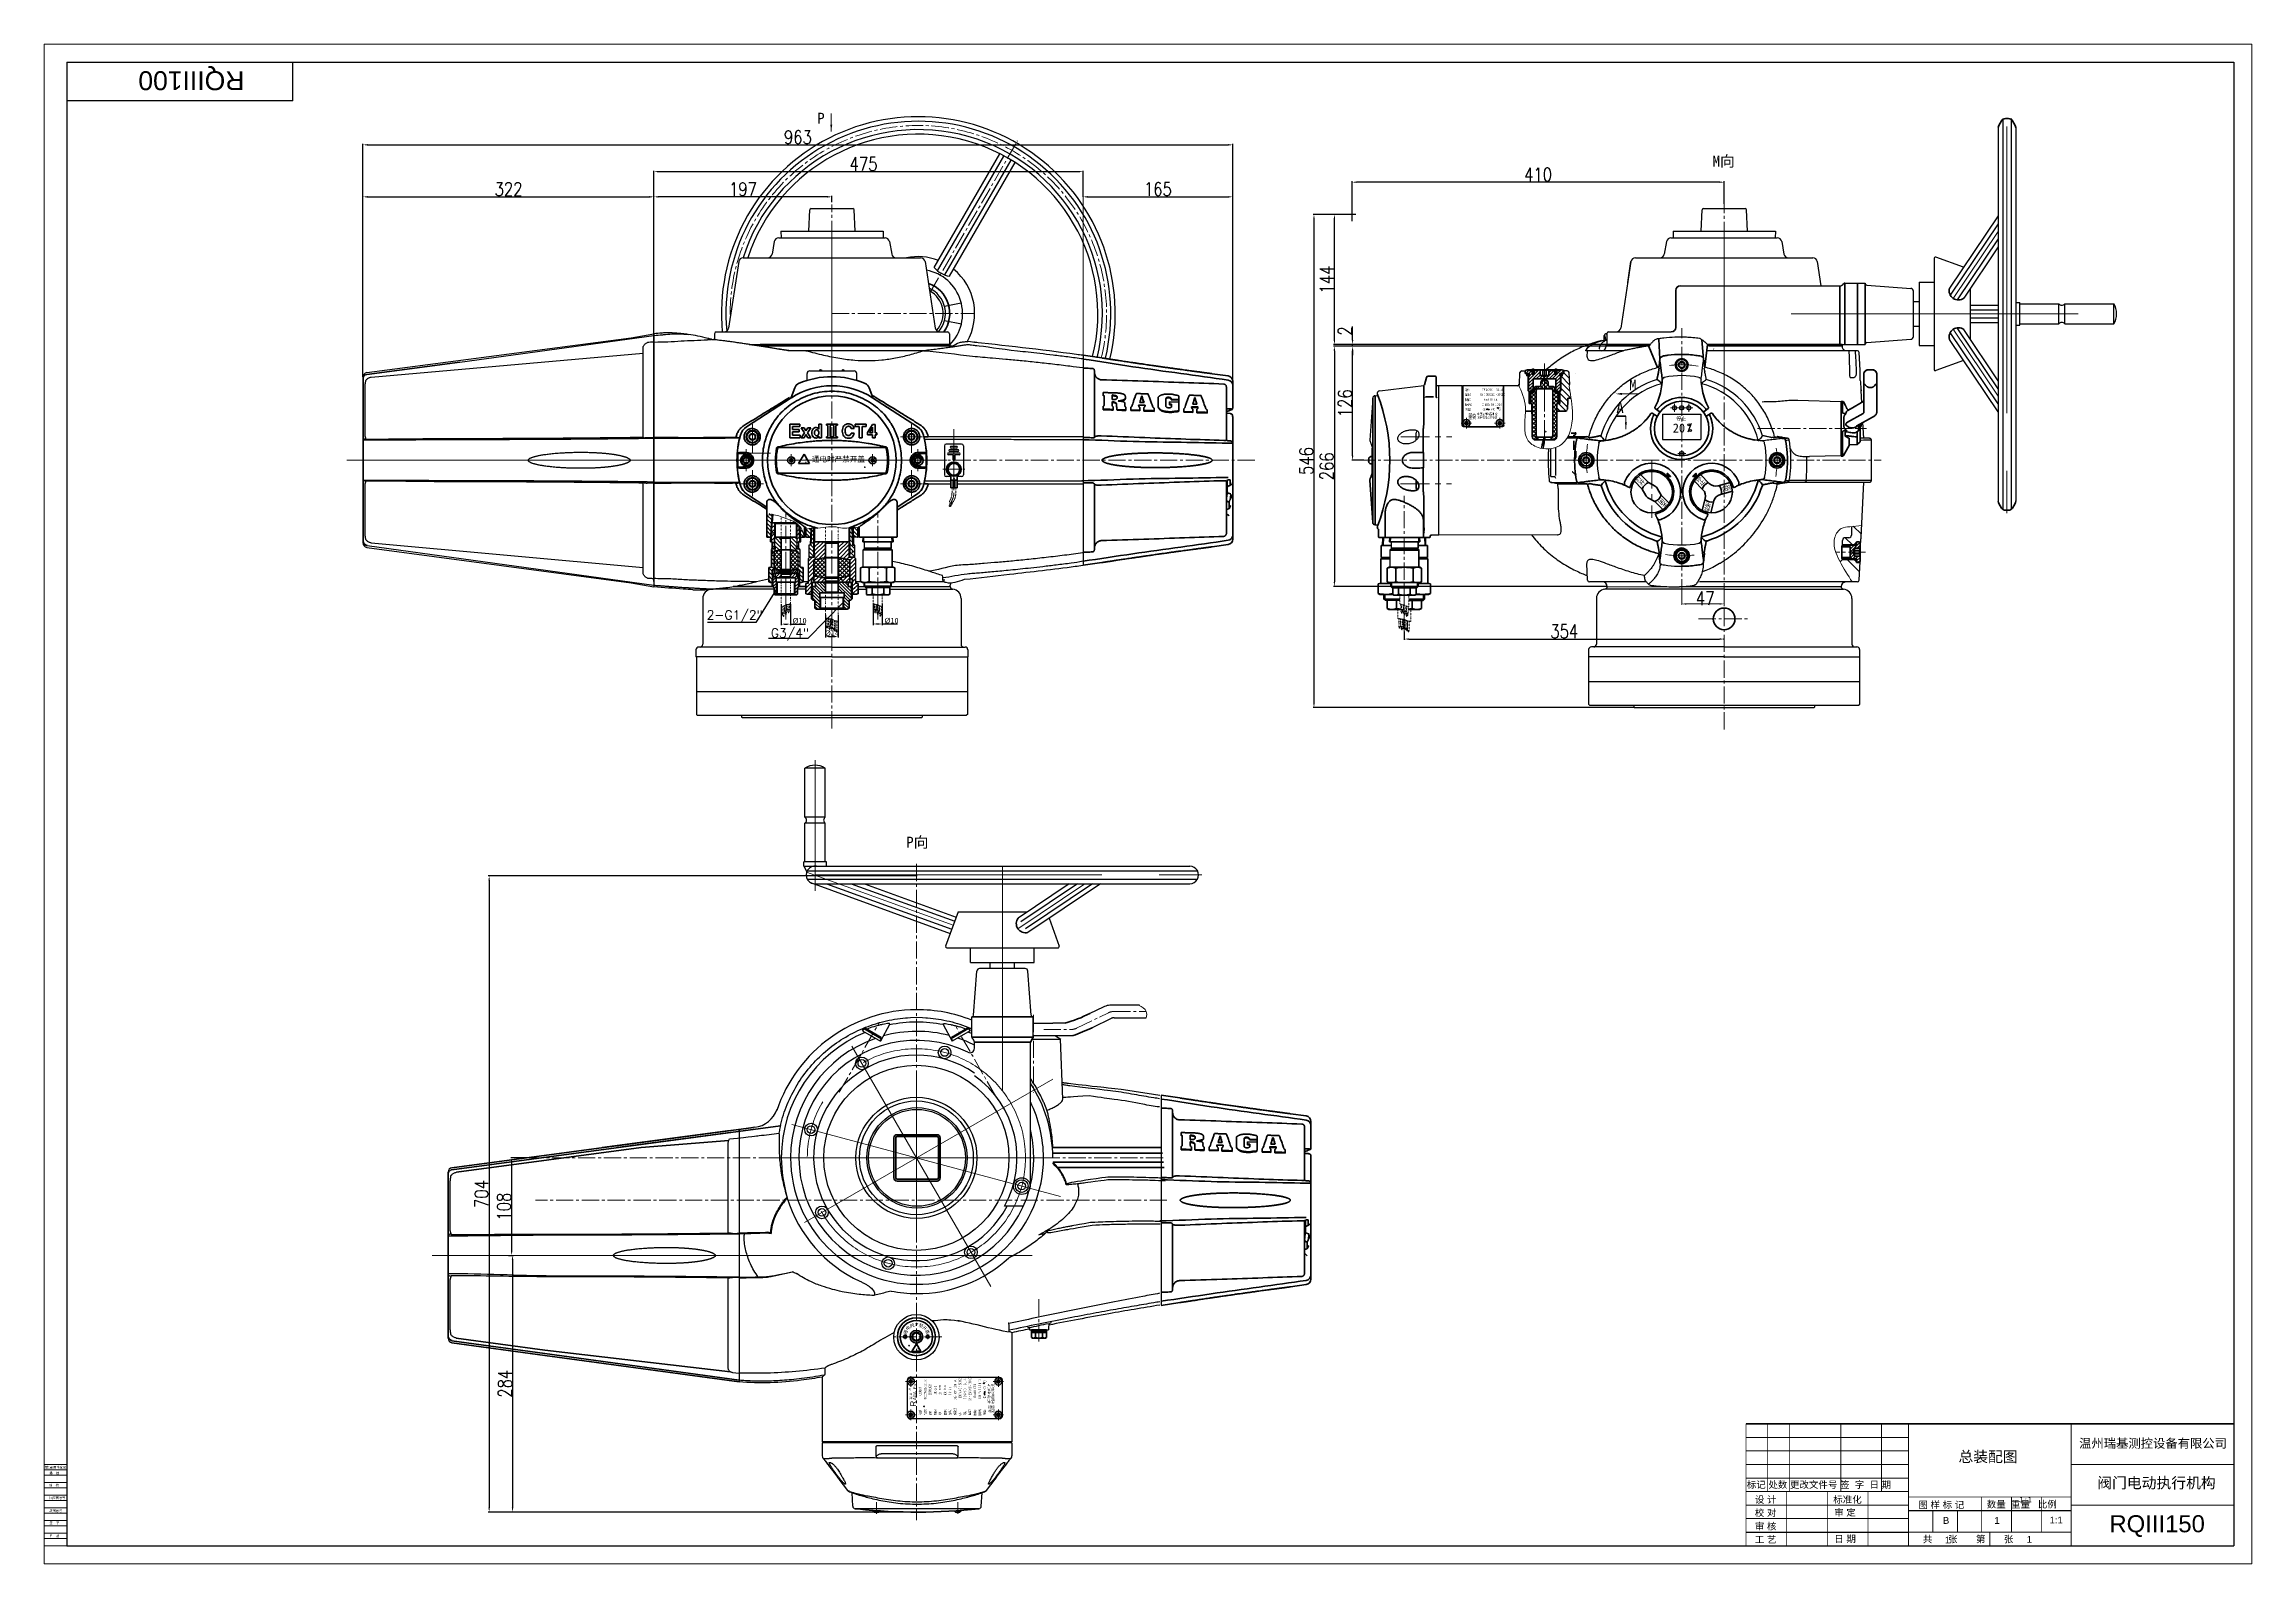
# Model space of a CAD drawing. Header units: millimetres. Extents: x 1758 to 4202, y 581 to 2263.
import ezdxf

# ---------------------------------------------------------------- set-up
doc = ezdxf.new("R2010")
doc.units = ezdxf.units.MM
for name, pattern in [('ACAD_ISO02W100', [15, 12, -3]), ('CENTER', [50.8, 31.75, -6.35, 6.35, -6.35]), ('CENTER2', [28.575, 19.05, -3.175, 3.175, -3.175]), ('DIVIDE2', [0.625, 0.25, -0.125, 0, -0.125, 0, -0.125])]:
    doc.linetypes.add(name, pattern=pattern)
for name, color, linetype, lineweight in [('0.7', 7, 'Continuous', 40), ('01___PRT_ALL_DTM_PLN', 7, 'Continuous', 40), ('01___PRT_DEF_DTM_PLN', 3, 'Continuous', 18), ('078', 7, 'Continuous', 40), ('082', 7, 'Continuous', 40), ('1CEN', 4, 'CENTER2', 9), ('3-细实线', 5, 'Continuous', 9), ('4-尺寸线', 3, 'Continuous', 13), ('center', 1, 'CENTER', 9), ('CU', 7, 'Continuous', 30), ('dim', 3, 'Continuous', 13), ('Layer4', 7, 'Continuous', 60), ('中心线', 14, 'CENTER', 9), ('剖面线', 3, 'Continuous', 13), ('单点划线', 1, 'CENTER2', 13), ('双点划线', 6, 'DIVIDE2', 13), ('图层1', 3, 'Continuous', 13), ('尺寸', 3, 'Continuous', 9), ('尺寸线', 3, 'Continuous', 15), ('文字', 7, 'Continuous', 13), ('标注', 3, 'Continuous', 13), ('粗实线', 7, 'Continuous', 40), ('细实线', 3, 'Continuous', 13)]:
    doc.layers.add(name, color=color, linetype=linetype, lineweight=lineweight)
doc.layers.add('014', color=3, linetype='Continuous', plot=False)
for name, color, linetype in [('030', 4, 'Continuous'), ('031', 3, 'Continuous'), ('033', 3, 'Continuous'), ('075', 3, 'Continuous'), ('076', 2, 'Continuous'), ('079', 3, 'Continuous'), ('081', 3, 'Continuous'), ('091', 7, 'Continuous'), ('1', 6, 'ACAD_ISO02W100')]:
    doc.layers.add(name, color=color, linetype=linetype)
doc.styles.add('01', font='txt.shx')
doc.styles.get("Standard").update_dxf_attribs({"font": 'arial.ttf'})
doc.styles.add('STYLE1', font='txt.shx', dxfattribs={"width": 0.8, "height": 3, "bigfont": 'gbcbig.shx'})
doc.styles.add('style2', font='simhei.ttf')
doc.styles.add('STYLE5', font='SimSun.ttf', dxfattribs={"height": 3})
doc.styles.add('商标', font='SimSun.ttf')
doc.styles.add('标注', font='txt.shx', dxfattribs={"height": 2.65})
doc.styles.add('英文3', font='arial.ttf')
doc.styles.add('英文RICH', font='arial.ttf', dxfattribs={"width": 0.45})
doc.dimstyles.new('3.5', dxfattribs={"dimtxt": 2.65, "dimasz": 3.5, "dimexe": 1.25, "dimexo": 0.625, "dimtad": 1, "dimlfac": -1, "dimdsep": 46, "dimtxsty": '标注', "dimcen": 3.5, "dimaunit": 1, "dimadec": 3, "dimazin": 2, "dimtfac": 1, "dimtmove": 0, "dimatfit": 3, "dimfxl": 0, "dimarcsym": 0})
doc.dimstyles.new('工程标注', dxfattribs={"dimtxt": 6, "dimasz": 5, "dimexe": 1, "dimexo": 0, "dimgap": 1, "dimtad": 1, "dimdec": 0, "dimdsep": 46, "dimtxsty": 'STYLE1', "dimcen": 1, "dimclrd": 256, "dimclrt": 256, "dimadec": 0, "dimazin": 2, "dimtfac": 1, "dimtdec": 0, "dimtmove": 0, "dimatfit": 3, "dimfxl": 0, "dimtolj": 1, "dimarcsym": 0})

# ---------------------------------------------------------------- blocks, each defined once
blk = doc.blocks.new('*D7')
at = {"layer": 'DEFPOINTS', "color": 0, "transparency": 16777216}
for p in [(2675.7, 1644.3), (2685.7, 1644.3), (2685.7, 1621.4)]:
    blk.add_point(p, dxfattribs=at)
at = {"layer": '标注', "color": 0, "lineweight": -2, "transparency": 16777216}
for p, q in [((2675.7, 1643.7), (2675.7, 1620.2)), ((2685.7, 1643.7), (2685.7, 1620.2)), ((2679.2, 1621.4), (2682.2, 1621.4)), ((2685.7, 1621.4), (2702.7, 1621.4))]:
    blk.add_line(p, q, dxfattribs=at)
at = {"layer": '标注', "color": 0, "transparency": 16777216}
for points in [[(2679.2, 1622), (2679.2, 1620.8), (2675.7, 1621.4)], [(2682.2, 1622), (2682.2, 1620.8), (2685.7, 1621.4)]]:
    blk.add_solid(points, dxfattribs=at)
at = {"layer": '标注', "color": 0, "transparency": 16777216, "insert": (2696, 1625), "char_height": 2.65, "attachment_point": 5, "style": '标注'}
blk.add_mtext('{\\fSimSun|b0|i0|c134|p2;\\H2.264x;%%C10}', dxfattribs=at)
blk = doc.blocks.new('*D8')
at = {"layer": 'DEFPOINTS', "color": 0, "transparency": 16777216}
for p in [(2574, 1644.2), (2584, 1644.2), (2584, 1621.3)]:
    blk.add_point(p, dxfattribs=at)
at = {"layer": '标注', "color": 0, "lineweight": -2, "transparency": 16777216}
for p, q in [((2574, 1643.5), (2574, 1620)), ((2584, 1643.5), (2584, 1620)), ((2577.5, 1621.3), (2580.5, 1621.3)), ((2584, 1621.3), (2600.9, 1621.3))]:
    blk.add_line(p, q, dxfattribs=at)
at = {"layer": '标注', "color": 0, "transparency": 16777216}
for points in [[(2577.5, 1621.8), (2577.5, 1620.7), (2574, 1621.3)], [(2580.5, 1621.8), (2580.5, 1620.7), (2584, 1621.3)]]:
    blk.add_solid(points, dxfattribs=at)
at = {"layer": '标注', "color": 0, "transparency": 16777216, "insert": (2594.2, 1624.9), "char_height": 2.65, "attachment_point": 5, "style": '标注'}
blk.add_mtext('{\\fSimSun|b0|i0|c134|p2;\\H2.264x;%%C10}', dxfattribs=at)
blk = doc.blocks.new('*D24')
at = {"layer": 'DEFPOINTS', "color": 0, "transparency": 16777216}
for p in [(2622.9, 1632), (2637.1, 1632), (2637.1, 1607.5)]:
    blk.add_point(p, dxfattribs=at)
at = {"layer": '标注', "color": 0, "lineweight": -2, "transparency": 16777216}
for p, q in [((2622.9, 1631.4), (2622.9, 1606.3)), ((2637.1, 1631.4), (2637.1, 1606.3)), ((2626.4, 1607.5), (2633.6, 1607.5))]:
    blk.add_line(p, q, dxfattribs=at)
at = {"layer": '标注', "color": 0, "transparency": 16777216}
for points in [[(2626.4, 1608.1), (2626.4, 1606.9), (2622.9, 1607.5)], [(2633.6, 1608.1), (2633.6, 1606.9), (2637.1, 1607.5)]]:
    blk.add_solid(points, dxfattribs=at)
at = {"layer": '标注', "color": 0, "transparency": 16777216, "insert": (2630, 1611.1), "char_height": 2.65, "attachment_point": 5, "style": '标注'}
blk.add_mtext('{\\fSimSun|b0|i0|c134|p2;\\H2.264x;%%C14}', dxfattribs=at)
blk = doc.blocks.new('*D9')
at = {"layer": 'DEFPOINTS', "color": 0, "ltscale": 10, "transparency": 16777216}
for p in [(2724.2, 1342.6), (2250.6, 638.5), (2724.2, 638.5)]:
    blk.add_point(p, dxfattribs=at)
at = {"layer": '细实线', "color": 0, "lineweight": -2, "ltscale": 10, "transparency": 16777216}
for p, q in [((2724.2, 1342.6), (2249.6, 1342.6)), ((2724.2, 638.5), (2249.6, 638.5))]:
    blk.add_line(p, q, dxfattribs=at)
at = {"layer": '细实线', "lineweight": -2, "ltscale": 10, "transparency": 16777216}
blk.add_line((2250.6, 1337.6), (2250.6, 643.5), dxfattribs=at)
at = {"layer": '细实线', "ltscale": 10, "transparency": 16777216}
for points in [[(2249.7, 1337.6), (2251.4, 1337.6), (2250.6, 1342.6)], [(2249.7, 643.5), (2251.4, 643.5), (2250.6, 638.5)]]:
    blk.add_solid(points, dxfattribs=at)
at = {"layer": '细实线', "ltscale": 10, "transparency": 16777216, "insert": (2242.1, 990.5), "char_height": 3, "attachment_point": 5, "rotation": 90, "style": 'STYLE1'}
blk.add_mtext('\\A1;{\\H5x;704}', dxfattribs=at)
blk = doc.blocks.new('*D10')
at = {"layer": 'DEFPOINTS', "color": 0, "ltscale": 10, "transparency": 16777216}
for p in [(2433, 2094.2), (2630, 2088.4), (2433, 1942.6)]:
    blk.add_point(p, dxfattribs=at)
at = {"layer": '尺寸线', "color": 0, "lineweight": -2, "ltscale": 10, "transparency": 16777216}
for p, q in [((2433, 1942.6), (2433, 2095.2)), ((2630, 2088.4), (2630, 2095.2))]:
    blk.add_line(p, q, dxfattribs=at)
at = {"layer": '尺寸线', "lineweight": -2, "ltscale": 10, "transparency": 16777216}
blk.add_line((2625, 2094.2), (2438, 2094.2), dxfattribs=at)
at = {"layer": '尺寸线', "ltscale": 10, "transparency": 16777216}
for points in [[(2438, 2095), (2438, 2093.3), (2433, 2094.2)], [(2625, 2095), (2625, 2093.3), (2630, 2094.2)]]:
    blk.add_solid(points, dxfattribs=at)
at = {"layer": '尺寸线', "ltscale": 10, "transparency": 16777216, "insert": (2531.5, 2102.7), "char_height": 3, "attachment_point": 5, "style": 'STYLE1'}
blk.add_mtext('\\A1;{\\H5x;197}', dxfattribs=at)
blk = doc.blocks.new('*D11')
at = {"layer": 'DEFPOINTS', "color": 0, "ltscale": 10, "transparency": 16777216}
for p in [(2908, 2094.2), (3073.7, 2094.2), (3073.7, 2094.2)]:
    blk.add_point(p, dxfattribs=at)
at = {"layer": '尺寸线', "color": 0, "lineweight": -2, "ltscale": 10, "transparency": 16777216}
for p, q in [((2908, 2094.2), (2908, 2095.2)), ((3073.7, 2094.2), (3073.7, 2095.2))]:
    blk.add_line(p, q, dxfattribs=at)
at = {"layer": '尺寸线', "lineweight": -2, "ltscale": 10, "transparency": 16777216}
blk.add_line((2913, 2094.2), (3068.7, 2094.2), dxfattribs=at)
at = {"layer": '尺寸线', "ltscale": 10, "transparency": 16777216}
for points in [[(2913, 2095), (2913, 2093.3), (2908, 2094.2)], [(3068.7, 2095), (3068.7, 2093.3), (3073.7, 2094.2)]]:
    blk.add_solid(points, dxfattribs=at)
at = {"layer": '尺寸线', "ltscale": 10, "transparency": 16777216, "insert": (2990.8, 2102.7), "char_height": 3, "attachment_point": 5, "style": 'STYLE1'}
blk.add_mtext('\\A1;{\\H5x;165}', dxfattribs=at)
blk = doc.blocks.new('*D12')
at = {"layer": 'DEFPOINTS', "color": 0, "ltscale": 10, "transparency": 16777216}
for p in [(2908, 2122.1), (2433, 2095.2), (2908, 2095.2)]:
    blk.add_point(p, dxfattribs=at)
at = {"layer": '尺寸线', "color": 0, "lineweight": -2, "ltscale": 10, "transparency": 16777216}
for p, q in [((2433, 2095.2), (2433, 2123.1)), ((2908, 2095.2), (2908, 2123.1))]:
    blk.add_line(p, q, dxfattribs=at)
at = {"layer": '尺寸线', "lineweight": -2, "ltscale": 10, "transparency": 16777216}
blk.add_line((2438, 2122.1), (2903, 2122.1), dxfattribs=at)
at = {"layer": '尺寸线', "ltscale": 10, "transparency": 16777216}
for points in [[(2438, 2122.9), (2438, 2121.2), (2433, 2122.1)], [(2903, 2122.9), (2903, 2121.2), (2908, 2122.1)]]:
    blk.add_solid(points, dxfattribs=at)
at = {"layer": '尺寸线', "ltscale": 10, "transparency": 16777216, "insert": (2665, 2130.6), "char_height": 3, "attachment_point": 5, "style": 'STYLE1'}
blk.add_mtext('\\A1;{\\H5x;475}', dxfattribs=at)
blk = doc.blocks.new('*D13')
at = {"layer": 'DEFPOINTS', "color": 0, "ltscale": 10, "transparency": 16777216}
for p in [(3263.6, 1613.1), (3617.7, 1604.7), (3617.7, 1604)]:
    blk.add_point(p, dxfattribs=at)
at = {"layer": '尺寸线', "color": 0, "lineweight": -2, "ltscale": 10, "transparency": 16777216}
for p, q in [((3263.6, 1613.1), (3263.6, 1603.7)), ((3617.7, 1604), (3617.7, 1605.7))]:
    blk.add_line(p, q, dxfattribs=at)
at = {"layer": '尺寸线', "lineweight": -2, "ltscale": 10, "transparency": 16777216}
blk.add_line((3268.6, 1604.7), (3612.7, 1604.7), dxfattribs=at)
at = {"layer": '尺寸线', "ltscale": 10, "transparency": 16777216}
for points in [[(3268.6, 1605.6), (3268.6, 1603.9), (3263.6, 1604.7)], [(3612.7, 1605.6), (3612.7, 1603.9), (3617.7, 1604.7)]]:
    blk.add_solid(points, dxfattribs=at)
at = {"layer": '尺寸线', "ltscale": 10, "transparency": 16777216, "insert": (3440.7, 1613.2), "char_height": 3, "attachment_point": 5, "style": 'STYLE1'}
blk.add_mtext('\\A1;{\\H5x;354}', dxfattribs=at)
blk = doc.blocks.new('*D14')
at = {"layer": 'DEFPOINTS', "color": 0, "ltscale": 10, "transparency": 16777216}
for p in [(3205.9, 2110.4), (3617.7, 2086.4), (3205.9, 2067.1)]:
    blk.add_point(p, dxfattribs=at)
at = {"layer": '尺寸线', "color": 0, "lineweight": -2, "ltscale": 10, "transparency": 16777216}
for p, q in [((3205.9, 2067.1), (3205.9, 2111.4)), ((3617.7, 2086.4), (3617.7, 2111.4))]:
    blk.add_line(p, q, dxfattribs=at)
at = {"layer": '尺寸线', "lineweight": -2, "ltscale": 10, "transparency": 16777216}
blk.add_line((3612.7, 2110.4), (3210.9, 2110.4), dxfattribs=at)
at = {"layer": '尺寸线', "ltscale": 10, "transparency": 16777216}
for points in [[(3210.9, 2111.2), (3210.9, 2109.6), (3205.9, 2110.4)], [(3612.7, 2111.2), (3612.7, 2109.6), (3617.7, 2110.4)]]:
    blk.add_solid(points, dxfattribs=at)
at = {"layer": '尺寸线', "ltscale": 10, "transparency": 16777216, "insert": (3411.8, 2118.9), "char_height": 3, "attachment_point": 5, "style": 'STYLE1'}
blk.add_mtext('\\A1;{\\H5x;410}', dxfattribs=at)
blk = doc.blocks.new('*D15')
at = {"layer": 'DEFPOINTS', "color": 0, "ltscale": 10, "transparency": 16777216}
for p in [(3209.9, 2074.6), (3163.6, 1529), (3518.2, 1529)]:
    blk.add_point(p, dxfattribs=at)
at = {"layer": '尺寸线', "color": 0, "lineweight": -2, "ltscale": 10, "transparency": 16777216}
for p, q in [((3209.9, 2074.6), (3162.6, 2074.6)), ((3518.2, 1529), (3162.6, 1529))]:
    blk.add_line(p, q, dxfattribs=at)
at = {"layer": '尺寸线', "lineweight": -2, "ltscale": 10, "transparency": 16777216}
blk.add_line((3163.6, 2069.6), (3163.6, 1534), dxfattribs=at)
at = {"layer": '尺寸线', "ltscale": 10, "transparency": 16777216}
for points in [[(3162.8, 2069.6), (3164.5, 2069.6), (3163.6, 2074.6)], [(3162.8, 1534), (3164.5, 1534), (3163.6, 1529)]]:
    blk.add_solid(points, dxfattribs=at)
at = {"layer": '尺寸线', "ltscale": 10, "transparency": 16777216, "insert": (3155.1, 1801.8), "char_height": 3, "attachment_point": 5, "rotation": 90, "style": 'STYLE1'}
blk.add_mtext('\\A1;{\\H5x;546}', dxfattribs=at)
blk = doc.blocks.new('*D16')
at = {"layer": 'DEFPOINTS', "color": 0, "ltscale": 10, "transparency": 16777216}
for p in [(3186.3, 2074.6), (3197.9, 2074.6), (3487.2, 1930.7)]:
    blk.add_point(p, dxfattribs=at)
at = {"layer": '尺寸线', "color": 0, "lineweight": -2, "ltscale": 10, "transparency": 16777216}
for p, q in [((3197.9, 2074.6), (3185.3, 2074.6)), ((3487.2, 1930.7), (3185.3, 1930.7))]:
    blk.add_line(p, q, dxfattribs=at)
at = {"layer": '尺寸线', "lineweight": -2, "ltscale": 10, "transparency": 16777216}
blk.add_line((3186.3, 1935.7), (3186.3, 2069.6), dxfattribs=at)
at = {"layer": '尺寸线', "ltscale": 10, "transparency": 16777216}
for points in [[(3185.4, 2069.6), (3187.1, 2069.6), (3186.3, 2074.6)], [(3185.4, 1935.7), (3187.1, 1935.7), (3186.3, 1930.7)]]:
    blk.add_solid(points, dxfattribs=at)
at = {"layer": '尺寸线', "ltscale": 10, "transparency": 16777216, "insert": (3177.8, 2002.6), "char_height": 3, "attachment_point": 5, "rotation": 90, "style": 'STYLE1'}
blk.add_mtext('\\A1;{\\H5x;144}', dxfattribs=at)
blk = doc.blocks.new('*D17')
at = {"layer": 'DEFPOINTS', "color": 0, "ltscale": 10, "transparency": 16777216}
for p in [(3487.2, 1928.9), (3186.2, 1663), (3488.3, 1663)]:
    blk.add_point(p, dxfattribs=at)
at = {"layer": '尺寸线', "color": 0, "lineweight": -2, "ltscale": 10, "transparency": 16777216}
for p, q in [((3487.2, 1928.9), (3185.2, 1928.9)), ((3488.3, 1663), (3185.2, 1663))]:
    blk.add_line(p, q, dxfattribs=at)
at = {"layer": '尺寸线', "lineweight": -2, "ltscale": 10, "transparency": 16777216}
blk.add_line((3186.2, 1923.9), (3186.2, 1668), dxfattribs=at)
at = {"layer": '尺寸线', "ltscale": 10, "transparency": 16777216}
for points in [[(3185.4, 1923.9), (3187, 1923.9), (3186.2, 1928.9)], [(3185.4, 1668), (3187, 1668), (3186.2, 1663)]]:
    blk.add_solid(points, dxfattribs=at)
at = {"layer": '尺寸线', "ltscale": 10, "transparency": 16777216, "insert": (3177.7, 1795.9), "char_height": 3, "attachment_point": 5, "rotation": 90, "style": 'STYLE1'}
blk.add_mtext('\\A1;{\\H5x;266}', dxfattribs=at)
blk = doc.blocks.new('*D18')
at = {"layer": 'DEFPOINTS', "color": 0, "ltscale": 10, "transparency": 16777216}
for p in [(3206.4, 1930.7), (3217.6, 1930.7), (3217.6, 1928.9)]:
    blk.add_point(p, dxfattribs=at)
at = {"layer": '尺寸线', "color": 0, "lineweight": -2, "ltscale": 10, "transparency": 16777216}
for p, q in [((3217.6, 1930.7), (3205.4, 1930.7)), ((3217.6, 1928.9), (3205.4, 1928.9))]:
    blk.add_line(p, q, dxfattribs=at)
at = {"layer": '尺寸线', "lineweight": -2, "ltscale": 10, "transparency": 16777216}
for p, q in [((3206.4, 1935.7), (3206.4, 1950.7)), ((3206.4, 1928.9), (3206.4, 1930.7)), ((3206.4, 1923.9), (3206.4, 1918.9))]:
    blk.add_line(p, q, dxfattribs=at)
at = {"layer": '尺寸线', "ltscale": 10, "transparency": 16777216}
for points in [[(3205.6, 1935.7), (3207.2, 1935.7), (3206.4, 1930.7)], [(3205.6, 1923.9), (3207.2, 1923.9), (3206.4, 1928.9)]]:
    blk.add_solid(points, dxfattribs=at)
at = {"layer": '尺寸线', "ltscale": 10, "transparency": 16777216, "insert": (3197.9, 1945.7), "char_height": 3, "attachment_point": 5, "rotation": 90, "style": 'STYLE1'}
blk.add_mtext('\\A1;{\\H5x;2}', dxfattribs=at)
blk = doc.blocks.new('*D19')
at = {"layer": 'DEFPOINTS', "color": 0, "ltscale": 10, "transparency": 16777216}
for p in [(3206.4, 1928.9), (3218.7, 1928.9), (3218.7, 1802.6)]:
    blk.add_point(p, dxfattribs=at)
at = {"layer": '尺寸线', "color": 0, "lineweight": -2, "ltscale": 10, "transparency": 16777216}
for p, q in [((3218.7, 1928.9), (3205.4, 1928.9)), ((3218.7, 1802.6), (3205.4, 1802.6))]:
    blk.add_line(p, q, dxfattribs=at)
at = {"layer": '尺寸线', "lineweight": -2, "ltscale": 10, "transparency": 16777216}
blk.add_line((3206.4, 1807.6), (3206.4, 1923.9), dxfattribs=at)
at = {"layer": '尺寸线', "ltscale": 10, "transparency": 16777216}
for points in [[(3205.6, 1923.9), (3207.2, 1923.9), (3206.4, 1928.9)], [(3205.6, 1807.6), (3207.2, 1807.6), (3206.4, 1802.6)]]:
    blk.add_solid(points, dxfattribs=at)
at = {"layer": '尺寸线', "ltscale": 10, "transparency": 16777216, "insert": (3197.9, 1865.7), "char_height": 3, "attachment_point": 5, "rotation": 90, "style": 'STYLE1'}
blk.add_mtext('\\A1;{\\H5x;126}', dxfattribs=at)
blk = doc.blocks.new('*D20')
at = {"layer": 'DEFPOINTS', "color": 0, "ltscale": 10, "transparency": 16777216}
for p in [(2271.8, 922.5), (2276.5, 638.5), (2294.4, 638.5)]:
    blk.add_point(p, dxfattribs=at)
at = {"layer": '尺寸', "color": 0, "lineweight": -2, "ltscale": 10, "transparency": 16777216}
for p, q in [((2271.8, 922.5), (2277.5, 922.5)), ((2294.4, 638.5), (2275.5, 638.5))]:
    blk.add_line(p, q, dxfattribs=at)
at = {"layer": '尺寸', "lineweight": -2, "ltscale": 10, "transparency": 16777216}
blk.add_line((2276.5, 917.5), (2276.5, 643.5), dxfattribs=at)
at = {"layer": '尺寸', "ltscale": 10, "transparency": 16777216}
for points in [[(2275.6, 917.5), (2277.3, 917.5), (2276.5, 922.5)], [(2275.6, 643.5), (2277.3, 643.5), (2276.5, 638.5)]]:
    blk.add_solid(points, dxfattribs=at)
at = {"layer": '尺寸', "ltscale": 10, "transparency": 16777216, "insert": (2268, 780.5), "char_height": 3, "attachment_point": 5, "rotation": 90, "style": 'STYLE1'}
blk.add_mtext('\\A1;{\\H5x;284}', dxfattribs=at)
blk = doc.blocks.new('*D21')
at = {"layer": 'DEFPOINTS', "color": 0, "ltscale": 10, "transparency": 16777216}
for p in [(2275.5, 1030.5), (2301.7, 1030.5), (2271.8, 922.5)]:
    blk.add_point(p, dxfattribs=at)
at = {"layer": '尺寸线', "color": 0, "lineweight": -2, "ltscale": 10, "transparency": 16777216}
for p, q in [((2301.7, 1030.5), (2274.5, 1030.5)), ((2271.8, 922.5), (2276.5, 922.5))]:
    blk.add_line(p, q, dxfattribs=at)
at = {"layer": '尺寸线', "lineweight": -2, "ltscale": 10, "transparency": 16777216}
blk.add_line((2275.5, 927.5), (2275.5, 1025.5), dxfattribs=at)
at = {"layer": '尺寸线', "ltscale": 10, "transparency": 16777216}
for points in [[(2274.6, 1025.5), (2276.3, 1025.5), (2275.5, 1030.5)], [(2274.6, 927.5), (2276.3, 927.5), (2275.5, 922.5)]]:
    blk.add_solid(points, dxfattribs=at)
at = {"layer": '尺寸线', "ltscale": 10, "transparency": 16777216, "insert": (2267, 976.5), "char_height": 3, "attachment_point": 5, "rotation": 90, "style": 'STYLE1'}
blk.add_mtext('\\A1;{\\H5x;108}', dxfattribs=at)
blk = doc.blocks.new('*D22')
at = {"layer": 'DEFPOINTS', "color": 0, "ltscale": 10, "transparency": 16777216}
for p in [(2433, 2094.2), (2433, 1927.4), (2110.9, 1894.8)]:
    blk.add_point(p, dxfattribs=at)
at = {"layer": '尺寸', "color": 0, "lineweight": -2, "ltscale": 10, "transparency": 16777216}
for p, q in [((2110.9, 1894.8), (2110.9, 2095.2)), ((2433, 1927.4), (2433, 2095.2))]:
    blk.add_line(p, q, dxfattribs=at)
at = {"layer": '尺寸', "lineweight": -2, "ltscale": 10, "transparency": 16777216}
blk.add_line((2115.9, 2094.2), (2428, 2094.2), dxfattribs=at)
at = {"layer": '尺寸', "ltscale": 10, "transparency": 16777216}
for points in [[(2115.9, 2095), (2115.9, 2093.3), (2110.9, 2094.2)], [(2428, 2095), (2428, 2093.3), (2433, 2094.2)]]:
    blk.add_solid(points, dxfattribs=at)
at = {"layer": '尺寸', "ltscale": 10, "transparency": 16777216, "insert": (2272, 2102.7), "char_height": 3, "attachment_point": 5, "style": 'STYLE1'}
blk.add_mtext('\\A1;{\\H5x;322}', dxfattribs=at)
blk = doc.blocks.new('*D23')
at = {"layer": 'DEFPOINTS', "color": 0, "ltscale": 10, "transparency": 16777216}
for p in [(3073.7, 2151.7), (2110.9, 2095.2), (3073.7, 1890)]:
    blk.add_point(p, dxfattribs=at)
at = {"layer": '尺寸', "color": 0, "lineweight": -2, "ltscale": 10, "transparency": 16777216}
for p, q in [((2110.9, 2095.2), (2110.9, 2152.7)), ((3073.7, 1890), (3073.7, 2152.7))]:
    blk.add_line(p, q, dxfattribs=at)
at = {"layer": '尺寸', "lineweight": -2, "ltscale": 10, "transparency": 16777216}
blk.add_line((2115.9, 2151.7), (3068.7, 2151.7), dxfattribs=at)
at = {"layer": '尺寸', "ltscale": 10, "transparency": 16777216}
for points in [[(2115.9, 2152.6), (2115.9, 2150.9), (2110.9, 2151.7)], [(3068.7, 2152.6), (3068.7, 2150.9), (3073.7, 2151.7)]]:
    blk.add_solid(points, dxfattribs=at)
at = {"layer": '尺寸', "ltscale": 10, "transparency": 16777216, "insert": (2592.3, 2160.2), "char_height": 3, "attachment_point": 5, "style": 'STYLE1'}
blk.add_mtext('\\A1;{\\H5x;963}', dxfattribs=at)

msp = doc.modelspace()

# ---------------------------------------------------------------- hatches: boundary and pattern name
at = {"layer": '076'}
h = msp.add_hatch(dxfattribs=at)
h.set_pattern_fill('ANSI37', color=256, style=0)
h.set_pattern_definition([(135, (4730.9794, 221.0385), (2.245064, 2.245064), []), (45, (4730.9794, 221.0385), (2.245064, -2.245064), [])])
h.paths.add_polyline_path([(2573.897, 1703.097), (2571.997, 1703.097), (2565.997, 1701.489), (2565.997, 1682.705), (2571.997, 1681.097), (2578.997, 1681.097), (2578.997, 1681.797), (2573.897, 1681.797)])
h.paths.add_polyline_path([(2584.097, 1681.797), (2578.997, 1681.797), (2578.997, 1681.097), (2585.997, 1681.097), (2591.997, 1682.705), (2591.997, 1701.489), (2585.997, 1703.097), (2584.097, 1703.097)])
h = msp.add_hatch(dxfattribs=at)
h.set_pattern_fill('ANSI37', color=256, style=0)
h.set_pattern_definition([(45, (529.0146, 221.0385), (-2.245064, 2.245064), []), (135, (529.0146, 221.0385), (-2.245064, -2.245064), [])])
h.paths.add_polyline_path([(2622.897, 1694.633), (2620.997, 1694.633), (2610.547, 1692.597), (2609.997, 1692.483), (2609.997, 1674.777), (2620.997, 1672.633), (2622.997, 1672.633), (2622.997, 1673.333), (2622.897, 1673.333)])
h.paths.add_polyline_path([(2637.097, 1673.333), (2636.997, 1673.333), (2636.997, 1672.633), (2639.355, 1672.633), (2649.997, 1674.777), (2649.997, 1692.483), (2649.518, 1692.582), (2638.901, 1694.633), (2637.097, 1694.633)])
h.paths.add_polyline_path([(2645.952, 1686.886, -1), (2646.264, 1686.885, -1)], flags=16)
at = {"layer": '081'}
h = msp.add_hatch(dxfattribs=at)
h.set_pattern_fill('ANSI31', color=256, style=0)
h.set_pattern_definition([(45, (1548.9222, 885.8064), (-2.245064, 2.245064), [])])
h.paths.add_polyline_path([(2621.897, 1667.777), (2622.897, 1668.777), (2622.897, 1672.124), (2610.147, 1674.736, 0.26794919), (2609.997, 1674.477), (2609.997, 1668.777), (2610.997, 1667.777)])
h.paths.add_polyline_path([(2649.997, 1674.477, 0.26794919), (2649.847, 1674.736), (2637.097, 1672.124), (2637.097, 1668.777), (2638.097, 1667.777), (2648.997, 1667.777), (2649.997, 1668.777)])
at = {"layer": '4-尺寸线'}
h = msp.add_hatch(dxfattribs=at)
h.set_pattern_fill('ANSI31', color=3, scale=0.5, style=0)
h.set_pattern_definition([(45, (-1523.4834, -91.8435), (-1.122532, 1.122532), [])])
h.paths.add_polyline_path([(2584.097, 1680.588), (2591.847, 1682.665, -0.26794919), (2591.997, 1682.405), (2591.997, 1678.705), (2590.997, 1677.705), (2585.097, 1677.705), (2584.097, 1678.705)])
h.paths.add_polyline_path([(2565.997, 1682.705), (2571.997, 1681.097), (2573.897, 1680.588), (2573.897, 1678.705), (2572.897, 1677.705), (2567.997, 1677.705), (2566.997, 1677.705), (2565.997, 1678.705)])
at = {"layer": '剖面线'}
h = msp.add_hatch(dxfattribs=at)
h.set_pattern_fill('ANSI37', color=256, style=0)
h.set_pattern_definition([(45, (533.22, 227.016), (-2.245064, 2.245064), []), (135, (533.22, 227.016), (-2.245064, -2.245064), [])])
h.paths.add_polyline_path([(3428.075, 1828.093), (3426.075, 1828.093), (3426.075, 1825.093), (3428.575, 1825.093, 0.41421356), (3432.575, 1829.093), (3432.575, 1865.593), (3433.825, 1865.593), (3433.825, 1877.593), (3430.325, 1877.593), (3430.325, 1882.093, 0.41421356), (3428.325, 1884.093), (3424.825, 1884.093, -0.41421356), (3422.825, 1886.093), (3422.825, 1889.093, 0.41421356), (3420.825, 1891.093), (3418.825, 1891.093), (3418.825, 1881.593), (3428.075, 1881.593)])
h.paths.add_polyline_path([(3405.075, 1829.093, 0.41421356), (3409.075, 1825.093), (3411.575, 1825.093), (3411.575, 1828.093), (3409.575, 1828.093), (3409.575, 1881.593), (3418.825, 1881.593), (3418.825, 1891.093), (3416.825, 1891.093, 0.41421356), (3414.825, 1889.093), (3414.825, 1886.093, -0.41421356), (3412.825, 1884.093), (3409.325, 1884.093, 0.41421356), (3407.325, 1882.093), (3407.325, 1877.593), (3403.825, 1877.593), (3403.825, 1865.593), (3405.075, 1865.593)])
at = {"layer": '尺寸线', "ltscale": 10}
h = msp.add_hatch(dxfattribs=at)
h.set_pattern_fill('ANSI31', color=256, scale=20, style=0)
h.set_pattern_definition([(45, (-5158.7107, -2358.9233), (-1.76776695, 1.76776695), [])])
h.paths.add_polyline_path([(3401.625, 1896.093), (3400.825, 1896.093), (3400.825, 1879.393), (3401.625, 1878.593)], flags=16)
edge = h.paths.add_edge_path()
edge.add_spline(control_points=[(3436.025, 1882.254), (3435.06, 1882.045), (3434.081, 1881.851), (3433.098, 1881.674), (3433.087, 1881.671)], knot_values=[14.33799929, 14.33799929, 14.33799929, 14.33799929, 17.29870128, 17.33281735, 17.33281735, 17.33281735, 17.33281735], degree=3, periodic=0)
edge.add_spline(control_points=[(3433.087, 1881.671), (3432.501, 1881.566), (3431.914, 1881.466), (3431.325, 1881.373)], knot_values=[12.55087866, 12.55087866, 12.55087866, 12.55087866, 14.33799929, 14.33799929, 14.33799929, 14.33799929], degree=3, periodic=0)
edge.add_line((3431.325, 1881.373), (3431.325, 1880.554))
edge.add_line((3431.325, 1880.554), (3432.808, 1878.593))
edge.add_line((3432.808, 1878.593), (3436.025, 1878.593))
edge.add_line((3436.025, 1878.593), (3436.025, 1882.254))
edge = h.paths.add_edge_path()
edge.add_spline(control_points=[(3436.825, 1882.43), (3436.559, 1882.37), (3436.292, 1882.311), (3436.025, 1882.254)], knot_values=[17.33281735, 17.33281735, 17.33281735, 17.33281735, 18.152041, 18.152041, 18.152041, 18.152041], degree=3, periodic=0)
edge.add_line((3436.025, 1882.254), (3436.025, 1878.593))
edge.add_line((3436.025, 1878.593), (3436.825, 1879.393))
edge.add_line((3436.825, 1879.393), (3436.825, 1882.43))
edge = h.paths.add_edge_path(flags=17)
edge.add_line((3436.825, 1896.093), (3436.025, 1896.093))
edge.add_line((3436.025, 1896.093), (3436.025, 1882.254))
edge.add_spline(control_points=[(3436.025, 1882.254), (3436.292, 1882.311), (3436.559, 1882.37), (3436.825, 1882.43)], knot_values=[17.33281735, 17.33281735, 17.33281735, 17.33281735, 18.152041, 18.152041, 18.152041, 18.152041], degree=3, periodic=0)
edge.add_line((3436.825, 1882.43), (3436.825, 1896.093))
h.paths.add_polyline_path([(3415.343, 1896.563), (3414.075, 1896.563), (3414.075, 1902.563), (3411.825, 1902.563), (3411.825, 1901.863), (3407.325, 1901.863), (3407.325, 1897.776), (3406.325, 1897.208), (3406.325, 1897.202), (3405.325, 1897.776), (3405.325, 1901.863), (3400.825, 1901.863), (3400.825, 1902.563), (3399.825, 1902.563), (3397.325, 1901.893), (3397.325, 1898.593), (3401.825, 1898.593), (3401.825, 1896.093), (3401.625, 1896.093), (3401.625, 1878.593), (3404.842, 1878.593), (3406.325, 1880.554), (3406.325, 1892.593), (3418.825, 1892.593), (3418.825, 1895.063)])
h.paths.add_polyline_path([(3407.761, 1896.025, -1), (3408.161, 1896.025, -1)], flags=16)
edge = h.paths.add_edge_path()
edge.add_line((3436.025, 1896.093), (3435.825, 1896.093))
edge.add_line((3435.825, 1896.093), (3435.825, 1898.593))
edge.add_line((3435.825, 1898.593), (3440.325, 1898.593))
edge.add_line((3440.325, 1898.593), (3440.325, 1901.893))
edge.add_line((3440.325, 1901.893), (3437.825, 1902.563))
edge.add_line((3437.825, 1902.563), (3436.825, 1902.563))
edge.add_line((3436.825, 1902.563), (3436.825, 1901.863))
edge.add_line((3436.825, 1901.863), (3432.325, 1901.863))
edge.add_line((3432.325, 1901.863), (3432.325, 1897.776))
edge.add_line((3432.325, 1897.776), (3431.325, 1897.202))
edge.add_line((3431.325, 1897.202), (3431.325, 1897.208))
edge.add_line((3431.325, 1897.208), (3430.325, 1897.776))
edge.add_line((3430.325, 1897.776), (3430.325, 1901.863))
edge.add_line((3430.325, 1901.863), (3425.825, 1901.863))
edge.add_line((3425.825, 1901.863), (3425.825, 1902.563))
edge.add_line((3425.825, 1902.563), (3423.575, 1902.563))
edge.add_line((3423.575, 1902.563), (3423.575, 1896.563))
edge.add_line((3423.575, 1896.563), (3422.307, 1896.563))
edge.add_line((3422.307, 1896.563), (3418.825, 1895.063))
edge.add_line((3418.825, 1895.063), (3418.825, 1892.593))
edge.add_line((3418.825, 1892.593), (3431.325, 1892.593))
edge.add_line((3431.325, 1892.593), (3431.325, 1881.373))
edge.add_spline(control_points=[(3431.325, 1881.373), (3431.925, 1881.468), (3433.497, 1881.735), (3435.06, 1882.045), (3436.025, 1882.254)], knot_values=[12.55087866, 12.55087866, 12.55087866, 12.55087866, 14.37211536, 17.33281735, 17.33281735, 17.33281735, 17.33281735], degree=3, periodic=0)
edge.add_line((3436.025, 1882.254), (3436.025, 1896.093))
h = msp.add_hatch(dxfattribs=at)
h.set_pattern_fill('ANSI31', color=256, scale=20, style=0)
h.set_pattern_definition([(45, (-5169.4248, -2358.9233), (-1.76776695, 1.76776695), [])])
h.paths.add_polyline_path([(2571.702, 1677.705), (2567.997, 1677.705), (2566.997, 1676.705), (2566.997, 1673.705), (2565.497, 1673.705), (2564.809, 1673.017), (2564.809, 1662.393), (2565.411, 1661.791), (2568.247, 1668.965), (2568.247, 1672.656), (2569.706, 1672.656)])
h.paths.add_polyline_path([(2573.897, 1676.705), (2572.897, 1677.705), (2571.702, 1677.705), (2569.706, 1672.656), (2572.908, 1672.656), (2573.897, 1673.645)])
h.paths.add_polyline_path([(2568.547, 1667.656), (2568.247, 1667.656), (2568.247, 1668.965), (2565.411, 1661.791), (2565.497, 1661.705), (2565.997, 1661.705), (2565.997, 1654.282), (2566.492, 1653.996), (2567.309, 1657.948, -0.35570587), (2567.149, 1658.144, -1), (2567.549, 1658.144, -0.47524625), (2567.309, 1657.948), (2566.492, 1653.996), (2566.997, 1653.705), (2568.547, 1653.705)])
h.paths.add_polyline_path([(2569.247, 1667.656), (2568.547, 1667.656), (2568.547, 1653.705), (2568.581, 1653.705), (2569.247, 1654.656)])
h.paths.add_polyline_path([(2589.447, 1667.656), (2588.747, 1667.656), (2588.747, 1654.656), (2589.413, 1653.705), (2589.447, 1653.705)], flags=17)
h.paths.add_polyline_path([(2591.997, 1661.705), (2592.497, 1661.705), (2593.185, 1662.393), (2593.185, 1673.017), (2592.497, 1673.705), (2590.997, 1673.705), (2590.997, 1676.705), (2589.997, 1677.705), (2585.097, 1677.705), (2584.097, 1676.705), (2584.097, 1673.645), (2585.086, 1672.656), (2589.747, 1672.656), (2589.747, 1667.656), (2589.447, 1667.656), (2589.447, 1653.705), (2590.997, 1653.705), (2591.997, 1654.282)])
h.paths.add_polyline_path([(2593.997, 1672.205), (2593.185, 1673.017), (2593.185, 1662.393), (2593.997, 1663.205)])
at = {"layer": '标注'}
for points in [[(3399.018, 1898.593), (3401.825, 1898.593), (3401.825, 1896.093), (3400.825, 1896.093), (3399.018, 1896.093)], [(3438.633, 1898.593), (3435.825, 1898.593), (3435.825, 1896.093), (3436.825, 1896.093), (3438.633, 1896.093)]]:
    msp.add_hatch(color=256, dxfattribs=at).paths.add_polyline_path(points)
h = msp.add_hatch(dxfattribs=at)
h.set_pattern_fill('ANSI31', color=256, scale=0.25, angle=90, style=0)
h.set_pattern_definition([(135, (533.2199, 227.0161), (-0.561266, -0.561266), [])])
h.paths.add_polyline_path([(3407.325, 1902.563), (3407.325, 1901.863), (3411.825, 1901.863), (3411.825, 1902.563)])
h.paths.add_polyline_path([(3405.325, 1901.863), (3405.325, 1902.563), (3400.825, 1902.563), (3400.825, 1901.863)])
h.paths.add_polyline_path([(3432.325, 1902.563), (3432.325, 1901.863), (3436.825, 1901.863), (3436.825, 1902.563)])
h.paths.add_polyline_path([(3430.325, 1901.863), (3430.325, 1902.563), (3425.825, 1902.563), (3425.825, 1901.863)])
h = msp.add_hatch(dxfattribs=at)
h.set_pattern_fill('ANSI31', color=256, angle=90, style=0)
h.set_pattern_definition([(135, (529.0146, 221.0385), (-2.245064, -2.245064), [])])
edge = h.paths.add_edge_path()
edge.add_spline(control_points=[(2609.997, 1727.595), (2609.19, 1727.589), (2608.388, 1727.567), (2607.592, 1727.507)], knot_values=[6.66396251, 6.66396251, 6.66396251, 6.66396251, 9.06700998, 9.06700998, 9.06700998, 9.06700998], degree=3, periodic=0)
edge.add_line((2607.592, 1727.507), (2606.997, 1708.463))
edge.add_line((2606.997, 1708.463), (2604.497, 1708.463))
edge.add_line((2604.497, 1708.463), (2604.497, 1695.463))
edge.add_line((2604.497, 1695.463), (2609.997, 1695.463))
edge.add_line((2609.997, 1695.463), (2609.997, 1698.463))
edge.add_line((2609.997, 1698.463), (2609.997, 1710.963))
edge.add_line((2609.997, 1710.963), (2609.997, 1727.595))
edge = h.paths.add_edge_path()
edge.add_line((2655.497, 1708.463), (2652.997, 1708.463))
edge.add_line((2652.997, 1708.463), (2652.374, 1728.411))
edge.add_spline(control_points=[(2652.374, 1728.411), (2651.505, 1728.232), (2650.721, 1728.066), (2649.997, 1727.919)], knot_values=[49.83748203, 49.83748203, 49.83748203, 49.83748203, 51.90911475, 51.90911475, 51.90911475, 51.90911475], degree=3, periodic=0)
edge.add_line((2649.997, 1727.919), (2649.997, 1710.963))
edge.add_line((2649.997, 1710.963), (2649.997, 1698.463))
edge.add_line((2649.997, 1698.463), (2649.997, 1695.463))
edge.add_line((2649.997, 1695.463), (2654.497, 1695.463))
edge.add_line((2654.497, 1695.463), (2655.497, 1695.463))
edge.add_line((2655.497, 1695.463), (2655.497, 1708.463))
edge = h.paths.add_edge_path()
edge.add_spline(control_points=[(2653.368, 1728.615), (2653.024, 1728.545), (2652.693, 1728.477), (2652.374, 1728.411)], knot_values=[51.90911475, 51.90911475, 51.90911475, 51.90911475, 52.67080387, 52.67080387, 52.67080387, 52.67080387], degree=3, periodic=0)
edge.add_line((2652.374, 1728.411), (2652.997, 1708.463))
edge.add_line((2652.997, 1708.463), (2653.997, 1708.463))
edge.add_line((2653.997, 1708.463), (2653.368, 1728.615))
edge = h.paths.add_edge_path()
edge.add_spline(control_points=[(2649.997, 1727.919), (2649.718, 1727.862), (2649.448, 1727.809), (2649.185, 1727.758)], knot_values=[49.03980398, 49.03980398, 49.03980398, 49.03980398, 49.83748203, 49.83748203, 49.83748203, 49.83748203], degree=3, periodic=0)
edge.add_line((2649.185, 1727.758), (2649.185, 1711.775))
edge.add_line((2649.185, 1711.775), (2649.997, 1710.963))
edge.add_line((2649.997, 1710.963), (2649.997, 1727.919))
edge = h.paths.add_edge_path()
edge.add_spline(control_points=[(2610.809, 1727.596), (2610.538, 1727.597), (2610.267, 1727.597), (2609.997, 1727.595)], knot_values=[9.06700998, 9.06700998, 9.06700998, 9.06700998, 9.87240076, 9.87240076, 9.87240076, 9.87240076], degree=3, periodic=0)
edge.add_line((2609.997, 1727.595), (2609.997, 1710.963))
edge.add_line((2609.997, 1710.963), (2610.809, 1711.775))
edge.add_line((2610.809, 1711.775), (2610.809, 1727.596))
edge = h.paths.add_edge_path(flags=17)
edge.add_spline(control_points=[(2607.592, 1727.507), (2607.256, 1727.482), (2606.922, 1727.45), (2606.589, 1727.409)], knot_values=[5.64912055, 5.64912055, 5.64912055, 5.64912055, 6.66396251, 6.66396251, 6.66396251, 6.66396251], degree=3, periodic=0)
edge.add_line((2606.589, 1727.409), (2605.997, 1708.463))
edge.add_line((2605.997, 1708.463), (2606.997, 1708.463))
edge.add_line((2606.997, 1708.463), (2607.592, 1727.507))
h = msp.add_hatch(dxfattribs=at)
h.set_pattern_fill('ANSI31', color=256, scale=0.75, style=0)
h.set_pattern_definition([(45, (696.0634, 161.9323), (-1.683798, 1.683798), [])])
h.paths.add_polyline_path([(3748.341, 1708.125), (3748.141, 1707.925), (3748.141, 1706.925), (3757.141, 1706.925), (3757.141, 1700.925), (3760.641, 1700.925), (3762.141, 1704.326), (3762.141, 1705.425), (3768.141, 1705.425), (3768.141, 1711.103), (3764.341, 1709.254), (3764.341, 1708.125), (3761.841, 1708.125)])
h.paths.add_polyline_path([(3749.141, 1708.925), (3748.341, 1708.125), (3761.841, 1708.125), (3761.841, 1708.925)], flags=17)
h.paths.add_polyline_path([(3764.341, 1712.175), (3764.341, 1709.254), (3768.141, 1711.103), (3768.141, 1711.175), (3767.141, 1712.175)])
h.paths.add_polyline_path([(3764.341, 1689.675), (3767.141, 1689.675), (3768.141, 1690.675), (3768.141, 1696.425), (3762.141, 1696.425), (3762.141, 1697.524), (3760.641, 1700.925), (3757.141, 1700.925), (3757.141, 1694.925), (3748.141, 1694.925), (3748.141, 1693.925), (3748.341, 1693.725), (3761.841, 1693.725), (3764.341, 1693.725)])
h.paths.add_polyline_path([(3761.841, 1692.925), (3761.841, 1693.725), (3748.341, 1693.725), (3749.141, 1692.925)], flags=17)
h = msp.add_hatch(dxfattribs=at)
h.set_pattern_fill('ANSI37', color=256, scale=0.1, style=0)
h.set_pattern_definition([(45, (696.0634, 161.93226), (-0.224506403, 0.224506403), []), (135, (696.0634, 161.93226), (-0.224506403, -0.224506403), [])])
h.paths.add_polyline_path([(3764.341, 1710.675), (3762.741, 1710.675), (3762.741, 1708.125), (3764.341, 1708.125)])
h.paths.add_polyline_path([(3762.741, 1693.725), (3762.741, 1691.175), (3764.341, 1691.175), (3764.341, 1693.725)])
at = {"layer": '标注', "ltscale": 10}
h = msp.add_hatch(dxfattribs=at)
h.set_pattern_fill('ANSI31', color=256, scale=20, angle=90, style=0)
h.set_pattern_definition([(135, (-5169.4248, -2358.9233), (-1.76776695, -1.76776695), [])])
h.paths.add_polyline_path([(2651.415, 1662.359), (2650.997, 1662.777), (2647.997, 1662.777), (2647.997, 1666.777), (2646.997, 1667.777), (2645.129, 1667.777), (2646.064, 1637.777), (2646.997, 1637.777), (2648.997, 1638.931), (2648.997, 1647.777), (2650.997, 1647.777), (2651.415, 1648.195)])
h.paths.add_polyline_path([(2645.129, 1667.777), (2640.508, 1667.777), (2638.8, 1655.777), (2643.497, 1655.777), (2643.497, 1650.777), (2643.197, 1650.777), (2643.197, 1637.777), (2646.064, 1637.777)])
h.paths.add_polyline_path([(2640.508, 1667.777), (2638.097, 1667.777), (2637.097, 1666.777), (2637.097, 1656.777), (2638.097, 1655.777), (2638.8, 1655.777)])
h.paths.add_polyline_path([(2643.197, 1650.777), (2642.497, 1650.777), (2642.497, 1638.777), (2643.197, 1637.777)], flags=17)
h.paths.add_polyline_path([(2652.497, 1661.277), (2651.415, 1662.359), (2651.415, 1648.195), (2652.497, 1649.277)])
h.paths.add_polyline_path([(2622.897, 1666.777), (2621.897, 1667.777), (2612.997, 1667.777), (2611.997, 1666.777), (2611.997, 1662.777), (2608.997, 1662.777), (2608.579, 1662.359), (2608.579, 1648.195), (2608.997, 1647.777), (2610.997, 1647.777), (2610.997, 1639.037), (2612.496, 1645.463, -0.28862906), (2612.382, 1645.643, -1), (2612.782, 1645.643, -0.55203701), (2612.496, 1645.463), (2610.997, 1639.037), (2610.997, 1638.931), (2612.997, 1637.777), (2616.797, 1637.777), (2616.797, 1650.777), (2616.497, 1650.777), (2616.497, 1655.777), (2621.897, 1655.777), (2622.897, 1656.777)])
h.paths.add_polyline_path([(2608.579, 1662.359), (2607.497, 1661.277), (2607.497, 1649.277), (2608.579, 1648.195)])
h.paths.add_polyline_path([(2617.497, 1650.777), (2616.797, 1650.777), (2616.797, 1637.777), (2617.497, 1638.777)], flags=16)
at = {"layer": '粗实线'}
for points in [[(3400.399, 1897.685, 1), (3400.799, 1897.685, 1)], [(3403.421, 1881.892, 1), (3403.821, 1881.892, 1)], [(3431.125, 1899.435, 1), (3431.525, 1899.435, 1)], [(3406.04, 1878.069, 1), (3406.44, 1878.069, 1)], [(3419.991, 1834.242, 1), (3420.391, 1834.242, 1)], [(3431.034, 1830.38, 1), (3431.434, 1830.38, 1)], [(2666.279, 1794.879, 1), (2666.679, 1794.879, 1)], [(2676.73, 1801.611, 1), (2677.13, 1801.611, 1)], [(2765.459, 1782.494, 1), (2765.059, 1782.494, 1)], [(2564.625, 1722.374, 1), (2565.025, 1722.374, 1)], [(2564.087, 1700.064, 1), (2564.487, 1700.064, 1)], [(2569.284, 1689.315, 1), (2569.684, 1689.315, 1)], [(2644.281, 1686.273, 1), (2644.681, 1686.273, 1)], [(2652.498, 1701.048, 1), (2652.898, 1701.048, 1)], [(3763.65, 1692.301, 1), (3763.25, 1692.301, 1)], [(2572.147, 1679.299, 1), (2572.547, 1679.299, 1)], [(2640.731, 1670.325, 1), (2641.131, 1670.325, 1)], [(2567.149, 1658.144, 1), (2567.549, 1658.144, 1)], [(2612.382, 1645.643, 1), (2612.782, 1645.643, 1)], [(2654.659, 1661.062, 1), (2655.059, 1661.062, 1)], [(2715.635, 822.682, 1), (2715.235, 822.682, 1)], [(2716.454, 744.223, 1), (2716.054, 744.223, 1)], [(2732.178, 755.357, 1), (2731.778, 755.357, 1)]]:
    msp.add_hatch(color=256, dxfattribs=at).paths.add_polyline_path(points)
at = {"layer": '细实线'}
h = msp.add_hatch(color=256, dxfattribs=at)
h.paths.add_polyline_path([(3435.811, 1878.593), (3430.325, 1878.593), (3430.325, 1877.593), (3435.811, 1877.593)])
h.paths.add_polyline_path([(3407.325, 1878.593), (3401.84, 1878.593), (3401.84, 1877.593), (3407.325, 1877.593)])

# ---------------------------------------------------------------- linework, layer by layer
for p, q in [((1782.957, 2243.164), (4181.843, 2243.164)), ((1782.957, 2243.164), (1782.957, 601.164)), ((4181.843, 2243.164), (4181.843, 601.164)), ((3926.134, 2180.719), (3926.134, 1748.791)), ((3935.434, 2180.714), (3935.434, 1748.791)), ((3921.134, 2170.742), (3921.134, 1757.247)), ((3940.434, 2170.741), (3940.434, 1757.246)), ((3940.453, 2170.492), (3940.434, 2170.438)), ((3941.037, 2172.097), (3941.033, 2172.085)), ((2743.307, 2015.861), (2816.016, 2141.796)), ((2747.011, 2012.275), (2820.346, 2139.296)), ((2755.114, 2007.711), (2828.429, 2134.696)), ((2760.13, 2006.399), (2832.759, 2132.196)), ((3921.134, 2073.277), (3867.112, 1992.973)), ((3921.134, 2064.319), (3868.012, 1985.353)), ((3921.134, 2047.658), (3875.728, 1980.162)), ((3921.134, 2038.7), (3883.126, 1982.201)), ((3850.083, 2026.06), (3850.083, 1964.693)), ((3882.8, 2016.294), (3852.031, 2027.493)), ((3833.723, 1999.893), (3833.723, 1929.493)), ((3833.723, 1999.893), (3850.083, 1999.893)), ((3890.123, 1992.602), (3890.123, 1936.784)), ((2754.629, 1973.193), (2773.212, 1976.693)), ((2754.629, 1957.193), (2773.391, 1953.693)), ((3827.173, 1978.243), (3833.723, 1978.243)), ((3850.083, 1964.693), (3850.083, 1903.326)), ((3890.123, 1974.193), (3921.134, 1974.193)), ((3890.123, 1969.193), (3921.134, 1969.193)), ((3890.123, 1960.193), (3921.134, 1960.193)), ((3890.123, 1955.193), (3921.134, 1955.193)), ((3940.434, 1977.182), (3940.434, 1757.246)), ((3940.434, 1977.182), (3945.144, 1977.182)), ((3940.434, 1977.182), (3945.144, 1977.182)), ((3945.144, 1952.182), (3945.144, 1977.182)), ((3945.144, 1975.882), (3988.144, 1975.882)), ((3988.144, 1953.482), (3988.144, 1975.882)), ((3994.644, 1975.882), (4049.144, 1975.882)), ((3994.644, 1953.482), (3994.644, 1975.882)), ((4049.144, 1953.482), (4049.144, 1975.882)), ((3827.173, 1951.143), (3833.723, 1951.143)), ((3921.134, 1856.109), (3867.112, 1936.413)), ((3921.134, 1865.067), (3868.012, 1944.033)), ((3921.134, 1881.728), (3875.728, 1949.224)), ((3921.134, 1890.686), (3883.126, 1947.185)), ((3940.434, 1952.182), (3945.144, 1952.182)), ((3945.144, 1953.482), (3988.144, 1953.482)), ((3994.644, 1953.482), (4049.144, 1953.482)), ((3833.723, 1929.493), (3850.083, 1929.493)), ((3882.8, 1913.092), (3852.031, 1901.893)), ((2754.497, 1818.593), (2754.497, 1786.593)), ((2773.497, 1820.593), (2756.497, 1820.593)), ((2757.997, 1809.593), (2757.997, 1809.593)), ((2770.997, 1810.593), (2758.997, 1810.593)), ((2763.997, 1808.593), (2758.997, 1808.593)), ((2759.497, 1813.293), (2759.497, 1813.293)), ((2769.497, 1814.293), (2760.497, 1814.293)), ((2769.497, 1812.293), (2760.497, 1812.293)), ((2760.997, 1816.993), (2760.997, 1816.993)), ((2767.997, 1817.993), (2761.997, 1817.993)), ((2767.997, 1815.993), (2761.997, 1815.993)), ((2763.997, 1808.593), (2763.997, 1803.593)), ((2765.997, 1808.593), (2765.997, 1803.593)), ((2770.997, 1808.593), (2765.997, 1808.593)), ((2768.997, 1816.993), (2768.997, 1816.993)), ((2770.497, 1813.293), (2770.497, 1813.293)), ((2771.997, 1809.593), (2771.997, 1809.593)), ((2775.497, 1818.593), (2775.497, 1786.593)), ((3425.855, 1784.593), (3425.855, 1815.446)), ((3431.368, 1785.795), (3431.368, 1816.791)), ((2761.465, 1784.593), (2756.497, 1784.593)), ((2764.997, 1802.593), (2764.997, 1802.593)), ((2773.497, 1784.593), (2768.702, 1784.593)), ((3940.453, 1757.495), (3940.434, 1757.549)), ((3941.037, 1755.89), (3941.033, 1755.902)), ((2658.315, 1717.463), (2653.716, 1717.463)), ((2664.247, 1712.463), (2664.485, 1717.463)), ((2666.247, 1705.463), (2666.247, 1712.463)), ((3249.315, 1705.175), (3249.315, 1712.175)), ((3287.63, 1708.207), (3287.35, 1717.175)), ((2649.185, 1695.463), (2655.497, 1695.463)), ((2655.497, 1695.463), (2655.497, 1708.463)), ((2655.997, 1693.963), (2655.997, 1666.463)), ((2664.747, 1703.463), (2665.747, 1704.463)), ((2664.747, 1684.463), (2664.747, 1703.463)), ((2667.247, 1704.463), (2666.247, 1705.463)), ((3247.815, 1684.175), (3247.815, 1703.175)), ((2564.309, 1662.893), (2520.533, 1662.893)), ((2600.997, 1662.893), (2593.685, 1662.893)), ((2658.997, 1662.893), (2666.059, 1662.893)), ((2695.435, 1662.893), (2760.997, 1662.893)), ((2699.747, 1683.588), (2699.747, 1668.338)), ((2486.997, 1649.593), (2486.997, 1598.893)), ((2565.997, 1659.85), (2496.282, 1659.85)), ((2600.997, 1659.85), (2591.997, 1659.85)), ((2658.997, 1659.85), (2667.747, 1659.85)), ((2694.182, 1659.85), (2763.712, 1659.85)), ((2772.997, 1649.593), (2772.997, 1598.893)), ((3242.631, 1647.489), (3241.131, 1648.989)), ((3258.815, 1647.489), (3242.631, 1647.489)), ((3476.255, 1649.709), (3476.255, 1599.009)), ((3617.673, 1659.966), (3485.54, 1659.966)), ((3617.673, 1659.966), (3749.806, 1659.966)), ((3759.091, 1649.709), (3759.091, 1599.009)), ((2479.497, 1592.893), (2479.497, 1584.893)), ((2483.997, 1595.893), (2482.497, 1595.893)), ((2629.997, 1595.893), (2483.997, 1595.893)), ((2629.997, 1595.893), (2775.997, 1595.893)), ((2775.997, 1595.893), (2777.497, 1595.893)), ((2780.497, 1592.893), (2780.497, 1584.893)), ((3617.673, 1596.009), (3470.673, 1596.009)), ((3473.255, 1596.009), (3471.755, 1596.009)), ((3617.673, 1596.009), (3762.091, 1596.009)), ((3762.091, 1596.009), (3764.673, 1596.009)), ((2629.997, 1584.893), (2479.497, 1584.893)), ((2629.997, 1584.893), (2780.497, 1584.893)), ((3617.673, 1585.009), (3467.673, 1585.009)), ((3617.673, 1585.009), (3767.673, 1585.009)), ((2600.122, 1407.49), (2600.122, 1461.99)), ((2622.522, 1461.99), (2600.122, 1461.99)), ((2622.522, 1407.49), (2622.522, 1461.99)), ((2622.522, 1407.49), (2600.122, 1407.49)), ((2622.522, 1400.99), (2600.122, 1400.99)), ((2600.122, 1357.99), (2600.122, 1400.99)), ((2622.522, 1357.99), (2622.522, 1400.99)), ((2623.822, 1357.99), (2598.822, 1357.99)), ((2598.822, 1353.28), (2598.822, 1357.99)), ((2598.822, 1353.28), (2598.822, 1357.99)), ((2598.822, 1353.28), (3026.162, 1353.28)), ((2598.822, 1353.28), (2602.108, 1346.975)), ((2602.693, 1348.28), (3034.617, 1348.28)), ((2611.311, 1353.883), (2611.322, 1353.879)), ((2612.915, 1353.299), (2612.97, 1353.28)), ((2623.822, 1353.28), (2623.822, 1357.99)), ((2602.689, 1338.98), (3034.617, 1338.98)), ((2606.468, 1335.107), (2761.004, 1278.861)), ((2611.322, 1333.98), (3026.161, 1333.98)), ((2624.185, 1333.98), (2762.714, 1283.559)), ((2651.377, 1333.98), (2765.895, 1292.298)), ((2665.996, 1333.98), (2767.605, 1296.997)), ((2892.722, 1333.98), (2836.222, 1295.971)), ((2901.679, 1333.98), (2839.013, 1291.823)), ((2918.341, 1333.98), (2844.204, 1284.106)), ((2927.299, 1333.98), (2846.995, 1279.958)), ((2769.779, 1302.969), (2755.915, 1264.877)), ((2769.779, 1302.969), (2846.624, 1302.969)), ((2870.316, 1295.646), (2881.515, 1264.877)), ((2757.348, 1262.929), (2818.715, 1262.929)), ((2783.515, 1246.569), (2783.515, 1262.929)), ((2783.515, 1246.569), (2853.915, 1246.569)), ((2805.165, 1240.019), (2805.165, 1246.569)), ((2818.715, 1262.929), (2880.082, 1262.929)), ((2832.265, 1240.019), (2832.265, 1246.569)), ((2853.915, 1246.569), (2853.915, 1262.929)), ((2848.735, 840.067), (2869.735, 840.067)), ((2713.236, 784.063), (2713.236, 745.063)), ((2713.236, 783.063), (2713.236, 746.063)), ((2815.658, 787.563), (2716.736, 787.563)), ((2818.597, 784.063), (2818.597, 745.063)), ((2815.658, 741.563), (2716.736, 741.563)), ((1782.957, 601.164), (4181.843, 601.164))]:
    msp.add_line(p, q)
at = {"ltscale": 10}
for p, q in [((2566.251, 2044.587), (2563.743, 2030.799)), ((2571.17, 2048.693), (2688.824, 2048.693)), ((2693.743, 2044.587), (2696.251, 2030.799)), ((3553.926, 2044.587), (3551.419, 2030.799)), ((3558.846, 2048.693), (3676.5, 2048.693)), ((3681.419, 2044.587), (3683.926, 2030.799)), ((2526.85, 2022.446), (2515.644, 1948.939)), ((2531.793, 2026.693), (2728.201, 2026.693)), ((2733.144, 2022.446), (2744.35, 1948.939)), ((3514.526, 2022.446), (3503.32, 1948.939)), ((3510.981, 1999.193), (3514.526, 2022.446)), ((3519.468, 2026.693), (3715.877, 2026.693)), ((3720.82, 2022.446), (3724.899, 1995.693)), ((3569.173, 1995.693), (3745.593, 1995.693)), ((3751.338, 1998.693), (3765.173, 1998.693)), ((3751.338, 1998.693), (3765.173, 1998.693)), ((3765.173, 1998.693), (3773.673, 1998.693)), ((3773.673, 1998.549), (3773.673, 1998.693)), ((3775.524, 1996.555), (3824.397, 1992.901)), ((3827.173, 1964.693), (3827.173, 1989.909)), ((3827.173, 1939.477), (3827.173, 1964.693)), ((2499.997, 1942.693), (2499.997, 1936.012)), ((2501.997, 1944.693), (2757.997, 1944.693)), ((2539.029, 1930.693), (2759.997, 1930.693)), ((2759.997, 1942.693), (2759.997, 1930.693)), ((3487.673, 1942.693), (3487.673, 1930.693)), ((3487.673, 1930.693), (3535.747, 1930.693)), ((3489.673, 1944.693), (3559.173, 1944.693)), ((3599.142, 1930.693), (3751.338, 1930.693)), ((3751.338, 1930.693), (3765.173, 1930.693)), ((3751.338, 1930.693), (3765.173, 1930.693)), ((3765.173, 1930.693), (3773.673, 1930.693)), ((3773.673, 1930.837), (3773.673, 1930.693)), ((3775.524, 1932.831), (3824.397, 1936.485)), ((3467.673, 1593.009), (3467.673, 1532.509)), ((3767.673, 1593.009), (3767.673, 1532.509)), ((2479.997, 1584.893), (2479.997, 1521.393)), ((2779.997, 1584.893), (2779.997, 1521.393)), ((2479.997, 1546.794), (2779.997, 1546.794)), ((3467.673, 1557.91), (3767.673, 1557.91)), ((2479.997, 1521.393), (2480.997, 1520.393)), ((2480.997, 1520.393), (2729.997, 1520.393)), ((2529.997, 1520.393), (2529.997, 1518.393)), ((2529.997, 1518.393), (2530.497, 1517.893)), ((2530.497, 1517.893), (2729.497, 1517.893)), ((2729.997, 1518.393), (2729.497, 1517.893)), ((2729.997, 1520.393), (2778.997, 1520.393)), ((2729.997, 1520.393), (2729.997, 1518.393)), ((2779.997, 1521.393), (2778.997, 1520.393)), ((3467.673, 1532.509), (3468.673, 1531.509)), ((3468.673, 1531.509), (3717.673, 1531.509)), ((3517.673, 1531.509), (3517.673, 1529.509)), ((3517.673, 1529.509), (3518.173, 1529.009)), ((3518.173, 1529.009), (3717.173, 1529.009)), ((3717.673, 1529.509), (3717.173, 1529.009)), ((3717.673, 1531.509), (3766.673, 1531.509)), ((3717.673, 1531.509), (3717.673, 1529.509)), ((3767.673, 1532.509), (3766.673, 1531.509)), ((2786.853, 1188.37), (2790.507, 1237.243)), ((2818.715, 1240.019), (2793.499, 1240.019)), ((2843.93, 1240.019), (2818.715, 1240.019)), ((2850.576, 1188.37), (2846.922, 1237.243)), ((2784.715, 1178.019), (2784.715, 1186.519)), ((2784.858, 1186.519), (2784.715, 1186.519)), ((2784.715, 1164.183), (2784.715, 1178.019)), ((2852.571, 1186.519), (2852.715, 1186.519)), ((2852.715, 1178.019), (2852.715, 1186.519)), ((2852.715, 1164.183), (2852.715, 1178.019)), ((2787.715, 1151.846), (2787.715, 1158.439)), ((2849.715, 999.317), (2849.715, 1158.439)), ((2841.996, 977.019), (2821.151, 977.019))]:
    msp.add_line(p, q, dxfattribs=at)
at = {"color": 7, "linetype": 'Continuous'}
for p, q in [((2115.081, 1899.71), (2407.619, 1938.117)), ((2218.201, 1911.26), (2432.997, 1940.826)), ((2407.694, 1938.131), (2432.997, 1942.593)), ((2432.997, 1942.637), (2432.997, 1662.549)), ((2432.997, 1941.093), (2432.997, 1664.093)), ((2432.997, 1668.593), (2432.997, 1936.593)), ((2441.9, 1943.353), (2441.912, 1943.354)), ((2471.018, 1941.852), (2471.052, 1941.848)), ((2498.858, 1936.122), (2499.477, 1936.097)), ((2538.348, 1930.693), (2760.498, 1930.693)), ((2760.499, 1930.693), (2550.591, 1930.693)), ((3484.753, 1938.954), (3484.761, 1939.268)), ((3484.761, 1939.268), (3484.761, 1939.27)), ((3485.142, 1941.122), (3485.024, 1940.561)), ((3485.143, 1941.126), (3485.142, 1941.122)), ((3486.848, 1936.142), (3486.873, 1935.961)), ((3486.952, 1942.629), (3486.953, 1942.629)), ((3535.747, 1930.693), (3487.173, 1930.693)), ((3526.023, 1930.693), (3535.747, 1930.693)), ((3543.826, 1936.889), (3543.817, 1936.888)), ((3572.959, 1938.819), (3572.962, 1938.818)), ((3590.319, 1937.407), (3590.317, 1937.407)), ((3591.826, 1936.791), (3591.832, 1936.787)), ((3748.174, 1930.693), (3598.877, 1930.693)), ((3598.877, 1930.693), (3748.173, 1930.693)), ((3748.173, 1930.693), (3599.141, 1930.674)), ((2120.043, 1894.619), (2420.997, 1921.278)), ((2420.997, 1827.795), (2420.997, 1926.961)), ((2764.997, 1928.893), (2550.591, 1928.893)), ((2579.896, 1924.351), (2579.713, 1924.378)), ((2731.992, 1923.893), (2581.701, 1923.893)), ((2907.997, 1918.796), (2907.997, 1686.375)), ((3506.158, 1923.893), (3464.465, 1923.893)), ((3466.213, 1917.222), (3466.563, 1923.893)), ((3532.212, 1928.893), (3487.173, 1928.893)), ((3593.876, 1915.895), (3593.869, 1916.009)), ((3765.189, 1923.893), (3599.397, 1923.893)), ((3748.173, 1928.893), (3600.197, 1928.893)), ((3768.214, 1902.393), (3767.186, 1921.998)), ((2110.949, 1710.987), (2110.949, 1894.786)), ((2602.497, 1890.984), (2602.497, 1898.593)), ((2605.497, 1901.593), (2654.497, 1901.593)), ((2657.497, 1890.984), (2657.497, 1898.593)), ((3236.355, 1879.475), (3285.07, 1885.449)), ((3301.325, 1885.093), (3298.81, 1885.093)), ((3301.825, 1885.093), (3301.325, 1885.093)), ((3301.575, 1885.093), (3301.575, 1719.713)), ((3327.825, 1885.093), (3301.825, 1885.093)), ((3327.825, 1840.954), (3327.825, 1885.093)), ((3327.825, 1884.493), (3328.325, 1884.493)), ((3328.325, 1885.213), (3373.325, 1885.213)), ((3373.325, 1884.493), (3373.825, 1884.493)), ((3389.47, 1885.093), (3373.825, 1885.093)), ((3373.825, 1840.954), (3373.825, 1885.093)), ((3390.968, 1886.514), (3391.658, 1899.688)), ((3393.665, 1901.593), (3397.325, 1901.593)), ((3443.985, 1901.593), (3440.325, 1901.593)), ((3446.683, 1886.514), (3445.992, 1899.688)), ((3757.06, 1894.393), (3761.543, 1894.393)), ((2585.193, 1871.867), (2535.526, 1839.744)), ((2724.468, 1839.744), (2674.801, 1871.867)), ((3228.618, 1871.416), (3225.359, 1824.722)), ((3231.459, 1874.11), (3234.359, 1874.262)), ((3233.707, 1876.482), (3233.707, 1874.228)), ((3699.265, 1869.254), (3746.825, 1867.593)), ((3746.825, 1867.591), (3746.825, 1807.861)), ((3770.092, 1866.562), (3769.419, 1879.393)), ((3273.894, 1836.452), (3273.913, 1836.451)), ((3276.825, 1824.981), (3276.825, 1833.134)), ((3371.825, 1839.66), (3329.825, 1839.66)), ((3772.17, 1826.905), (3771.256, 1844.354)), ((2113.78, 1827.348), (2113.793, 1826.33)), ((2425.561, 1827.798), (2432.497, 1827.936)), ((3266.823, 1820.663), (3266.819, 1820.662)), ((3583.739, 1810.685), (3583.739, 1810.802)), ((3584.242, 1811.044), (3584.242, 1810.931)), ((3586.756, 1812.474), (3586.756, 1812.263)), ((3673.14, 1827.892), (3673.569, 1828.197)), ((3780.825, 1780.581), (3780.825, 1824.605)), ((3666.882, 1802.682), (3666.887, 1802.682)), ((3706.579, 1806.599), (3712.042, 1806.79)), ((3712.042, 1807.051), (3746.825, 1807.861)), ((3712.042, 1807.051), (3712.042, 1806.79)), ((2113.793, 1779.443), (2113.78, 1778.425)), ((2420.997, 1678.218), (2420.997, 1777.39)), ((2432.497, 1777.25), (2425.561, 1777.388)), ((2535.526, 1765.442), (2557.93, 1750.952)), ((2702.064, 1750.952), (2724.468, 1765.442)), ((3749.259, 1778.246), (3756.525, 1778.246)), ((3769.407, 1717.393), (3772.292, 1778.281)), ((2120.106, 1711.147), (2420.997, 1683.908)), ((2573.897, 1716.463), (2584.097, 1716.463)), ((2585.097, 1717.463), (2584.097, 1716.463)), ((2584.097, 1703.934), (2584.097, 1716.463)), ((2591.497, 1716.463), (2590.497, 1717.463)), ((2591.497, 1707.463), (2591.497, 1716.463)), ((2593.497, 1705.463), (2593.497, 1712.463)), ((2593.497, 1712.463), (2595.497, 1712.463)), ((2595.497, 1712.463), (2594.705, 1729.089)), ((2606.589, 1727.409), (2605.997, 1708.494)), ((2609.997, 1698.463), (2609.997, 1710.963)), ((3301.325, 1719.711), (3293.282, 1719.688)), ((3301.831, 1719.713), (3301.331, 1719.713)), ((3433.194, 1720.093), (3301.825, 1719.713)), ((3748.673, 1708.457), (3748.673, 1713.893)), ((3755.673, 1716.893), (3751.673, 1716.893)), ((3758.673, 1729.361), (3758.673, 1719.893)), ((3764.341, 1712.375), (3768.891, 1712.434)), ((2115.081, 1706.063), (2407.619, 1667.069)), ((2115.446, 1708.32), (2432.997, 1664.36)), ((2573.855, 1703.935), (2565.843, 1701.838)), ((2571.952, 1703.437), (2585.952, 1703.355)), ((2573.855, 1703.935), (2584.055, 1703.875)), ((2584.055, 1703.875), (2592.042, 1701.685)), ((2585.218, 1703.556), (2584.06, 1704.728)), ((2590.685, 1704.463), (2590.685, 1707.463)), ((2591.081, 1704.463), (2591.081, 1707.463)), ((2592.097, 1701.463), (2592.097, 1681.463)), ((2594.954, 1703.668), (2593.96, 1704.673)), ((2594.997, 1684.463), (2594.997, 1703.463)), ((2603.997, 1693.963), (2605.497, 1695.463)), ((2603.997, 1666.463), (2603.997, 1693.963)), ((2604.497, 1708.463), (2604.497, 1695.463)), ((2606.997, 1708.463), (2604.497, 1708.463)), ((2604.497, 1695.463), (2610.809, 1695.463)), ((3466.498, 1669.798), (3465.614, 1688.453)), ((3764.341, 1689.475), (3768.082, 1689.427)), ((3767.152, 1669.798), (3768.141, 1690.675)), ((2407.694, 1667.055), (2432.997, 1662.549)), ((2520.533, 1662.893), (2564.309, 1662.893)), ((2593.685, 1662.893), (2602.809, 1662.893)), ((2603.997, 1667.893), (2597.603, 1667.893)), ((2662.764, 1667.893), (2655.997, 1667.893)), ((2658.997, 1662.893), (2666.059, 1662.893)), ((2695.435, 1662.893), (2760.497, 1662.893)), ((2754.751, 1667.893), (2698.73, 1667.893)), ((3531.776, 1667.893), (3468.496, 1667.893)), ((3488.255, 1662.953), (3563.76, 1662.594)), ((3533.689, 1665.743), (3533.684, 1665.75)), ((3536.157, 1664.238), (3536.154, 1664.238)), ((3566.638, 1662.681), (3566.85, 1662.645)), ((3566.85, 1662.645), (3566.85, 1662.645)), ((3572.6, 1662.893), (3747.323, 1662.893)), ((3584.353, 1664.031), (3584.231, 1663.99)), ((3584.231, 1663.99), (3584.231, 1663.99)), ((3584.991, 1664.232), (3584.353, 1664.031)), ((3585.001, 1664.238), (3584.991, 1664.232)), ((3765.155, 1667.893), (3590.35, 1667.893)), ((2510.463, 1661.383), (2510.479, 1661.385)), ((3487.659, 1660.756), (3487.668, 1660.749)), ((3513.131, 1659.197), (3513.132, 1659.197)), ((2970.406, 1199.512), (2939.261, 1199.512)), ((2665.38, 1173.555), (2684.855, 1162.286)), ((2693.905, 1177.954), (2683.767, 1159.681)), ((2753.124, 1177.954), (2763.262, 1159.681)), ((2781.649, 1173.555), (2762.174, 1162.286)), ((2852.715, 1179.506), (2874.67, 1179.505)), ((2887.883, 1179.505), (2874.67, 1179.505)), ((2930.243, 1197.448), (2915.623, 1190.408)), ((2939.156, 1184.784), (2917.944, 1174.57)), ((2942.368, 1185.507), (2978.039, 1185.507)), ((2663.972, 1171.135), (2683.767, 1159.681)), ((2783.057, 1171.135), (2763.262, 1159.681)), ((2851.505, 1161.868), (2883.163, 1161.868)), ((2894.407, 1165.501), (2852.715, 1165.501)), ((2877.413, 1165.501), (2883.236, 1161.868)), ((2885.486, 1095.347), (2883.163, 1161.868)), ((2893.687, 1165.501), (2883.185, 1165.501)), ((2994.508, 1099.722), (2994.508, 867.301)), ((2527.265, 1062.055), (2527.265, 782.46)), ((2544.563, 1064.324), (2540.149, 1063.86)), ((2515.265, 947.681), (2515.265, 1046.847)), ((2205.217, 830.873), (2205.217, 1014.672)), ((2208.048, 947.234), (2208.061, 946.216)), ((2455.733, 931.247), (2455.758, 931.247)), ((2388.021, 922.479), (2388.168, 922.479)), ((2455.776, 913.712), (2455.751, 913.711)), ((2208.061, 899.329), (2208.048, 898.311)), ((2515.265, 798.104), (2515.265, 897.276)), ((2829.219, 836.988), (2829.219, 716.067)), ((2848.735, 841.655), (2848.735, 840.067)), ((2869.735, 843.964), (2869.735, 840.067)), ((2519.829, 793.061), (2527.265, 792.359)), ((2619.251, 787.931), (2619.251, 716.067)), ((2829.27, 715.039), (2619.2, 715.039)), ((2619.2, 715.039), (2619.2, 700.724)), ((2829.219, 716.067), (2619.251, 716.067)), ((2620.21, 716.067), (2620.21, 715.039)), ((2828.258, 715.567), (2620.212, 715.567)), ((2678.69, 711.038), (2678.69, 700.733)), ((2680.36, 712.038), (2768.109, 712.038)), ((2768.217, 715.567), (2768.217, 716.067)), ((2769.779, 700.733), (2769.779, 711.038)), ((2828.26, 716.067), (2828.26, 715.039)), ((2829.27, 715.039), (2829.27, 700.724)), ((2620.328, 698.033), (2619.985, 698.033)), ((2620.325, 698.033), (2620.565, 697.691)), ((2620.566, 697.689), (2620.568, 697.691)), ((2628.857, 686.847), (2628.856, 686.846)), ((2678.69, 700.733), (2679.087, 700.733)), ((2679.42, 699.171), (2679.494, 699.114)), ((2679.448, 698.671), (2679.518, 698.67)), ((2679.518, 698.67), (2680.343, 698.673)), ((2687.411, 703.249), (2761.059, 703.249)), ((2768.126, 698.673), (2768.951, 698.67)), ((2768.951, 698.67), (2769.022, 698.671)), ((2768.975, 699.114), (2769.05, 699.17)), ((2769.779, 700.733), (2769.383, 700.733)), ((2819.612, 686.847), (2819.613, 686.846)), ((2827.902, 697.691), (2827.903, 697.689)), ((2828.141, 698.033), (2828.484, 698.033)), ((2637.591, 674.935), (2647.309, 662.201)), ((2653.074, 645.007), (2652.294, 659.894)), ((2795.396, 645.007), (2796.176, 659.894)), ((2801.161, 662.201), (2810.879, 674.935)), ((2792.715, 642.18), (2655.755, 642.18)), ((2655.755, 642.18), (2661.714, 641.576)), ((2656.695, 658.381), (2656.696, 658.38)), ((2791.775, 658.381), (2791.775, 658.381))]:
    msp.add_line(p, q, dxfattribs=at)
at = {"color": 0}
msp.add_line((3425.855, 1784.593), (3429.368, 1784.593), dxfattribs=at)
at = {"lineweight": 40}
for p, q in [((2589.747, 1672.656), (2568.247, 1672.656)), ((2568.247, 1667.656), (2568.247, 1672.656)), ((2589.747, 1667.656), (2568.247, 1667.656)), ((2569.247, 1654.656), (2569.247, 1667.656)), ((2588.747, 1654.656), (2588.747, 1667.656)), ((2589.747, 1667.656), (2589.747, 1672.656)), ((2568.581, 1653.705), (2569.247, 1654.656)), ((2588.747, 1654.656), (2569.247, 1654.656)), ((2589.413, 1653.705), (2588.747, 1654.656)), ((2616.497, 1655.777), (2629.997, 1655.777)), ((2616.497, 1655.777), (2616.497, 1650.777)), ((2616.497, 1650.777), (2629.997, 1650.777)), ((2616.797, 1637.777), (2617.497, 1638.777)), ((2617.497, 1650.777), (2617.497, 1638.777)), ((2617.497, 1638.777), (2629.997, 1638.777)), ((2622.897, 1656.777), (2621.897, 1655.777)), ((2622.897, 1656.777), (2629.997, 1656.777)), ((2637.097, 1656.777), (2629.997, 1656.777)), ((2643.497, 1655.777), (2629.997, 1655.777)), ((2643.497, 1650.777), (2629.997, 1650.777)), ((2642.497, 1638.777), (2629.997, 1638.777)), ((2637.097, 1656.777), (2638.097, 1655.777)), ((2642.497, 1650.777), (2642.497, 1638.777)), ((2643.197, 1637.777), (2642.497, 1638.777)), ((2643.497, 1655.777), (2643.497, 1650.777))]:
    msp.add_line(p, q, dxfattribs=at)
at = {"color": 7}
for p, q in [((3821.843, 640.164), (4001.843, 640.164)), ((3641.843, 616.164), (3821.843, 616.164))]:
    msp.add_line(p, q, dxfattribs=at)
at = {"color": 7, "linetype": 'Continuous'}
for points in [[(3486.795, 1936.122), (3486.841, 1936.091), (3486.873, 1935.961)], [(2590.576, 902.525), (2590.67, 902.48), (2590.739, 902.436)], [(2679.326, 711.704), (2679.37, 711.738), (2679.416, 711.77)], [(2769.054, 711.77), (2769.099, 711.738), (2769.144, 711.704)], [(2623.95, 697.704), (2624.021, 697.701), (2624.095, 697.692)], [(2824.374, 697.692), (2824.449, 697.701), (2824.52, 697.704)]]:
    msp.add_lwpolyline(points, dxfattribs=at)
at = {"const_width": 0.1}
msp.add_lwpolyline([(2716.16, 772.75, 1), (2716.16, 775.75, 1)], format="xyb", close=True, dxfattribs=at)
at = {"color": 7}
for points, const_width in [([(3641.843, 736.164), (4181.843, 736.164)], 1.8), ([(3641.843, 736.164), (3641.843, 601.164)], 0.9), ([(3665.843, 736.164), (3665.843, 661.164)], 0.9), ([(3689.843, 736.164), (3689.843, 661.164)], 0.9), ([(3746.843, 736.164), (3746.843, 661.164)], 0.9), ([(3791.843, 736.164), (3791.843, 661.164)], 0.9), ([(3821.843, 601.164), (3821.843, 736.164)], 0.9), ([(4001.843, 601.164), (4001.843, 736.164)], 0.9), ([(4001.843, 691.164), (4181.843, 691.164)], 0.9), ([(3641.843, 661.164), (3821.843, 661.164)], 0.9), ([(3686.843, 661.164), (3686.843, 601.164)], 0.9), ([(3731.843, 661.164), (3731.843, 601.164)], 0.9), ([(3776.843, 661.164), (3776.843, 601.164)], 0.9), ([(3821.843, 655.164), (4001.843, 655.164)], 0.9), ([(3902.843, 616.164), (3902.843, 655.164)], 0.9), ([(3935.843, 616.164), (3935.843, 655.164)], 0.9), ([(3968.843, 616.164), (3968.843, 655.164)], 0.9), ([(4001.843, 646.164), (4181.843, 646.164)], 0.9), ([(3821.843, 616.164), (4001.843, 616.164)], 0.9), ([(3911.843, 601.164), (3911.843, 616.164)], 0.9)]:
    msp.add_lwpolyline(points, dxfattribs=dict(at, const_width=const_width))
for centre in [(3367.181, 1860.536), (2798.198, 780.913)]:
    msp.add_circle(centre, 0.455)
at = {"color": 7, "linetype": 'Continuous'}
for centre, radius in [((3465.056, 1802.593), 7.044), ((2724.235, 1030.519), 55.555), ((2724.235, 1030.519), 53.623), ((2723.515, 832.059), 25.108)]:
    msp.add_circle(centre, radius, dxfattribs=at)
at = {"ltscale": 10}
for centre, radius in [((2754.767, 1147.154), 7), ((2754.767, 1147.154), 4.25), ((2723.515, 1030.519), 102.5), ((2663.14, 1135.091), 7), ((2663.14, 1135.091), 4.25), ((2723.515, 1030.519), 67), ((2723.515, 1030.519), 63), ((2606.879, 1061.771), 7), ((2606.879, 1061.771), 4.25), ((2840.15, 999.266), 9.25), ((2840.15, 999.266), 7), ((2840.15, 999.266), 4.25), ((2618.942, 970.144), 7), ((2618.942, 970.144), 4.25), ((2783.89, 925.946), 7), ((2783.89, 925.946), 4.25), ((2692.262, 913.883), 7), ((2692.262, 913.883), 4.25)]:
    msp.add_circle(centre, radius, dxfattribs=at)
for centre, radius, start, end in [((2725.672, 1964.822), 218, 346.64214, 185.298015), ((2725.672, 1964.822), 213, 346.64214, 185.183491), ((2725.672, 1964.822), 203.7, 346.157978, 162.319119), ((2725.672, 1964.822), 198.7, 346.157978, 161.857729), ((2725.197, 1965.193), 62.8, 68.839229, 101.678351), ((2725.672, 1964.822), 49, 315.294982, 79.520772), ((2764.75, 2034.298), 28.279, 220.689423, 260.596709), ((2725.197, 1965.193), 62.8, 330.008984, 51.160771), ((3851.583, 2026.06), 1.5, 70, 202.208549), ((2725.197, 1965.193), 30.5, 318.234926, 65.951226), ((2725.197, 1965.193), 28, 317.206471, 62.600125), ((3991.394, 1978.12), 3.946, 214.55471, 325.44529), ((3991.394, 1951.243), 3.946, 34.55471, 145.44529), ((4029.737, 1964.682), 22.407, 330.009842, 29.990158), ((3851.583, 1903.326), 1.5, 180, 290), ((3369.325, 1843.66), 4, 270, 0), ((2756.497, 1818.593), 2, 90, 180), ((2758.997, 1809.593), 1, 90, 180), ((2758.997, 1809.593), 1, 180, 270), ((2760.497, 1813.293), 1, 90, 180), ((2760.497, 1813.293), 1, 180, 270), ((2761.997, 1816.993), 1, 90, 180), ((2761.997, 1816.993), 1, 180, 270), ((2767.997, 1816.993), 1, 0, 90), ((2767.997, 1816.993), 1, 270, 0), ((2769.497, 1813.293), 1, 0, 90), ((2769.497, 1813.293), 1, 270, 0), ((2770.997, 1809.593), 1, 0, 90), ((2770.997, 1809.593), 1, 270, 0), ((2773.497, 1818.593), 2, 0, 90), ((2756.497, 1786.593), 2, 180, 270), ((2764.997, 1803.593), 1, 180, 270), ((2764.997, 1803.593), 1, 270, 0), ((2773.497, 1786.593), 2, 270, 0), ((3429.368, 1782.593), 2, 0, 90), ((3570.673, 1802.542), 93.71, 258.258701, 281.74153), ((2763.997, 1662.836), 3, 180, 264.548141), ((3485.255, 1662.953), 3, 275.451859, 0), ((3750.091, 1662.953), 3, 180, 264.548141), ((2497.257, 1649.636), 10.26, 95.451859, 180.242271), ((2762.737, 1649.636), 10.26, 359.757729, 84.548141), ((3486.515, 1649.753), 10.26, 95.451859, 180.242271), ((3748.831, 1649.753), 10.26, 359.757729, 84.548141), ((2482.497, 1592.893), 3, 90, 180), ((2483.997, 1598.893), 3, 270, 0), ((2775.997, 1598.893), 3, 180, 270), ((2777.497, 1592.893), 3, 0, 90), ((3470.673, 1593.009), 3, 90, 180), ((3473.255, 1599.009), 3, 270, 0), ((3762.091, 1599.009), 3, 180, 270), ((3764.673, 1593.009), 3, 0, 90), ((2611.322, 1442.583), 22.407, 60.009842, 119.990158), ((2597.884, 1404.24), 3.946, 304.55471, 55.44529), ((2624.76, 1404.24), 3.946, 124.55471, 235.44529), ((2611.322, 1343.625), 9.804, 79.963735, 280.312356), ((3026.161, 1343.63), 9.65, 269.9965, 90.0035), ((2757.348, 1264.429), 1.5, 160, 292.208549), ((2880.082, 1264.429), 1.5, 270, 20), ((2847.174, 840.9), 1.733, 25.813346, 98.080259), ((2873.735, 843.964), 4, 101.204323, 180), ((2716.736, 784.063), 3.5, 90, 180), ((2717.236, 783.063), 4, 90, 180), ((2814.236, 783.063), 4, 0, 90), ((2717.236, 746.063), 4, 180, 270), ((2716.736, 745.063), 3.5, 180, 270), ((2814.236, 746.063), 4, 270, 0)]:
    msp.add_arc(centre, radius, start, end)
for centre, radius, start, end in [((2558.824, 2031.693), 5, 270, 349.695154), ((2571.17, 2043.693), 5, 90, 169.695154), ((2688.824, 2043.693), 5, 10.304846, 90), ((2701.17, 2031.693), 5, 190.304846, 270), ((3546.5, 2031.693), 5, 270, 349.695154), ((3558.846, 2043.693), 5, 90, 169.695154), ((3676.5, 2043.693), 5, 10.304846, 90), ((3688.846, 2031.693), 5, 190.304846, 270), ((2531.793, 2021.693), 5, 90, 171.332613), ((2728.201, 2021.693), 5, 8.667387, 90), ((3519.468, 2021.693), 5, 90, 171.332613), ((3715.877, 2021.693), 5, 8.667387, 90), ((3745.593, 2000.693), 5, 270, 325.150095), ((3745.593, 2000.693), 5, 270, 325.150095), ((3751.338, 1996.693), 2, 90, 145.150095), ((3751.338, 1996.693), 2, 90, 145.150095), ((3775.673, 1998.549), 2, 180, 265.724159), ((3824.173, 1989.909), 3, 0, 85.724159), ((2501.997, 1942.693), 2, 90, 180), ((2510.701, 1949.693), 5, 270, 351.332613), ((2749.293, 1949.693), 5, 188.667387, 270), ((2757.997, 1942.693), 2, 0, 90), ((3489.673, 1942.693), 2, 90, 180), ((3498.377, 1949.693), 5, 270, 351.332613), ((3775.673, 1930.837), 2, 94.275841, 180), ((3824.173, 1939.477), 3, 274.275841, 0), ((2793.499, 1237.019), 3, 90, 175.724159), ((2843.93, 1237.019), 3, 4.275841, 90), ((2784.858, 1188.519), 2, 270, 355.724159), ((2852.571, 1188.519), 2, 184.275841, 270), ((2723.515, 1030.519), 130, 63.990605, 13.887413), ((2782.715, 1151.846), 5, 243.990605, 0), ((2786.715, 1164.183), 2, 180, 235.150095), ((2782.715, 1158.439), 5, 0, 55.150095), ((2723.515, 1030.519), 113.75, 55.639668, 331.944302), ((2723.515, 1030.519), 111.334, 331.279447, 54.785034)]:
    msp.add_arc(centre, radius, start, end, dxfattribs=at)
at = {"color": 7, "linetype": 'Continuous'}
for centre, radius, start, end in [((2769.997, 1928.893), 5, 180, 189.311621), ((3482.173, 1928.893), 5, 270.000003, 0), ((3753.173, 1928.893), 5, 180, 252.00001), ((3765.189, 1921.893), 2, 3, 90), ((2115.949, 1894.786), 5, 100, 180), ((2629.997, 1802.593), 82.5, 57.106677, 122.893323), ((2605.497, 1898.593), 3, 90, 180), ((2654.497, 1898.593), 3, 0, 90), ((3389.47, 1886.593), 1.5, 270, 357), ((3393.665, 1899.583), 2.01, 90, 176.999994), ((3443.985, 1899.583), 2.01, 3.000006, 90), ((3570.673, 1802.542), 93.516, 106.921014, 163.078986), ((3570.673, 1802.542), 87.57, 104.582357, 165.417643), ((3570.673, 1802.542), 93.71, 78.25847, 101.741299), ((3570.673, 1802.542), 87.57, 14.582357, 75.417643), ((3570.673, 1802.542), 93.516, 16.921014, 73.078986), ((3231.616, 1871.099), 3.015, 93, 173.954485), ((3236.722, 1876.482), 3.015, 96.991805, 201.225695), ((3442.306, 1859.103), 2.01, 270, 356.999994), ((2544.215, 1826.309), 16, 122.893323, 164.545686), ((2715.779, 1826.309), 16, 15.454314, 57.106677), ((3278.825, 1833.134), 2, 104.986487, 180), ((2629.997, 1802.593), 105, 164.545686, 195.454314), ((2629.997, 1802.593), 105, 344.545686, 15.454314), ((3570.673, 1802.542), 93.71, 168.258429, 191.741571), ((3570.673, 1802.542), 93.71, 348.25847, 11.74153), ((2544.215, 1778.877), 16, 195.454314, 237.106677), ((2715.779, 1778.877), 16, 302.893323, 344.545686), ((2115.949, 1710.987), 5, 180, 260), ((3751.673, 1713.893), 3, 90, 180), ((3755.673, 1719.893), 3, 270, 0), ((3745.673, 1693.893), 3, 270, 351.112666), ((2765.497, 1662.893), 5, 139.16905, 180), ((3468.496, 1669.893), 2, 182.712693, 270), ((3483.255, 1662.953), 5, 0, 89.999995), ((3752.325, 1662.893), 5, 90.000005, 180), ((3765.155, 1669.893), 2, 270, 357.287307), ((2724.235, 1030.519), 163.975, 90.251668, 161.318851), ((2722.101, 1030.922), 151.785, 107.580611, 110.665322), ((2724.235, 1030.519), 150.239, 90.274678, 101.717281), ((2724.235, 1030.519), 163.975, 68.356199, 90.251668), ((2724.235, 1030.519), 150.239, 78.913738, 90.274678), ((2724.928, 1030.922), 151.785, 69.334678, 72.419389), ((2724.235, 1030.519), 150.239, 112.411956, 180), ((2724.235, 1030.519), 139.979, 109.110751, 180), ((2724.235, 1030.519), 139.979, 90.294812, 105.441488), ((2724.235, 1030.519), 139.979, 75.276528, 90.294812), ((2724.235, 1030.519), 139.979, 63.031795, 71.280711), ((2724.235, 1030.519), 150.239, 66.261898, 67.987444), ((2724.235, 1030.519), 150.239, 360, 33.363305), ((2540.981, 1094.103), 29.994, 276.85875, 340.862396), ((2724.235, 1030.519), 139.979, 360, 26.308499), ((2724.235, 1030.519), 150.239, 180, 197.071805), ((2724.235, 1030.519), 139.979, 180, 269.705188), ((2724.235, 1030.519), 139.979, 269.705188, 360), ((2210.217, 1014.672), 5, 100, 180), ((2724.235, 1030.519), 150.477, 197.251837, 245.140605), ((2724.235, 1030.519), 150.239, 269.725322, 312.477294), ((2724.235, 1030.519), 150.239, 258.993645, 269.725322), ((2210.217, 830.873), 5, 180, 260), ((2624.201, 700.724), 5.002, 179.999998, 212.547758), ((2824.268, 700.724), 5.002, 327.452245, 0.000002), ((2649.694, 664.022), 3.001, 217.349362, 249.667574), ((2798.775, 664.022), 3.001, 290.332428, 322.650648), ((2656.071, 645.164), 3.001, 183, 263.954485), ((2792.399, 645.164), 3.001, 276.045515, 357)]:
    msp.add_arc(centre, radius, start, end, dxfattribs=at)
for points, start_tangent, end_tangent in [([(2407.694, 1938.131), (2407.643, 1938.122)], (-0.98239583, -0.18681121), (-0.98239689, -0.18680565)), ([(2421.696, 1929.625), (2422.392, 1930.601), (2423.276, 1931.436), (2424.439, 1932.201), (2425.847, 1932.896)], (0.49239397, 0.87037244), (0.90882994, 0.41716681)), ([(2432.997, 1933.461), (2429.17, 1933.179), (2425.847, 1932.896)], (-0.99640996, -0.08465923), (-0.99640946, -0.08466521)), ([(2441.9, 1943.353), (2432.997, 1942.637)], (-0.99655502, -0.08293431), (-0.9962154, -0.08691884)), ([(2432.997, 1940.826), (2442.064, 1941.553)], (0.99615003, 0.08766478), (0.99667308, 0.08150315)), ([(2433.434, 1933.5), (2448.241, 1933.784), (2462.947, 1934.622), (2477.599, 1935.326), (2492.232, 1935.902)], (0.99750054, 0.07065889), (0.99938702, 0.03500829)), ([(2452.988, 1943.507), (2450.919, 1943.578), (2445.362, 1943.557), (2441.912, 1943.354)], (-0.99909582, 0.04251524), (-0.99657604, -0.08268124)), ([(2442.064, 1941.553), (2443.455, 1941.666)], (0.99667308, 0.08150315), (0.99675263, 0.08052447)), ([(2443.455, 1941.666), (2452.935, 1942.401)], (0.99675263, 0.08052447), (0.99725811, 0.07400171)), ([(2452.935, 1942.401), (2455.463, 1942.553), (2458.198, 1942.626), (2461.17, 1942.604), (2464.411, 1942.467), (2467.948, 1942.191), (2471.018, 1941.852)], (0.99706836, 0.07651592), (0.99234578, -0.12349031)), ([(2471.052, 1941.848), (2469.383, 1942.053), (2462.733, 1942.787), (2456.639, 1943.303), (2452.988, 1943.507)], (-0.99232031, 0.12369482), (-0.99909582, 0.04251524)), ([(2492.619, 1937.517), (2481.457, 1940.119), (2471.018, 1941.853)], (-0.96825827, 0.24995185), (-0.99233989, 0.12353758)), ([(2495.611, 1936.088), (2495.176, 1936.053), (2494.702, 1936.02), (2494.177, 1935.989), (2493.594, 1935.958), (2492.947, 1935.93), (2492.228, 1935.902)], (-0.99583954, -0.09112419), (-0.999387, -0.03500905)), ([(2496.489, 1936.493), (2492.619, 1937.517)], (-0.96537235, 0.2608759), (-0.96825827, 0.24995185)), ([(2496.837, 1936.401), (2496.947, 1936.352), (2496.384, 1936.172), (2496.012, 1936.127), (2495.611, 1936.088)], (0.97022004, -0.24222526), (-0.99583954, -0.09112419)), ([(2496.653, 1936.449), (2496.489, 1936.493)], (-0.96526787, 0.26126222), (-0.96537235, 0.26087588)), ([(2496.652, 1936.444), (2496.841, 1936.425)], (0.99484662, -0.10139138), (0.99479804, -0.10186688)), ([(2496.838, 1936.399), (2496.653, 1936.449)], (-0.96515198, 0.26169001), (-0.96526787, 0.26126221)), ([(2496.841, 1936.425), (2497.983, 1936.306)], (0.99479804, -0.10186688), (0.99450939, -0.10464741)), ([(2497.983, 1936.306), (2498.98, 1936.2)], (0.99450939, -0.10464741), (0.99426382, -0.10695543)), ([(2499.518, 1936.142), (2498.885, 1936.122)], (-0.99952666, -0.03076447), (-0.99951772, -0.03105348)), ([(2499.508, 1936.066), (2498.972, 1936.125)], (-0.99393052, 0.11000968), (-0.99408183, 0.10863387)), ([(2498.98, 1936.2), (2499.518, 1936.142)], (0.99426382, -0.10695543), (0.99413376, -0.10815758)), ([(2499.883, 1936.052), (2499.477, 1936.097)], (-0.99405719, 0.10885907), (-0.99415037, 0.10800481)), ([(2500.214, 1935.987), (2499.508, 1936.066)], (-0.99373446, 0.11176683), (-0.99393052, 0.11000968)), ([(2499.518, 1936.142), (2499.864, 1936.052), (2499.882, 1936.047)], (0.96759406, -0.25251086), (0.96739936, -0.25325575)), ([(2500.217, 1936.016), (2499.883, 1936.052)], (-0.9939807, 0.10955536), (-0.99405719, 0.10885908)), ([(2521.029, 1933.338), (2512.215, 1934.525), (2500.206, 1935.962)], (-0.99039874, 0.13824017), (-0.99419384, 0.10760393)), ([(2503.285, 1935.631), (2500.214, 1935.987)], (-0.99292899, 0.11870981), (-0.99373446, 0.11176683)), ([(2521.032, 1933.361), (2515.427, 1934.133), (2500.217, 1936.016)], (-0.99025938, 0.13923492), (-0.99398069, 0.10955537)), ([(2579.686, 1924.197), (2574.058, 1925.06), (2565.77, 1926.358), (2556.745, 1927.791), (2546.934, 1929.349), (2536.304, 1931.009), (2524.77, 1932.74), (2512.299, 1934.482), (2503.285, 1935.631)], (-0.98870925, 0.14984662), (-0.99292899, 0.11870981)), ([(2532.956, 1931.611), (2523.457, 1932.996), (2521.029, 1933.338)], (-0.98903565, 0.14767698), (-0.99039874, 0.13824017)), ([(2532.958, 1931.624), (2521.032, 1933.361)], (-0.98892802, 0.14839602), (-0.99025938, 0.13923492)), ([(2540.476, 1930.471), (2533.941, 1931.463), (2532.956, 1931.611)], (-0.98843468, 0.15164725), (-0.98903565, 0.14767698)), ([(2540.478, 1930.48), (2535.487, 1931.243), (2532.958, 1931.624)], (-0.98835165, 0.15218742), (-0.98892802, 0.14839602)), ([(3464.465, 1923.893), (3464.883, 1925.06), (3465.65, 1926.358), (3466.869, 1927.791), (3468.676, 1929.349), (3471.244, 1931.009), (3474.826, 1932.74), (3479.792, 1934.482), (3482, 1935.086)], (0.23927918, 0.97095081), (0.96922517, 0.2461759)), ([(3465.246, 1924.308), (3465.458, 1924.903), (3466.04, 1926.016), (3466.954, 1927.237), (3468.288, 1928.561), (3470.15, 1929.976), (3472.684, 1931.463), (3476.092, 1932.996), (3480.661, 1934.525)], (0.28546653, 0.95838868), (0.96185632, 0.27355514)), ([(3480.522, 1929.826), (3482.344, 1932.36), (3483.362, 1933.301)], (0.43349714, 0.90115494), (0.76743322, 0.64112889)), ([(3480.661, 1934.525), (3481.991, 1934.887)], (0.96185632, 0.27355514), (0.96784096, 0.25156287)), ([(3481.991, 1934.887), (3486.873, 1935.962)], (0.96784096, 0.25156288), (0.98350628, 0.18087397)), ([(3483.362, 1933.301), (3485.137, 1934.591), (3487.032, 1935.671)], (0.76743322, 0.64112889), (0.89080663, 0.45438259)), ([(3484.761, 1939.269), (3484.559, 1936.619), (3484.189, 1933.503)], (-0.05694784, -0.99837716), (-0.14099394, -0.99001046)), ([(3484.762, 1939.27), (3484.824, 1939.813)], (0.05717502, 0.99836417), (0.17153068, 0.98517878)), ([(3485.143, 1941.126), (3484.965, 1940.562), (3484.813, 1939.801)], (-0.34751007, -0.93767625), (-0.13607837, -0.99069808)), ([(3484.824, 1939.813), (3485.024, 1940.561)], (0.17153068, 0.98517878), (0.34548636, 0.93842377)), ([(3485.024, 1940.561), (3485.381, 1940.602), (3485.593, 1940.333)], (0.34540154, 0.93845499), (0.25794849, -0.96615867)), ([(3486.953, 1942.629), (3486.899, 1942.623), (3485.925, 1942.217), (3485.41, 1941.661), (3485.177, 1941.213), (3485.142, 1941.122)], (-0.99367566, -0.11228843), (-0.34624769, -0.93814313)), ([(3485.593, 1940.333), (3485.639, 1939.845)], (0.25794849, -0.96615867), (0.08911259, -0.99602156)), ([(3485.639, 1939.845), (3485.788, 1939.187), (3485.946, 1938.317)], (0.08911259, -0.99602156), (0.14747107, -0.98906637)), ([(3485.946, 1938.317), (3486.109, 1937.225)], (0.14747107, -0.98906637), (0.1390418, -0.99028651)), ([(3486.109, 1937.225), (3486.255, 1936.068)], (0.1390418, -0.99028651), (0.11543772, -0.99331472)), ([(3487.032, 1935.671), (3487.082, 1935.696)], (0.89080666, 0.45438254), (0.89179458, 0.45244052)), ([(3542.87, 1936.657), (3541.083, 1935.732), (3538.856, 1933.9), (3536.429, 1931.426), (3535.192, 1930.094)], (-0.94635425, -0.32313099), (-0.678638, -0.73447292)), ([(3543.827, 1936.885), (3543.464, 1936.822), (3542.87, 1936.657)], (-0.99103295, -0.13361767), (-0.94635425, -0.32313099)), ([(3545.211, 1937.091), (3543.818, 1936.888)], (-0.9900742, -0.14054564), (-0.9890006, -0.14791151)), ([(3545.28, 1936.555), (3544.882, 1936.769), (3544.439, 1936.891), (3543.947, 1936.904), (3543.84, 1936.891)], (-0.82833035, 0.56023998), (-0.99027222, -0.13914353)), ([(3572.071, 1938.836), (3562.951, 1938.724), (3551.092, 1937.831), (3545.211, 1937.091)], (-0.99985853, 0.0168203), (-0.9900742, -0.14054563)), ([(3572.959, 1938.819), (3572.071, 1938.836)], (-0.99974299, 0.02267034), (-0.99985853, 0.0168203)), ([(3590.317, 1937.407), (3587.064, 1937.831), (3579.117, 1938.553), (3572.962, 1938.819)], (-0.99007633, 0.14053062), (-0.99974526, 0.02257039)), ([(3591.024, 1937.222), (3590.319, 1937.406)], (-0.93384971, 0.35766564), (-0.98987365, 0.14195126)), ([(3591.826, 1936.791), (3591.053, 1937.211), (3591.024, 1937.222)], (-0.819196, 0.57351365), (-0.93384971, 0.35766564)), ([(3593.08, 1935.88), (3591.832, 1936.787)], (-0.79979318, 0.60027567), (-0.81785395, 0.57542586)), ([(3592.46, 1936.338), (3594.236, 1935.391), (3596.44, 1933.532), (3598.837, 1931.029), (3599.142, 1930.693)], (0.94234238, -0.33465034), (0.66962859, -0.74269613)), ([(2420.997, 1926.933), (2421.183, 1928.363), (2421.696, 1929.625)], (0, 1), (0.49247295, 0.87032775)), ([(2556.26, 1928.011), (2552.76, 1928.561), (2543.691, 1929.976), (2540.476, 1930.471)], (-0.98786682, 0.15530342), (-0.98843468, 0.15164725)), ([(2556.261, 1928.014), (2540.478, 1930.48)], (-0.98782969, 0.1555394), (-0.98835165, 0.15218742)), ([(2579.713, 1924.378), (2576.236, 1924.903), (2568.998, 1926.016), (2561.187, 1927.237), (2556.26, 1928.011)], (-0.98894329, 0.14829423), (-0.98786682, 0.15530342)), ([(2579.713, 1924.378), (2557.709, 1927.786), (2556.261, 1928.014)], (-0.98894566, 0.14827842), (-0.98782969, 0.1555394)), ([(2579.868, 1924.17), (2579.686, 1924.197)], (-0.98872677, 0.14973099), (-0.98870925, 0.14984663)), ([(2579.896, 1924.351), (2579.713, 1924.378)], (-0.98896317, 0.14816158), (-0.98894565, 0.14827843)), ([(2579.896, 1924.351), (2579.713, 1924.378)], (-0.98896704, 0.1481357), (-0.98894331, 0.14829403)), ([(2581.703, 1923.893), (2579.868, 1924.17)], (-0.98890945, 0.1485197), (-0.98872677, 0.149731)), ([(2581.729, 1924.077), (2579.896, 1924.351)], (-0.9891441, 0.14694882), (-0.98896075, 0.14817771)), ([(2581.729, 1924.078), (2579.896, 1924.351)], (-0.98921001, 0.14650448), (-0.98896704, 0.1481357)), ([(2582.98, 1923.893), (2581.729, 1924.078)], (-0.9893801, 0.14535139), (-0.98921001, 0.14650448)), ([(2582.972, 1923.893), (2581.729, 1924.077)], (-0.98927621, 0.14605679), (-0.9891441, 0.14694882)), ([(2601.309, 1923.893), (2620.736, 1919.06), (2638.829, 1915.471), (2655.275, 1913.466), (2670.525, 1912.927), (2685.368, 1913.732), (2700.499, 1915.897), (2716.125, 1919.427), (2731.469, 1923.893)], (0.96724195, -0.25385628), (0.95410378, 0.29947616)), ([(2765.109, 1928.091), (2759.516, 1927.309), (2753.113, 1926.443), (2746.458, 1925.583), (2739.458, 1924.733), (2731.992, 1923.893)], (-0.99014776, -0.14002651), (-0.99427122, -0.10688658)), ([(2765.731, 1928.179), (2765.109, 1928.091)], (-0.99010626, -0.14031963), (-0.99014776, -0.14002651)), ([(3465.14, 1923.893), (3465.246, 1924.308)], (0.20894174, 0.97792809), (0.28546653, 0.95838868)), ([(3466.17, 1917.047), (3466.381, 1915.471), (3468.15, 1913.466), (3471.535, 1912.927), (3476.564, 1913.732), (3483.655, 1915.897), (3493.411, 1919.427), (3506, 1923.893)], (-0.05586267, -0.99843846), (0.94830442, 0.31736214)), ([(3479.907, 1925.11), (3479.778, 1926.96), (3480.292, 1929.299)], (-0.18897434, 0.98198203), (0.36519215, 0.93093217)), ([(3480.292, 1929.299), (3480.522, 1929.826)], (0.36519214, 0.93093217), (0.43349713, 0.90115495)), ([(3533.062, 1929.033), (3527.89, 1928.179), (3523.081, 1927.309), (3518.589, 1926.443), (3514.323, 1925.583), (3510.203, 1924.733), (3506.158, 1923.893)], (-0.98797226, -0.15463123), (-0.97928932, -0.20246588)), ([(3533.955, 1929.163), (3533.076, 1929.022)], (-0.98766682, -0.15657028), (-0.98729288, -0.15891121)), ([(3534.396, 1929.232), (3533.955, 1929.163)], (-0.98825977, -0.15278295), (-0.98766682, -0.15657028)), ([(3535.192, 1930.094), (3534.089, 1928.9)], (-0.67863799, -0.73447292), (-0.6798391, -0.7333613)), ([(3534.17, 1928.884), (3534.19, 1928.652)], (-0.19584357, -0.98063515), (0.4550607, -0.89046042)), ([(3534.19, 1928.652), (3534.269, 1928.577)], (0.4550607, -0.89046042), (0.93293331, -0.36004921)), ([(3535.733, 1930.13), (3534.269, 1928.577)], (-0.68856211, -0.72517737), (-0.68516131, -0.72839136)), ([(3593.876, 1915.895), (3593.868, 1916.006)], (-0.06637903, 0.99779448), (-0.07175668, 0.99742217)), ([(3593.877, 1915.896), (3593.869, 1916.01)], (-0.07093948, 0.99748062), (-0.06954752, 0.99757864)), ([(3593.904, 1905.914), (3593.98, 1906.528)], (0.12230581, 0.99249246), (0.12231187, 0.99249172)), ([(3594.934, 1914.522), (3594.62, 1915.814), (3593.935, 1916.822)], (-0.07587594, 0.99711727), (-0.69667968, 0.71738234)), ([(3593.98, 1906.528), (3594.93, 1914.24)], (0.12231188, 0.99249172), (0.12238012, 0.9924833)), ([(3594.934, 1914.522), (3594.947, 1914.241)], (0.07240904, -0.99737502), (0.07331177, -0.99730907)), ([(3594.947, 1914.241), (3595.381, 1909.629), (3596.016, 1905.011)], (0.07331181, -0.99730907), (0.15811498, -0.98742071)), ([(3606.014, 1925.798), (3606.257, 1925.716)], (0.94726962, -0.32043761), (0.94636904, -0.32308767)), ([(3757.06, 1894.393), (3756.75, 1904.264), (3756.442, 1914.098), (3756.133, 1923.893)], (-0.03126587, 0.9995111), (-0.0315039, 0.99950363)), ([(3762.632, 1923.893), (3763.294, 1913.166), (3763.958, 1902.393)], (0.06174257, -0.99809211), (0.06140108, -0.99811317)), ([(2111.147, 1893.88), (2110.949, 1892.445)], (-0.27173456, -0.96237224), (-0.00000245, -1)), ([(2115.081, 1897.488), (2113.774, 1897.061), (2112.621, 1896.275), (2111.72, 1895.187), (2111.147, 1893.88)], (-0.98494355, -0.17287625), (-0.27173456, -0.96237224)), ([(2113.78, 1890.643), (2113.541, 1889.437), (2113.337, 1888.287), (2113.177, 1887.219), (2113.058, 1886.249), (2112.973, 1885.376), (2112.915, 1884.591), (2112.875, 1883.883), (2112.849, 1883.245), (2112.834, 1882.664), (2112.826, 1882.131), (2112.824, 1881.635)], (-0.20176995, -0.97943294), (-0.00002087, -1)), ([(2113.78, 1890.642), (2114.844, 1891.944), (2116.021, 1892.986), (2117.287, 1893.775), (2118.628, 1894.32), (2120.043, 1894.619)], (0.57101939, 0.82093657), (0.99311865, 0.11711255)), ([(3467.776, 1828.197), (3469.199, 1833.359), (3474.967, 1848.243), (3482.896, 1862.075), (3492.794, 1874.566), (3504.455, 1885.426), (3517.612, 1894.428), (3531.98, 1901.372), (3545.156, 1905.583)], (0.24138678, 0.97042899), (0.97024303, 0.24213317)), ([(3589.743, 1894.292), (3590.918, 1893.772), (3591.769, 1892.816), (3592.141, 1891.596)], (0.97940918, -0.20188528), (0.07934192, -0.99684746)), ([(3592.333, 1888.587), (3592.295, 1888.963), (3592.259, 1889.352), (3592.226, 1889.752), (3592.197, 1890.142), (3592.173, 1890.505), (3592.155, 1890.824), (3592.143, 1891.09), (3592.141, 1891.596)], (-0.10353953, 0.99462534), (0.12212937, 0.99251419)), ([(3592.141, 1891.596), (3593.05, 1898.982), (3593.904, 1905.914)], (0.12212637, 0.99251456), (0.12230581, 0.99249246)), ([(3592.721, 1887.292), (3594.168, 1888.883), (3595.886, 1890.46), (3597.891, 1892.009)], (0.63734887, 0.77057538), (0.8154721, 0.57879638)), ([(3595.958, 1902.387), (3595.848, 1903.068), (3595.765, 1903.654), (3595.711, 1904.107), (3595.69, 1904.523)], (-0.16795731, 0.98579427), (0.56132534, 0.82759523)), ([(3596.016, 1905.011), (3595.791, 1904.671), (3595.691, 1904.522)], (-0.5717971, -0.82039507), (-0.54814258, -0.8363849)), ([(3595.958, 1902.386), (3596.094, 1901.604), (3596.237, 1900.822)], (0.16795731, -0.98579427), (0.18350415, -0.98301893)), ([(3596.083, 1905.609), (3595.99, 1905.632)], (-0.97049, 0.24114138), (-0.97070348, 0.24028056)), ([(3596.19, 1905.583), (3596.083, 1905.609)], (-0.97024303, 0.24213315), (-0.97049, 0.24114138)), ([(3673.57, 1828.197), (3672.147, 1833.359), (3666.379, 1848.243), (3658.449, 1862.075), (3648.552, 1874.566), (3636.891, 1885.426), (3623.734, 1894.428), (3609.366, 1901.372), (3596.19, 1905.583)], (-0.24138678, 0.97042899), (-0.97024303, 0.24213317)), ([(3597.891, 1892.009), (3597.904, 1892.336), (3597.764, 1893.22), (3597.49, 1894.597), (3597.121, 1896.367), (3596.686, 1898.501), (3596.237, 1900.821)], (0.8154721, 0.57879638), (-0.18350415, 0.98301894)), ([(3763.958, 1902.393), (3764.004, 1900.535), (3763.918, 1898.871), (3763.698, 1897.364), (3763.332, 1896.077), (3762.824, 1895.123), (3762.211, 1894.566), (3761.543, 1894.393)], (0.06140108, -0.99811317), (-1, 0)), ([(3768.381, 1890.893), (3768.245, 1894.126), (3768.182, 1897.097), (3768.174, 1899.574), (3768.193, 1901.348), (3768.211, 1902.274)], (-0.05248599, 0.99862166), (-0.99981169, 0.019406)), ([(3768.206, 1902.039), (3768.211, 1902.274)], (0.02027442, 0.99979445), (-0.99979075, 0.02045608)), ([(3768.381, 1890.893), (3768.585, 1887.663), (3768.834, 1884.687), (3769.086, 1882.206), (3769.29, 1880.434), (3769.404, 1879.511), (3769.291, 1880.426)], (0.05248599, -0.99862166), (-0.12169692, 0.99256731)), ([(2112.824, 1881.635), (2112.824, 1873.382), (2112.824, 1865.46), (2112.824, 1858.044), (2112.824, 1850.907), (2112.824, 1843.883), (2112.824, 1837.351), (2112.824, 1831.895)], (-0.00000116, -1), (0.00000242, -1)), ([(3659.812, 1867.291), (3677.568, 1867.852), (3685.383, 1868.742), (3693.017, 1869.243), (3699.265, 1869.254)], (0.98972947, 0.14295303), (0.9994068, -0.03443896)), ([(3769.404, 1879.511), (3769.291, 1880.426)], (-0.99263601, -0.12113524), (-0.12169692, 0.99256731)), ([(3769.375, 1879.743), (3769.404, 1879.511)], (0.12363154, -0.99232819), (-0.99247696, -0.12243154)), ([(3266.819, 1820.662), (3264.603, 1820.687), (3262.642, 1820.965), (3260.924, 1821.455), (3259.463, 1822.123), (3258.269, 1822.943), (3257.355, 1823.889), (3256.743, 1824.913), (3256.416, 1826.029), (3256.399, 1827.268), (3256.752, 1828.623), (3257.514, 1830.025), (3258.655, 1831.383), (3260.147, 1832.66), (3261.958, 1833.825)], (-0.99862941, -0.05233831), (0.87261754, 0.48840417)), ([(3261.958, 1833.825), (3263.802, 1834.715), (3265.813, 1835.429), (3267.779, 1835.931), (3269.577, 1836.245), (3271.181, 1836.415), (3272.611, 1836.477), (3273.894, 1836.452)], (0.87258133, 0.48846885), (0.99862824, -0.0523606)), ([(3273.913, 1836.451), (3275.479, 1836.274), (3277.266, 1835.735), (3278.483, 1834.9), (3279.233, 1833.778), (3279.639, 1832.337)], (0.99857354, -0.05339373), (0.15780357, -0.98747052)), ([(3328, 1840.425), (3327.825, 1840.954)], (-0.5610721, 0.82776694), (0, 1)), ([(3328.474, 1840), (3328, 1840.425)], (-0.8618426, 0.50717584), (-0.5610721, 0.82776694)), ([(3329.119, 1839.744), (3328.474, 1840)], (-0.97150116, 0.2370348), (-0.8618426, 0.50717584)), ([(3329.825, 1839.66), (3329.47, 1839.68), (3329.119, 1839.744)], (-1, 0), (-0.97150116, 0.2370348)), ([(3372.181, 1839.681), (3371.825, 1839.66)], (-0.99302185, -0.11793052), (-1, 0)), ([(3372.531, 1839.744), (3372.181, 1839.681)], (-0.97150116, -0.2370348), (-0.99302185, -0.11793053)), ([(3372.854, 1839.845), (3372.531, 1839.744)], (-0.93201287, -0.36242517), (-0.97150116, -0.2370348)), ([(3373.174, 1839.999), (3372.854, 1839.845)], (-0.86245032, -0.50614173), (-0.93201287, -0.36242517)), ([(3373.825, 1840.954), (3373.65, 1840.425), (3373.174, 1839.999)], (0, -1), (-0.86245032, -0.50614172)), ([(2113.793, 1826.33), (2112.694, 1826.073), (2111.773, 1825.45), (2111.162, 1824.548), (2110.949, 1823.496)], (-0.99879179, -0.04914221), (0.00000217, -1)), ([(2432.497, 1826.704), (2413.373, 1826.469), (2393.043, 1826.24), (2371.163, 1826.022), (2347.395, 1825.817), (2321.4, 1825.635), (2292.843, 1825.486), (2261.386, 1825.387), (2226.694, 1825.364), (2111.8, 1824.89)], (-0.99991745, -0.01284896), (-0.99999257, 0.00385601)), ([(2112.824, 1831.895), (2112.826, 1831.637), (2112.832, 1831.365), (2112.845, 1831.075), (2112.865, 1830.763), (2112.895, 1830.425), (2112.94, 1830.059), (2113.003, 1829.662), (2113.09, 1829.235), (2113.207, 1828.779), (2113.36, 1828.3), (2113.552, 1827.816), (2113.78, 1827.348)], (0.00003719, -1), (0.47592368, -0.87948658)), ([(2420.998, 1827.812), (2401.873, 1827.576), (2381.544, 1827.348), (2359.664, 1827.13), (2335.895, 1826.925), (2309.901, 1826.743), (2281.344, 1826.594), (2249.887, 1826.495), (2215.195, 1826.472), (2113.793, 1825.745)], (-0.99991745, -0.01284896), (-0.99999257, 0.00385601)), ([(2113.793, 1826.33), (2113.875, 1826.135), (2114.107, 1825.971), (2114.47, 1825.847), (2114.933, 1825.771), (2115.455, 1825.744)], (0.0137278, -0.99990577), (0.9999932, -0.00368869)), ([(2421.276, 1827.473), (2402.151, 1827.237), (2381.822, 1827.009), (2359.942, 1826.79), (2336.173, 1826.586), (2310.179, 1826.403), (2281.622, 1826.254), (2250.165, 1826.156), (2215.473, 1826.133), (2115.455, 1825.157)], (-0.99991745, -0.01284896), (-0.99999257, 0.00385601)), ([(2293.875, 1802.594), (2294.013, 1803.193), (2294.4, 1803.765), (2294.986, 1804.293), (2295.7, 1804.767), (2296.522, 1805.202), (2297.454, 1805.616), (2298.496, 1806.013), (2299.636, 1806.394), (2300.863, 1806.759), (2302.189, 1807.111), (2303.632, 1807.458), (2305.215, 1807.802), (2306.959, 1808.145), (2308.886, 1808.488), (2311.017, 1808.831), (2313.37, 1809.172), (2315.959, 1809.507), (2318.798, 1809.834), (2321.904, 1810.148), (2325.282, 1810.444), (2328.925, 1810.716), (2332.85, 1810.958), (2337.103, 1811.165), (2341.746, 1811.331), (2346.815, 1811.442), (2352.264, 1811.482), (2357.874, 1811.437), (2361.44, 1811.362)], (-0.00116039, 0.99999933), (0.99965803, -0.02614986)), ([(2361.465, 1811.361), (2362.249, 1811.34), (2363.832, 1811.29), (2365.377, 1811.233), (2366.891, 1811.17), (2368.381, 1811.099), (2369.849, 1811.022), (2371.296, 1810.937), (2372.719, 1810.847), (2374.119, 1810.749), (2375.496, 1810.645), (2376.847, 1810.535), (2378.174, 1810.419), (2379.475, 1810.297), (2380.751, 1810.17), (2382.005, 1810.036), (2383.236, 1809.896), (2384.447, 1809.75), (2385.639, 1809.597), (2386.813, 1809.438), (2387.97, 1809.271), (2389.111, 1809.097), (2390.237, 1808.915), (2391.345, 1808.726), (2392.434, 1808.528), (2393.501, 1808.323), (2394.543, 1808.109), (2395.559, 1807.888), (2396.546, 1807.66), (2397.501, 1807.424), (2398.423, 1807.182), (2399.308, 1806.933), (2400.155, 1806.677), (2400.964, 1806.415), (2401.74, 1806.143), (2402.485, 1805.86), (2403.203, 1805.562), (2403.893, 1805.246), (2404.553, 1804.907), (2405.175, 1804.542), (2405.753, 1804.142), (2406.264, 1803.699), (2406.662, 1803.211), (2406.864, 1802.668), (2406.867, 1802.592)], (0.9996583, -0.02613963), (-0.01468303, -0.9998922)), ([(2421.696, 1827.333), (2421.183, 1827.531), (2420.997, 1827.795)], (-0.96975435, 0.24408299), (0, 1)), ([(2421.696, 1827.333), (2422.415, 1827.513), (2423.335, 1827.655), (2424.404, 1827.752), (2425.561, 1827.798)], (0.9517555, 0.3068574), (0.99986017, 0.01672255)), ([(2524.247, 1827.728), (2495.867, 1827.72), (2463.738, 1827.573), (2433.483, 1827.955)], (-0.99999958, 0.00091441), (-0.99990598, -0.01371254)), ([(2527.854, 1826.92), (2514.729, 1826.889), (2502.439, 1826.859), (2491.065, 1826.83), (2480.636, 1826.803), (2471.087, 1826.776), (2462.333, 1826.752), (2454.288, 1826.728), (2446.863, 1826.706), (2439.966, 1826.685), (2433.497, 1826.665)], (-0.99999747, -0.00224979), (-0.99999504, -0.00315088)), ([(3225.359, 1824.722), (3225.545, 1824.187), (3225.728, 1823.659), (3226.036, 1822.776), (3226.5, 1821.44), (3226.8, 1820.578), (3227.146, 1819.586), (3227.533, 1818.475), (3227.741, 1817.881), (3227.847, 1817.577), (3227.954, 1817.268)], (0.32827375, -0.94458263), (0.32944143, -0.94417602)), ([(3227.954, 1817.268), (3228.015, 1816.808), (3228.033, 1816.079)], (0.32944309, -0.94417544), (-0.00327183, -0.99999465)), ([(3279.733, 1830.57), (3279.375, 1828.895), (3278.6, 1827.234), (3277.522, 1825.733), (3276.216, 1824.413), (3274.713, 1823.266), (3272.997, 1822.281), (3270.995, 1821.46), (3268.719, 1820.881), (3266.823, 1820.662)], (-0.07965163, -0.99682276), (-0.99861499, -0.05261271)), ([(3279.639, 1832.337), (3279.726, 1831.599)], (0.15780357, -0.98747052), (0.07979956, -0.99681093)), ([(3279.726, 1831.599), (3279.733, 1830.57)], (0.05809493, -0.99831106), (-0.07965163, -0.99682276)), ([(3655.422, 1824.59), (3654.79, 1824.613), (3654.108, 1824.684), (3653.231, 1824.796), (3652.208, 1824.95)], (-0.77057538, -0.63734887), (-0.98702463, 0.16056893)), ([(3659.727, 1824.01), (3659.432, 1824.006), (3658.964, 1824.024), (3658.646, 1824.041), (3658.284, 1824.065), (3657.893, 1824.094), (3657.491, 1824.128), (3655.422, 1824.59), (3656.718, 1824.202)], (-0.99251405, -0.12213047), (-0.99462531, 0.10353978)), ([(3660.14, 1829.76), (3658.591, 1827.755), (3657.013, 1826.038), (3655.422, 1824.59)], (-0.57879638, -0.8154721), (-0.77057538, -0.63734887)), ([(3674.045, 1825.773), (3667.113, 1824.919), (3659.727, 1824.01)], (-0.99249246, -0.12230581), (-0.99251456, -0.12212637)), ([(3662.423, 1821.612), (3661.903, 1822.787), (3660.947, 1823.638), (3659.727, 1824.01)], (-0.20188514, 0.9794092), (-0.99684745, 0.07934205)), ([(3668.952, 1828.106), (3666.935, 1828.495), (3665.036, 1828.879), (3663.38, 1829.224), (3662.031, 1829.501), (3661.008, 1829.694), (3660.14, 1829.76)], (-0.98301894, 0.18350415), (-0.57879638, -0.8154721)), ([(3668.951, 1828.107), (3669.734, 1827.964), (3670.517, 1827.827)], (0.98301894, -0.18350415), (0.98579427, -0.16795732)), ([(3672.654, 1827.559), (3672.229, 1827.581), (3671.772, 1827.636), (3671.19, 1827.719), (3670.518, 1827.827)], (-0.82759523, -0.56132534), (-0.98579427, 0.16795732)), ([(3671.818, 1827.812), (3674.897, 1828.22), (3676.265, 1828.56), (3676.637, 1828.836), (3676.641, 1828.871)], (0.99467405, 0.10307048), (-0.08573596, 0.99631789)), ([(3672.654, 1827.559), (3672.95, 1827.762), (3673.098, 1827.867)], (0.82759523, 0.56132534), (0.81119044, 0.58478207)), ([(3673.586, 1828.306), (3673.534, 1828.315)], (-0.98572231, 0.16837913), (-0.98563897, 0.1688663)), ([(3682.051, 1827.198), (3680.116, 1827.392), (3676.752, 1827.813), (3673.586, 1828.306)], (-0.99583853, 0.0911352), (-0.98572232, 0.16837905)), ([(3674.658, 1825.849), (3674.045, 1825.773)], (-0.99249172, -0.12231187), (-0.99249246, -0.12230582)), ([(3681.616, 1826.702), (3674.658, 1825.849)], (-0.9924833, -0.12238012), (-0.99249172, -0.12231188)), ([(3676.635, 1828.871), (3676.541, 1829.306)], (-0.20967682, 0.97777075), (-0.21308776, 0.97703306)), ([(3677.28, 1828.882), (3676.588, 1829.046)], (-0.973967, 0.22668986), (-0.97241239, 0.23326841)), ([(3687.611, 1827.005), (3687.483, 1827.022), (3682.756, 1827.758), (3677.28, 1828.882)], (-0.99133561, 0.1313534), (-0.973967, 0.22668986)), ([(3681.616, 1826.702), (3685.082, 1826.809), (3686.942, 1826.891), (3687.664, 1826.955), (3687.605, 1826.976)], (0.99962018, 0.02755881), (-0.97657608, 0.21517239)), ([(3689.692, 1825.083), (3689.411, 1825.855), (3688.801, 1826.539), (3688.349, 1826.804), (3687.911, 1826.951), (3687.611, 1827.005)], (-0.1699766, 0.9854481), (-0.99126962, 0.13185046)), ([(3689.692, 1780.103), (3691.374, 1794.634), (3691.385, 1810.364), (3689.692, 1825.083)], (0.16897348, 0.9856206), (-0.16896835, 0.98562148)), ([(3706.578, 1806.599), (3706.301, 1806.59), (3703.298, 1806.659), (3700.53, 1807.076), (3698.172, 1807.838), (3696.28, 1808.858), (3694.748, 1810.077), (3693.473, 1811.476), (3692.371, 1813.081), (3691.382, 1814.947), (3690.937, 1815.956)], (-0.99937762, -0.0352758), (-0.38518576, 0.92283906)), ([(3772.17, 1826.937), (3771.972, 1826.937)], (-0.99999695, 0.00247159), (-0.99999742, 0.00227161)), ([(3772.17, 1826.933), (3771.977, 1826.933)], (-0.99999911, 0.0013322), (-0.99999917, 0.00128817)), ([(3780.825, 1824.606), (3780.797, 1824.965), (3780.544, 1825.708), (3780.103, 1826.279), (3779.565, 1826.658), (3779.076, 1826.839), (3778.704, 1826.9), (3778.33, 1826.912), (3777.944, 1826.916), (3777.543, 1826.919), (3777.131, 1826.921), (3776.763, 1826.923), (3776.338, 1826.924), (3775.849, 1826.926), (3775.484, 1826.927), (3775.085, 1826.928), (3774.65, 1826.929), (3774.178, 1826.93), (3773.669, 1826.931), (3773.124, 1826.932), (3772.54, 1826.932), (3772.17, 1826.933)], (-0.0001006, 0.99999999), (-0.99999911, 0.00133221)), ([(2361.458, 1793.826), (2358.311, 1793.758), (2353.05, 1793.707), (2347.478, 1793.736), (2341.838, 1793.854), (2336.722, 1794.038), (2332.271, 1794.262), (2328.356, 1794.511), (2324.819, 1794.781), (2321.552, 1795.073), (2318.558, 1795.379), (2315.853, 1795.693), (2313.409, 1796.01), (2311.182, 1796.331), (2309.144, 1796.655), (2307.277, 1796.983), (2305.569, 1797.313), (2304.006, 1797.645), (2302.576, 1797.979), (2301.269, 1798.317), (2300.073, 1798.658), (2298.975, 1799.008), (2297.967, 1799.369), (2297.045, 1799.745), (2296.212, 1800.139), (2295.475, 1800.557), (2294.845, 1801.004), (2294.343, 1801.488), (2294.004, 1802.013), (2293.875, 1802.594)], (-0.99965669, -0.02620134), (0.0047408, 0.99998876)), ([(2406.868, 1802.592), (2406.729, 1802.092), (2406.396, 1801.626), (2405.965, 1801.213), (2405.497, 1800.857), (2405.013, 1800.543), (2404.51, 1800.255), (2403.975, 1799.98), (2403.407, 1799.714), (2402.818, 1799.461), (2402.21, 1799.219), (2401.581, 1798.985), (2400.929, 1798.76), (2400.253, 1798.54), (2399.55, 1798.324), (2398.817, 1798.113), (2398.058, 1797.906), (2397.274, 1797.704), (2396.466, 1797.507), (2395.637, 1797.315), (2394.787, 1797.129), (2393.919, 1796.947), (2393.033, 1796.772), (2392.131, 1796.602), (2391.213, 1796.437), (2390.282, 1796.278), (2389.339, 1796.125), (2388.384, 1795.977), (2387.418, 1795.834), (2386.441, 1795.697), (2385.452, 1795.564), (2384.449, 1795.436), (2383.433, 1795.313), (2382.402, 1795.194), (2381.357, 1795.08), (2380.295, 1794.97), (2379.216, 1794.864), (2378.121, 1794.762), (2377.007, 1794.664), (2375.876, 1794.571), (2374.727, 1794.482), (2373.561, 1794.397), (2372.379, 1794.317), (2371.18, 1794.241), (2369.965, 1794.171), (2368.734, 1794.105), (2367.488, 1794.043), (2366.227, 1793.987), (2364.946, 1793.936), (2363.641, 1793.889), (2362.309, 1793.848), (2361.483, 1793.825)], (-0.00059203, -0.99999982), (-0.99965659, -0.02620504)), ([(3424.356, 1779.733), (3423.751, 1787.323), (3423.385, 1794.97), (3423.264, 1802.593)], (-0.09509045, 0.99546864), (0, 1)), ([(3708.556, 1780.556), (3709.059, 1789.298), (3709.311, 1798.046), (3709.317, 1806.695)], (0.07193343, 0.99740944), (-0.01329569, 0.99991161)), ([(2113.793, 1779.443), (2112.694, 1779.699), (2111.773, 1780.323), (2111.162, 1781.226), (2110.949, 1782.278)], (-0.99879295, 0.04911863), (0.0000836, 1)), ([(2432.497, 1778.48), (2413.372, 1778.716), (2393.043, 1778.944), (2371.163, 1779.163), (2347.394, 1779.367), (2321.4, 1779.55), (2292.843, 1779.699), (2261.386, 1779.798), (2226.694, 1779.821), (2111.8, 1780.296)], (-0.99991739, 0.01285384), (-0.99999258, -0.00385113)), ([(2113.78, 1778.425), (2113.551, 1777.956), (2113.358, 1777.467), (2113.204, 1776.984), (2113.087, 1776.527), (2113.001, 1776.1), (2112.939, 1775.705), (2112.895, 1775.342), (2112.864, 1775.007), (2112.844, 1774.698), (2112.832, 1774.41), (2112.826, 1774.138), (2112.824, 1773.878)], (-0.47590631, -0.87949598), (-0.00003831, -1)), ([(2112.824, 1773.878), (2112.824, 1768.418), (2112.824, 1761.872), (2112.824, 1754.859), (2112.824, 1747.732), (2112.824, 1740.326), (2112.824, 1732.418), (2112.824, 1724.138)], (-0.00000194, -1), (0.00000129, -1)), ([(2115.455, 1780.029), (2114.933, 1780.002), (2114.47, 1779.926), (2114.107, 1779.802), (2113.875, 1779.638), (2113.793, 1779.443)], (-0.9999932, -0.00368848), (-0.01373107, -0.99990572)), ([(2420.998, 1777.372), (2401.873, 1777.608), (2381.544, 1777.836), (2359.664, 1778.055), (2335.895, 1778.259), (2309.901, 1778.442), (2281.344, 1778.592), (2249.887, 1778.69), (2215.195, 1778.713), (2113.793, 1779.441)], (-0.99991739, 0.01285384), (-0.99999258, -0.00385113)), ([(2421.276, 1777.712), (2402.151, 1777.948), (2381.822, 1778.176), (2359.941, 1778.394), (2336.173, 1778.599), (2310.179, 1778.782), (2281.622, 1778.931), (2250.165, 1779.03), (2215.472, 1779.053), (2115.455, 1780.029)], (-0.99991739, 0.01285384), (-0.99999258, -0.00385113)), ([(2420.997, 1777.391), (2421.183, 1777.655), (2421.696, 1777.853)], (0, 1), (0.96975435, 0.24408299)), ([(2421.696, 1777.853), (2422.415, 1777.673), (2423.335, 1777.531), (2424.404, 1777.434), (2425.561, 1777.388)], (0.9517555, -0.3068574), (0.99986017, -0.01672255)), ([(2432.497, 1777.25), (2463.74, 1777.613), (2495.868, 1777.466), (2528.049, 1777.463)], (0.99990598, -0.01371254), (0.99999958, 0.00091441)), ([(2433.497, 1778.521), (2439.974, 1778.501), (2446.915, 1778.48), (2454.405, 1778.457), (2462.521, 1778.434), (2471.338, 1778.409), (2480.93, 1778.382), (2491.365, 1778.355), (2502.696, 1778.326), (2514.895, 1778.296), (2527.854, 1778.266)], (0.99999504, -0.00315088), (0.99999747, -0.00224981)), ([(3425.985, 1778.034), (3425.377, 1778.229), (3424.867, 1778.609), (3424.517, 1779.127), (3424.356, 1779.733)], (-0.98864271, 0.15028502), (-0.09509488, 0.99546821)), ([(3433.348, 1776.581), (3429.728, 1777.381), (3425.985, 1778.034)], (-0.9713644, 0.23759462), (-0.98864279, 0.15028449)), ([(3433.641, 1774.614), (3433.492, 1775.597), (3433.348, 1776.581)], (-0.15240982, 0.98831738), (-0.14201748, 0.98986415)), ([(3434.451, 1765.442), (3434.476, 1766.42), (3434.446, 1767.532), (3434.365, 1768.767), (3434.24, 1770.107), (3434.074, 1771.538), (3433.873, 1773.045), (3433.641, 1774.614)], (0.05794519, 0.99831977), (-0.15240981, 0.98831738)), ([(3436.434, 1733.319), (3434.928, 1743.433), (3434.245, 1754.148), (3434.451, 1765.442)], (-0.18988802, 0.98180575), (0.05794519, 0.99831977)), ([(3613.387, 1688.775), (3617.775, 1691.603), (3626.928, 1698.25), (3635.332, 1705.384), (3643.151, 1713.116), (3650.441, 1721.551), (3657.203, 1730.792), (3663.387, 1740.95), (3668.895, 1752.175), (3673.464, 1764.375), (3676.541, 1775.88)], (0.84982337, 0.52706759), (0.21308824, 0.97703296)), ([(3671.818, 1777.374), (3671.763, 1777.151)], (-0.23968516, -0.97085067), (-0.2417974, -0.97032676)), ([(3672.035, 1777.409), (3671.818, 1777.374)], (-0.98771804, -0.15624681), (-0.98738471, -0.15833962)), ([(3671.818, 1777.374), (3674.454, 1777.041), (3676.002, 1776.716), (3676.611, 1776.412), (3676.599, 1776.336)], (0.99467405, -0.10307048), (-0.50359478, -0.86393998)), ([(3676.541, 1775.88), (3676.635, 1776.315)], (0.21308824, 0.97703296), (0.20967627, 0.97777086)), ([(3676.586, 1776.14), (3676.671, 1776.16)], (0.97240876, 0.23328354), (0.97260234, 0.23247512)), ([(3676.671, 1776.16), (3678.587, 1776.599), (3683.721, 1777.595), (3687.611, 1778.181)], (0.97260234, 0.23247513), (0.99133649, 0.13134675)), ([(3687.611, 1778.181), (3687.936, 1778.241), (3688.413, 1778.411), (3688.892, 1778.718), (3689.474, 1779.446), (3689.692, 1780.103)], (0.99121289, 0.13227626), (0.16961305, 0.98551074)), ([(3687.611, 1778.26), (3688.001, 1778.26)], (0.99999994, -0.00033437), (0.99999994, -0.00033485)), ([(3688.219, 1778.26), (3701.978, 1778.255), (3707.103, 1778.253)], (0.99999994, -0.00033486), (0.99999993, -0.0003795)), ([(3688.265, 1778.272), (3690.168, 1778.269), (3694.77, 1778.264), (3700.46, 1778.26), (3707.103, 1778.257)], (0.99999823, -0.00187964), (0.99999992, -0.00039417)), ([(3689.943, 1780.393), (3692.069, 1780.422), (3696.529, 1780.47), (3702.07, 1780.515), (3708.554, 1780.556)], (0.99988381, 0.01524355), (0.99998327, 0.00578389)), ([(3708.556, 1780.556), (3708.361, 1779.406), (3707.829, 1778.565), (3707.103, 1778.257)], (-0.00025701, -0.99999997), (-0.99999999, 0.00015554)), ([(3707.103, 1778.253), (3736.764, 1778.25), (3742.062, 1778.249)], (0.99999992, -0.00039083), (0.99999998, -0.00019568)), ([(3708.556, 1780.556), (3738.47, 1780.55), (3753.757, 1780.546), (3765.866, 1780.547), (3774.52, 1780.553), (3779.524, 1780.565), (3780.769, 1780.584), (3780.802, 1780.586)], (0.99999993, -0.00038533), (0.26581559, 0.9640239)), ([(3718.886, 1778.253), (3731.391, 1778.249), (3742.062, 1778.247)], (0.99999993, -0.0003795), (0.99999997, -0.00022996)), ([(3742.062, 1778.249), (3749.259, 1778.247)], (0.99999998, -0.00019568), (0.99999995, -0.00030581)), ([(3742.062, 1778.247), (3746.314, 1778.246), (3749.259, 1778.245)], (0.99999997, -0.00022996), (0.9999999, -0.00045021)), ([(3749.259, 1778.247), (3751.837, 1778.246), (3756.524, 1778.244)], (0.99999995, -0.00030581), (0.99999997, -0.00026249)), ([(3749.259, 1778.245), (3751.516, 1778.244)], (0.9999999, -0.00045021), (0.99999998, -0.00021611)), ([(3756.524, 1778.244), (3763.776, 1778.247), (3771.933, 1778.254)], (0.99999997, -0.00026249), (0.99999914, -0.00131246)), ([(3771.933, 1778.254), (3772.292, 1778.253)], (0.99999914, -0.00131246), (0.99999848, -0.00174113)), ([(3771.936, 1778.253), (3772.213, 1778.253), (3772.566, 1778.254), (3773.231, 1778.255)], (0.99999918, 0.00127914), (0.9999987, 0.00161511)), ([(3773.231, 1778.255), (3773.845, 1778.256), (3774.411, 1778.257), (3774.931, 1778.258), (3775.409, 1778.259), (3775.844, 1778.26), (3776.24, 1778.261), (3776.598, 1778.263), (3777.067, 1778.265), (3777.458, 1778.267), (3777.872, 1778.269), (3778.231, 1778.272), (3778.585, 1778.279), (3778.995, 1778.329), (3779.409, 1778.457), (3779.889, 1778.728), (3780.335, 1779.161), (3780.666, 1779.741), (3780.82, 1780.43), (3780.825, 1780.58)], (0.9999987, 0.00161511), (0.00001247, 1)), ([(2110.949, 1713.328), (2111.147, 1711.893)], (0.00000212, -1), (0.27173463, -0.96237222)), ([(2111.147, 1711.893), (2111.72, 1710.586), (2112.621, 1709.498), (2113.774, 1708.712), (2115.081, 1708.285)], (0.27173463, -0.96237222), (0.98494355, -0.17287629)), ([(2112.824, 1724.139), (2112.826, 1723.688), (2112.832, 1723.198), (2112.845, 1722.663), (2112.866, 1722.076), (2112.899, 1721.432), (2112.947, 1720.726), (2113.014, 1719.952), (2113.106, 1719.107), (2113.229, 1718.186), (2113.385, 1717.197), (2113.573, 1716.167), (2113.78, 1715.131)], (0.00002083, -1), (0.20186428, -0.9794135)), ([(2120.043, 1711.154), (2118.628, 1711.453), (2117.287, 1711.998), (2116.021, 1712.787), (2114.844, 1713.829), (2113.78, 1715.131)], (-0.99311872, 0.11711197), (-0.57101937, 0.82093659)), ([(3404.37, 1719.996), (3416.468, 1706.392), (3431.231, 1693.821), (3446.103, 1684.254), (3460.17, 1677.392), (3466.19, 1675.008)], (0.61298122, -0.79009748), (0.93762402, -0.34765098)), ([(3433.244, 1720.088), (3433.681, 1720.109), (3435.672, 1720.778), (3436.899, 1722.474), (3437.365, 1725.192), (3437.161, 1728.846), (3436.434, 1733.319)], (0.99996127, 0.0088014), (-0.18988802, 0.98180575)), ([(3768.427, 1705.893), (3768.615, 1709.123), (3768.848, 1712.098), (3769.088, 1714.58), (3769.283, 1716.352), (3769.393, 1717.275)], (0.04746341, 0.99887298), (-0.99318557, 0.11654361)), ([(3769.365, 1717.042), (3769.393, 1717.275)], (0.11871711, 0.99292812), (-0.99320347, 0.11639103)), ([(3529.416, 1674.908), (3513.276, 1679.095), (3497.771, 1684.326), (3485.307, 1688.929), (3476.607, 1691.747), (3470.745, 1692.721), (3467.074, 1691.884), (3465.608, 1689.024), (3465.574, 1688.556)], (-0.97800613, 0.20857614), (-0.0260764, -0.99965995)), ([(3548.257, 1687.341), (3555.259, 1686.223), (3570.308, 1685.249)], (0.98235404, -0.18703087), (1, -0.00000826)), ([(2407.619, 1667.069), (2407.681, 1667.057)], (0.98244059, -0.18657567), (0.98244401, -0.1865577)), ([(2407.648, 1667.063), (2407.694, 1667.055)], (0.9823999, -0.18678983), (0.98239919, -0.18679354)), ([(2421.696, 1675.561), (2421.183, 1676.823), (2420.997, 1678.253)], (-0.49247295, 0.87032775), (0, 1)), ([(2425.849, 1672.283), (2424.428, 1672.991), (2423.308, 1673.725), (2422.41, 1674.564), (2421.696, 1675.561)], (-0.90891325, 0.41698526), (-0.49237895, 0.87038093)), ([(2425.832, 1672.291), (2429.169, 1672.007), (2432.997, 1671.725)], (0.99640946, -0.0846652), (0.99640996, -0.08465923)), ([(2541.086, 1668.229), (2530.339, 1668.351), (2514.241, 1668.651), (2498.191, 1669.085), (2482.114, 1669.668), (2465.977, 1670.408), (2449.776, 1671.309), (2432.997, 1671.725)], (-0.99996522, 0.00833985), (-0.99750054, 0.07065889)), ([(2432.997, 1664.36), (2438.55, 1663.931), (2443.324, 1663.542), (2447.846, 1663.189), (2452.144, 1662.866), (2456.24, 1662.57), (2460.161, 1662.298), (2463.964, 1662.043), (2467.762, 1661.799), (2471.688, 1661.556), (2475.872, 1661.307), (2480.419, 1661.05), (2485.39, 1660.784), (2490.827, 1660.51)], (0.99624946, -0.08652754), (0.99881185, -0.04873293)), ([(2476.026, 1659.273), (2465.4, 1660.01), (2432.997, 1662.549)], (-0.99777394, 0.06668702), (-0.9962154, 0.08691884)), ([(2510.479, 1661.385), (2527.647, 1664.215), (2541.26, 1667.048)], (0.99255789, 0.12177372), (0.97754203, 0.21074057)), ([(2545.173, 1668.199), (2541.086, 1668.229)], (-0.99998199, 0.00600194), (-0.99996522, 0.00833985)), ([(2541.26, 1667.048), (2546.289, 1668.193)], (0.97754203, 0.21074057), (0.9773953, 0.21142001)), ([(2546.289, 1668.193), (2545.173, 1668.199)], (-0.99998564, 0.00535847), (-0.99998199, 0.00600194)), ([(2546.441, 1668.192), (2546.289, 1668.193)], (-0.99998611, 0.00527079), (-0.99998564, 0.00535849)), ([(2752.846, 1670.225), (2752.744, 1672.575), (2752.597, 1674.908)], (-0.03368597, 0.99943247), (-0.07344388, 0.99729935)), ([(2753.673, 1668.369), (2753.258, 1668.88), (2752.969, 1669.514), (2752.846, 1670.225)], (-0.73093864, 0.68244318), (-0.03369022, 0.99943232)), ([(2754.883, 1669.747), (2752.847, 1670.224)], (-0.97329198, 0.22957075), (-0.97389606, 0.2269944)), ([(2754.451, 1667.93), (2754.185, 1668.022), (2753.673, 1668.369)], (-0.97185119, 0.23559555), (-0.73093864, 0.68244318)), ([(2754.451, 1667.93), (2754.602, 1667.893)], (0.97202609, -0.23487292), (0.97197789, -0.23507229)), ([(2754.602, 1667.893), (2754.742, 1667.859)], (0.97197789, -0.23507229), (0.97193299, -0.23525785)), ([(3530.151, 1670.225), (3529.814, 1672.575), (3529.416, 1674.908)], (-0.12887747, 0.99166053), (-0.18182514, 0.98333088)), ([(3530.842, 1668.887), (3530.384, 1669.514), (3530.151, 1670.225)], (-0.69410969, 0.71986925), (-0.12888335, 0.99165976)), ([(3530.842, 1668.887), (3531.587, 1668.1)], (0.69373593, -0.72022945), (0.6822944, -0.73107752)), ([(3531.587, 1668.1), (3532.804, 1666.762), (3532.946, 1666.602)], (0.6822944, -0.73107753), (0.66083218, -0.7505337)), ([(3532.946, 1666.602), (3533.689, 1665.743)], (0.66083218, -0.7505337), (0.64863959, -0.76109571)), ([(3533.684, 1665.749), (3534.048, 1665.354)], (0.64716342, -0.7623513), (0.71032363, -0.70387523)), ([(3534.048, 1665.354), (3534.376, 1665.056), (3535.665, 1664.34), (3536.161, 1664.24)], (0.71032362, -0.70387524), (0.99356781, -0.11323874)), ([(3536.158, 1664.238), (3536.333, 1664.217)], (0.99296764, -0.11838609), (0.99304495, -0.11773583)), ([(3536.333, 1664.217), (3540.305, 1663.777), (3549.497, 1663.007), (3558.905, 1662.62), (3566.638, 1662.64)], (0.99304495, -0.11773582), (0.99971579, 0.02384002)), ([(3566.758, 1662.757), (3566.638, 1662.681)], (-0.84588845, -0.53335985), (-0.84742613, -0.53091333)), ([(3566.638, 1662.681), (3566.849, 1662.686)], (0.99974678, 0.022503), (0.99971876, 0.02371489)), ([(3566.638, 1662.64), (3566.85, 1662.645)], (0.99971579, 0.02384003), (0.99968629, 0.02504656)), ([(3566.849, 1662.686), (3572.687, 1662.924), (3578.637, 1663.379), (3584.228, 1664.014)], (0.99971876, 0.02371491), (0.99137724, 0.13103878)), ([(3566.85, 1662.645), (3572.193, 1662.862), (3579.081, 1663.394), (3584.232, 1663.99)], (0.99968708, 0.02501493), (0.99128799, 0.13171229)), ([(3584.228, 1664.014), (3584.353, 1664.031)], (0.99137724, 0.1310388), (0.99126669, 0.13187249)), ([(3584.231, 1663.99), (3584.778, 1664.134)], (0.99127567, 0.13180496), (0.92770048, 0.37332535)), ([(3584.942, 1664.345), (3584.353, 1664.031)], (-0.87967439, -0.47557646), (-0.88432699, -0.46686805)), ([(3584.778, 1664.134), (3584.991, 1664.233)], (0.92770047, 0.37332537), (0.88541699, 0.46479754)), ([(3586.191, 1665.038), (3584.942, 1664.345)], (-0.86926802, -0.49434109), (-0.87967439, -0.47557646)), ([(3585.001, 1664.237), (3586.496, 1665.051)], (0.88394374, 0.46759326), (0.87225063, 0.48905914)), ([(3586.389, 1665.151), (3586.191, 1665.038)], (-0.86754049, -0.49736656), (-0.86926802, -0.49434108)), ([(2476.025, 1659.273), (2479.596, 1659.115), (2485.152, 1659.141), (2490.898, 1659.422), (2497.004, 1659.91), (2503.532, 1660.574), (2510.463, 1661.383)], (0.99778426, -0.06653246), (0.99254161, 0.12190632)), ([(2490.827, 1660.509), (2494.218, 1660.401), (2497.711, 1660.417), (2501.327, 1660.556), (2505.073, 1660.819), (2508.968, 1661.207), (2510.463, 1661.383)], (0.99870172, -0.05093991), (0.99254314, 0.12189385)), ([(2939.261, 1199.512), (2936.169, 1199.28), (2933.142, 1198.587), (2930.243, 1197.448)], (-1, 0), (-0.90098676, -0.43384657)), ([(2684.335, 1177.773), (2682.677, 1177.406), (2680.654, 1176.899), (2678.451, 1176.286), (2676.255, 1175.618)], (-0.987998, -0.15446667), (-0.95329294, -0.3020473)), ([(2693.949, 1178.033), (2685.525, 1177.993), (2684.335, 1177.773)], (0.4539905, 0.89100652), (-0.987998, -0.15446666)), ([(2753.08, 1178.033), (2761.504, 1177.993), (2762.694, 1177.773)], (-0.4539905, 0.89100652), (0.987998, -0.15446666)), ([(2762.694, 1177.773), (2764.352, 1177.406), (2766.375, 1176.899), (2768.578, 1176.286), (2770.774, 1175.618)], (0.987998, -0.15446667), (0.95329294, -0.3020473)), ([(2942.368, 1185.507), (2941.251, 1185.423), (2940.155, 1185.172), (2939.156, 1184.784)], (-1, 0), (-0.90402057, -0.42748895)), ([(2897.256, 1165.698), (2894.407, 1165.501)], (-0.99047358, -0.13770288), (-1, 0)), ([(2868.081, 1083.332), (2864.847, 1091.272), (2862.919, 1095.489)], (-0.35167488, 0.9361222), (-0.42907803, 0.90326743)), ([(2868.081, 1083.332), (2872.749, 1085.126), (2877.109, 1087.27), (2880.795, 1089.587), (2883.565, 1091.914), (2885.151, 1094.032), (2885.484, 1095.388)], (0.94779691, 0.3188746), (-0.02668311, 0.99964394)), ([(2872.537, 1062.049), (2870.382, 1073.609), (2869.215, 1078.738), (2868.081, 1083.332)], (-0.18460848, 0.98281214), (-0.24622177, 0.96921352)), ([(2501.962, 1058.017), (2501.911, 1058.008)], (-0.98239583, -0.18681121), (-0.98239689, -0.18680565)), ([(2515.265, 1046.819), (2515.45, 1048.248), (2516.758, 1051.489)], (0, 1), (0.49247295, 0.87032775)), ([(2573.072, 1066.269), (2572.449, 1063.471), (2571.882, 1060.663), (2571.372, 1057.84)], (-0.2272058, -0.97384677), (-0.16802772, -0.98578227)), ([(2571.831, 1030.519), (2573.941, 1013.65), (2575.502, 1005.196), (2577.698, 996.047), (2580.616, 986.413)], (0.11465235, -0.99340568), (0.31903583, -0.94774265)), ([(2205.415, 1013.766), (2205.217, 1012.331)], (-0.27173456, -0.96237224), (-0.00000245, -1)), ([(2209.348, 1017.374), (2208.042, 1016.947), (2206.889, 1016.161), (2205.988, 1015.073), (2205.415, 1013.766)], (-0.98494355, -0.17287625), (-0.27173456, -0.96237224)), ([(2208.048, 1010.529), (2207.808, 1009.323), (2207.605, 1008.173), (2207.445, 1007.104), (2207.326, 1006.135), (2207.241, 1005.262), (2207.182, 1004.477), (2207.143, 1003.769), (2207.117, 1003.131), (2207.102, 1002.55), (2207.094, 1002.017), (2207.092, 1001.521)], (-0.20176995, -0.97943294), (-0.00002087, -1)), ([(2208.048, 1010.528), (2209.112, 1011.83), (2210.289, 1012.872), (2211.555, 1013.661), (2212.896, 1014.206), (2214.31, 1014.505)], (0.57101939, 0.82093657), (0.99311865, 0.11711255)), ([(2889.821, 1001.318), (2890.194, 1001.701), (2890.687, 1002.012), (2891.27, 1002.267), (2891.934, 1002.473), (2892.67, 1002.633)], (0.56759343, 0.82330899), (0.98490166, 0.17311474)), ([(2207.092, 1001.521), (2207.092, 993.268), (2207.092, 985.346), (2207.092, 977.93), (2207.092, 970.793), (2207.092, 963.769), (2207.092, 957.237), (2207.092, 951.781)], (-0.00000116, -1), (0.00000242, -1)), ([(2562.277, 947.429), (2562.623, 951.879), (2563.503, 956.72), (2565.037, 961.957), (2567.333, 967.562), (2570.488, 973.493), (2574.597, 979.726), (2579.737, 986.226)], (0.02654601, 0.99964759), (0.65074244, 0.75929854)), ([(2580.525, 985.899), (2572.67, 975.628), (2567.135, 965.54), (2563.918, 955.87), (2562.825, 946.869)], (-0.65773501, -0.7532494), (-0.01609849, -0.99987041)), ([(2579.737, 986.226), (2580.323, 986.351), (2580.616, 986.413)], (0.97817102, 0.2078015), (0.97802473, 0.20848893)), ([(2579.737, 986.226), (2580.341, 986.16), (2580.528, 985.892)], (0.97824013, 0.20747589), (0.29655091, -0.95501704)), ([(2902.785, 989.372), (2901.173, 983.457), (2898.096, 977.219), (2893.417, 970.712), (2887.093, 964.096), (2879.285, 957.627), (2869.884, 951.267), (2858.669, 944.953)], (-0.15895647, -0.98728559), (-0.88773459, -0.46035562)), ([(2901.774, 1001.668), (2895.445, 1001.082), (2889.353, 1000.579)], (-0.99528533, -0.09699023), (-0.99698992, -0.07753128)), ([(2889.353, 1000.579), (2889.587, 1000.964), (2889.821, 1001.318)], (0.49983059, 0.86612319), (0.56759343, 0.823309)), ([(2901.774, 1001.668), (2902.816, 997.394), (2903.116, 993.298), (2902.785, 989.372)], (0.31696288, -0.94843794), (-0.15866148, -0.98733304)), ([(2208.061, 946.216), (2206.962, 945.959), (2206.041, 945.336), (2205.43, 944.434), (2205.217, 943.381)], (-0.99879179, -0.04914221), (0.00000217, -1)), ([(2205.401, 944.362), (2320.962, 945.251), (2355.654, 945.274), (2387.111, 945.372), (2415.668, 945.522), (2441.662, 945.705), (2465.431, 945.909), (2487.311, 946.128), (2507.64, 946.356), (2526.765, 946.592)], (0.99999258, -0.00385113), (0.99991739, 0.01285384)), ([(2207.092, 951.781), (2207.094, 951.523), (2207.1, 951.251), (2207.112, 950.961), (2207.133, 950.649), (2207.163, 950.311), (2207.208, 949.945), (2207.271, 949.548), (2207.357, 949.121), (2207.475, 948.665), (2207.628, 948.186), (2207.82, 947.702), (2208.048, 947.234)], (0.00003719, -1), (0.47592368, -0.87948658)), ([(2208.061, 946.216), (2208.143, 946.021), (2208.375, 945.857), (2208.738, 945.733), (2209.2, 945.657), (2209.722, 945.63)], (0.0137278, -0.99990577), (0.9999932, -0.00368869)), ([(2388.168, 922.479), (2388.305, 923.078), (2388.693, 923.65), (2389.278, 924.179), (2389.993, 924.652), (2390.814, 925.088), (2391.747, 925.501), (2392.789, 925.899), (2393.929, 926.28), (2395.156, 926.644), (2396.482, 926.997), (2397.925, 927.343), (2399.508, 927.687), (2401.252, 928.03), (2403.179, 928.374), (2405.31, 928.717), (2407.663, 929.057), (2410.251, 929.393), (2413.091, 929.719), (2416.197, 930.033), (2419.575, 930.329), (2423.218, 930.601), (2427.142, 930.843), (2431.396, 931.05), (2436.038, 931.216), (2441.108, 931.327), (2446.557, 931.367), (2452.167, 931.322), (2455.733, 931.247)], (-0.00116039, 0.99999933), (0.99965803, -0.02614986)), ([(2455.733, 931.247), (2456.517, 931.226), (2458.1, 931.176), (2459.645, 931.119), (2461.159, 931.056), (2462.649, 930.985), (2464.117, 930.908), (2465.564, 930.823), (2466.987, 930.733), (2468.387, 930.635), (2469.763, 930.531), (2471.115, 930.421), (2472.441, 930.305), (2473.742, 930.183), (2475.019, 930.056), (2476.272, 929.922), (2477.504, 929.782), (2478.715, 929.636), (2479.907, 929.483), (2481.081, 929.324), (2482.238, 929.157), (2483.379, 928.983), (2484.505, 928.801), (2485.613, 928.612), (2486.702, 928.414), (2487.768, 928.208), (2488.811, 927.995), (2489.827, 927.774), (2490.814, 927.546), (2491.769, 927.31), (2492.691, 927.068), (2493.576, 926.819), (2494.423, 926.563), (2495.232, 926.301), (2496.007, 926.029), (2496.753, 925.746), (2497.47, 925.448), (2498.161, 925.132), (2498.821, 924.793), (2499.443, 924.428), (2500.021, 924.028), (2500.532, 923.585), (2500.929, 923.097), (2501.132, 922.554), (2501.135, 922.478)], (0.9996583, -0.02613963), (-0.01468303, -0.9998922)), ([(2515.964, 947.219), (2515.45, 947.417), (2515.265, 947.681)], (-0.96975435, 0.24408299), (0, 1)), ([(2520.114, 946.889), (2518.714, 946.933), (2517.556, 946.999), (2516.662, 947.091), (2515.964, 947.219)], (-0.99966763, 0.02578057), (-0.9697389, 0.24414437)), ([(2520.114, 946.889), (2523.438, 946.955), (2526.765, 947.022)], (0.99980201, 0.01989843), (0.99980143, 0.01992715)), ([(2527.765, 946.604), (2530.332, 946.613), (2556.844, 947.398)], (0.99999857, 0.00169147), (0.99995973, 0.00897474)), ([(2532.83, 946.631), (2532.706, 945.781), (2532.684, 944.953)], (-0.82358971, -0.56718603), (-0.00495915, -0.9999877)), ([(2536.166, 922.644), (2534.343, 929.601), (2533.144, 937.052), (2532.684, 944.953)], (-0.29802125, 0.95455924), (-0.00583872, 0.99998295)), ([(2558.735, 948.112), (2559.478, 948.128), (2560.165, 948.098), (2560.791, 948.022), (2561.36, 947.896), (2561.867, 947.704), (2562.277, 947.429)], (0.99868848, 0.05119883), (0.72613597, -0.68755113)), ([(2562.277, 947.429), (2562.549, 947.162), (2562.825, 946.87)], (0.72613596, -0.68755113), (0.67223218, -0.74034039)), ([(2865.933, 946.768), (2859.948, 941.597), (2853.734, 936.789), (2847.332, 932.298), (2840.678, 928.033), (2833.679, 923.913), (2826.214, 919.869)], (-0.73704722, -0.67584125), (-0.88722805, -0.46133111)), ([(2865.933, 946.768), (2862.368, 945.883), (2858.669, 944.953)], (-0.8812285, -0.47269053), (-0.88911325, -0.45768727)), ([(2868.927, 949.586), (2867.956, 948.624), (2866.965, 947.661), (2866.04, 946.782)], (-0.70745069, -0.7067627), (-0.72562856, -0.68808662)), ([(2868.952, 949.61), (2868.608, 949.219), (2868.393, 948.829), (2868.359, 948.431), (2868.563, 948.114), (2868.927, 947.914), (2869.384, 947.8), (2869.892, 947.748), (2870.45, 947.744), (2871.056, 947.782), (2871.713, 947.858), (2872.429, 947.975)], (-0.70742009, -0.70679333), (0.98330159, 0.18198347)), ([(2455.751, 913.711), (2452.604, 913.643), (2447.343, 913.592), (2441.771, 913.622), (2436.131, 913.739), (2431.014, 913.924), (2426.563, 914.148), (2422.649, 914.396), (2419.112, 914.666), (2415.845, 914.958), (2412.851, 915.265), (2410.146, 915.578), (2407.702, 915.895), (2405.475, 916.216), (2403.437, 916.541), (2401.57, 916.868), (2399.862, 917.198), (2398.299, 917.53), (2396.869, 917.865), (2395.562, 918.202), (2394.366, 918.544), (2393.268, 918.893), (2392.26, 919.254), (2391.338, 919.63), (2390.505, 920.024), (2389.768, 920.442), (2389.138, 920.889), (2388.636, 921.373), (2388.297, 921.898), (2388.168, 922.479)], (-0.99965669, -0.02620134), (0.0047408, 0.99998876)), ([(2501.136, 922.478), (2500.997, 921.978), (2500.664, 921.512), (2500.232, 921.099), (2499.765, 920.743), (2499.281, 920.429), (2498.778, 920.141), (2498.243, 919.866), (2497.674, 919.599), (2497.086, 919.347), (2496.478, 919.104), (2495.849, 918.871), (2495.197, 918.646), (2494.521, 918.426), (2493.817, 918.21), (2493.085, 917.999), (2492.326, 917.792), (2491.541, 917.59), (2490.734, 917.393), (2489.905, 917.201), (2489.055, 917.015), (2488.187, 916.833), (2487.301, 916.658), (2486.398, 916.488), (2485.481, 916.323), (2484.55, 916.164), (2483.607, 916.01), (2482.652, 915.863), (2481.686, 915.72), (2480.709, 915.583), (2479.72, 915.45), (2478.717, 915.322), (2477.701, 915.199), (2476.67, 915.08), (2475.624, 914.966), (2474.563, 914.856), (2473.484, 914.75), (2472.389, 914.648), (2471.275, 914.55), (2470.144, 914.457), (2468.995, 914.368), (2467.829, 914.283), (2466.647, 914.203), (2465.448, 914.127), (2464.233, 914.057), (2463.002, 913.991), (2461.756, 913.929), (2460.494, 913.873), (2459.214, 913.822), (2457.909, 913.775), (2456.577, 913.734), (2455.751, 913.711)], (-0.00059203, -0.99999982), (-0.99965659, -0.02620504)), ([(2547.199, 900.412), (2542.547, 907.839), (2538.885, 915.293), (2536.166, 922.644)], (-0.57327514, 0.81936293), (-0.29815255, 0.95451823)), ([(2527.265, 898.366), (2507.64, 898.602), (2487.311, 898.83), (2465.431, 899.049), (2441.662, 899.253), (2415.668, 899.436), (2387.111, 899.585), (2355.654, 899.684), (2320.962, 899.707), (2205.217, 902.164)], (-0.99991739, 0.01285384), (-0.99999258, -0.00385113)), ([(2208.061, 899.329), (2206.961, 899.585), (2206.041, 900.209), (2205.43, 901.111), (2205.217, 902.164)], (-0.99879295, 0.04911863), (0.0000836, 1)), ([(2208.048, 898.311), (2207.819, 897.841), (2207.626, 897.353), (2207.472, 896.87), (2207.355, 896.412), (2207.269, 895.986), (2207.206, 895.591), (2207.162, 895.228), (2207.132, 894.893), (2207.112, 894.584), (2207.1, 894.296), (2207.094, 894.024), (2207.092, 893.764)], (-0.47590631, -0.87949598), (-0.00003831, -1)), ([(2207.092, 893.764), (2207.092, 888.304), (2207.092, 881.758), (2207.092, 874.745), (2207.092, 867.618), (2207.092, 860.212), (2207.092, 852.304), (2207.092, 844.024)], (-0.00000194, -1), (0.00000129, -1)), ([(2209.722, 899.915), (2209.2, 899.888), (2208.738, 899.812), (2208.375, 899.688), (2208.143, 899.524), (2208.061, 899.329)], (-0.9999932, -0.00368848), (-0.01373107, -0.99990572)), ([(2515.543, 897.598), (2496.419, 897.834), (2476.089, 898.062), (2454.209, 898.28), (2430.441, 898.485), (2404.447, 898.668), (2375.89, 898.817), (2344.433, 898.915), (2309.74, 898.939), (2209.722, 899.915)], (-0.99991739, 0.01285384), (-0.99999258, -0.00385113)), ([(2515.265, 897.277), (2515.45, 897.541), (2515.964, 897.738)], (0, 1), (0.96975435, 0.24408299)), ([(2515.964, 897.738), (2516.342, 897.818), (2516.83, 897.889), (2517.449, 897.95), (2518.207, 898.001), (2519.098, 898.039), (2520.114, 898.069)], (0.9697389, 0.24414435), (0.99966764, 0.02577983)), ([(2527.265, 897.888), (2523.438, 898.002), (2520.114, 898.069)], (-0.99980143, 0.01992715), (-0.99980201, 0.01989843)), ([(2527.265, 898.366), (2537.817, 898.537), (2547.381, 898.737)], (0.99999996, -0.00029795), (0.99962051, 0.02754702)), ([(2547.198, 900.412), (2547.245, 899.587), (2547.381, 898.737)], (0.03935594, -0.99922525), (0.76826624, -0.64013044)), ([(2675.949, 878.182), (2668.304, 878.6), (2660.018, 879.367), (2650.994, 880.586), (2641.184, 882.393), (2630.556, 884.959), (2619.024, 888.541), (2606.555, 893.507), (2590.739, 902.436)], (-0.99931578, 0.03698605), (-0.85694521, 0.51540751)), ([(2660.975, 893.985), (2664.443, 892.3), (2667.595, 890.583), (2670.354, 888.845), (2672.688, 887.075), (2674.599, 885.23), (2676.07, 883.234), (2676.986, 881.054), (2677.217, 878.857)], (0.90734791, -0.4203805), (-0.04696941, -0.99889633)), ([(2695.551, 883.043), (2688.914, 881.338), (2682.377, 879.716), (2675.946, 878.182)], (-0.96764351, -0.25232128), (-0.97380629, -0.22737923)), ([(2677.217, 878.857), (2677.02, 878.58), (2676.654, 878.393), (2675.946, 878.182)], (-0.04696486, -0.99889654), (-0.97380706, -0.22737591)), ([(2205.217, 833.214), (2205.415, 831.779)], (0.00000212, -1), (0.27173463, -0.96237222)), ([(2205.415, 831.779), (2205.988, 830.472), (2206.889, 829.384), (2208.042, 828.598), (2209.348, 828.171)], (0.27173463, -0.96237222), (0.98494355, -0.17287629)), ([(2207.092, 844.025), (2207.094, 843.574), (2207.1, 843.084), (2207.113, 842.549), (2207.134, 841.962), (2207.167, 841.318), (2207.215, 840.612), (2207.282, 839.838), (2207.374, 838.993), (2207.496, 838.072), (2207.653, 837.083), (2207.841, 836.053), (2208.048, 835.017)], (0.00002083, -1), (0.20186428, -0.9794135)), ([(2214.31, 831.04), (2212.896, 831.339), (2211.555, 831.884), (2210.289, 832.673), (2209.112, 833.715), (2208.048, 835.017)], (-0.99311872, 0.11711197), (-0.57101937, 0.82093659)), ([(2698.91, 837.063), (2688.487, 831.459), (2679.438, 826.002)], (-0.8899984, -0.45596365), (-0.84550899, -0.53396119)), ([(2827.961, 837.536), (2761.528, 850.863), (2753.43, 851.093), (2741.091, 849.989)], (-0.99226706, 0.12412127), (-0.99648831, -0.08373206)), ([(2825.946, 847.07), (2825.423, 847.362)], (-0.87210017, 0.48932739), (-0.87332567, 0.48713681)), ([(2826.307, 839.708), (2826.147, 843.448), (2825.946, 847.07)], (-0.03654439, 0.99933203), (-0.06242229, 0.99804983)), ([(2826.7, 838.079), (2826.443, 838.591), (2826.353, 839.101), (2826.307, 839.708)], (-0.91927372, 0.39361889), (-0.03654453, 0.99933203)), ([(2829.219, 836.988), (2828.103, 837.474), (2826.7, 838.079)], (-0.91632143, 0.40044355), (-0.91925842, 0.39365462)), ([(2679.438, 826.002), (2671.576, 821.221), (2663.505, 816.696), (2655.253, 812.471), (2646.856, 808.578), (2638.35, 805.039), (2629.778, 801.874)], (-0.84550899, -0.53396119), (-0.94497271, -0.32714917)), ([(2515.964, 795.447), (2515.45, 796.709), (2515.265, 798.139)], (-0.49247295, 0.87032775), (0, 1)), ([(2515.964, 795.447), (2516.683, 794.526), (2517.603, 793.796), (2518.671, 793.298), (2519.829, 793.061)], (0.51705261, -0.85595362), (0.996333, -0.08556026)), ([(2622.302, 797.874), (2590.126, 794.092), (2558.002, 792.253), (2527.265, 792.359)], (-0.98925098, -0.14622754), (-0.9994296, 0.03377094)), ([(2621.719, 790.103), (2608.703, 787.938), (2596.494, 786.231), (2585.191, 784.967), (2574.816, 784.099), (2565.306, 783.571), (2556.579, 783.327), (2548.55, 783.317), (2541.132, 783.5), (2534.236, 783.844), (2527.265, 784.324)], (-0.98437311, -0.17609539), (-0.99630242, 0.08591559)), ([(2619.251, 787.931), (2596.011, 784.411), (2527.265, 782.513)], (-0.98496858, -0.17273359), (-0.99635635, 0.08528794)), ([(2621.719, 790.103), (2620.336, 788.889), (2619.517, 788.166), (2619.251, 787.931)], (-0.75245309, -0.65864584), (-0.74861581, -0.66300405)), ([(2622.107, 791.976), (2622.067, 791.33), (2621.979, 790.756), (2621.719, 790.103)], (-0.02389526, -0.99971447), (-0.75245461, -0.65864411)), ([(2622.302, 797.874), (2622.192, 794.953), (2622.107, 791.976)], (-0.04261023, -0.99909177), (-0.02389522, -0.99971447)), ([(2623.047, 798.555), (2622.664, 798.205), (2622.302, 797.874)], (-0.73818803, -0.67459501), (-0.73742596, -0.67542798)), ([(2629.778, 801.874), (2628.427, 801.383), (2627.19, 800.885), (2626.076, 800.389), (2625.096, 799.901), (2624.26, 799.429), (2623.574, 798.978), (2623.047, 798.555)], (-0.94497271, -0.32714916), (-0.73818803, -0.67459502)), ([(2678.69, 711.038), (2679.006, 711.401), (2679.326, 711.704)], (0.64304981, 0.76582436), (0.77892461, 0.62711757)), ([(2679.416, 711.77), (2679.691, 711.913), (2680.007, 712.005), (2680.36, 712.038)], (0.83127983, 0.55585416), (1, 0)), ([(2768.109, 712.038), (2768.464, 712.005), (2768.779, 711.913), (2769.054, 711.77)], (1, 0), (0.83127983, -0.55585416)), ([(2769.144, 711.704), (2769.464, 711.401), (2769.779, 711.038)], (0.77892461, -0.62711757), (0.64304981, -0.76582435)), ([(2620.328, 698.033), (2620.385, 697.947)], (0.53896612, -0.84232745), (0.5560575, -0.83114382)), ([(2620.385, 697.947), (2620.509, 697.769)], (0.55605751, -0.83114382), (0.59132822, -0.80643099)), ([(2620.509, 697.769), (2620.568, 697.691)], (0.59132823, -0.80643098), (0.60690526, -0.79477419)), ([(2620.566, 697.689), (2622.901, 694.637), (2625.979, 690.609), (2628.856, 686.846)], (0.60748696, -0.79432965), (0.60720227, -0.79454729)), ([(2620.568, 697.691), (2620.97, 697.693)], (0.99999501, 0.00315817), (0.99999463, 0.00327734)), ([(2620.568, 697.691), (2623.309, 694.106), (2626.072, 690.492), (2628.857, 686.847)], (0.60749638, -0.79432245), (0.60720701, -0.79454367)), ([(2620.97, 697.693), (2621.477, 697.693), (2622.045, 697.693), (2622.653, 697.696), (2623.29, 697.7), (2623.95, 697.704)], (0.99999463, 0.00327734), (0.99999285, 0.00378188)), ([(2624.095, 697.692), (2624.36, 697.72), (2624.702, 697.757), (2625.137, 697.802), (2625.687, 697.851), (2626.375, 697.902), (2627.229, 697.96), (2628.287, 698.037), (2629.603, 698.18)], (0.99553638, 0.09437859), (0.98894904, 0.14825582)), ([(2627.323, 692.088), (2627.097, 692.933), (2627.19, 693.382), (2627.554, 693.465)], (-0.36878298, 0.92951553), (0.98565164, -0.16879233)), ([(2635.417, 679.65), (2633.278, 682.548), (2631.466, 685.113), (2629.962, 687.358), (2628.766, 689.276), (2627.883, 690.86), (2627.323, 692.088)], (-0.60182306, 0.79862945), (-0.36878297, 0.92951553)), ([(2627.554, 693.465), (2628.375, 693.241)], (0.99116324, -0.13264776), (0.93482124, -0.35511864)), ([(2628.375, 693.241), (2629.403, 692.759), (2630.487, 692.07), (2631.636, 691.156), (2632.826, 690.014), (2633.854, 688.873), (2634.73, 687.795)], (0.93482124, -0.35511864), (0.61440782, -0.78898861)), ([(2628.856, 686.846), (2630.244, 685.017), (2631.808, 682.927), (2633.145, 681.116), (2634.312, 679.517), (2635.351, 678.078), (2636.253, 676.819), (2636.964, 675.819)], (0.60719627, -0.79455188), (0.57845586, -0.81571369)), ([(2628.857, 686.847), (2629.826, 685.574)], (0.60719811, -0.79455048), (0.60357866, -0.79730346)), ([(2629.603, 698.18), (2629.915, 698.241), (2630.248, 698.347)], (0.99040293, 0.13821013), (0.93450267, 0.35595612)), ([(2629.826, 685.574), (2630.354, 684.875)], (0.60357866, -0.79730346), (0.60161589, -0.79878553)), ([(2630.248, 698.347), (2645.917, 698.598), (2662.325, 698.699), (2679.448, 698.671)], (0.99976437, 0.0217073), (0.99998657, -0.00518341)), ([(2634.73, 687.795), (2635.488, 686.789)], (0.61440782, -0.78898861), (0.58984111, -0.80751933)), ([(2635.488, 686.789), (2636.875, 684.795), (2638.325, 682.537), (2639.869, 679.987), (2641.431, 677.291), (2642.735, 674.954)], (0.58982836, -0.80752864), (0.47933461, -0.87763223)), ([(2678.69, 700.733), (2678.708, 700.457), (2678.763, 700.181), (2678.857, 699.908), (2678.992, 699.645), (2679.164, 699.4)], (0.00002598, -1), (0.62816239, -0.77808226)), ([(2679.087, 700.733), (2680.38, 701.368), (2681.708, 702.048), (2683.075, 702.776)], (0.90155816, 0.43265793), (0.87931201, 0.47624615)), ([(2679.164, 699.4), (2679.42, 699.171)], (0.69588418, -0.71815402), (0.78690059, -0.61707979)), ([(2679.494, 699.114), (2679.892, 698.867), (2680.343, 698.673)], (0.80435869, -0.594144), (0.94417405, -0.32944705)), ([(2680.343, 698.673), (2681.082, 698.456), (2681.905, 698.381)], (0.92247028, -0.38606811), (0.99999968, -0.00080612)), ([(2681.905, 698.381), (2684.857, 698.378), (2688.123, 698.376), (2691.76, 698.373), (2695.822, 698.371), (2700.364, 698.369), (2705.435, 698.367), (2711.061, 698.365), (2717.292, 698.364), (2724.235, 698.364)], (0.99999946, -0.0010437), (1, -0.00000293)), ([(2683.075, 702.776), (2683.867, 702.995), (2684.938, 703.144), (2686.164, 703.226), (2687.411, 703.249)], (0.92647647, 0.37635271), (1, -0.00001157)), ([(2724.235, 698.364), (2731.137, 698.364), (2737.344, 698.365), (2742.957, 698.367), (2748.024, 698.369), (2752.573, 698.371), (2756.65, 698.373), (2760.307, 698.375), (2763.594, 698.378), (2766.564, 698.381)], (1, 0.00000297), (0.99999946, 0.00104386)), ([(2761.059, 703.249), (2762.303, 703.226), (2763.529, 703.145), (2764.602, 702.995), (2765.394, 702.776)], (1, 0.00000628), (0.92646176, -0.3763889)), ([(2765.394, 702.776), (2766.762, 702.048), (2768.09, 701.368), (2769.383, 700.733)], (0.87931199, -0.47624619), (0.90155818, -0.43265789)), ([(2766.564, 698.381), (2767.13, 698.416), (2767.653, 698.515), (2768.126, 698.673)], (0.99999938, 0.00111107), (0.92276399, 0.38536556)), ([(2768.126, 698.673), (2768.58, 698.868), (2768.975, 699.114)], (0.94402723, 0.32986754), (0.80404065, 0.59457432)), ([(2769.022, 698.671), (2786.144, 698.699), (2802.552, 698.598), (2818.222, 698.347)], (0.99998657, 0.00518254), (0.99976438, -0.02170676)), ([(2769.05, 699.17), (2769.305, 699.4)], (0.78691991, 0.61705515), (0.6958941, 0.71814442)), ([(2769.305, 699.4), (2769.566, 699.806), (2769.724, 700.254), (2769.779, 700.733)], (0.62701149, 0.77901001), (-0.00073879, 0.99999973)), ([(2805.734, 674.953), (2806.69, 676.675), (2807.841, 678.69), (2809.002, 680.662), (2810.1, 682.465), (2811.12, 684.073), (2812.075, 685.506)], (0.47935113, 0.87762321), (0.56529241, 0.82489059)), ([(2811.505, 675.819), (2812.214, 676.815), (2813.112, 678.069), (2814.148, 679.503), (2815.311, 681.097), (2816.643, 682.902), (2818.198, 684.981), (2819.614, 686.846)], (0.57853741, 0.81565585), (0.6072004, 0.79454872)), ([(2812.075, 685.506), (2812.982, 686.789)], (0.56529241, 0.82489059), (0.58985129, 0.80751189)), ([(2812.982, 686.789), (2813.979, 688.099), (2815.15, 689.484), (2816.492, 690.848), (2817.785, 691.926), (2818.952, 692.695), (2820.036, 693.219)], (0.58984092, 0.80751946), (0.93093045, 0.36519652)), ([(2821.147, 692.091), (2820.589, 690.864), (2819.706, 689.281), (2818.511, 687.363), (2817.007, 685.119), (2815.194, 682.552), (2813.053, 679.65)], (-0.36858458, -0.92959422), (-0.60179652, -0.79864945)), ([(2818.222, 698.347), (2818.558, 698.24), (2818.867, 698.18)], (0.93210754, -0.36218163), (0.98966719, -0.14338357)), ([(2818.867, 698.18), (2820.294, 698.028), (2821.439, 697.946), (2822.347, 697.884), (2823.06, 697.827), (2823.618, 697.773), (2824.049, 697.726), (2824.374, 697.692)], (0.98899267, -0.14796455), (0.99547388, -0.09503557)), ([(2819.613, 686.846), (2822.449, 690.555), (2825.527, 694.582), (2827.903, 697.689)], (0.60720199, 0.79454751), (0.60748669, 0.79432986)), ([(2820.036, 693.219), (2820.915, 693.465)], (0.93093045, 0.36519652), (0.99115142, 0.13273604)), ([(2820.915, 693.465), (2821.279, 693.382), (2821.372, 692.934), (2821.147, 692.091)], (0.98565753, 0.1687579), (-0.36858458, -0.92959422)), ([(2824.52, 697.704), (2825.201, 697.7), (2825.854, 697.695), (2826.468, 697.692), (2827.03, 697.693), (2827.519, 697.693), (2827.902, 697.691)], (0.99999285, -0.00378115), (0.9999938, -0.00352072)), ([(2827.902, 697.691), (2827.959, 697.767)], (0.60690811, 0.79477201), (0.59179752, 0.80608666)), ([(2827.959, 697.767), (2828.085, 697.948)], (0.59179747, 0.80608669), (0.55589356, 0.83125348)), ([(2828.085, 697.948), (2828.141, 698.033)], (0.55589355, 0.83125349), (0.53894451, 0.84234127)), ([(2643.674, 669.881), (2642.787, 670.717), (2641.677, 671.899), (2640.377, 673.393), (2638.893, 675.189), (2637.237, 677.275), (2635.417, 679.65)], (-0.76428946, 0.64487334), (-0.60180971, 0.79863951)), ([(2636.964, 675.819), (2637.419, 675.177), (2637.565, 674.97)], (0.57845586, -0.81571369), (0.57677481, -0.81690319)), ([(2642.735, 674.954), (2642.803, 674.829)], (0.47933465, -0.87763221), (0.47838823, -0.87814845)), ([(2642.803, 674.829), (2643.797, 672.925), (2644.497, 671.378)], (0.48184783, -0.87625491), (0.35529592, -0.93475387)), ([(2644.898, 670.221), (2644.983, 669.509), (2644.775, 669.256), (2644.331, 669.396), (2643.674, 669.881)], (0.33062686, -0.94376156), (-0.76428946, 0.64487334)), ([(2644.497, 671.378), (2644.898, 670.221)], (0.35529592, -0.93475387), (0.33062686, -0.94376156)), ([(2649.835, 661.317), (2648.066, 661.933), (2647.309, 662.201), (2648.007, 661.954)], (-0.94628886, 0.32332242), (0.94279038, -0.33338612)), ([(2648.651, 661.208), (2649.602, 660.859), (2649.633, 660.848)], (0.93799101, -0.34665957), (0.93946655, -0.34264063)), ([(2649.633, 660.848), (2651.883, 660.039)], (0.93946655, -0.34264064), (0.94246079, -0.3343167)), ([(2649.835, 661.317), (2652.079, 660.559)], (0.94626596, -0.32338946), (0.94847764, -0.31684406)), ([(2651.883, 660.039), (2652.426, 659.846)], (0.94246079, -0.3343167), (0.94310629, -0.33249139)), ([(2652.079, 660.559), (2652.374, 660.461)], (0.94847764, -0.31684407), (0.94883354, -0.31577667)), ([(2652.374, 660.461), (2655.353, 659.492)], (0.94883354, -0.31577667), (0.95320931, -0.30231113)), ([(2793.118, 659.492), (2796.086, 660.458)], (0.95320725, 0.30231761), (0.94884065, 0.31575532)), ([(2796.028, 659.841), (2796.587, 660.039)], (0.94312374, 0.3324419), (0.94246155, 0.33431456)), ([(2796.086, 660.458), (2796.391, 660.559)], (0.94884065, 0.31575532), (0.94847259, 0.31685918)), ([(2796.176, 659.893), (2796.587, 660.039)], (0.942944, 0.33295138), (0.94245257, 0.33433987)), ([(2796.391, 660.559), (2798.618, 661.312)], (0.9484726, 0.31685917), (0.94630062, 0.32328801)), ([(2796.587, 660.039), (2798.837, 660.848)], (0.94246155, 0.33431456), (0.93946837, 0.34263565)), ([(2798.618, 661.312), (2798.668, 661.329)], (0.94630061, 0.32328803), (0.9462448, 0.32345136)), ([(2798.668, 661.329), (2800.448, 661.949)], (0.94624482, 0.32345131), (0.94280336, 0.33334941)), ([(2798.837, 660.848), (2799.818, 661.208)], (0.93946837, 0.34263565), (0.93799406, 0.34665133)), ([(2804.481, 669.627), (2803.951, 669.303), (2803.603, 669.287), (2803.478, 669.64), (2803.621, 670.399)], (-0.77843498, -0.62772524), (0.31975512, 0.94750022)), ([(2803.621, 670.399), (2804.038, 671.537), (2804.721, 673.023), (2805.666, 674.827)], (0.31975512, 0.94750022), (0.48182512, 0.8762674)), ([(2813.053, 679.65), (2811.365, 677.445), (2809.822, 675.494), (2808.422, 673.785), (2807.177, 672.331), (2806.096, 671.143), (2805.189, 670.235), (2804.481, 669.627)], (-0.60179484, -0.79865072), (-0.77843498, -0.62772524)), ([(2805.666, 674.827), (2805.734, 674.953)], (0.4783843, 0.87815059), (0.47935112, 0.87762321)), ([(2810.879, 674.935), (2811.051, 675.178), (2811.505, 675.819)], (0.57655191, 0.81706052), (0.57853741, 0.81565585)), ([(2652.426, 659.846), (2655.15, 658.902)], (0.94310629, -0.33249138), (0.94650693, -0.32268348)), ([(2655.15, 658.902), (2656.696, 658.38)], (0.94650693, -0.32268348), (0.94863809, -0.31636336)), ([(2655.353, 659.492), (2656.376, 659.18)], (0.95390674, -0.3001032), (0.95909552, -0.28308264)), ([(2656.376, 659.18), (2657.536, 658.851)], (0.95909552, -0.28308264), (0.9649766, -0.26233595)), ([(2656.695, 658.381), (2658.234, 657.876), (2660.165, 657.271)], (0.94859357, -0.31649681), (0.95645241, -0.29188831)), ([(2657.536, 658.851), (2658.874, 658.507), (2660.444, 658.16)], (0.9649766, -0.26233596), (0.98085407, -0.19474418)), ([(2660.165, 657.271), (2660.228, 657.252), (2661.854, 656.769)], (0.95645241, -0.29188831), (0.96050644, -0.27825776)), ([(2660.444, 658.16), (2662.063, 657.825)], (0.9784617, -0.20642845), (0.98008595, -0.19857376)), ([(2661.854, 656.769), (2667.787, 655.131), (2675.427, 653.248), (2684.203, 651.367), (2693.374, 649.728)], (0.96051617, -0.27822418), (0.98744957, -0.15793462)), ([(2662.063, 657.825), (2666.511, 656.959), (2673.887, 655.589), (2682.675, 654.001), (2692.56, 652.344)], (0.98008595, -0.19857376), (0.98783617, -0.15549822)), ([(2692.56, 652.344), (2702.872, 651.002), (2713.501, 650.163), (2724.235, 649.88)], (0.98820241, -0.15315348), (1, -0.00003248)), ([(2693.374, 649.728), (2703.152, 648.406), (2714.011, 647.517), (2724.235, 647.244)], (0.98745122, -0.15792434), (1, -0.00000812)), ([(2724.235, 649.88), (2734.97, 650.163), (2745.599, 651.002), (2755.911, 652.345)], (1, 0.00003308), (0.98820176, 0.15315771)), ([(2724.235, 647.244), (2734.394, 647.514), (2745.256, 648.399), (2755.097, 649.728)], (1, 0.00000649), (0.98744978, 0.1579333)), ([(2755.097, 649.728), (2764.212, 651.356), (2772.993, 653.237), (2780.639, 655.12), (2786.617, 656.769)], (0.98744816, 0.15794343), (0.96051585, 0.27822528)), ([(2755.911, 652.345), (2765.797, 654.001), (2774.585, 655.59), (2781.961, 656.959), (2786.408, 657.826)], (0.98783462, 0.15550811), (0.98008475, 0.19857966)), ([(2786.408, 657.826), (2788.027, 658.16)], (0.98008475, 0.19857966), (0.9784611, 0.20643127)), ([(2786.617, 656.769), (2788.205, 657.241), (2788.305, 657.271)], (0.96050578, 0.27826005), (0.95645244, 0.29188821)), ([(2788.027, 658.16), (2789.623, 658.514), (2790.972, 658.861)], (0.98085387, 0.1947452), (0.96478527, 0.26303875)), ([(2788.305, 657.271), (2790.203, 657.866), (2791.775, 658.381)], (0.95645244, 0.29188821), (0.94859139, 0.31650335)), ([(2790.972, 658.861), (2792.123, 659.189)], (0.96478527, 0.26303875), (0.95894833, 0.28358085)), ([(2791.775, 658.381), (2793.321, 658.902)], (0.94863803, 0.31636354), (0.94650366, 0.32269307)), ([(2792.123, 659.189), (2793.118, 659.492)], (0.95894833, 0.28358085), (0.95390463, 0.30010992)), ([(2793.321, 658.902), (2796.028, 659.841)], (0.94650366, 0.32269307), (0.94312374, 0.3324419))]:
    msp.add_spline(points, degree=3, dxfattribs=dict(at, start_tangent=start_tangent, end_tangent=end_tangent))
for points, knots in [([(2780.725, 1933.903), (2780.289, 1933.886), (2778.483, 1933.673), (2775.23, 1933.221), (2769.391, 1932.937), (2766.025, 1929.448), (2763.249, 1928.893)], [17.83095387, 17.83095387, 17.83095387, 17.83095387, 19.14138958, 23.26701637, 27.75733834, 36.25071751, 36.25071751, 36.25071751, 36.25071751]), ([(2907.997, 1918.792), (2905.293, 1919.094), (2863.1, 1924.834), (2820.781, 1929.615), (2780.655, 1933.911)], [70.82404909, 70.82404909, 70.82404909, 70.82404909, 77.49852571, 198.56459996, 198.56459996, 198.56459996, 198.56459996]), ([(2790.388, 1932.864), (2789.66, 1932.951), (2788.572, 1933.072), (2787.484, 1933.18), (2787.125, 1933.216)], [8.11044587, 8.11044587, 8.11044587, 8.11044587, 10.30929305, 11.3951797, 11.3951797, 11.3951797, 11.3951797]), ([(3481.949, 1935.073), (3479.097, 1934.347), (3471.905, 1932.312), (3459.961, 1927.974), (3445.831, 1921.157), (3432.357, 1912.57), (3424.026, 1905.79), (3420.463, 1902.563)], [0, 0, 0, 0, 8.82988922, 22.41215084, 38.06844751, 55.799492, 70.21940207, 70.21940207, 70.21940207, 70.21940207]), ([(3486.961, 1942.596), (3486.998, 1942.606), (3487.078, 1942.613), (3487.144, 1942.586), (3487.856, 1942.265)], [0, 0, 0, 0, 0.114034769, 0.226690165, 0.226690165, 0.226690165, 0.226690165]), ([(2731.992, 1923.893), (2749.937, 1922.611), (2775.092, 1918.506), (2805.316, 1916.186), (2822.958, 1914.637), (2838.999, 1913.127), (2856.278, 1911.351), (2874.606, 1909.297), (2891.773, 1907.206), (2902.842, 1905.758), (2907.997, 1905.131)], [0, 0, 0, 0, 53.97098995, 76.30181803, 90.9222916, 107.10326161, 124.63659606, 143.03145823, 162.42955035, 176.51984187, 176.51984187, 176.51984187, 176.51984187]), ([(2790.297, 1929.287), (2789.485, 1929.387), (2787.568, 1929.611), (2784.265, 1929.902), (2781.337, 1930.513), (2778.143, 1930.126), (2774.855, 1929.775), (2770.405, 1929.069), (2767.33, 1928.499), (2765.731, 1928.179)], [7.85615109, 7.85615109, 7.85615109, 7.85615109, 10.31012814, 13.64699591, 17.82681071, 19.14222467, 23.26785147, 27.75817343, 32.65048468, 32.65048468, 32.65048468, 32.65048468]), ([(2907.997, 1914.772), (2902.044, 1915.51), (2891.139, 1916.946), (2875.369, 1918.915), (2860.701, 1920.639), (2847.575, 1922.127), (2820.906, 1924.768), (2798.779, 1928.573), (2789.015, 1929.427)], [70.83237851, 70.83237851, 70.83237851, 70.83237851, 87.34052527, 103.82959796, 118.5069076, 131.64777539, 143.46001148, 198.89997793, 198.89997793, 198.89997793, 198.89997793]), ([(2907.997, 1828.553), (2898.65, 1828.597), (2878.845, 1828.656), (2849.15, 1828.667), (2819.096, 1828.647), (2789.794, 1828.635), (2760.731, 1828.632), (2741.374, 1828.618), (2731.724, 1828.605)], [69.50453553, 69.50453553, 69.50453553, 69.50453553, 97.54553119, 128.9203692, 158.5882228, 187.70800651, 216.82697695, 245.77744933, 245.77744933, 245.77744933, 245.77744933]), ([(2907.997, 1825.294), (2902.681, 1825.306), (2890.213, 1825.331), (2869.99, 1825.366), (2846.647, 1825.397), (2821.316, 1825.422), (2793.786, 1825.442), (2763.938, 1825.453), (2743.231, 1825.454), (2732.478, 1825.453)], [69.5005712, 69.5005712, 69.5005712, 69.5005712, 85.44773946, 106.904581, 130.17008066, 155.47579814, 182.8995495, 212.76021252, 245.01914282, 245.01914282, 245.01914282, 245.01914282]), ([(3423.264, 1802.593), (3423.264, 1805.133), (3423.331, 1809.342), (3423.508, 1813.547), (3423.596, 1815.212)], [0, 0, 0, 0, 7.62154937, 12.62435262, 12.62435262, 12.62435262, 12.62435262]), ([(3455.776, 1827.019), (3454.753, 1826.995), (3452.361, 1827.024), (3448.423, 1827.063), (3445.461, 1827.086), (3443.869, 1827.096), (3443.824, 1827.097)], [14.03251181, 14.03251181, 14.03251181, 14.03251181, 17.10213933, 21.20918506, 25.84848005, 25.98574843, 25.98574843, 25.98574843, 25.98574843]), ([(3465.612, 1828.615), (3464.895, 1828.626), (3462.16, 1828.658), (3457.455, 1828.667), (3451.5, 1828.647), (3447.252, 1828.638), (3444.975, 1828.636), (3444.665, 1828.635)], [14.24738223, 14.24738223, 14.24738223, 14.24738223, 16.40014025, 22.45169028, 28.36231802, 34.26540566, 35.19543755, 35.19543755, 35.19543755, 35.19543755]), ([(3685.621, 1824.848), (3686.171, 1824.852), (3687.295, 1824.893), (3688.196, 1825.226), (3689.727, 1824.849), (3689.648, 1825.066)], [1.81170646, 1.81170646, 1.81170646, 1.81170646, 3.40423573, 5.22286495, 5.91709643, 5.91709643, 5.91709643, 5.91709643]), ([(3780.795, 1824.973), (3777.123, 1824.8), (3772.271, 1824.677), (3768.736, 1824.628), (3768.435, 1824.625)], [16.54562232, 16.54562232, 16.54562232, 16.54562232, 23.78754423, 24.48430205, 24.48430205, 24.48430205, 24.48430205]), ([(2731.724, 1776.581), (2741.374, 1776.568), (2751.36, 1776.561), (2761.346, 1776.557), (2761.682, 1776.557)], [0, 0, 0, 0, 28.94960469, 29.95805563, 29.95805563, 29.95805563, 29.95805563]), ([(2768.546, 1779.736), (2777.937, 1779.738), (2797.007, 1779.746), (2824.72, 1779.767), (2850.795, 1779.794), (2874.234, 1779.827), (2893.005, 1779.86), (2904.022, 1779.883), (2907.997, 1779.892)], [36.06804346, 36.06804346, 36.06804346, 36.06804346, 64.24103557, 93.27667918, 119.20687636, 142.46569704, 163.59551901, 175.51857474, 175.51857474, 175.51857474, 175.51857474]), ([(2768.546, 1776.555), (2775.629, 1776.553), (2792.418, 1776.55), (2819.099, 1776.539), (2849.155, 1776.519), (2878.848, 1776.53), (2898.652, 1776.589), (2907.997, 1776.633)], [36.82234218, 36.82234218, 36.82234218, 36.82234218, 58.06935896, 87.19156238, 116.86260411, 148.23765835, 176.27291381, 176.27291381, 176.27291381, 176.27291381]), ([(3425.985, 1778.034), (3428.254, 1778.035), (3432.638, 1778.04), (3438.862, 1778.06), (3444.392, 1778.091), (3449.166, 1778.129), (3452.797, 1778.167), (3454.852, 1778.193), (3455.549, 1778.202)], [0, 0, 0, 0, 6.80632344, 13.15180531, 18.67277314, 23.39656672, 27.47484716, 29.56488942, 29.56488942, 29.56488942, 29.56488942]), ([(3433.348, 1776.581), (3435.421, 1776.568), (3439.503, 1776.555), (3445.554, 1776.551), (3451.501, 1776.539), (3457.456, 1776.519), (3462.079, 1776.527), (3464.731, 1776.558), (3465.366, 1776.567)], [0, 0, 0, 0, 6.21989607, 12.24682385, 18.1503989, 24.06164278, 30.11318849, 32.01802876, 32.01802876, 32.01802876, 32.01802876]), ([(3681.83, 1778.479), (3682.94, 1778.452), (3684.972, 1778.446), (3686.031, 1778.251), (3687.899, 1778.326), (3687.625, 1778.215), (3687.605, 1778.21)], [0.21150316, 0.21150316, 0.21150316, 0.21150316, 3.46301892, 5.32575815, 6.05312761, 6.11449453, 6.11449453, 6.11449453, 6.11449453]), ([(3685.614, 1780.338), (3686.164, 1780.334), (3687.29, 1780.293), (3688.193, 1779.96), (3689.726, 1780.338), (3689.647, 1780.12)], [1.80448798, 1.80448798, 1.80448798, 1.80448798, 3.39979565, 5.21917292, 5.91608382, 5.91608382, 5.91608382, 5.91608382]), ([(2752.597, 1674.908), (2748.236, 1676.235), (2738.383, 1679.513), (2722.528, 1684.621), (2708.202, 1688.318), (2699.395, 1689.972), (2696.747, 1690.41)], [0, 0, 0, 0, 13.67370619, 31.14997828, 49.96606094, 58.01426926, 58.01426926, 58.01426926, 58.01426926]), ([(2907.497, 1700.019), (2900.831, 1699.116), (2887.432, 1697.375), (2867.621, 1695.014), (2848.432, 1692.922), (2830.516, 1691.149), (2814.018, 1689.633), (2798.286, 1688.37), (2782.733, 1686.937), (2761.795, 1686.607), (2746.924, 1680.657), (2736.724, 1680.028)], [69.39002887, 69.39002887, 69.39002887, 69.39002887, 89.57061058, 109.92316097, 129.24397829, 147.47639857, 163.93162572, 178.95019815, 194.81557924, 210.81784844, 241.4742965, 241.4742965, 241.4742965, 241.4742965]), ([(2907.997, 1690.919), (2903.27, 1689.804), (2893.511, 1688.504), (2878.838, 1686.643), (2864.002, 1684.86), (2850.747, 1683.351), (2838.828, 1682.066), (2828.044, 1680.964), (2818.247, 1680.013), (2809.331, 1679.189), (2801.197, 1678.465), (2793.691, 1677.841), (2786.608, 1677.228), (2772.894, 1676.434), (2761.817, 1673.227), (2752.745, 1672.568)], [69.33200376, 69.33200376, 69.33200376, 69.33200376, 82.12854545, 98.86933848, 113.70098605, 126.95766043, 138.8891545, 149.66748148, 159.47777486, 168.41844503, 176.52980855, 183.97510882, 191.01378223, 197.86049564, 225.1487583, 225.1487583, 225.1487583, 225.1487583]), ([(2776.8, 1670.97), (2793.451, 1672.457), (2834.293, 1677.489), (2877.888, 1682.376), (2904.797, 1685.974), (2907.997, 1686.341)], [0, 0, 0, 0, 50.1515804, 123.4278119, 131.60064506, 131.60064506, 131.60064506, 131.60064506]), ([(3545.062, 1699.4), (3545.055, 1699.317), (3544.918, 1698.067), (3543.759, 1695.613), (3542.613, 1692.368), (3541.154, 1689.34), (3539.473, 1686.564), (3537.693, 1684.052), (3535.832, 1681.686), (3533.842, 1679.386), (3531.684, 1677.107), (3530.178, 1675.631), (3529.416, 1674.908)], [10.82489571, 10.82489571, 10.82489571, 10.82489571, 11.07652979, 14.60560115, 18.0200324, 21.37688753, 24.67111929, 27.74374105, 30.6093436, 33.69529447, 36.86798943, 40.02067904, 40.02067904, 40.02067904, 40.02067904]), ([(3546.451, 1689.991), (3546.531, 1689.516), (3546.695, 1688.239), (3546.733, 1686.092), (3546.414, 1683.527), (3545.707, 1680.856), (3544.627, 1678.232), (3543.297, 1675.811), (3541.884, 1673.678), (3540.445, 1671.818), (3539.01, 1670.187), (3537.605, 1668.748), (3536.239, 1667.467), (3535.042, 1666.415), (3534.236, 1665.747), (3533.918, 1665.487)], [0.84940101, 0.84940101, 0.84940101, 0.84940101, 2.29359073, 4.70553509, 7.26915971, 10.02414712, 12.97001691, 15.75711454, 18.2992992, 20.63946471, 22.80638422, 24.8129948, 26.67598342, 28.39773822, 29.6696313, 29.6696313, 29.6696313, 29.6696313]), ([(3594.318, 1688.719), (3594.439, 1687.842), (3594.574, 1685.782), (3594.291, 1682.608), (3593.543, 1679.34), (3592.558, 1676.334), (3591.408, 1673.596), (3590.159, 1671.113), (3588.86, 1668.859), (3587.594, 1666.874), (3586.751, 1665.649), (3586.357, 1665.098)], [5.50538718, 5.50538718, 5.50538718, 5.50538718, 8.15716332, 11.67420423, 15.02462759, 18.19437508, 21.15302287, 23.92557363, 26.52596193, 28.95409046, 30.98683533, 30.98683533, 30.98683533, 30.98683533]), ([(3613.387, 1688.775), (3613.112, 1688.605), (3610.399, 1686.938), (3605.146, 1684.01), (3598.682, 1681.026), (3594.724, 1679.465), (3593.385, 1678.965)], [0, 0, 0, 0, 0.97109202, 9.55269392, 18.02237293, 22.30979658, 22.30979658, 22.30979658, 22.30979658]), ([(2754.742, 1667.859), (2755.207, 1667.747), (2762.452, 1665.833), (2769.838, 1668.524), (2776.8, 1670.97)], [0, 0, 0, 0, 1.43584562, 22.38424559, 22.38424559, 22.38424559, 22.38424559]), ([(2573.072, 1066.269), (2574.942, 1074.175), (2579.937, 1089.727), (2590.974, 1111.564), (2605.301, 1131.422), (2622.545, 1148.777), (2642.31, 1163.236), (2664.07, 1174.412), (2687.339, 1182.055), (2703.999, 1184.748), (2712.68, 1185.411), (2723.515, 1186.18)], [0, 0, 0, 0, 24.3712758, 48.76670136, 73.11406838, 97.52807375, 121.86086884, 146.28356216, 170.61186545, 195.03491726, 196.70461276, 196.70461276, 196.70461276, 196.70461276]), ([(2723.515, 1186.18), (2735.458, 1185.434), (2743.805, 1184.823), (2760.155, 1182.286), (2776.213, 1177.124), (2784.214, 1173.791), (2784.715, 1173.58)], [218.69913698, 218.69913698, 218.69913698, 218.69913698, 219.36844489, 243.78321913, 268.13151959, 269.76057646, 269.76057646, 269.76057646, 269.76057646]), ([(2862.846, 1095.643), (2862.296, 1096.797), (2860.457, 1100.541), (2857.1, 1106.748), (2853.208, 1113.107), (2850.67, 1116.896), (2849.715, 1118.276)], [0, 0, 0, 0, 3.8354295, 12.51262203, 21.15822863, 26.19279057, 26.19279057, 26.19279057, 26.19279057]), ([(2892.014, 1112.772), (2891.882, 1112.783), (2891.331, 1112.831), (2890.364, 1112.928), (2889.12, 1113.08), (2887.89, 1113.257), (2886.673, 1113.457), (2885.637, 1113.65), (2885.007, 1113.777), (2884.777, 1113.825)], [10.01256546, 10.01256546, 10.01256546, 10.01256546, 10.40981253, 11.67324468, 12.92644586, 14.16945377, 15.40230611, 16.6250406, 17.33037848, 17.33037848, 17.33037848, 17.33037848]), ([(2893.547, 1110.097), (2891.932, 1110.309), (2889.041, 1110.73), (2886.171, 1111.278), (2884.908, 1111.552)], [5.65113468, 5.65113468, 5.65113468, 5.65113468, 10.53712585, 14.41321305, 14.41321305, 14.41321305, 14.41321305]), ([(2992.904, 1099.542), (2974.14, 1102.582), (2949.477, 1106.764), (2923.674, 1108.898), (2892.014, 1112.772)], [79.63700558, 79.63700558, 79.63700558, 79.63700558, 136.79849234, 154.68112104, 154.68112104, 154.68112104, 154.68112104]), ([(2992.758, 1095.926), (2990.668, 1096.204), (2981.257, 1097.772), (2964.076, 1100.697), (2941.914, 1104.601), (2925.975, 1105.992), (2893.547, 1110.097)], [79.72566649, 79.72566649, 79.72566649, 79.72566649, 86.55493962, 108.34955718, 132.00877324, 154.06616366, 154.06616366, 154.06616366, 154.06616366]), ([(2992.508, 1086.845), (2986.424, 1087.566), (2969.818, 1090.648), (2946.617, 1095.136), (2928.819, 1096.786), (2914.631, 1099.261)], [80.17554592, 80.17554592, 80.17554592, 80.17554592, 98.89792951, 130.84616033, 151.06711188, 151.06711188, 151.06711188, 151.06711188]), ([(2516.758, 1051.489), (2542.242, 1054.308), (2553.167, 1055.554), (2564.079, 1056.903), (2571.372, 1057.84)], [10.91931191, 10.91931191, 10.91931191, 10.91931191, 21.84637054, 43.90422253, 43.90422253, 43.90422253, 43.90422253]), ([(2571.372, 1057.84), (2571.441, 1057.184), (2571.523, 1055.678), (2571.568, 1053.131), (2571.572, 1049.954), (2571.568, 1046.116), (2571.591, 1043.319), (2571.831, 1030.519)], [0, 0, 0, 0, 1.98031348, 4.52032079, 7.64432132, 11.50890315, 16.03467788, 16.03467788, 16.03467788, 16.03467788]), ([(2874.534, 1041.811), (2874.493, 1042.826), (2874.296, 1046.84), (2873.725, 1053.601), (2872.963, 1059.319), (2872.537, 1062.049)], [16.94988774, 16.94988774, 16.94988774, 16.94988774, 19.99598609, 29.00663252, 37.29576141, 37.29576141, 37.29576141, 37.29576141]), ([(2889.353, 1000.579), (2889.009, 1002.068), (2888.094, 1005.16), (2886.064, 1009.838), (2883.183, 1014.697), (2880.648, 1017.973), (2879.157, 1019.674), (2874.604, 1024.816)], [0, 0, 0, 0, 4.58589609, 9.64670359, 15.25970185, 21.48859861, 22.04262415, 22.04262415, 22.04262415, 22.04262415]), ([(2889.821, 1001.318), (2889.688, 1001.86), (2889.39, 1002.972), (2888.852, 1004.679), (2888.19, 1006.487), (2887.38, 1008.408), (2886.396, 1010.448), (2885.208, 1012.606), (2883.786, 1014.881), (2882.1, 1017.265), (2880.791, 1018.902), (2880.064, 1019.76), (2874.648, 1026.145)], [0, 0, 0, 0, 1.6743958, 3.45139099, 5.36932589, 7.44723377, 9.7039884, 12.15950857, 14.8343688, 17.74770122, 20.91568871, 21.12077442, 21.12077442, 21.12077442, 21.12077442]), ([(2927.561, 1005.027), (2908.725, 1002.51), (2907.193, 1002.308), (2904.712, 1001.998), (2902.722, 1001.771), (2901.774, 1001.668)], [14.40175601, 14.40175601, 14.40175601, 14.40175601, 15.89070846, 19.0375017, 21.89999618, 21.89999618, 21.89999618, 21.89999618]), ([(2998.821, 1004.866), (2993.967, 1005.186), (2983.314, 1005.584), (2967.374, 1005.961), (2951.494, 1006.126), (2939.827, 1006.099), (2933.443, 1006.036), (2927.561, 1005.027)], [73.47347389, 73.47347389, 73.47347389, 73.47347389, 88.1097719, 105.45332857, 121.30538194, 135.74982078, 140.45603926, 140.45603926, 140.45603926, 140.45603926]), ([(2998.714, 1007.882), (2996.034, 1008.01), (2984.575, 1008.507), (2964.79, 1009.036), (2945.446, 1009.161), (2934.891, 1009.09), (2928.859, 1008.339)], [74.00305567, 74.00305567, 74.00305567, 74.00305567, 82.04977365, 108.41098172, 133.37663978, 140.07682275, 140.07682275, 140.07682275, 140.07682275]), ([(2916.086, 958.894), (2895.375, 955.086), (2893.811, 954.798), (2890.631, 954.201), (2885.776, 953.248), (2880.543, 952.171), (2874.883, 950.948), (2870.967, 950.06), (2868.927, 949.586)], [23.71810008, 23.71810008, 23.71810008, 23.71810008, 23.91125933, 28.48883556, 33.42517509, 38.75339475, 44.51714082, 50.79854986, 50.79854986, 50.79854986, 50.79854986]), ([(2872.429, 947.975), (2877.439, 948.903), (2884.62, 950.21), (2891.807, 951.483), (2917.978, 956.079)], [0, 0, 0, 0, 15.28537323, 21.8966081, 21.8966081, 21.8966081, 21.8966081]), ([(2993.706, 960.146), (2991.174, 960.193), (2983.156, 960.31), (2970.242, 960.351), (2955.468, 960.207), (2942.222, 959.917), (2930.957, 959.553), (2924.086, 959.277), (2916.086, 958.894)], [79.09681132, 79.09681132, 79.09681132, 79.09681132, 86.69648512, 103.15181119, 117.83785534, 131.02045743, 142.89740658, 151.65005844, 151.65005844, 151.65005844, 151.65005844]), ([(2917.978, 956.079), (2924.064, 956.409), (2934.331, 956.811), (2950.745, 957.265), (2969.225, 957.497), (2983.503, 957.456), (2991.635, 957.337), (2993.308, 957.308)], [47.95405185, 47.95405185, 47.95405185, 47.95405185, 61.15368696, 78.77881812, 97.21385567, 116.59408805, 121.61211731, 121.61211731, 121.61211731, 121.61211731]), ([(2209.722, 945.63), (2287.609, 946.049), (2310.239, 946.004), (2343.354, 946.027), (2374.923, 946.126), (2403.593, 946.277), (2429.699, 946.461), (2453.58, 946.666), (2475.573, 946.886), (2496.017, 947.116), (2509.169, 947.278), (2515.543, 947.36)], [4.9944955, 4.9944955, 4.9944955, 4.9944955, 38.19109037, 72.88357529, 104.34052911, 132.89805153, 158.89286458, 182.66214231, 204.54334213, 224.87406324, 244.00011133, 244.00011133, 244.00011133, 244.00011133]), ([(2556.632, 947.401), (2556.815, 947.395), (2559.249, 947.601), (2561.141, 947.078), (2562.825, 946.869)], [5.07050083, 5.07050083, 5.07050083, 5.07050083, 5.1687671, 10.51049863, 10.51049863, 10.51049863, 10.51049863]), ([(2527.265, 897.888), (2532.679, 897.857), (2542.496, 897.905), (2553.932, 898.208), (2560.452, 898.471), (2586.347, 904.266)], [0, 0, 0, 0, 14.74171304, 29.45103553, 34.31722273, 34.31722273, 34.31722273, 34.31722273]), ([(2547.381, 898.737), (2548.235, 898.761), (2550.016, 898.811), (2552.809, 898.894), (2555.857, 898.989), (2558.801, 899.085), (2560.733, 899.149), (2586.066, 904.39)], [0, 0, 0, 0, 2.56349742, 5.34576453, 8.38306204, 11.71038947, 14.18344708, 14.18344708, 14.18344708, 14.18344708]), ([(2992.564, 880.59), (2986.424, 879.472), (2969.818, 876.39), (2943.336, 871.267), (2913.296, 865.265), (2883.996, 859.33), (2854.925, 853.335), (2835.585, 849.19), (2825.946, 847.07)], [80.17554592, 80.17554592, 80.17554592, 80.17554592, 98.89792951, 130.84616033, 161.09244224, 190.79999507, 220.53156893, 250.13816682, 250.13816682, 250.13816682, 250.13816682]), ([(2992.914, 871.206), (2990.668, 870.834), (2981.257, 869.266), (2964.076, 866.341), (2940.695, 862.222), (2915.317, 857.579), (2887.73, 852.323), (2857.811, 846.361), (2837.075, 842.019), (2826.307, 839.708)], [79.72566649, 79.72566649, 79.72566649, 79.72566649, 86.55493962, 108.34955718, 132.00877324, 157.77828465, 185.74565702, 216.25777405, 249.29969645, 249.29969645, 249.29969645, 249.29969645]), ([(2992.949, 867.503), (2974.14, 864.456), (2944, 859.345), (2903.037, 851.846), (2880.859, 847.554), (2869.998, 845.392)], [79.63700558, 79.63700558, 79.63700558, 79.63700558, 136.79849234, 171.34426176, 204.56605106, 204.56605106, 204.56605106, 204.56605106])]:
    msp.add_open_spline(points, degree=3, knots=knots, dxfattribs=at)
for points in [[(3487.498, 1936.201), (3487.065, 1936.181), (3486.957, 1936.162), (3486.848, 1936.142)], [(3487.879, 1942.654), (3487.099, 1942.646), (3487.026, 1942.638), (3486.952, 1942.629)], [(3487.082, 1935.696), (3487.112, 1935.712), (3487.143, 1935.727), (3487.481, 1935.91)], [(3771.972, 1826.937), (3770.793, 1826.94), (3769.614, 1826.939), (3768.435, 1826.939)], [(2732.478, 1779.733), (2742.213, 1779.732), (2751.948, 1779.732), (2761.682, 1779.734)], [(2559.997, 1670.988), (2555.498, 1669.962), (2550.981, 1669.014), (2546.441, 1668.192)], [(3533.932, 1665.472), (3534.091, 1665.598), (3534.118, 1665.626), (3533.919, 1665.487)], [(2883.783, 1165.501), (2883.603, 1165.501), (2883.421, 1165.475), (2883.247, 1165.427)], [(2914.631, 1099.261), (2894.257, 1097.814), (2889.839, 1097.501), (2885.422, 1097.179)], [(2515.964, 1049.511), (2515.985, 1049.548), (2516.007, 1049.585), (2516.029, 1049.622)], [(2515.964, 1049.511), (2515.985, 1049.545), (2516.006, 1049.58), (2516.028, 1049.614)], [(2928.859, 1008.339), (2910.763, 1005.763), (2898.323, 1003.626), (2892.67, 1002.633)], [(2556.408, 947.856), (2530.893, 947.213), (2529.329, 947.195), (2527.765, 947.183)], [(2558.733, 948.112), (2557.935, 948.071), (2557.138, 948.031), (2556.34, 947.993)], [(2556.408, 947.856), (2557.186, 947.938), (2557.963, 948.023), (2558.74, 948.112)], [(2590.576, 902.525), (2589.06, 903.113), (2587.555, 903.733), (2586.066, 904.39)], [(2772.427, 849.752), (2771.294, 849.879), (2770.162, 850.013), (2769.032, 850.155)], [(2825.423, 847.362), (2825.364, 847.396), (2825.303, 847.426), (2825.241, 847.455)], [(2848.735, 841.081), (2842.225, 839.738), (2835.72, 838.373), (2829.219, 836.988)], [(2848.29, 842.678), (2855.46, 844.218), (2862.635, 845.734), (2869.816, 847.225)], [(2800.448, 661.949), (2800.593, 662), (2800.861, 661.995), (2801.026, 662.037)], [(2801.161, 662.201), (2801.161, 662.201), (2801.161, 662.201), (2801.161, 662.201)]]:
    msp.add_open_spline(points, degree=3, dxfattribs=at)
for points, start_tangent, end_tangent in [([(3570.308, 1685.249), (3570.718, 1685.25)], (1, 0.00002188), (0.99999364, 0.00356789)), ([(2815.658, 787.563), (2816.566, 787.392), (2817.385, 786.894), (2818.035, 786.12), (2818.453, 785.144), (2818.597, 784.063)], (1, 0), (0, -1)), ([(2818.597, 745.063), (2818.453, 743.981), (2818.035, 743.006), (2817.385, 742.231), (2816.566, 741.734), (2815.658, 741.563)], (0, -1), (-1, 0))]:
    msp.add_spline(points, degree=3, dxfattribs=dict(start_tangent=start_tangent, end_tangent=end_tangent))
at = {"color": 1}
for p in [(2563.742, 1680.422), (2565.997, 1679.214), (2591.997, 1679.214), (2607.742, 1670.422), (2609.997, 1669.214), (2649.997, 1669.214), (2652.252, 1670.422)]:
    msp.add_point(p, dxfattribs=at)
at = {"layer": '0.7'}
for p, q in [((2563.997, 1733.463), (2562.949, 1732.464)), ((2573.897, 1703.934), (2573.897, 1716.463)), ((2590.497, 1717.463), (2591.497, 1716.463)), ((2609.997, 1710.963), (2611.497, 1712.463)), ((2610.809, 1711.775), (2610.809, 1727.596)), ((2611.497, 1712.463), (2621.397, 1712.463)), ((2638.597, 1712.463), (2621.397, 1712.463)), ((2621.397, 1712.463), (2622.897, 1710.963)), ((2622.897, 1710.963), (2637.097, 1710.963)), ((2622.897, 1710.963), (2622.897, 1695.142)), ((2637.097, 1710.963), (2638.597, 1712.463)), ((2637.097, 1695.142), (2637.097, 1710.963)), ((2638.597, 1712.463), (2648.497, 1712.463)), ((2648.497, 1712.463), (2649.997, 1710.963)), ((2649.185, 1711.775), (2649.185, 1727.758)), ((2649.997, 1710.963), (2649.997, 1698.463)), ((2653.997, 1708.494), (2653.368, 1728.615)), ((2565.943, 1701.864), (2571.952, 1703.437)), ((2565.997, 1682.705), (2565.997, 1701.489)), ((2566.497, 1707.463), (2567.309, 1707.463)), ((2566.913, 1704.463), (2566.913, 1707.463)), ((2573.897, 1681.797), (2573.897, 1703.425)), ((2584.097, 1703.366), (2584.097, 1681.797)), ((2585.952, 1703.355), (2591.942, 1701.712)), ((2593.96, 1704.673), (2590.648, 1704.693)), ((2590.685, 1707.463), (2591.497, 1707.463)), ((2593.997, 1704.463), (2590.685, 1704.463)), ((2592.497, 1704.463), (2593.497, 1705.463)), ((2605.497, 1695.463), (2610.809, 1695.463)), ((2609.897, 1692.463), (2622.897, 1695.142)), ((2610.809, 1698.463), (2609.997, 1698.463)), ((2609.997, 1692.489), (2620.997, 1694.633)), ((2609.997, 1674.777), (2609.997, 1692.489)), ((2610.809, 1695.463), (2610.809, 1698.463)), ((2620.997, 1694.633), (2638.901, 1694.633)), ((2622.897, 1695.142), (2637.097, 1695.142)), ((2622.897, 1694.633), (2622.897, 1673.333)), ((2650.097, 1692.463), (2637.097, 1695.142)), ((2637.097, 1673.333), (2637.097, 1694.633)), ((2638.901, 1694.633), (2649.997, 1692.489)), ((2649.185, 1698.463), (2649.185, 1695.463)), ((2649.997, 1698.463), (2649.185, 1698.463)), ((2649.185, 1695.463), (2654.497, 1695.463)), ((2649.997, 1692.489), (2649.997, 1674.777)), ((2655.497, 1708.463), (2652.997, 1708.463)), ((2654.497, 1695.463), (2655.997, 1693.963)), ((2565.997, 1681.463), (2563.742, 1681.463)), ((2563.742, 1677.463), (2563.742, 1681.463)), ((2571.997, 1681.097), (2565.997, 1682.705)), ((2565.997, 1682.705), (2573.897, 1680.588)), ((2565.997, 1678.705), (2565.997, 1682.705)), ((2566.997, 1677.705), (2565.997, 1678.705)), ((2590.997, 1677.705), (2566.997, 1677.705)), ((2585.997, 1681.097), (2571.997, 1681.097)), ((2573.897, 1678.705), (2572.897, 1677.705)), ((2573.897, 1673.645), (2572.897, 1672.645)), ((2584.097, 1681.797), (2573.897, 1681.797)), ((2573.897, 1680.588), (2584.097, 1680.588)), ((2573.897, 1680.588), (2573.897, 1678.705)), ((2573.897, 1678.705), (2584.097, 1678.705)), ((2573.897, 1673.645), (2584.097, 1673.645)), ((2584.097, 1680.588), (2591.997, 1682.705)), ((2584.097, 1678.705), (2584.097, 1680.588)), ((2584.097, 1678.705), (2585.097, 1677.705)), ((2584.097, 1673.645), (2585.097, 1672.645)), ((2591.997, 1682.705), (2585.997, 1681.097)), ((2591.997, 1678.705), (2590.997, 1677.705)), ((2591.997, 1682.405), (2591.997, 1678.705)), ((2594.252, 1681.463), (2591.997, 1681.463)), ((2593.185, 1677.463), (2593.185, 1673.017)), ((2594.185, 1667.463), (2595.997, 1667.463)), ((2594.252, 1677.463), (2594.252, 1681.463)), ((2595.997, 1684.463), (2594.997, 1684.463)), ((2597.997, 1683.927), (2595.997, 1684.463)), ((2595.997, 1667.463), (2597.997, 1667.999)), ((2597.997, 1667.999), (2597.997, 1683.927)), ((2600.997, 1666.061), (2602.497, 1666.463)), ((2600.997, 1654.865), (2600.997, 1666.061)), ((2602.497, 1666.463), (2603.997, 1666.463)), ((2609.997, 1671.463), (2607.254, 1671.463)), ((2607.254, 1667.463), (2607.254, 1671.463)), ((2609.997, 1671.463), (2607.497, 1671.463)), ((2607.497, 1671.463), (2609.997, 1671.463)), ((2607.497, 1661.277), (2608.997, 1662.777)), ((2608.309, 1667.463), (2608.309, 1662.089)), ((2608.997, 1662.777), (2611.997, 1662.777)), ((2620.997, 1672.633), (2609.997, 1674.777)), ((2609.997, 1668.777), (2609.997, 1674.477)), ((2610.997, 1667.777), (2609.997, 1668.777)), ((2610.147, 1674.736), (2622.897, 1672.124)), ((2648.997, 1667.777), (2610.997, 1667.777)), ((2611.997, 1666.777), (2612.997, 1667.777)), ((2611.997, 1662.777), (2611.997, 1666.777)), ((2639.355, 1672.633), (2620.997, 1672.633)), ((2622.897, 1668.777), (2621.897, 1667.777)), ((2621.897, 1667.777), (2622.897, 1666.777)), ((2622.897, 1673.333), (2637.097, 1673.333)), ((2622.897, 1672.124), (2637.097, 1672.124)), ((2622.897, 1672.124), (2622.897, 1668.777)), ((2622.897, 1668.777), (2637.097, 1668.777)), ((2622.897, 1666.777), (2622.897, 1656.777)), ((2637.097, 1666.777), (2622.897, 1666.777)), ((2637.097, 1672.124), (2649.847, 1674.736)), ((2637.097, 1672.124), (2637.097, 1668.777)), ((2637.097, 1668.777), (2638.097, 1667.777)), ((2638.097, 1667.777), (2637.097, 1666.777)), ((2637.097, 1666.777), (2637.097, 1656.777)), ((2649.997, 1674.777), (2639.355, 1672.633)), ((2646.997, 1667.777), (2647.997, 1666.777)), ((2647.997, 1666.777), (2647.997, 1662.777)), ((2647.997, 1662.777), (2650.997, 1662.777)), ((2649.997, 1668.777), (2648.997, 1667.777)), ((2649.997, 1674.477), (2649.997, 1668.777)), ((2652.497, 1671.463), (2649.997, 1671.463)), ((2649.997, 1671.463), (2652.74, 1671.463)), ((2650.997, 1662.777), (2652.497, 1661.277)), ((2651.685, 1662.089), (2651.685, 1667.463)), ((2652.74, 1667.463), (2652.74, 1671.463)), ((2655.997, 1666.463), (2657.497, 1666.463)), ((2657.497, 1666.463), (2658.997, 1666.061)), ((2658.997, 1666.061), (2658.997, 1654.865)), ((2661.747, 1683.588), (2663.747, 1684.463)), ((2661.747, 1668.338), (2661.747, 1683.588)), ((2661.747, 1668.338), (2663.747, 1667.463)), ((2699.747, 1683.588), (2697.747, 1684.463)), ((2699.747, 1668.338), (2697.747, 1667.463)), ((2699.747, 1668.338), (2699.747, 1683.588)), ((2602.497, 1654.463), (2600.997, 1654.865)), ((2607.497, 1654.463), (2602.497, 1654.463)), ((2607.497, 1655.151), (2606.809, 1654.463)), ((2607.497, 1649.277), (2607.497, 1661.277)), ((2608.997, 1647.777), (2607.497, 1649.277)), ((2610.997, 1647.777), (2608.997, 1647.777)), ((2610.997, 1638.931), (2610.997, 1647.777)), ((2612.997, 1637.777), (2610.997, 1638.931)), ((2646.997, 1637.777), (2612.997, 1637.777)), ((2648.997, 1638.931), (2646.997, 1637.777)), ((2648.997, 1647.777), (2648.997, 1638.931)), ((2650.997, 1647.777), (2648.997, 1647.777)), ((2652.497, 1649.277), (2650.997, 1647.777)), ((2652.497, 1661.277), (2652.497, 1649.277)), ((2653.185, 1654.463), (2652.497, 1655.151)), ((2657.497, 1654.463), (2652.497, 1654.463)), ((2658.997, 1654.865), (2657.497, 1654.463))]:
    msp.add_line(p, q, dxfattribs=at)
for centre, start, end in [((2591.697, 1682.405), 0, 60), ((2610.297, 1674.477), 120, 180), ((2649.697, 1674.477), 0, 60)]:
    msp.add_arc(centre, 0.3, start, end, dxfattribs=at)
at = {"layer": '014'}
for p, q in [((2573.897, 1705.679), (2566.497, 1713.079)), ((2573.897, 1710.169), (2567.05, 1717.016)), ((2573.897, 1714.66), (2571.094, 1717.463)), ((2590.685, 1706.852), (2584.097, 1713.44)), ((2591.497, 1710.53), (2584.831, 1717.196)), ((2591.497, 1715.02), (2589.054, 1717.463)), ((2565.783, 1691.604), (2562.9, 1694.521)), ((2565.809, 1696.094), (2562.926, 1699.011)), ((2565.835, 1700.584), (2562.952, 1703.501)), ((2565.897, 1686.739), (2562.997, 1689.639)), ((2568.399, 1702.507), (2566.096, 1704.837)), ((2571.53, 1703.326), (2566.497, 1708.359)), ((2591.942, 1701.712), (2584.542, 1709.112)), ((2594.869, 1689.275), (2591.987, 1692.192)), ((2594.896, 1693.765), (2592.013, 1696.682)), ((2594.922, 1698.255), (2592.039, 1701.172)), ((2594.997, 1684.579), (2592.097, 1687.479)), ((2594.948, 1702.745), (2593.037, 1704.679)), ((2563.742, 1679.913), (2559.997, 1683.658)), ((2564.809, 1674.356), (2559.997, 1679.168)), ((2563.997, 1670.678), (2559.997, 1674.678)), ((2562.722, 1667.463), (2559.997, 1670.188)), ((2565.897, 1682.248), (2562.997, 1685.148)), ((2568.547, 1653.705), (2568.547, 1667.656)), ((2589.447, 1653.705), (2589.447, 1667.656)), ((2593.623, 1681.463), (2592.097, 1682.989)), ((2597.997, 1672.599), (2593.185, 1677.411)), ((2597.997, 1668.109), (2593.997, 1672.109)), ((2597.997, 1677.089), (2594.252, 1680.834)), ((2597.997, 1681.579), (2595.114, 1684.463))]:
    msp.add_line(p, q, dxfattribs=at)
at = {"layer": '01___PRT_ALL_DTM_PLN'}
for p, q in [((2110.966, 1892.501), (2110.931, 1713.272)), ((2205.234, 1012.387), (2205.199, 833.158))]:
    msp.add_line(p, q, dxfattribs=at)
at = {"layer": '01___PRT_ALL_DTM_PLN', "color": 7, "linetype": 'Continuous'}
for centre in [(2116.377, 1713.702), (2210.645, 833.588)]:
    msp.add_arc(centre, 5.462, 184.518322, 260.185541, dxfattribs=at)
at = {"layer": '01___PRT_DEF_DTM_PLN'}
for p, q in [((2113.686, 1708.948), (2111.623, 1711.012)), ((2207.954, 828.834), (2205.891, 830.898))]:
    msp.add_line(p, q, dxfattribs=at)
at = {"layer": '030'}
for p, q in [((2610.809, 1696.463), (2610.809, 1698.463)), ((2649.185, 1696.463), (2649.185, 1698.463))]:
    msp.add_line(p, q, dxfattribs=at)
at = {"layer": '031'}
for p, q in [((2564.108, 1735.838), (2557.93, 1742.016)), ((2562.951, 1732.504), (2557.93, 1737.526)), ((2564.308, 1740.128), (2560.688, 1743.748)), ((2562.747, 1728.218), (2557.93, 1733.036)), ((2562.557, 1724.212), (2557.93, 1728.839)), ((2562.394, 1719.884), (2557.93, 1724.349)), ((2560.326, 1717.463), (2557.93, 1719.859)), ((2562.012, 1712.784), (2566.997, 1717.768)), ((2562.237, 1717.498), (2566.997, 1722.259)), ((2562.461, 1722.213), (2566.997, 1726.749)), ((2562.686, 1726.928), (2566.997, 1731.239)), ((2562.91, 1731.642), (2564.731, 1733.463)), ((2563.997, 1710.278), (2566.497, 1712.778)), ((2590.812, 1728.113), (2593.34, 1730.641)), ((2590.997, 1723.808), (2594.777, 1727.588)), ((2590.997, 1719.318), (2594.981, 1723.302)), ((2591.497, 1715.328), (2595.185, 1719.016)), ((2591.497, 1710.838), (2595.389, 1714.73)), ((2597.913, 1723.012), (2594.849, 1726.076)), ((2598.972, 1717.463), (2595.073, 1721.362)), ((2605.499, 1717.463), (2601.369, 1721.593)), ((2606.39, 1721.061), (2601.458, 1725.993)), ((2606.526, 1725.415), (2604.839, 1727.103)), ((2658.805, 1724.005), (2654.059, 1728.752)), ((2658.798, 1719.523), (2654.059, 1724.262)), ((2656.368, 1717.463), (2654.059, 1719.772)), ((2563.997, 1705.788), (2566.497, 1708.288)), ((2590.96, 1704.691), (2592.46, 1704.682)), ((2590.997, 1705.847), (2593.497, 1708.347)), ((2590.997, 1704.463), (2592.497, 1704.463))]:
    msp.add_line(p, q, dxfattribs=at)
at = {"layer": '033'}
for p, q in [((2562.996, 1712.415), (2563.997, 1733.463)), ((2594.498, 1712.415), (2593.645, 1730.322)), ((2649.997, 1710.963), (2649.997, 1727.919)), ((2665.246, 1712.415), (2665.486, 1717.463)), ((2696.748, 1712.415), (2696.508, 1717.463)), ((3248.314, 1712.128), (3248.555, 1717.175)), ((3279.817, 1712.128), (3279.577, 1717.175))]:
    msp.add_line(p, q, dxfattribs=at)
at = {"layer": '075'}
for p, q in [((2572.897, 1717.463), (2573.897, 1716.463)), ((2606.997, 1708.463), (2607.592, 1727.507)), ((2609.997, 1710.963), (2609.997, 1727.595)), ((2609.997, 1710.492), (2611.967, 1712.463)), ((2609.997, 1706.002), (2616.457, 1712.463)), ((2609.997, 1701.512), (2620.948, 1712.463)), ((2610.809, 1698.463), (2610.809, 1710.963)), ((2637.097, 1710.652), (2638.908, 1712.463)), ((2637.097, 1706.161), (2643.398, 1712.463)), ((2637.097, 1701.671), (2647.888, 1712.463)), ((2649.185, 1698.463), (2649.185, 1710.963)), ((2652.997, 1708.463), (2652.374, 1728.411)), ((3240.631, 1708.175), (3240.912, 1717.175)), ((3286.631, 1708.175), (3286.35, 1717.175)), ((2603.997, 1691.022), (2608.438, 1695.463)), ((2603.997, 1686.532), (2609.897, 1692.432)), ((2603.997, 1682.042), (2609.897, 1687.942)), ((2609.944, 1692.479), (2622.897, 1705.432)), ((2610.809, 1697.834), (2622.897, 1709.922)), ((2615.592, 1693.636), (2622.897, 1700.942)), ((2621.248, 1694.802), (2622.897, 1696.452)), ((2637.097, 1697.181), (2649.997, 1710.081)), ((2639.129, 1694.723), (2649.997, 1705.591)), ((2642.852, 1693.956), (2649.185, 1700.289)), ((2646.575, 1693.189), (2649.185, 1695.799)), ((2650.097, 1692.221), (2653.339, 1695.463)), ((2650.097, 1687.731), (2655.997, 1693.631)), ((2650.097, 1683.24), (2653.737, 1686.88)), ((2653.737, 1686.88), (2655.997, 1689.14)), ((2593.997, 1677.463), (2593.997, 1672.109)), ((2600.997, 1661.081), (2607.378, 1667.463)), ((2600.997, 1665.571), (2601.666, 1666.24)), ((2600.997, 1656.591), (2607.497, 1663.091)), ((2603.997, 1677.552), (2609.897, 1683.452)), ((2603.997, 1673.061), (2609.897, 1678.961)), ((2603.997, 1668.571), (2609.897, 1674.471)), ((2607.497, 1663.091), (2608.309, 1663.903)), ((2608.579, 1662.359), (2608.579, 1648.195)), ((2650.097, 1678.75), (2655.997, 1684.65)), ((2650.097, 1674.26), (2655.997, 1680.16)), ((2651.415, 1662.359), (2651.415, 1648.195)), ((2651.685, 1666.868), (2652.497, 1667.68)), ((2651.685, 1662.378), (2652.497, 1663.19)), ((2651.79, 1671.463), (2655.997, 1675.67)), ((2652.497, 1667.463), (2652.497, 1661.277)), ((2652.497, 1663.19), (2655.997, 1666.69)), ((2652.497, 1658.7), (2658.997, 1665.2)), ((2652.74, 1667.923), (2655.721, 1670.904)), ((2655.721, 1670.904), (2655.997, 1671.18)), ((2603.359, 1654.463), (2607.497, 1658.601)), ((2652.968, 1654.68), (2658.997, 1660.71)), ((2657.24, 1654.463), (2658.997, 1656.219))]:
    msp.add_line(p, q, dxfattribs=at)
for points in [[(3249.627, 1667.175), (3249.627, 1662.106)], [(3278.003, 1667.175), (3278.003, 1662.106)]]:
    msp.add_lwpolyline(points, dxfattribs=at)
at = {"layer": '076'}
for p in [(2573.897, 1680.561), (2584.097, 1680.561)]:
    msp.add_point(p, dxfattribs=at)
at = {"layer": '078'}
msp.add_lwpolyline([(2593.185, 1673.017), (2593.185, 1662.393)], dxfattribs=at)
at = {"layer": '079'}
msp.add_line((2607.497, 1667.463), (2607.497, 1661.277), dxfattribs=at)
at = {"layer": '082'}
for p, q in [((2609.897, 1671.463), (2609.897, 1692.463)), ((2646.997, 1637.777), (2646.997, 1637.777))]:
    msp.add_line(p, q, dxfattribs=at)
at = {"layer": '091'}
for p, q in [((2572.897, 1677.705), (2567.997, 1677.705)), ((2585.097, 1677.705), (2589.997, 1677.705))]:
    msp.add_line(p, q, dxfattribs=at)
at = {"layer": '1'}
msp.add_arc((2725.197, 1965.193), 51.346, 60, 60.429355, dxfattribs=at)
at = {"layer": '1CEN', "color": 1}
for p, q in [((2738.389, 1988.042), (2835.436, 2156.132)), ((2629.997, 1505.808), (2629.997, 2085.56)), ((3617.673, 1504.711), (3617.673, 2086.351)), ((2629.997, 1965.193), (2787.997, 1965.193)), ((3570.673, 1651.886), (3570.673, 1948.688)), ((2764.997, 1769.596), (2764.997, 1837.085)), ((3097.997, 1802.593), (2176.178, 1802.593)), ((3212.345, 1802.593), (3791.539, 1802.593)), ((3774.3, 1700.893), (3741.834, 1700.893)), ((2638.189, 1103.037), (2682.59, 1180.652)), ((2811.377, 1098.443), (2767.056, 1176.103)), ((2853.226, 1188.767), (2853.226, 1102.687)), ((2996.68, 1030.519), (2301.734, 1030.519)), ((3000.873, 983.519), (2301.734, 983.519)), ((2859.235, 874.094), (2859.235, 827.177))]:
    msp.add_line(p, q, dxfattribs=at)
msp.add_arc((2725.672, 1964.822), 208.35, 346.425165, 181.252423, dxfattribs=at)
at = {"layer": '3-细实线', "color": 1}
for p, q in [((2757.385, 1802.593), (2093.072, 1802.593)), ((2851.653, 922.479), (2187.34, 922.479))]:
    msp.add_line(p, q, dxfattribs=at)
at = {"layer": '4-尺寸线'}
for p, q in [((2566.447, 1716.463), (2566.447, 1733.198)), ((2591.547, 1716.463), (2591.547, 1732.29))]:
    msp.add_line(p, q, dxfattribs=at)
msp.add_lwpolyline([(2564.809, 1662.393), (2564.809, 1673.017)], dxfattribs=at)
at = {"layer": 'center', "ltscale": 10}
for p, q in [((3930.784, 2172.097), (3930.784, 1744.001)), ((2629.997, 2061.907), (2629.997, 1884.996)), ((3617.673, 2061.907), (3617.673, 1884.996)), ((3921.134, 2055.989), (3871.242, 1981.825)), ((3691.953, 1964.693), (4058.646, 1964.693)), ((3921.134, 1873.397), (3871.242, 1947.561)), ((2611.322, 1326.037), (2611.322, 1470.558)), ((2602.03, 1346.752), (2764.318, 1287.965)), ((2818.715, 1104.799), (2818.715, 1353.28)), ((2611.311, 1343.63), (3039.406, 1343.63)), ((2910.01, 1333.98), (2835.846, 1284.088)), ((2805.755, 888.074), (2652.066, 1154.271)), ((2874.469, 1117.672), (2599.762, 959.07)), ((2723.515, 937.115), (2723.515, 1123.923)), ((2883.053, 987.771), (2585.486, 1067.503)), ((2874.893, 1030.519), (2567.022, 1030.519)), ((2816.918, 1030.519), (2630.111, 1030.519))]:
    msp.add_line(p, q, dxfattribs=at)
msp.add_circle((2723.515, 1030.519), 120.75, dxfattribs=at)
at = {"layer": 'CU'}
for p, q in [((2033.178, 2200.509), (2033.178, 2243.164)), ((2033.178, 2200.509), (1782.957, 2200.509)), ((2604.47, 2056.083), (2605.601, 2079.655)), ((2607.1, 2081.099), (2653.241, 2081.099)), ((2655.871, 2056.099), (2654.739, 2079.671)), ((3592.146, 2056.083), (3593.277, 2079.655)), ((3594.776, 2081.099), (3640.917, 2081.099)), ((3643.546, 2056.099), (3642.415, 2079.671)), ((2573.521, 2056.099), (2573.752, 2048.693)), ((2573.521, 2056.099), (2629.997, 2056.099)), ((2604.471, 2056.099), (2604.615, 2059.099)), ((2629.997, 2056.099), (2686.821, 2056.099)), ((2686.821, 2056.099), (2686.589, 2048.693)), ((3561.196, 2056.099), (3561.428, 2048.693)), ((3561.196, 2056.099), (3617.673, 2056.099)), ((3592.146, 2056.099), (3592.29, 2059.099)), ((3617.673, 2056.099), (3674.496, 2056.099)), ((3674.496, 2056.099), (3674.265, 2048.693))]:
    msp.add_line(p, q, dxfattribs=at)
for centre, start, end in [((2607.1, 2079.599), 90, 177.251912), ((2653.241, 2079.599), 2.748088, 90), ((3594.776, 2079.599), 90, 177.251912), ((3640.917, 2079.599), 2.748088, 90)]:
    msp.add_arc(centre, 1.5, start, end, dxfattribs=at)
at = {"layer": 'DEFPOINTS', "color": 0}
for p in [(3366.325, 1871.786), (3366.325, 1867.286)]:
    msp.add_point(p, dxfattribs=at)
at = {"layer": 'DEFPOINTS', "color": 0, "linetype": 'ByBlock'}
for p in [(3328.304, 1851.867), (2631.175, 1798.505), (2713.236, 783.063), (2749.61, 780.063), (2806.029, 742.042)]:
    msp.add_point(p, dxfattribs=at)
at = {"layer": 'dim', "lineweight": 30}
msp.add_line((3581.109, 1843.162), (3577.359, 1833.54), dxfattribs=at)
at = {"layer": 'dim', "color": 7}
for p, q in [((3641.843, 721.164), (3821.843, 721.164)), ((3641.843, 706.164), (3821.843, 706.164)), ((3641.843, 691.164), (3821.843, 691.164)), ((3641.843, 676.164), (3821.843, 676.164)), ((3641.843, 646.164), (3821.843, 646.164)), ((3848.843, 616.164), (3848.843, 640.164)), ((3875.843, 616.164), (3875.843, 640.164)), ((3641.843, 631.164), (3821.843, 631.164))]:
    msp.add_line(p, q, dxfattribs=at)
at = {"layer": 'dim', "lineweight": 30}
for centre in [(3578.563, 1841.812), (3580.291, 1835.526)]:
    msp.add_circle(centre, 1.153, dxfattribs=at)
at = {"layer": 'Layer4'}
msp.add_arc((2725.197, 1965.193), 35.2, 324.381438, 70.742632, dxfattribs=at)
at = {"layer": '中心线'}
for p, q in [((3558.256, 1860.593), (3583.09, 1860.593)), ((2541.915, 1842.408), (2541.915, 1762.778)), ((2718.079, 1842.408), (2718.079, 1762.778)), ((2534.908, 1815.08), (2534.908, 1790.599)), ((2561.853, 1810.519), (2537.371, 1810.519)), ((2584.955, 1796.006), (2584.955, 1809.18)), ((2584.955, 1796.006), (2584.955, 1809.18)), ((2675.039, 1796.006), (2675.039, 1809.18)), ((2675.039, 1796.006), (2675.039, 1809.18)), ((2705.838, 1828.566), (2730.32, 1828.566)), ((2725.086, 1815.08), (2725.086, 1790.599)), ((3259.716, 1828.701), (3316.169, 1828.662)), ((3566.256, 1810.093), (3575.09, 1810.093)), ((3537.504, 1803.186), (3537.504, 1738.91)), ((2554.156, 1776.518), (2529.674, 1776.518)), ((2705.838, 1776.518), (2730.32, 1776.518)), ((3259.591, 1776.688), (3316.044, 1776.455)), ((2578.997, 1626.429), (2578.997, 1653.705)), ((2680.997, 1626.429), (2680.997, 1653.705))]:
    msp.add_line(p, q, dxfattribs=at)
for centre, start, end in [((3570.81, 1802.727), 80.218794, 99.781206), ((3570.676, 1802.459), 170.218794, 189.781206), ((3570.67, 1802.459), 350.218794, 9.781206), ((3570.81, 1802.459), 260.218794, 279.781206)]:
    msp.add_arc(centre, 105.62, start, end, dxfattribs=at)
msp.add_open_spline([(2765.114, 1766.677), (2764.988, 1764.77), (2764.787, 1761.732), (2762.098, 1756.501), (2760.859, 1751.19)], degree=3, knots=[0, 0, 0, 0, 6.72404848, 10.7122351, 10.7122351, 10.7122351, 10.7122351], dxfattribs=at)
at = {"layer": '剖面线', "end_tangent": (-0.09973913, -0.99501362)}
msp.add_spline([(2601.182, 1725.887), (2604.741, 1727.08), (2614.445, 1727.602), (2626.329, 1728.814), (2634.682, 1728.814), (2644.011, 1727.297), (2653.368, 1728.615), (2658.812, 1727.876)], degree=3, dxfattribs=at)
at = {"layer": '单点划线'}
for p, q in [((3418.825, 1828.093), (3418.825, 1909.864)), ((3418.825, 1866.576), (3418.825, 1907.837)), ((3406.325, 1903.921), (3406.325, 1895.783)), ((3431.325, 1903.921), (3431.325, 1896.702)), ((3562.673, 1856.176), (3562.673, 1865.01)), ((3578.673, 1856.176), (3578.673, 1865.01)), ((3338.152, 1843.66), (3326.498, 1843.66)), ((3332.325, 1849.487), (3332.325, 1837.833)), ((3375.152, 1843.66), (3363.498, 1843.66)), ((3369.325, 1849.487), (3369.325, 1837.833)), ((3654.617, 1837.662), (3775.352, 1837.662)), ((2764.997, 1827.348), (2764.997, 1777.552)), ((2752.806, 1792.593), (2777.188, 1792.593)), ((3263.631, 1613.086), (3263.631, 1763.351)), ((2578.997, 1653.705), (2578.997, 1744.506)), ((2680.997, 1653.705), (2680.997, 1744.506)), ((3589.467, 1627.009), (3644.198, 1627.009)), ((2723.515, 1355.859), (2723.515, 629.565)), ((2900.601, 1173.905), (2936.163, 1191.112)), ((2941.539, 1192.51), (2978.039, 1192.51)), ((2864.454, 1172.506), (2894.276, 1172.506)), ((2711.015, 835.204), (2711.015, 829.894)), ((2736.015, 835.204), (2736.015, 829.894)), ((2711.409, 783.063), (2723.063, 783.063)), ((2717.236, 788.89), (2717.236, 777.236)), ((2808.409, 783.063), (2820.063, 783.063)), ((2814.236, 788.89), (2814.236, 777.236)), ((2711.409, 746.063), (2723.063, 746.063)), ((2717.236, 751.89), (2717.236, 740.236)), ((2808.409, 746.063), (2820.063, 746.063)), ((2814.236, 751.89), (2814.236, 740.236)), ((2679.235, 649.548), (2679.235, 636.656)), ((2769.235, 649.548), (2769.235, 636.656))]:
    msp.add_line(p, q, dxfattribs=at)
at = {"layer": '单点划线', "color": 1}
msp.add_line((2751.621, 832.549), (2695.407, 832.549), dxfattribs=at)
at = {"layer": '单点划线'}
msp.add_arc((2894.275, 1187.506), 15, 270, 294.943905, dxfattribs=at)
for points, knots in [([(3417.457, 1828.442), (3417.526, 1827.604), (3417.594, 1826.778), (3417.695, 1824.806), (3417.703, 1823.672), (3417.516, 1821.732), (3417.365, 1820.92), (3417.111, 1819.875), (3417.062, 1819.682), (3417.011, 1819.488)], [0, 0, 0, 0, 0.63097358, 0.63097358, 1.52678167, 1.52678167, 2.18541901, 2.18541901, 2.33341564, 2.33341564, 2.33341564, 2.33341564]), ([(3418.653, 1828.54), (3418.848, 1826.162), (3419.196, 1821.931), (3417.69, 1817.61), (3417.274, 1815.44)], [0, 0, 0, 0, 1.79058844, 3.18598245, 3.18598245, 3.18598245, 3.18598245]), ([(2942.368, 1192.507), (2941.634, 1192.507), (2940.903, 1192.452), (2938.784, 1192.127), (2937.428, 1191.71), (2936.163, 1191.112), (2936.163, 1191.112), (2936.163, 1191.112)], [0, 0, 0, 0, 1.13365492, 1.13365492, 2.22493478, 2.22493478, 3.31621464, 3.31621464, 3.31621464, 3.31621464])]:
    msp.add_open_spline(points, degree=3, knots=knots, dxfattribs=at)
at = {"layer": '双点划线', "linetype": 'DIVIDE2', "ltscale": 4}
for p, q in [((2762.951, 1766.677), (2762.951, 1772.234)), ((2767.278, 1766.719), (2767.278, 1772.234)), ((2573.997, 1647.32), (2573.997, 1672.656)), ((2583.997, 1647.32), (2583.997, 1672.656)), ((2574.905, 1633.777), (2574.905, 1640.962)), ((2576.697, 1641.455), (2576.697, 1633.94)), ((2577.189, 1641.684), (2577.189, 1631.343)), ((2577.609, 1635.888), (2577.609, 1641.905)), ((2579.401, 1642.772), (2579.401, 1636.002)), ((2579.893, 1642.859), (2579.893, 1633.406)), ((2580.618, 1637.528), (2580.618, 1642.931)), ((2581.11, 1634.932), (2581.11, 1637.596)), ((2582.41, 1643.339), (2582.41, 1637.691)), ((2582.902, 1643.502), (2582.902, 1635.094)), ((2675.747, 1643.911), (2675.747, 1653.705)), ((2676.842, 1643.502), (2676.842, 1635.094)), ((2677.334, 1643.339), (2677.334, 1637.691)), ((2678.634, 1634.932), (2678.634, 1637.596)), ((2679.126, 1637.528), (2679.126, 1642.931)), ((2679.851, 1642.859), (2679.851, 1633.406)), ((2680.343, 1642.772), (2680.343, 1636.002)), ((2682.135, 1635.888), (2682.135, 1641.905)), ((2682.555, 1641.684), (2682.555, 1631.343)), ((2683.047, 1641.455), (2683.047, 1633.94)), ((2684.839, 1633.777), (2684.839, 1640.962)), ((2685.747, 1640.93), (2685.747, 1653.711)), ((3256.531, 1627.696), (3256.531, 1637.489)), ((3258.815, 1643.624), (3258.815, 1653.418)), ((3259.911, 1643.215), (3259.911, 1634.807)), ((3260.402, 1643.052), (3260.402, 1637.404)), ((3262.195, 1637.241), (3262.195, 1642.643)), ((3262.919, 1642.572), (3262.919, 1633.119)), ((3263.411, 1642.485), (3263.411, 1635.715)), ((3265.203, 1635.6), (3265.203, 1641.618)), ((3265.623, 1641.397), (3265.623, 1631.056)), ((3266.115, 1641.168), (3266.115, 1633.653)), ((3267.907, 1633.49), (3267.907, 1640.675)), ((3268.815, 1640.643), (3268.815, 1653.423)), ((3270.731, 1624.179), (3270.731, 1637.489)), ((2575.397, 1631.181), (2575.397, 1632.478)), ((2578.101, 1633.291), (2578.101, 1635.956)), ((2623.757, 1627.813), (2623.757, 1618.71)), ((2625.549, 1618.547), (2625.549, 1627.437)), ((2626.092, 1627.367), (2626.092, 1619.166)), ((2626.461, 1619.014), (2626.461, 1616.599)), ((2627.842, 1627.071), (2627.842, 1618.99)), ((2628.253, 1616.436), (2628.253, 1627.016)), ((2629.101, 1626.931), (2629.101, 1617.478)), ((2630.893, 1617.363), (2630.893, 1626.253)), ((2630.974, 1626.209), (2630.974, 1616.581)), ((2632.767, 1616.466), (2632.767, 1625.357)), ((2633.597, 1615.252), (2633.597, 1625.16)), ((2633.678, 1625.086), (2633.678, 1614.519)), ((2635.471, 1614.356), (2635.471, 1624.69)), ((2681.643, 1633.291), (2681.643, 1635.956)), ((2684.347, 1631.181), (2684.347, 1633.845)), ((3257.391, 1627.526), (3257.391, 1618.422)), ((3259.183, 1618.259), (3259.183, 1627.15)), ((3259.726, 1627.079), (3259.726, 1618.879)), ((3260.095, 1618.727), (3260.095, 1616.312)), ((3261.476, 1626.784), (3261.476, 1618.703)), ((3261.703, 1634.644), (3261.703, 1637.309)), ((3261.887, 1616.149), (3261.887, 1626.729)), ((3262.735, 1626.643), (3262.735, 1617.19)), ((3264.527, 1617.076), (3264.527, 1625.966)), ((3264.608, 1625.921), (3264.608, 1616.294)), ((3264.712, 1633.004), (3264.712, 1635.669)), ((3266.401, 1616.179), (3266.401, 1625.07)), ((3267.231, 1614.965), (3267.231, 1624.873)), ((3267.312, 1624.799), (3267.312, 1614.231)), ((3267.416, 1630.893), (3267.416, 1633.558)), ((3269.105, 1614.068), (3269.105, 1624.403))]:
    msp.add_line(p, q, dxfattribs=at)
at = {"layer": '双点划线', "linetype": 'DIVIDE2', "ltscale": 6}
for p, q in [((2573.997, 1717.463), (2573.997, 1739.911)), ((2584.097, 1716.463), (2583.997, 1736.599)), ((2573.997, 1716.463), (2573.997, 1717.463)), ((2622.897, 1627.983), (2622.897, 1728.423)), ((2637.097, 1624.466), (2637.097, 1728.434)), ((2583.997, 1680.588), (2583.997, 1681.097)), ((2573.997, 1640.93), (2573.997, 1647.031)), ((2583.997, 1643.911), (2583.997, 1647.031))]:
    msp.add_line(p, q, dxfattribs=at)
at = {"layer": '双点划线'}
for p, q in [((2581.236, 1637.601), (2581.222, 1636.219)), ((2581.935, 1636.219), (2581.935, 1637.528)), ((2677.73, 1636.206), (2677.73, 1637.515)), ((2678.429, 1637.589), (2678.443, 1636.206)), ((2575.336, 1633.86), (2575.322, 1632.478)), ((2575.322, 1632.478), (2576.036, 1632.478)), ((2576.036, 1632.478), (2576.036, 1633.787)), ((2576.063, 1631.246), (2576.049, 1629.864)), ((2576.049, 1629.864), (2576.762, 1629.864)), ((2576.762, 1629.864), (2576.762, 1631.173)), ((2578.119, 1635.97), (2578.106, 1634.587)), ((2578.106, 1634.587), (2578.819, 1634.587)), ((2578.572, 1633.374), (2578.558, 1631.992)), ((2578.558, 1631.992), (2579.271, 1631.992)), ((2578.819, 1634.587), (2578.819, 1635.896)), ((2579.271, 1631.992), (2579.271, 1633.3)), ((2581.222, 1636.219), (2581.935, 1636.219)), ((2581.6, 1635.014), (2581.586, 1633.632)), ((2581.586, 1633.632), (2582.299, 1633.632)), ((2582.299, 1633.632), (2582.299, 1634.94)), ((2624.284, 1617.243), (2624.284, 1618.551)), ((2624.997, 1617.243), (2624.284, 1617.243)), ((2624.983, 1618.625), (2624.997, 1617.243)), ((2626.488, 1617.681), (2626.488, 1618.99)), ((2627.201, 1617.681), (2626.488, 1617.681)), ((2626.919, 1615.125), (2626.919, 1616.433)), ((2627.633, 1615.125), (2626.919, 1615.125)), ((2627.187, 1619.064), (2627.201, 1617.681)), ((2627.619, 1616.507), (2627.633, 1615.125)), ((2629.61, 1616.058), (2629.61, 1617.366)), ((2630.323, 1616.058), (2629.61, 1616.058)), ((2630.309, 1617.44), (2630.323, 1616.058)), ((2631.386, 1615.147), (2631.386, 1616.456)), ((2632.099, 1615.147), (2631.386, 1615.147)), ((2632.085, 1616.53), (2632.099, 1615.147)), ((2632.407, 1613.953), (2632.407, 1615.261)), ((2633.12, 1613.953), (2632.407, 1613.953)), ((2633.107, 1615.335), (2633.12, 1613.953)), ((2634.188, 1613.05), (2634.188, 1614.359)), ((2634.901, 1613.05), (2634.188, 1613.05)), ((2634.887, 1614.433), (2634.901, 1613.05)), ((2677.387, 1633.629), (2677.387, 1634.938)), ((2678.1, 1633.629), (2677.387, 1633.629)), ((2678.443, 1636.206), (2677.73, 1636.206)), ((2678.087, 1635.012), (2678.1, 1633.629)), ((2680.378, 1631.987), (2680.378, 1633.296)), ((2681.091, 1631.987), (2680.378, 1631.987)), ((2680.835, 1634.58), (2680.835, 1635.889)), ((2681.548, 1634.58), (2680.835, 1634.58)), ((2681.077, 1633.37), (2681.091, 1631.987)), ((2681.534, 1635.963), (2681.548, 1634.58)), ((2683.119, 1629.879), (2683.119, 1631.188)), ((2683.832, 1629.879), (2683.119, 1629.879)), ((2683.505, 1632.466), (2683.505, 1633.774)), ((2684.218, 1632.466), (2683.505, 1632.466)), ((2683.818, 1631.261), (2683.832, 1629.879)), ((2684.205, 1633.848), (2684.218, 1632.466)), ((3257.918, 1616.956), (3257.918, 1618.264)), ((3258.631, 1616.956), (3257.918, 1616.956)), ((3258.617, 1618.338), (3258.631, 1616.956)), ((3260.122, 1617.394), (3260.122, 1618.703)), ((3260.835, 1617.394), (3260.122, 1617.394)), ((3260.456, 1633.342), (3260.456, 1634.65)), ((3261.169, 1633.342), (3260.456, 1633.342)), ((3260.553, 1614.837), (3260.553, 1616.146)), ((3261.266, 1614.837), (3260.553, 1614.837)), ((3260.798, 1635.919), (3260.798, 1637.227)), ((3261.511, 1635.919), (3260.798, 1635.919)), ((3260.821, 1618.776), (3260.835, 1617.394)), ((3261.155, 1634.724), (3261.169, 1633.342)), ((3261.253, 1616.22), (3261.266, 1614.837)), ((3261.498, 1637.301), (3261.511, 1635.919)), ((3263.244, 1615.77), (3263.244, 1617.079)), ((3263.957, 1615.77), (3263.244, 1615.77)), ((3263.447, 1631.7), (3263.447, 1633.008)), ((3264.16, 1631.7), (3263.447, 1631.7)), ((3263.903, 1634.293), (3263.903, 1635.602)), ((3264.616, 1634.293), (3263.903, 1634.293)), ((3263.943, 1617.153), (3263.957, 1615.77)), ((3264.146, 1633.082), (3264.16, 1631.7)), ((3264.603, 1635.675), (3264.616, 1634.293)), ((3265.019, 1614.86), (3265.019, 1616.169)), ((3265.732, 1614.86), (3265.019, 1614.86)), ((3265.719, 1616.242), (3265.732, 1614.86)), ((3266.041, 1613.665), (3266.041, 1614.974)), ((3266.754, 1613.665), (3266.041, 1613.665)), ((3266.187, 1629.592), (3266.187, 1630.9)), ((3266.9, 1629.592), (3266.187, 1629.592)), ((3266.574, 1632.178), (3266.574, 1633.487)), ((3267.287, 1632.178), (3266.574, 1632.178)), ((3266.74, 1615.048), (3266.754, 1613.665)), ((3266.887, 1630.974), (3266.9, 1629.592)), ((3267.273, 1633.561), (3267.287, 1632.178)), ((3267.821, 1612.763), (3267.821, 1614.072)), ((3268.521, 1614.145), (3268.535, 1612.763)), ((3268.535, 1612.763), (3267.821, 1612.763))]:
    msp.add_line(p, q, dxfattribs=at)
at = {"layer": '双点划线', "linetype": 'DIVIDE2', "ltscale": 4}
for points in [[(2759.881, 1751.774), (2759.968, 1751.742), (2760.039, 1751.713), (2760.098, 1751.688), (2760.146, 1751.666), (2760.185, 1751.647), (2760.219, 1751.633), (2760.25, 1751.622), (2760.279, 1751.614), (2760.31, 1751.61), (2760.342, 1751.61), (2760.375, 1751.611), (2760.408, 1751.616), (2760.441, 1751.621), (2760.475, 1751.629), (2760.508, 1751.636), (2760.54, 1751.644), (2760.571, 1751.652), (2760.602, 1751.659), (2760.632, 1751.666), (2760.662, 1751.673), (2760.692, 1751.679), (2760.724, 1751.684), (2760.756, 1751.689), (2760.79, 1751.692), (2760.826, 1751.696), (2760.864, 1751.698), (2760.903, 1751.701), (2760.943, 1751.704), (2760.984, 1751.708), (2761.025, 1751.714), (2761.066, 1751.721), (2761.107, 1751.73), (2761.148, 1751.743), (2761.188, 1751.757), (2761.227, 1751.774), (2761.266, 1751.793), (2761.305, 1751.813), (2761.344, 1751.835), (2761.382, 1751.858), (2761.42, 1751.882), (2761.459, 1751.907), (2761.504, 1751.936), (2761.561, 1751.969), (2761.635, 1752.01), (2761.733, 1752.061), (2761.86, 1752.125), (2762.022, 1752.203), (2762.226, 1752.298)], [(2582.41, 1637.691), (2582.323, 1637.659), (2582.251, 1637.63), (2582.193, 1637.605), (2582.145, 1637.583), (2582.106, 1637.565), (2582.072, 1637.55), (2582.041, 1637.539), (2582.012, 1637.531), (2581.981, 1637.527), (2581.949, 1637.527), (2581.916, 1637.529), (2581.883, 1637.533), (2581.849, 1637.539), (2581.816, 1637.546), (2581.783, 1637.553), (2581.751, 1637.561), (2581.72, 1637.569), (2581.689, 1637.577), (2581.659, 1637.584), (2581.629, 1637.59), (2581.598, 1637.596), (2581.567, 1637.601), (2581.534, 1637.606), (2581.5, 1637.61), (2581.464, 1637.613), (2581.427, 1637.615), (2581.388, 1637.616), (2581.348, 1637.616), (2581.307, 1637.615), (2581.266, 1637.613), (2581.225, 1637.611), (2581.184, 1637.607), (2581.143, 1637.602), (2581.103, 1637.596), (2581.064, 1637.589), (2581.025, 1637.581), (2580.987, 1637.572), (2580.949, 1637.564), (2580.912, 1637.554), (2580.876, 1637.545), (2580.84, 1637.535), (2580.805, 1637.526), (2580.771, 1637.519), (2580.737, 1637.513), (2580.705, 1637.511), (2580.675, 1637.512), (2580.645, 1637.518), (2580.618, 1637.528)], [(2677.334, 1637.691), (2677.421, 1637.659), (2677.493, 1637.63), (2677.551, 1637.605), (2677.599, 1637.583), (2677.638, 1637.565), (2677.672, 1637.55), (2677.703, 1637.539), (2677.732, 1637.531), (2677.763, 1637.527), (2677.795, 1637.527), (2677.828, 1637.529), (2677.861, 1637.533), (2677.895, 1637.539), (2677.928, 1637.546), (2677.961, 1637.553), (2677.993, 1637.561), (2678.025, 1637.569), (2678.055, 1637.577), (2678.085, 1637.584), (2678.115, 1637.59), (2678.146, 1637.596), (2678.177, 1637.601), (2678.21, 1637.606), (2678.244, 1637.61), (2678.28, 1637.613), (2678.317, 1637.615), (2678.356, 1637.616), (2678.396, 1637.616), (2678.437, 1637.615), (2678.478, 1637.613), (2678.52, 1637.611), (2678.56, 1637.607), (2678.601, 1637.602), (2678.641, 1637.596), (2678.68, 1637.589), (2678.719, 1637.581), (2678.757, 1637.572), (2678.795, 1637.564), (2678.832, 1637.554), (2678.868, 1637.545), (2678.904, 1637.535), (2678.939, 1637.526), (2678.974, 1637.519), (2679.007, 1637.513), (2679.039, 1637.511), (2679.07, 1637.512), (2679.099, 1637.518), (2679.126, 1637.528)], [(3260.402, 1637.404), (3260.49, 1637.372), (3260.561, 1637.343), (3260.62, 1637.317), (3260.667, 1637.296), (3260.707, 1637.277), (3260.741, 1637.263), (3260.771, 1637.252), (3260.801, 1637.244), (3260.832, 1637.24), (3260.863, 1637.239), (3260.896, 1637.241), (3260.93, 1637.246), (3260.963, 1637.251), (3260.997, 1637.258), (3261.03, 1637.266), (3261.062, 1637.274), (3261.093, 1637.282), (3261.123, 1637.289), (3261.153, 1637.296), (3261.184, 1637.303), (3261.214, 1637.309), (3261.246, 1637.314), (3261.278, 1637.319), (3261.312, 1637.322), (3261.348, 1637.325), (3261.386, 1637.327), (3261.425, 1637.329), (3261.465, 1637.329), (3261.506, 1637.328), (3261.547, 1637.326), (3261.588, 1637.323), (3261.629, 1637.319), (3261.669, 1637.314), (3261.709, 1637.308), (3261.749, 1637.301), (3261.787, 1637.294), (3261.826, 1637.285), (3261.863, 1637.276), (3261.9, 1637.267), (3261.937, 1637.258), (3261.973, 1637.248), (3262.008, 1637.239), (3262.042, 1637.232), (3262.075, 1637.226), (3262.107, 1637.224), (3262.138, 1637.225), (3262.167, 1637.23), (3262.195, 1637.241)], [(2576.697, 1633.94), (2576.61, 1633.908), (2576.539, 1633.879), (2576.48, 1633.854), (2576.433, 1633.832), (2576.393, 1633.813), (2576.359, 1633.799), (2576.329, 1633.788), (2576.299, 1633.78), (2576.268, 1633.776), (2576.236, 1633.775), (2576.204, 1633.777), (2576.17, 1633.782), (2576.137, 1633.787), (2576.103, 1633.795), (2576.07, 1633.802), (2576.038, 1633.81), (2576.007, 1633.818), (2575.976, 1633.825), (2575.946, 1633.832), (2575.916, 1633.839), (2575.886, 1633.845), (2575.854, 1633.85), (2575.822, 1633.855), (2575.788, 1633.858), (2575.752, 1633.861), (2575.714, 1633.863), (2575.675, 1633.865), (2575.635, 1633.865), (2575.594, 1633.864), (2575.553, 1633.862), (2575.512, 1633.859), (2575.471, 1633.855), (2575.43, 1633.85), (2575.391, 1633.844), (2575.351, 1633.837), (2575.313, 1633.83), (2575.274, 1633.821), (2575.237, 1633.812), (2575.2, 1633.803), (2575.163, 1633.794), (2575.127, 1633.784), (2575.092, 1633.775), (2575.058, 1633.768), (2575.025, 1633.762), (2574.993, 1633.76), (2574.962, 1633.761), (2574.933, 1633.766), (2574.905, 1633.777)], [(2577.189, 1631.343), (2577.102, 1631.311), (2577.03, 1631.282), (2576.972, 1631.257), (2576.924, 1631.235), (2576.885, 1631.217), (2576.851, 1631.202), (2576.82, 1631.191), (2576.791, 1631.184), (2576.76, 1631.18), (2576.728, 1631.179), (2576.695, 1631.181), (2576.662, 1631.185), (2576.628, 1631.191), (2576.595, 1631.198), (2576.562, 1631.206), (2576.53, 1631.214), (2576.499, 1631.221), (2576.468, 1631.229), (2576.438, 1631.236), (2576.408, 1631.242), (2576.377, 1631.248), (2576.346, 1631.254), (2576.314, 1631.258), (2576.279, 1631.262), (2576.243, 1631.265), (2576.206, 1631.267), (2576.167, 1631.268), (2576.127, 1631.268), (2576.086, 1631.268), (2576.045, 1631.266), (2576.004, 1631.263), (2575.963, 1631.259), (2575.922, 1631.254), (2575.882, 1631.248), (2575.843, 1631.241), (2575.804, 1631.233), (2575.766, 1631.225), (2575.728, 1631.216), (2575.691, 1631.207), (2575.655, 1631.197), (2575.619, 1631.188), (2575.584, 1631.179), (2575.55, 1631.171), (2575.516, 1631.166), (2575.484, 1631.163), (2575.454, 1631.164), (2575.424, 1631.17), (2575.397, 1631.181)], [(2579.401, 1636.05), (2579.314, 1636.018), (2579.243, 1635.989), (2579.184, 1635.964), (2579.137, 1635.942), (2579.097, 1635.924), (2579.063, 1635.909), (2579.033, 1635.898), (2579.003, 1635.891), (2578.972, 1635.887), (2578.94, 1635.886), (2578.908, 1635.888), (2578.874, 1635.892), (2578.841, 1635.898), (2578.807, 1635.905), (2578.774, 1635.913), (2578.742, 1635.921), (2578.711, 1635.929), (2578.68, 1635.936), (2578.65, 1635.943), (2578.62, 1635.95), (2578.59, 1635.955), (2578.558, 1635.961), (2578.526, 1635.965), (2578.492, 1635.969), (2578.456, 1635.972), (2578.418, 1635.974), (2578.379, 1635.975), (2578.339, 1635.975), (2578.298, 1635.975), (2578.257, 1635.973), (2578.216, 1635.97), (2578.175, 1635.966), (2578.134, 1635.961), (2578.095, 1635.955), (2578.055, 1635.948), (2578.017, 1635.94), (2577.978, 1635.932), (2577.941, 1635.923), (2577.904, 1635.914), (2577.867, 1635.904), (2577.831, 1635.895), (2577.796, 1635.886), (2577.762, 1635.878), (2577.729, 1635.873), (2577.697, 1635.87), (2577.666, 1635.871), (2577.637, 1635.877), (2577.609, 1635.888)], [(2579.893, 1633.454), (2579.806, 1633.422), (2579.734, 1633.393), (2579.676, 1633.368), (2579.628, 1633.346), (2579.589, 1633.328), (2579.555, 1633.313), (2579.524, 1633.302), (2579.495, 1633.294), (2579.464, 1633.29), (2579.432, 1633.29), (2579.399, 1633.292), (2579.366, 1633.296), (2579.332, 1633.302), (2579.299, 1633.309), (2579.266, 1633.316), (2579.234, 1633.324), (2579.203, 1633.332), (2579.172, 1633.339), (2579.142, 1633.346), (2579.112, 1633.353), (2579.081, 1633.359), (2579.05, 1633.364), (2579.018, 1633.369), (2578.983, 1633.373), (2578.947, 1633.375), (2578.91, 1633.378), (2578.871, 1633.379), (2578.831, 1633.379), (2578.79, 1633.378), (2578.749, 1633.376), (2578.708, 1633.373), (2578.667, 1633.37), (2578.626, 1633.364), (2578.586, 1633.358), (2578.547, 1633.351), (2578.508, 1633.344), (2578.47, 1633.335), (2578.432, 1633.327), (2578.395, 1633.317), (2578.359, 1633.308), (2578.323, 1633.298), (2578.288, 1633.289), (2578.254, 1633.282), (2578.22, 1633.276), (2578.188, 1633.274), (2578.158, 1633.275), (2578.128, 1633.28), (2578.101, 1633.291)], [(2582.902, 1635.094), (2582.815, 1635.062), (2582.743, 1635.033), (2582.685, 1635.008), (2582.637, 1634.986), (2582.597, 1634.968), (2582.563, 1634.953), (2582.533, 1634.942), (2582.503, 1634.935), (2582.473, 1634.931), (2582.441, 1634.93), (2582.408, 1634.932), (2582.375, 1634.936), (2582.341, 1634.942), (2582.308, 1634.949), (2582.275, 1634.957), (2582.242, 1634.965), (2582.211, 1634.973), (2582.181, 1634.98), (2582.151, 1634.987), (2582.121, 1634.994), (2582.09, 1634.999), (2582.059, 1635.005), (2582.026, 1635.009), (2581.992, 1635.013), (2581.956, 1635.016), (2581.918, 1635.018), (2581.879, 1635.019), (2581.839, 1635.02), (2581.799, 1635.019), (2581.757, 1635.017), (2581.716, 1635.014), (2581.675, 1635.01), (2581.635, 1635.005), (2581.595, 1634.999), (2581.556, 1634.992), (2581.517, 1634.984), (2581.479, 1634.976), (2581.441, 1634.967), (2581.404, 1634.958), (2581.368, 1634.948), (2581.332, 1634.939), (2581.297, 1634.93), (2581.262, 1634.922), (2581.229, 1634.917), (2581.197, 1634.914), (2581.166, 1634.915), (2581.137, 1634.921), (2581.11, 1634.932)], [(2623.757, 1618.71), (2623.844, 1618.677), (2623.915, 1618.649), (2623.974, 1618.623), (2624.022, 1618.601), (2624.061, 1618.583), (2624.095, 1618.568), (2624.126, 1618.557), (2624.155, 1618.55), (2624.186, 1618.546), (2624.218, 1618.545), (2624.251, 1618.547), (2624.284, 1618.551), (2624.317, 1618.557), (2624.351, 1618.564), (2624.384, 1618.572), (2624.416, 1618.58), (2624.447, 1618.588), (2624.478, 1618.595), (2624.508, 1618.602), (2624.538, 1618.609), (2624.568, 1618.614), (2624.6, 1618.62), (2624.632, 1618.624), (2624.666, 1618.628), (2624.702, 1618.631), (2624.74, 1618.633), (2624.779, 1618.634), (2624.819, 1618.635), (2624.86, 1618.634), (2624.901, 1618.632), (2624.942, 1618.629), (2624.983, 1618.625), (2625.024, 1618.62), (2625.064, 1618.614), (2625.103, 1618.607), (2625.142, 1618.599), (2625.18, 1618.591), (2625.217, 1618.582), (2625.254, 1618.573), (2625.291, 1618.563), (2625.327, 1618.554), (2625.362, 1618.545), (2625.396, 1618.537), (2625.43, 1618.532), (2625.462, 1618.529), (2625.492, 1618.531), (2625.521, 1618.536), (2625.549, 1618.547)], [(2626.092, 1619.166), (2626.179, 1619.134), (2626.251, 1619.105), (2626.309, 1619.08), (2626.357, 1619.058), (2626.397, 1619.04), (2626.431, 1619.025), (2626.461, 1619.014), (2626.491, 1619.007), (2626.521, 1619.003), (2626.553, 1619.002), (2626.586, 1619.004), (2626.619, 1619.008), (2626.653, 1619.014), (2626.686, 1619.021), (2626.719, 1619.029), (2626.752, 1619.037), (2626.783, 1619.044), (2626.813, 1619.052), (2626.843, 1619.059), (2626.873, 1619.065), (2626.904, 1619.071), (2626.935, 1619.077), (2626.968, 1619.081), (2627.002, 1619.085), (2627.038, 1619.088), (2627.076, 1619.09), (2627.115, 1619.091), (2627.155, 1619.091), (2627.195, 1619.091), (2627.237, 1619.089), (2627.278, 1619.086), (2627.319, 1619.082), (2627.359, 1619.077), (2627.399, 1619.071), (2627.438, 1619.064), (2627.477, 1619.056), (2627.515, 1619.048), (2627.553, 1619.039), (2627.59, 1619.03), (2627.626, 1619.02), (2627.662, 1619.011), (2627.697, 1619.002), (2627.732, 1618.994), (2627.765, 1618.989), (2627.797, 1618.986), (2627.828, 1618.987), (2627.857, 1618.993), (2627.884, 1619.004)], [(2626.461, 1616.599), (2626.548, 1616.567), (2626.619, 1616.538), (2626.678, 1616.513), (2626.726, 1616.491), (2626.765, 1616.472), (2626.799, 1616.458), (2626.83, 1616.447), (2626.859, 1616.439), (2626.89, 1616.435), (2626.922, 1616.435), (2626.955, 1616.437), (2626.988, 1616.441), (2627.021, 1616.447), (2627.055, 1616.454), (2627.088, 1616.461), (2627.12, 1616.469), (2627.151, 1616.477), (2627.182, 1616.484), (2627.212, 1616.491), (2627.242, 1616.498), (2627.272, 1616.504), (2627.304, 1616.509), (2627.336, 1616.514), (2627.37, 1616.518), (2627.406, 1616.52), (2627.444, 1616.523), (2627.483, 1616.524), (2627.523, 1616.524), (2627.564, 1616.523), (2627.605, 1616.521), (2627.646, 1616.518), (2627.687, 1616.514), (2627.728, 1616.509), (2627.768, 1616.503), (2627.807, 1616.496), (2627.846, 1616.489), (2627.884, 1616.48), (2627.921, 1616.471), (2627.958, 1616.462), (2627.995, 1616.453), (2628.031, 1616.443), (2628.066, 1616.434), (2628.1, 1616.427), (2628.134, 1616.421), (2628.166, 1616.419), (2628.196, 1616.42), (2628.225, 1616.425), (2628.253, 1616.436)], [(2629.101, 1617.526), (2629.188, 1617.493), (2629.26, 1617.465), (2629.318, 1617.439), (2629.366, 1617.418), (2629.405, 1617.399), (2629.439, 1617.385), (2629.47, 1617.373), (2629.499, 1617.366), (2629.53, 1617.362), (2629.562, 1617.361), (2629.595, 1617.363), (2629.628, 1617.367), (2629.662, 1617.373), (2629.695, 1617.38), (2629.728, 1617.388), (2629.76, 1617.396), (2629.791, 1617.404), (2629.822, 1617.411), (2629.852, 1617.418), (2629.882, 1617.425), (2629.913, 1617.431), (2629.944, 1617.436), (2629.976, 1617.441), (2630.011, 1617.444), (2630.047, 1617.447), (2630.084, 1617.449), (2630.123, 1617.451), (2630.163, 1617.451), (2630.204, 1617.45), (2630.245, 1617.448), (2630.286, 1617.445), (2630.327, 1617.441), (2630.368, 1617.436), (2630.408, 1617.43), (2630.447, 1617.423), (2630.486, 1617.416), (2630.524, 1617.407), (2630.562, 1617.398), (2630.599, 1617.389), (2630.635, 1617.38), (2630.671, 1617.37), (2630.706, 1617.361), (2630.74, 1617.354), (2630.774, 1617.348), (2630.806, 1617.346), (2630.836, 1617.347), (2630.866, 1617.352), (2630.893, 1617.363)], [(2630.974, 1616.629), (2631.061, 1616.597), (2631.133, 1616.568), (2631.191, 1616.543), (2631.239, 1616.521), (2631.279, 1616.503), (2631.313, 1616.488), (2631.343, 1616.477), (2631.373, 1616.469), (2631.403, 1616.466), (2631.435, 1616.465), (2631.468, 1616.467), (2631.502, 1616.471), (2631.535, 1616.477), (2631.569, 1616.484), (2631.602, 1616.492), (2631.634, 1616.5), (2631.665, 1616.507), (2631.695, 1616.515), (2631.725, 1616.522), (2631.756, 1616.528), (2631.786, 1616.534), (2631.817, 1616.539), (2631.85, 1616.544), (2631.884, 1616.548), (2631.92, 1616.551), (2631.958, 1616.553), (2631.997, 1616.554), (2632.037, 1616.554), (2632.078, 1616.553), (2632.119, 1616.552), (2632.16, 1616.549), (2632.201, 1616.545), (2632.241, 1616.54), (2632.281, 1616.534), (2632.32, 1616.527), (2632.359, 1616.519), (2632.397, 1616.511), (2632.435, 1616.502), (2632.472, 1616.493), (2632.509, 1616.483), (2632.544, 1616.473), (2632.58, 1616.465), (2632.614, 1616.457), (2632.647, 1616.452), (2632.679, 1616.449), (2632.71, 1616.45), (2632.739, 1616.456), (2632.767, 1616.466)], [(2632.097, 1615.294), (2632.109, 1615.289), (2632.143, 1615.274), (2632.174, 1615.263), (2632.203, 1615.255), (2632.234, 1615.251), (2632.266, 1615.251), (2632.299, 1615.253), (2632.332, 1615.257), (2632.366, 1615.263), (2632.399, 1615.27), (2632.432, 1615.278), (2632.464, 1615.285), (2632.495, 1615.293), (2632.526, 1615.301), (2632.556, 1615.308), (2632.586, 1615.314), (2632.617, 1615.32), (2632.648, 1615.325), (2632.68, 1615.33), (2632.715, 1615.334), (2632.751, 1615.337), (2632.788, 1615.339), (2632.827, 1615.34), (2632.867, 1615.34), (2632.908, 1615.339), (2632.949, 1615.338), (2632.99, 1615.335), (2633.031, 1615.331), (2633.072, 1615.326), (2633.112, 1615.32), (2633.151, 1615.313), (2633.19, 1615.305), (2633.228, 1615.297), (2633.266, 1615.288), (2633.303, 1615.278), (2633.339, 1615.269), (2633.375, 1615.259), (2633.41, 1615.25), (2633.444, 1615.243), (2633.478, 1615.237), (2633.51, 1615.235), (2633.54, 1615.236), (2633.57, 1615.242), (2633.597, 1615.252)], [(2633.678, 1614.519), (2633.765, 1614.486), (2633.837, 1614.458), (2633.895, 1614.432), (2633.943, 1614.41), (2633.983, 1614.392), (2634.017, 1614.377), (2634.047, 1614.366), (2634.077, 1614.359), (2634.107, 1614.355), (2634.139, 1614.354), (2634.172, 1614.356), (2634.206, 1614.36), (2634.239, 1614.366), (2634.273, 1614.373), (2634.306, 1614.381), (2634.338, 1614.389), (2634.369, 1614.397), (2634.399, 1614.404), (2634.429, 1614.411), (2634.46, 1614.418), (2634.49, 1614.423), (2634.521, 1614.429), (2634.554, 1614.433), (2634.588, 1614.437), (2634.624, 1614.44), (2634.662, 1614.442), (2634.701, 1614.443), (2634.741, 1614.444), (2634.782, 1614.443), (2634.823, 1614.441), (2634.864, 1614.438), (2634.905, 1614.434), (2634.945, 1614.429), (2634.985, 1614.423), (2635.024, 1614.416), (2635.063, 1614.408), (2635.101, 1614.4), (2635.139, 1614.391), (2635.176, 1614.382), (2635.213, 1614.372), (2635.248, 1614.363), (2635.284, 1614.354), (2635.318, 1614.346), (2635.351, 1614.341), (2635.383, 1614.338), (2635.414, 1614.34), (2635.443, 1614.345), (2635.471, 1614.356)], [(2676.842, 1635.094), (2676.929, 1635.062), (2677.001, 1635.033), (2677.059, 1635.008), (2677.107, 1634.986), (2677.147, 1634.968), (2677.181, 1634.953), (2677.211, 1634.942), (2677.241, 1634.935), (2677.271, 1634.931), (2677.303, 1634.93), (2677.336, 1634.932), (2677.369, 1634.936), (2677.403, 1634.942), (2677.436, 1634.949), (2677.469, 1634.957), (2677.502, 1634.965), (2677.533, 1634.973), (2677.563, 1634.98), (2677.593, 1634.987), (2677.623, 1634.994), (2677.654, 1634.999), (2677.685, 1635.005), (2677.718, 1635.009), (2677.752, 1635.013), (2677.788, 1635.016), (2677.826, 1635.018), (2677.865, 1635.019), (2677.905, 1635.02), (2677.945, 1635.019), (2677.987, 1635.017), (2678.028, 1635.014), (2678.069, 1635.01), (2678.109, 1635.005), (2678.149, 1634.999), (2678.188, 1634.992), (2678.227, 1634.984), (2678.265, 1634.976), (2678.303, 1634.967), (2678.34, 1634.958), (2678.376, 1634.948), (2678.412, 1634.939), (2678.447, 1634.93), (2678.482, 1634.922), (2678.515, 1634.917), (2678.547, 1634.914), (2678.578, 1634.915), (2678.607, 1634.921), (2678.634, 1634.932)], [(2679.851, 1633.454), (2679.938, 1633.422), (2680.01, 1633.393), (2680.068, 1633.368), (2680.116, 1633.346), (2680.155, 1633.328), (2680.189, 1633.313), (2680.22, 1633.302), (2680.249, 1633.294), (2680.28, 1633.29), (2680.312, 1633.29), (2680.345, 1633.292), (2680.378, 1633.296), (2680.412, 1633.302), (2680.445, 1633.309), (2680.478, 1633.316), (2680.51, 1633.324), (2680.541, 1633.332), (2680.572, 1633.339), (2680.602, 1633.346), (2680.632, 1633.353), (2680.663, 1633.359), (2680.694, 1633.364), (2680.726, 1633.369), (2680.761, 1633.373), (2680.797, 1633.375), (2680.834, 1633.378), (2680.873, 1633.379), (2680.913, 1633.379), (2680.954, 1633.378), (2680.995, 1633.376), (2681.036, 1633.373), (2681.077, 1633.37), (2681.118, 1633.364), (2681.158, 1633.358), (2681.197, 1633.351), (2681.236, 1633.344), (2681.274, 1633.335), (2681.312, 1633.327), (2681.349, 1633.317), (2681.385, 1633.308), (2681.421, 1633.298), (2681.456, 1633.289), (2681.49, 1633.282), (2681.524, 1633.276), (2681.556, 1633.274), (2681.586, 1633.275), (2681.616, 1633.28), (2681.643, 1633.291)], [(2680.343, 1636.05), (2680.43, 1636.018), (2680.501, 1635.989), (2680.56, 1635.964), (2680.608, 1635.942), (2680.647, 1635.924), (2680.681, 1635.909), (2680.711, 1635.898), (2680.741, 1635.891), (2680.772, 1635.887), (2680.804, 1635.886), (2680.836, 1635.888), (2680.87, 1635.892), (2680.903, 1635.898), (2680.937, 1635.905), (2680.97, 1635.913), (2681.002, 1635.921), (2681.033, 1635.929), (2681.064, 1635.936), (2681.094, 1635.943), (2681.124, 1635.95), (2681.154, 1635.955), (2681.186, 1635.961), (2681.218, 1635.965), (2681.252, 1635.969), (2681.288, 1635.972), (2681.326, 1635.974), (2681.365, 1635.975), (2681.405, 1635.975), (2681.446, 1635.975), (2681.487, 1635.973), (2681.528, 1635.97), (2681.569, 1635.966), (2681.61, 1635.961), (2681.649, 1635.955), (2681.689, 1635.948), (2681.727, 1635.94), (2681.766, 1635.932), (2681.803, 1635.923), (2681.84, 1635.914), (2681.877, 1635.904), (2681.913, 1635.895), (2681.948, 1635.886), (2681.982, 1635.878), (2682.015, 1635.873), (2682.047, 1635.87), (2682.078, 1635.871), (2682.107, 1635.877), (2682.135, 1635.888)], [(2682.555, 1631.343), (2682.642, 1631.311), (2682.714, 1631.282), (2682.772, 1631.257), (2682.82, 1631.235), (2682.859, 1631.217), (2682.893, 1631.202), (2682.924, 1631.191), (2682.953, 1631.184), (2682.984, 1631.18), (2683.016, 1631.179), (2683.049, 1631.181), (2683.082, 1631.185), (2683.116, 1631.191), (2683.149, 1631.198), (2683.182, 1631.206), (2683.214, 1631.214), (2683.245, 1631.221), (2683.276, 1631.229), (2683.306, 1631.236), (2683.336, 1631.242), (2683.367, 1631.248), (2683.398, 1631.254), (2683.43, 1631.258), (2683.465, 1631.262), (2683.501, 1631.265), (2683.538, 1631.267), (2683.577, 1631.268), (2683.617, 1631.268), (2683.658, 1631.268), (2683.699, 1631.266), (2683.74, 1631.263), (2683.781, 1631.259), (2683.822, 1631.254), (2683.862, 1631.248), (2683.901, 1631.241), (2683.94, 1631.233), (2683.978, 1631.225), (2684.016, 1631.216), (2684.053, 1631.207), (2684.089, 1631.197), (2684.125, 1631.188), (2684.16, 1631.179), (2684.194, 1631.171), (2684.228, 1631.166), (2684.26, 1631.163), (2684.29, 1631.164), (2684.32, 1631.17), (2684.347, 1631.181)], [(2683.047, 1633.94), (2683.134, 1633.908), (2683.205, 1633.879), (2683.264, 1633.854), (2683.312, 1633.832), (2683.351, 1633.813), (2683.385, 1633.799), (2683.415, 1633.788), (2683.445, 1633.78), (2683.476, 1633.776), (2683.508, 1633.775), (2683.54, 1633.777), (2683.574, 1633.782), (2683.607, 1633.787), (2683.641, 1633.795), (2683.674, 1633.802), (2683.706, 1633.81), (2683.737, 1633.818), (2683.768, 1633.825), (2683.798, 1633.832), (2683.828, 1633.839), (2683.858, 1633.845), (2683.89, 1633.85), (2683.922, 1633.855), (2683.956, 1633.858), (2683.992, 1633.861), (2684.03, 1633.863), (2684.069, 1633.865), (2684.109, 1633.865), (2684.15, 1633.864), (2684.191, 1633.862), (2684.232, 1633.859), (2684.273, 1633.855), (2684.314, 1633.85), (2684.353, 1633.844), (2684.393, 1633.837), (2684.431, 1633.83), (2684.47, 1633.821), (2684.507, 1633.812), (2684.544, 1633.803), (2684.581, 1633.794), (2684.617, 1633.784), (2684.652, 1633.775), (2684.686, 1633.768), (2684.719, 1633.762), (2684.751, 1633.76), (2684.782, 1633.761), (2684.811, 1633.766), (2684.839, 1633.777)], [(3257.391, 1618.422), (3257.478, 1618.39), (3257.549, 1618.361), (3257.608, 1618.336), (3257.656, 1618.314), (3257.695, 1618.296), (3257.729, 1618.281), (3257.759, 1618.27), (3257.789, 1618.263), (3257.82, 1618.259), (3257.852, 1618.258), (3257.885, 1618.26), (3257.918, 1618.264), (3257.951, 1618.27), (3257.985, 1618.277), (3258.018, 1618.285), (3258.05, 1618.293), (3258.081, 1618.3), (3258.112, 1618.308), (3258.142, 1618.315), (3258.172, 1618.321), (3258.202, 1618.327), (3258.234, 1618.332), (3258.266, 1618.337), (3258.3, 1618.341), (3258.336, 1618.344), (3258.374, 1618.346), (3258.413, 1618.347), (3258.453, 1618.347), (3258.494, 1618.346), (3258.535, 1618.345), (3258.576, 1618.342), (3258.617, 1618.338), (3258.658, 1618.333), (3258.697, 1618.327), (3258.737, 1618.32), (3258.776, 1618.312), (3258.814, 1618.304), (3258.851, 1618.295), (3258.888, 1618.286), (3258.925, 1618.276), (3258.961, 1618.267), (3258.996, 1618.258), (3259.03, 1618.25), (3259.063, 1618.245), (3259.096, 1618.242), (3259.126, 1618.243), (3259.155, 1618.249), (3259.183, 1618.259)], [(3259.726, 1618.879), (3259.813, 1618.847), (3259.885, 1618.818), (3259.943, 1618.793), (3259.991, 1618.771), (3260.031, 1618.753), (3260.064, 1618.738), (3260.095, 1618.727), (3260.125, 1618.719), (3260.155, 1618.715), (3260.187, 1618.715), (3260.22, 1618.717), (3260.253, 1618.721), (3260.287, 1618.727), (3260.32, 1618.734), (3260.353, 1618.741), (3260.386, 1618.749), (3260.417, 1618.757), (3260.447, 1618.765), (3260.477, 1618.772), (3260.507, 1618.778), (3260.538, 1618.784), (3260.569, 1618.789), (3260.602, 1618.794), (3260.636, 1618.798), (3260.672, 1618.801), (3260.71, 1618.803), (3260.749, 1618.804), (3260.789, 1618.804), (3260.829, 1618.803), (3260.871, 1618.801), (3260.912, 1618.799), (3260.953, 1618.795), (3260.993, 1618.79), (3261.033, 1618.783), (3261.072, 1618.777), (3261.111, 1618.769), (3261.149, 1618.76), (3261.187, 1618.752), (3261.224, 1618.742), (3261.26, 1618.733), (3261.296, 1618.723), (3261.331, 1618.714), (3261.366, 1618.707), (3261.399, 1618.701), (3261.431, 1618.699), (3261.462, 1618.7), (3261.491, 1618.706), (3261.518, 1618.716)], [(3259.911, 1634.807), (3259.998, 1634.775), (3260.069, 1634.746), (3260.128, 1634.721), (3260.176, 1634.699), (3260.215, 1634.681), (3260.249, 1634.666), (3260.28, 1634.655), (3260.309, 1634.647), (3260.34, 1634.644), (3260.372, 1634.643), (3260.405, 1634.645), (3260.438, 1634.649), (3260.471, 1634.655), (3260.505, 1634.662), (3260.538, 1634.67), (3260.57, 1634.678), (3260.601, 1634.685), (3260.632, 1634.693), (3260.662, 1634.7), (3260.692, 1634.706), (3260.722, 1634.712), (3260.754, 1634.717), (3260.786, 1634.722), (3260.82, 1634.726), (3260.856, 1634.729), (3260.894, 1634.731), (3260.933, 1634.732), (3260.973, 1634.732), (3261.014, 1634.731), (3261.055, 1634.73), (3261.096, 1634.727), (3261.137, 1634.723), (3261.178, 1634.718), (3261.218, 1634.712), (3261.257, 1634.705), (3261.296, 1634.697), (3261.334, 1634.689), (3261.371, 1634.68), (3261.408, 1634.671), (3261.445, 1634.661), (3261.481, 1634.651), (3261.516, 1634.643), (3261.55, 1634.635), (3261.584, 1634.63), (3261.616, 1634.627), (3261.646, 1634.628), (3261.675, 1634.634), (3261.703, 1634.644)], [(3260.095, 1616.312), (3260.182, 1616.279), (3260.253, 1616.251), (3260.312, 1616.225), (3260.36, 1616.203), (3260.399, 1616.185), (3260.433, 1616.17), (3260.463, 1616.159), (3260.493, 1616.152), (3260.524, 1616.148), (3260.556, 1616.147), (3260.589, 1616.149), (3260.622, 1616.153), (3260.655, 1616.159), (3260.689, 1616.166), (3260.722, 1616.174), (3260.754, 1616.182), (3260.785, 1616.19), (3260.816, 1616.197), (3260.846, 1616.204), (3260.876, 1616.211), (3260.906, 1616.217), (3260.938, 1616.222), (3260.97, 1616.226), (3261.004, 1616.23), (3261.04, 1616.233), (3261.078, 1616.235), (3261.117, 1616.236), (3261.157, 1616.237), (3261.198, 1616.236), (3261.239, 1616.234), (3261.28, 1616.231), (3261.321, 1616.227), (3261.362, 1616.222), (3261.401, 1616.216), (3261.441, 1616.209), (3261.48, 1616.201), (3261.518, 1616.193), (3261.555, 1616.184), (3261.592, 1616.175), (3261.629, 1616.165), (3261.665, 1616.156), (3261.7, 1616.147), (3261.734, 1616.139), (3261.767, 1616.134), (3261.8, 1616.131), (3261.83, 1616.133), (3261.859, 1616.138), (3261.887, 1616.149)], [(3262.735, 1617.238), (3262.822, 1617.206), (3262.893, 1617.177), (3262.952, 1617.152), (3263, 1617.13), (3263.039, 1617.112), (3263.073, 1617.097), (3263.104, 1617.086), (3263.133, 1617.079), (3263.164, 1617.075), (3263.196, 1617.074), (3263.229, 1617.076), (3263.262, 1617.08), (3263.296, 1617.086), (3263.329, 1617.093), (3263.362, 1617.101), (3263.394, 1617.109), (3263.425, 1617.117), (3263.456, 1617.124), (3263.486, 1617.131), (3263.516, 1617.137), (3263.547, 1617.143), (3263.578, 1617.149), (3263.61, 1617.153), (3263.645, 1617.157), (3263.681, 1617.16), (3263.718, 1617.162), (3263.757, 1617.163), (3263.797, 1617.163), (3263.838, 1617.163), (3263.879, 1617.161), (3263.92, 1617.158), (3263.961, 1617.154), (3264.002, 1617.149), (3264.042, 1617.143), (3264.081, 1617.136), (3264.12, 1617.128), (3264.158, 1617.12), (3264.195, 1617.111), (3264.233, 1617.102), (3264.269, 1617.092), (3264.305, 1617.083), (3264.34, 1617.074), (3264.374, 1617.066), (3264.408, 1617.061), (3264.44, 1617.058), (3264.47, 1617.059), (3264.5, 1617.065), (3264.527, 1617.076)], [(3262.919, 1633.167), (3263.006, 1633.134), (3263.078, 1633.106), (3263.136, 1633.08), (3263.184, 1633.059), (3263.224, 1633.04), (3263.258, 1633.026), (3263.288, 1633.014), (3263.318, 1633.007), (3263.348, 1633.003), (3263.38, 1633.002), (3263.413, 1633.004), (3263.447, 1633.008), (3263.48, 1633.014), (3263.514, 1633.021), (3263.547, 1633.029), (3263.579, 1633.037), (3263.61, 1633.045), (3263.64, 1633.052), (3263.67, 1633.059), (3263.701, 1633.066), (3263.731, 1633.072), (3263.762, 1633.077), (3263.795, 1633.081), (3263.829, 1633.085), (3263.865, 1633.088), (3263.903, 1633.09), (3263.942, 1633.091), (3263.982, 1633.092), (3264.023, 1633.091), (3264.064, 1633.089), (3264.105, 1633.086), (3264.146, 1633.082), (3264.186, 1633.077), (3264.226, 1633.071), (3264.265, 1633.064), (3264.304, 1633.056), (3264.342, 1633.048), (3264.38, 1633.039), (3264.417, 1633.03), (3264.454, 1633.02), (3264.489, 1633.011), (3264.525, 1633.002), (3264.559, 1632.994), (3264.592, 1632.989), (3264.624, 1632.986), (3264.655, 1632.988), (3264.684, 1632.993), (3264.712, 1633.004)], [(3263.411, 1635.763), (3263.498, 1635.731), (3263.57, 1635.702), (3263.628, 1635.677), (3263.676, 1635.655), (3263.716, 1635.637), (3263.749, 1635.622), (3263.78, 1635.611), (3263.81, 1635.603), (3263.84, 1635.6), (3263.872, 1635.599), (3263.905, 1635.601), (3263.938, 1635.605), (3263.972, 1635.611), (3264.005, 1635.618), (3264.038, 1635.626), (3264.07, 1635.634), (3264.102, 1635.641), (3264.132, 1635.649), (3264.162, 1635.656), (3264.192, 1635.662), (3264.223, 1635.668), (3264.254, 1635.673), (3264.287, 1635.678), (3264.321, 1635.682), (3264.357, 1635.685), (3264.395, 1635.687), (3264.434, 1635.688), (3264.474, 1635.688), (3264.514, 1635.687), (3264.555, 1635.686), (3264.597, 1635.683), (3264.638, 1635.679), (3264.678, 1635.674), (3264.718, 1635.668), (3264.757, 1635.661), (3264.796, 1635.653), (3264.834, 1635.645), (3264.872, 1635.636), (3264.909, 1635.627), (3264.945, 1635.617), (3264.981, 1635.607), (3265.016, 1635.599), (3265.051, 1635.591), (3265.084, 1635.586), (3265.116, 1635.583), (3265.147, 1635.584), (3265.176, 1635.59), (3265.203, 1635.6)], [(3264.608, 1616.342), (3264.695, 1616.31), (3264.767, 1616.281), (3264.825, 1616.256), (3264.873, 1616.234), (3264.913, 1616.215), (3264.947, 1616.201), (3264.977, 1616.19), (3265.007, 1616.182), (3265.037, 1616.178), (3265.069, 1616.178), (3265.102, 1616.18), (3265.135, 1616.184), (3265.169, 1616.19), (3265.202, 1616.197), (3265.235, 1616.204), (3265.268, 1616.212), (3265.299, 1616.22), (3265.329, 1616.227), (3265.359, 1616.234), (3265.389, 1616.241), (3265.42, 1616.247), (3265.451, 1616.252), (3265.484, 1616.257), (3265.518, 1616.26), (3265.554, 1616.263), (3265.592, 1616.266), (3265.631, 1616.267), (3265.671, 1616.267), (3265.712, 1616.266), (3265.753, 1616.264), (3265.794, 1616.261), (3265.835, 1616.257), (3265.875, 1616.252), (3265.915, 1616.246), (3265.954, 1616.239), (3265.993, 1616.232), (3266.031, 1616.223), (3266.069, 1616.214), (3266.106, 1616.205), (3266.143, 1616.196), (3266.178, 1616.186), (3266.214, 1616.177), (3266.248, 1616.17), (3266.281, 1616.164), (3266.313, 1616.162), (3266.344, 1616.163), (3266.373, 1616.168), (3266.401, 1616.179)], [(3265.623, 1631.056), (3265.71, 1631.024), (3265.782, 1630.995), (3265.84, 1630.97), (3265.888, 1630.948), (3265.928, 1630.93), (3265.962, 1630.915), (3265.992, 1630.904), (3266.022, 1630.896), (3266.052, 1630.892), (3266.084, 1630.892), (3266.117, 1630.894), (3266.151, 1630.898), (3266.184, 1630.904), (3266.218, 1630.911), (3266.251, 1630.918), (3266.283, 1630.926), (3266.314, 1630.934), (3266.344, 1630.942), (3266.374, 1630.949), (3266.405, 1630.955), (3266.435, 1630.961), (3266.466, 1630.966), (3266.499, 1630.971), (3266.533, 1630.975), (3266.569, 1630.978), (3266.607, 1630.98), (3266.646, 1630.981), (3266.686, 1630.981), (3266.727, 1630.98), (3266.768, 1630.978), (3266.809, 1630.976), (3266.85, 1630.972), (3266.89, 1630.967), (3266.93, 1630.96), (3266.969, 1630.954), (3267.008, 1630.946), (3267.046, 1630.937), (3267.084, 1630.929), (3267.121, 1630.919), (3267.158, 1630.91), (3267.193, 1630.9), (3267.229, 1630.891), (3267.263, 1630.884), (3267.296, 1630.878), (3267.328, 1630.876), (3267.359, 1630.877), (3267.388, 1630.883), (3267.416, 1630.893)], [(3265.731, 1615.007), (3265.743, 1615.001), (3265.777, 1614.987), (3265.808, 1614.976), (3265.837, 1614.968), (3265.868, 1614.964), (3265.9, 1614.963), (3265.933, 1614.965), (3265.966, 1614.97), (3266, 1614.975), (3266.033, 1614.982), (3266.066, 1614.99), (3266.098, 1614.998), (3266.129, 1615.006), (3266.16, 1615.013), (3266.19, 1615.02), (3266.22, 1615.027), (3266.251, 1615.033), (3266.282, 1615.038), (3266.314, 1615.043), (3266.349, 1615.046), (3266.385, 1615.049), (3266.422, 1615.051), (3266.461, 1615.053), (3266.501, 1615.053), (3266.542, 1615.052), (3266.583, 1615.05), (3266.624, 1615.047), (3266.665, 1615.043), (3266.706, 1615.038), (3266.746, 1615.032), (3266.785, 1615.025), (3266.824, 1615.018), (3266.862, 1615.009), (3266.899, 1615), (3266.937, 1614.991), (3266.973, 1614.982), (3267.009, 1614.972), (3267.044, 1614.963), (3267.078, 1614.956), (3267.112, 1614.95), (3267.144, 1614.948), (3267.174, 1614.949), (3267.204, 1614.954), (3267.231, 1614.965)], [(3266.115, 1633.653), (3266.202, 1633.62), (3266.274, 1633.592), (3266.332, 1633.566), (3266.38, 1633.544), (3266.42, 1633.526), (3266.453, 1633.511), (3266.484, 1633.5), (3266.514, 1633.493), (3266.544, 1633.489), (3266.576, 1633.488), (3266.609, 1633.49), (3266.642, 1633.494), (3266.676, 1633.5), (3266.709, 1633.507), (3266.742, 1633.515), (3266.774, 1633.523), (3266.806, 1633.531), (3266.836, 1633.538), (3266.866, 1633.545), (3266.896, 1633.552), (3266.927, 1633.557), (3266.958, 1633.563), (3266.991, 1633.567), (3267.025, 1633.571), (3267.061, 1633.574), (3267.099, 1633.576), (3267.138, 1633.577), (3267.178, 1633.578), (3267.218, 1633.577), (3267.259, 1633.575), (3267.301, 1633.572), (3267.342, 1633.568), (3267.382, 1633.563), (3267.422, 1633.557), (3267.461, 1633.55), (3267.5, 1633.542), (3267.538, 1633.534), (3267.576, 1633.525), (3267.613, 1633.516), (3267.649, 1633.506), (3267.685, 1633.497), (3267.72, 1633.488), (3267.755, 1633.48), (3267.788, 1633.475), (3267.82, 1633.472), (3267.851, 1633.474), (3267.88, 1633.479), (3267.907, 1633.49)], [(3267.312, 1614.231), (3267.399, 1614.199), (3267.471, 1614.17), (3267.529, 1614.145), (3267.577, 1614.123), (3267.617, 1614.105), (3267.651, 1614.09), (3267.681, 1614.079), (3267.711, 1614.072), (3267.741, 1614.068), (3267.773, 1614.067), (3267.806, 1614.069), (3267.839, 1614.073), (3267.873, 1614.079), (3267.906, 1614.086), (3267.939, 1614.094), (3267.972, 1614.102), (3268.003, 1614.109), (3268.033, 1614.117), (3268.063, 1614.124), (3268.093, 1614.13), (3268.124, 1614.136), (3268.155, 1614.141), (3268.188, 1614.146), (3268.222, 1614.15), (3268.258, 1614.153), (3268.296, 1614.155), (3268.335, 1614.156), (3268.375, 1614.156), (3268.416, 1614.155), (3268.457, 1614.154), (3268.498, 1614.151), (3268.539, 1614.147), (3268.579, 1614.142), (3268.619, 1614.136), (3268.658, 1614.129), (3268.697, 1614.121), (3268.735, 1614.113), (3268.773, 1614.104), (3268.81, 1614.095), (3268.847, 1614.085), (3268.882, 1614.076), (3268.918, 1614.067), (3268.952, 1614.059), (3268.985, 1614.054), (3269.017, 1614.051), (3269.048, 1614.052), (3269.077, 1614.058), (3269.105, 1614.068)]]:
    msp.add_lwpolyline(points, dxfattribs=at)
at = {"layer": '双点划线', "linetype": 'DIVIDE2'}
for points in [[(2583.997, 1643.911), (2583.268, 1643.631), (2582.635, 1643.409), (2582.089, 1643.239), (2581.618, 1643.114), (2581.214, 1643.024), (2580.867, 1642.964), (2580.568, 1642.924), (2580.306, 1642.898), (2580.072, 1642.877), (2579.856, 1642.855), (2579.648, 1642.826), (2579.437, 1642.782), (2579.213, 1642.717), (2578.967, 1642.625), (2578.688, 1642.499), (2578.366, 1642.331), (2577.993, 1642.121), (2577.567, 1641.882), (2577.092, 1641.634), (2576.566, 1641.396), (2575.993, 1641.187), (2575.373, 1641.027), (2574.707, 1640.935), (2573.997, 1640.93)], [(2675.747, 1643.911), (2676.476, 1643.631), (2677.109, 1643.409), (2677.655, 1643.239), (2678.126, 1643.114), (2678.53, 1643.024), (2678.877, 1642.964), (2679.176, 1642.924), (2679.438, 1642.898), (2679.672, 1642.877), (2679.888, 1642.855), (2680.096, 1642.826), (2680.307, 1642.782), (2680.531, 1642.717), (2680.777, 1642.625), (2681.056, 1642.499), (2681.378, 1642.331), (2681.751, 1642.121), (2682.177, 1641.882), (2682.652, 1641.634), (2683.178, 1641.396), (2683.751, 1641.187), (2684.371, 1641.027), (2685.037, 1640.935), (2685.747, 1640.93)], [(3258.815, 1643.624), (3259.544, 1643.343), (3260.177, 1643.122), (3260.724, 1642.952), (3261.194, 1642.827), (3261.598, 1642.737), (3261.945, 1642.676), (3262.245, 1642.637), (3262.506, 1642.61), (3262.74, 1642.59), (3262.956, 1642.568), (3263.165, 1642.539), (3263.376, 1642.495), (3263.599, 1642.43), (3263.845, 1642.338), (3264.124, 1642.211), (3264.446, 1642.044), (3264.82, 1641.833), (3265.245, 1641.594), (3265.721, 1641.346), (3266.246, 1641.108), (3266.82, 1640.9), (3267.44, 1640.74), (3268.105, 1640.648), (3268.815, 1640.643)], [(2622.897, 1627.983), (2624.319, 1627.702), (2625.473, 1627.481), (2626.393, 1627.311), (2627.113, 1627.186), (2627.669, 1627.096), (2628.094, 1627.036), (2628.422, 1626.996), (2628.688, 1626.969), (2628.922, 1626.949), (2629.138, 1626.927), (2629.346, 1626.898), (2629.557, 1626.854), (2629.781, 1626.789), (2630.027, 1626.697), (2630.306, 1626.57), (2630.628, 1626.403), (2631.005, 1626.191), (2631.459, 1625.945), (2632.013, 1625.677), (2632.69, 1625.401), (2633.514, 1625.128), (2634.507, 1624.873), (2635.694, 1624.648), (2637.097, 1624.466)], [(3256.531, 1627.696), (3257.953, 1627.415), (3259.107, 1627.194), (3260.027, 1627.024), (3260.747, 1626.898), (3261.303, 1626.809), (3261.728, 1626.748), (3262.056, 1626.709), (3262.322, 1626.682), (3262.556, 1626.661), (3262.772, 1626.64), (3262.98, 1626.61), (3263.191, 1626.567), (3263.415, 1626.502), (3263.661, 1626.41), (3263.94, 1626.283), (3264.262, 1626.116), (3264.639, 1625.904), (3265.093, 1625.658), (3265.647, 1625.39), (3266.324, 1625.113), (3267.148, 1624.841), (3268.141, 1624.586), (3269.328, 1624.361), (3270.731, 1624.179)]]:
    msp.add_lwpolyline(points, dxfattribs=at)
at = {"layer": '双点划线'}
for points, knots in [([(2762.951, 1766.677), (2762.825, 1764.77), (2762.624, 1761.732), (2759.934, 1756.501), (2760.053, 1755.377)], [0, 0, 0, 0, 6.72404848, 10.7122351, 10.7122351, 10.7122351, 10.7122351]), ([(2767.278, 1766.719), (2767.152, 1764.812), (2766.975, 1762.142), (2764.877, 1757.779), (2764.57, 1756.74)], [0, 0, 0, 0, 6.72404848, 9.41363662, 9.41363662, 9.41363662, 9.41363662])]:
    msp.add_open_spline(points, degree=3, knots=knots, dxfattribs=at)
for points in [[(2760.918, 1755.291), (2760.354, 1753.973), (2759.79, 1752.633), (2759.881, 1751.774)], [(2763.647, 1756.141), (2763.113, 1754.837), (2762.406, 1753.376), (2762.226, 1752.298)]]:
    msp.add_open_spline(points, degree=3, dxfattribs=at)
at = {"layer": '双点划线', "end_tangent": (0.92616916, -0.37710832)}
msp.add_spline([(2760.053, 1755.377), (2761.297, 1755.377), (2762.49, 1756.064), (2763.519, 1756.064), (2764.57, 1756.74)], degree=3, dxfattribs=at)
at = {"layer": '图层1', "color": 7}
for p, q in [((1782.957, 691.164), (1757.957, 691.164)), ((1782.957, 685.164), (1757.957, 685.164)), ((1782.957, 679.164), (1757.957, 679.164)), ((1782.957, 671.164), (1757.957, 671.164)), ((1782.957, 665.164), (1757.957, 665.164)), ((1782.957, 657.164), (1757.957, 657.164)), ((1782.957, 651.164), (1757.957, 651.164)), ((1782.957, 643.164), (1757.957, 643.164)), ((1782.957, 637.164), (1757.957, 637.164)), ((1782.957, 629.164), (1757.957, 629.164)), ((1782.957, 623.164), (1757.957, 623.164)), ((1782.957, 615.164), (1757.957, 615.164)), ((1782.957, 609.164), (1757.957, 609.164)), ((1782.957, 601.164), (1757.957, 601.164)), ((1757.957, 596.164), (1757.957, 596.164))]:
    msp.add_line(p, q, dxfattribs=at)
at = {"layer": '尺寸', "ltscale": 10}
msp.add_line((2562.949, 1732.464), (2563.453, 1743.253), dxfattribs=at)
at = {"layer": '尺寸线', "ltscale": 10}
for p, q in [((2629.997, 2088.401), (2629.997, 2095.16)), ((2907.997, 1918.796), (2907.997, 2095.16)), ((3749.141, 1692.925), (3748.512, 1692.925)), ((3749.141, 1708.925), (3748.673, 1708.925))]:
    msp.add_line(p, q, dxfattribs=at)
at = {"layer": '尺寸线'}
for p, q in [((2609.997, 1698.463), (2609.997, 1695.463)), ((2649.997, 1698.463), (2649.997, 1695.463)), ((2563.997, 1677.463), (2563.997, 1672.205))]:
    msp.add_line(p, q, dxfattribs=at)
for points in [[(2666.559, 1667.463), (2666.559, 1662.393)], [(2694.935, 1667.463), (2694.935, 1662.393)]]:
    msp.add_lwpolyline(points, dxfattribs=at)
at = {"layer": '尺寸线', "ltscale": 10, "end_tangent": (0.96713264, -0.2542724)}
msp.add_spline([(3759.476, 1667.893), (3745.673, 1690.893), (3740.306, 1717.535), (3747.394, 1727.032), (3756.905, 1729.017), (3770.026, 1730.454)], degree=3, dxfattribs=at)
at = {"layer": '尺寸线', "ltscale": 10, "start_tangent": (-0.70710678, 0.70710678)}
msp.add_spline([(2969.444, 1199.512), (2978.039, 1192.51), (2978.039, 1185.507)], degree=3, dxfattribs=at)
at = {"layer": '标注'}
for p, q in [((2629.259, 2186.404), (2629.259, 2166.678)), ((3399.018, 1896.093), (3399.018, 1898.593)), ((3400.825, 1896.093), (3399.018, 1896.093)), ((3436.825, 1896.093), (3438.633, 1896.093)), ((3446.512, 1886.273), (3436.825, 1895.96)), ((3447.006, 1879.044), (3436.825, 1889.225)), ((3447.868, 1871.447), (3436.825, 1882.49)), ((3438.633, 1896.093), (3438.633, 1898.593)), ((3446.333, 1893.187), (3440.301, 1899.22)), ((3436.008, 1857.093), (3432.575, 1860.526)), ((3442.703, 1857.133), (3434.243, 1865.593)), ((3444.611, 1867.968), (3435.825, 1876.754)), ((3444.076, 1861.769), (3435.825, 1870.019)), ((3523.504, 1876.232), (3503.779, 1876.232)), ((3508.942, 1851.52), (3508.942, 1837.084)), ((2566.497, 1707.463), (2566.497, 1704.463)), ((2591.497, 1707.463), (2591.497, 1704.463)), ((3748.341, 1708.125), (3761.841, 1708.125)), ((3748.341, 1693.725), (3761.841, 1693.725)), ((3762.741, 1708.925), (3761.891, 1708.925)), ((3762.741, 1692.925), (3761.891, 1692.925)), ((2616.797, 1650.777), (2616.797, 1637.777)), ((2643.197, 1650.777), (2643.197, 1637.777))]:
    msp.add_line(p, q, dxfattribs=at)
at = {"layer": '标注', "ltscale": 10}
for p, q in [((3570.673, 1651.886), (3570.673, 1642.604)), ((3575.673, 1643.604), (3612.673, 1643.604)), ((3617.673, 1651.886), (3617.673, 1642.604))]:
    msp.add_line(p, q, dxfattribs=at)
at = {"layer": '标注'}
for centre in [(2534.908, 1802.542), (2725.086, 1802.542)]:
    msp.add_arc(centre, 5.004, 0.581891, 270, dxfattribs=at)
for points, knots in [([(3389.871, 1886.658), (3393.421, 1878.57), (3401.982, 1859.063), (3391.851, 1827.174), (3416.515, 1812.962), (3444.801, 1817.616), (3452.252, 1852.563), (3447.536, 1874.986), (3446.016, 1885.349), (3446.676, 1886.637)], [0, 0, 0, 0, 26.50408203, 63.92750121, 79.10553181, 103.71527711, 137.75889625, 167.70117768, 171.94026868, 171.94026868, 171.94026868, 171.94026868]), ([(3417.636, 1825.959), (3417.608, 1825.886), (3417.581, 1825.814), (3416.846, 1823.861), (3416.219, 1821.958), (3415.636, 1818.599), (3415.549, 1817.149), (3415.725, 1815.704)], [0.61540226, 0.61540226, 0.61540226, 0.61540226, 0.66704667, 0.66704667, 2.00114002, 2.00114002, 2.99066226, 2.99066226, 2.99066226, 2.99066226])]:
    msp.add_open_spline(points, degree=3, knots=knots, dxfattribs=at)
msp.add_open_spline([(3417.492, 1821.728), (3416.929, 1819.634), (3416.655, 1817.567), (3416.99, 1815.482)], degree=3, dxfattribs=at)
at = {"layer": '标注', "end_tangent": (0.00000006, -1)}
msp.add_spline([(2599.195, 1717.463), (2597.132, 1725.102), (2590.685, 1732.963), (2575.082, 1739.577), (2567.497, 1742.013), (2557.93, 1742.013)], degree=3, dxfattribs=at)
at = {"layer": '标注'}
for points in [[(2628.092, 2174.188), (2630.426, 2174.188), (2629.259, 2167.188)], [(3504.694, 1877.254), (3504.694, 1874.921), (3497.694, 1876.087)], [(3510.109, 1844.594), (3507.775, 1844.594), (3508.942, 1837.594)]]:
    msp.add_solid(points, dxfattribs=at)
at = {"layer": '标注', "ltscale": 10}
for points in [[(3575.673, 1644.438), (3575.673, 1642.771), (3570.673, 1643.604)], [(3612.673, 1644.438), (3612.673, 1642.771), (3617.673, 1643.604)]]:
    msp.add_solid(points, dxfattribs=at)
at = {"layer": '粗实线', "ltscale": 10}
for p, q in [((3921.807, 2173.248), (3924.688, 2178.223)), ((3929.018, 2180.717), (3932.554, 2180.716)), ((3936.878, 2178.223), (3939.76, 2173.248)), ((3564.173, 1949.693), (3564.173, 1990.693)), ((3745.593, 1995.693), (3745.593, 1930.693)), ((3751.338, 1998.693), (3751.338, 1930.693)), ((3765.173, 1998.693), (3765.173, 1930.693)), ((3773.673, 1998.693), (3773.673, 1930.725)), ((2760.498, 1930.693), (2760.498, 1928.893)), ((3487.173, 1928.893), (3487.173, 1930.693)), ((3545.28, 1936.554), (3546.449, 1914.672)), ((3593.08, 1935.88), (3594.889, 1914.23)), ((3599.142, 1930.693), (3596.19, 1905.583)), ((3748.173, 1928.893), (3748.173, 1930.693)), ((3748.173, 1930.693), (3748.173, 1928.893)), ((3534.269, 1928.577), (3543.882, 1905.438)), ((3444.805, 1871.272), (3444.606, 1868.845)), ((3448.238, 1871.468), (3444.805, 1871.272)), ((3921.807, 1754.739), (3924.688, 1749.764)), ((3929.018, 1747.27), (3932.554, 1747.271)), ((3936.878, 1749.765), (3939.76, 1754.739)), ((2784.715, 1186.519), (2852.682, 1186.519)), ((2784.715, 1164.183), (2852.715, 1164.183)), ((2787.715, 1158.439), (2849.715, 1158.439)), ((2852.715, 1164.183), (2849.715, 1158.439)), ((2698.603, 1008.387), (2698.603, 1052.65)), ((2700.603, 1008.387), (2700.603, 1052.65)), ((2746.366, 1056.15), (2702.103, 1056.15)), ((2746.366, 1054.15), (2702.103, 1054.15)), ((2747.866, 1052.65), (2747.866, 1008.387)), ((2749.866, 1052.65), (2749.866, 1008.387)), ((2749.866, 1052.65), (2749.866, 1008.387)), ((2702.103, 1006.887), (2746.366, 1006.887)), ((2702.103, 1004.887), (2746.366, 1004.887)), ((2850.985, 840.067), (2867.485, 840.067)), ((2850.985, 837.046), (2850.985, 840.046)), ((2850.985, 838.546), (2867.485, 838.546)), ((2850.985, 837.046), (2867.485, 837.046)), ((2867.485, 837.046), (2867.485, 840.046))]:
    msp.add_line(p, q, dxfattribs=at)
at = {"layer": '粗实线'}
for p, q in [((2115.081, 1897.488), (2218.201, 1911.26)), ((3328.325, 1885.213), (3328.325, 1843.66)), ((3373.325, 1843.66), (3373.325, 1885.213)), ((3399.825, 1902.563), (3397.325, 1901.893)), ((3397.325, 1901.893), (3397.325, 1898.593)), ((3397.325, 1898.593), (3401.825, 1898.593)), ((3399.825, 1902.563), (3418.825, 1902.563)), ((3400.825, 1901.863), (3400.825, 1902.563)), ((3400.825, 1901.863), (3405.325, 1901.863)), ((3400.825, 1896.093), (3400.825, 1879.393)), ((3400.825, 1896.093), (3401.825, 1896.093)), ((3400.825, 1896.093), (3401.825, 1896.093)), ((3401.825, 1898.593), (3401.825, 1896.093)), ((3401.825, 1898.593), (3401.825, 1896.093)), ((3405.325, 1902.563), (3405.325, 1897.776)), ((3405.325, 1898.063), (3407.325, 1898.063)), ((3405.772, 1897.563), (3405.325, 1898.009)), ((3405.325, 1898.009), (3407.325, 1898.009)), ((3405.325, 1897.776), (3405.559, 1897.776)), ((3405.325, 1897.776), (3406.32, 1897.205)), ((3405.772, 1897.563), (3406.879, 1897.563)), ((3405.772, 1897.563), (3406.879, 1897.563)), ((3406.32, 1897.205), (3407.325, 1897.776)), ((3406.325, 1892.593), (3406.325, 1880.554)), ((3406.325, 1892.593), (3418.825, 1892.593)), ((3406.879, 1897.563), (3407.325, 1898.009)), ((3407.092, 1897.776), (3407.325, 1897.776)), ((3407.325, 1902.563), (3407.325, 1897.776)), ((3407.325, 1901.863), (3411.825, 1901.863)), ((3407.325, 1877.593), (3407.325, 1882.093)), ((3409.325, 1884.093), (3412.825, 1884.093)), ((3411.825, 1901.863), (3411.825, 1902.563)), ((3414.075, 1902.563), (3414.075, 1896.563)), ((3414.075, 1896.563), (3418.825, 1896.563)), ((3414.825, 1886.093), (3414.825, 1889.093)), ((3415.343, 1896.563), (3418.825, 1895.063)), ((3416.825, 1891.093), (3420.825, 1891.093)), ((3416.883, 1902.563), (3416.883, 1896.563)), ((3437.825, 1902.563), (3418.825, 1902.563)), ((3423.575, 1896.563), (3418.825, 1896.563)), ((3422.307, 1896.563), (3418.825, 1895.063)), ((3431.325, 1892.593), (3418.825, 1892.593)), ((3420.767, 1902.563), (3420.767, 1896.563)), ((3422.825, 1886.093), (3422.825, 1889.093)), ((3423.575, 1902.563), (3423.575, 1896.563)), ((3428.325, 1884.093), (3424.825, 1884.093)), ((3425.825, 1901.863), (3425.825, 1902.563)), ((3430.325, 1901.863), (3425.825, 1901.863)), ((3430.325, 1902.563), (3430.325, 1897.776)), ((3432.325, 1898.063), (3430.325, 1898.063)), ((3430.772, 1897.563), (3430.325, 1898.009)), ((3432.325, 1898.009), (3430.325, 1898.009)), ((3430.559, 1897.776), (3430.325, 1897.776)), ((3431.33, 1897.205), (3430.325, 1897.776)), ((3430.325, 1877.593), (3430.325, 1882.093)), ((3431.879, 1897.563), (3430.772, 1897.563)), ((3431.879, 1897.563), (3430.772, 1897.563)), ((3431.325, 1892.593), (3431.325, 1880.554)), ((3432.325, 1897.776), (3431.33, 1897.205)), ((3431.879, 1897.563), (3432.325, 1898.009)), ((3432.325, 1897.776), (3432.092, 1897.776)), ((3432.325, 1902.563), (3432.325, 1897.776)), ((3436.825, 1901.863), (3432.325, 1901.863)), ((3435.825, 1898.593), (3435.825, 1896.093)), ((3440.325, 1898.593), (3435.825, 1898.593)), ((3436.825, 1896.093), (3435.825, 1896.093)), ((3436.825, 1901.863), (3436.825, 1902.563)), ((3436.825, 1896.093), (3436.825, 1879.393)), ((3437.825, 1902.563), (3440.325, 1901.893)), ((3440.325, 1901.893), (3440.325, 1898.593)), ((3400.825, 1879.393), (3401.625, 1878.593)), ((3407.325, 1878.593), (3401.625, 1878.593)), ((3401.825, 1865.593), (3401.825, 1877.593)), ((3401.825, 1877.593), (3407.325, 1877.593)), ((3401.825, 1865.593), (3405.075, 1865.593)), ((3401.84, 1877.593), (3401.84, 1878.593)), ((3403.825, 1865.593), (3403.825, 1877.593)), ((3404.825, 1854.093), (3404.825, 1865.593)), ((3404.842, 1878.593), (3406.325, 1880.554)), ((3405.075, 1829.093), (3405.075, 1865.593)), ((3409.575, 1828.093), (3409.575, 1881.593)), ((3409.575, 1881.593), (3428.075, 1881.593)), ((3428.075, 1828.093), (3428.075, 1881.593)), ((3430.325, 1878.593), (3436.025, 1878.593)), ((3435.825, 1877.593), (3430.325, 1877.593)), ((3432.808, 1878.593), (3431.325, 1880.554)), ((3432.575, 1829.093), (3432.575, 1865.593)), ((3435.825, 1865.593), (3432.575, 1865.593)), ((3433.825, 1865.593), (3433.825, 1877.593)), ((3435.811, 1877.593), (3435.811, 1878.593)), ((3435.825, 1865.593), (3435.825, 1877.593)), ((3436.825, 1879.393), (3436.025, 1878.593)), ((3330.485, 1844.642), (3331.394, 1845.55)), ((3331.467, 1843.66), (3330.485, 1844.642)), ((3330.485, 1842.677), (3331.467, 1843.66)), ((3331.394, 1841.769), (3330.485, 1842.677)), ((3331.394, 1845.55), (3332.376, 1844.568)), ((3332.376, 1842.751), (3331.394, 1841.769)), ((3332.325, 1839.66), (3369.325, 1839.66)), ((3332.376, 1844.568), (3333.358, 1845.55)), ((3333.358, 1841.769), (3332.376, 1842.751)), ((3334.267, 1844.642), (3333.284, 1843.66)), ((3333.284, 1843.66), (3334.267, 1842.677)), ((3333.358, 1845.55), (3334.267, 1844.642)), ((3334.267, 1842.677), (3333.358, 1841.769)), ((3367.485, 1844.642), (3368.394, 1845.55)), ((3368.467, 1843.66), (3367.485, 1844.642)), ((3367.485, 1842.677), (3368.467, 1843.66)), ((3368.394, 1841.769), (3367.485, 1842.677)), ((3368.394, 1845.55), (3369.376, 1844.568)), ((3369.376, 1842.751), (3368.394, 1841.769)), ((3369.376, 1844.568), (3370.358, 1845.55)), ((3370.358, 1841.769), (3369.376, 1842.751)), ((3371.267, 1844.642), (3370.284, 1843.66)), ((3370.284, 1843.66), (3371.267, 1842.677)), ((3370.358, 1845.55), (3371.267, 1844.642)), ((3371.267, 1842.677), (3370.358, 1841.769)), ((3405.075, 1857.093), (3397.507, 1857.093)), ((3432.575, 1857.093), (3442.306, 1857.093)), ((3498.213, 1851.52), (3508.942, 1851.52)), ((2538.915, 1830.27), (2538.915, 1826.863)), ((2541.939, 1832.017), (2538.964, 1830.355)), ((2541.939, 1825.116), (2538.964, 1826.778)), ((2541.939, 1832.017), (2544.89, 1830.313)), ((2541.939, 1825.116), (2544.89, 1826.82)), ((2544.915, 1830.27), (2544.915, 1826.862)), ((2715.079, 1830.27), (2715.079, 1826.863)), ((2718.104, 1832.017), (2715.129, 1830.355)), ((2718.104, 1825.116), (2715.129, 1826.778)), ((2718.103, 1832.017), (2721.055, 1830.313)), ((2718.103, 1825.116), (2721.055, 1826.82)), ((2721.079, 1830.27), (2721.079, 1826.862)), ((3409.075, 1825.093), (3428.575, 1825.093)), ((3409.575, 1828.093), (3428.075, 1828.093)), ((3411.575, 1825.093), (3411.575, 1828.093)), ((3426.075, 1825.093), (3426.075, 1828.093)), ((2531.908, 1804.246), (2531.908, 1800.839)), ((2534.933, 1805.992), (2531.957, 1804.33)), ((2534.933, 1799.092), (2531.957, 1800.754)), ((2534.932, 1805.992), (2537.884, 1804.288)), ((2534.932, 1799.092), (2537.884, 1800.796)), ((2537.908, 1804.246), (2537.908, 1800.838)), ((2583.064, 1803.575), (2583.973, 1804.484)), ((2583.064, 1803.575), (2583.973, 1804.484)), ((2584.047, 1802.593), (2583.064, 1803.575)), ((2584.047, 1802.593), (2583.064, 1803.575)), ((2583.064, 1801.611), (2584.047, 1802.593)), ((2583.064, 1801.611), (2584.047, 1802.593)), ((2583.973, 1800.702), (2583.064, 1801.611)), ((2583.973, 1800.702), (2583.064, 1801.611)), ((2583.973, 1804.484), (2584.955, 1803.501)), ((2583.973, 1804.484), (2584.955, 1803.501)), ((2584.955, 1801.685), (2583.973, 1800.702)), ((2584.955, 1801.685), (2583.973, 1800.702)), ((2584.955, 1803.501), (2585.937, 1804.484)), ((2584.955, 1803.501), (2585.937, 1804.484)), ((2585.937, 1800.702), (2584.955, 1801.685)), ((2585.937, 1800.702), (2584.955, 1801.685)), ((2586.846, 1803.575), (2585.863, 1802.593)), ((2586.846, 1803.575), (2585.863, 1802.593)), ((2585.863, 1802.593), (2586.846, 1801.611)), ((2585.863, 1802.593), (2586.846, 1801.611)), ((2585.937, 1804.484), (2586.846, 1803.575)), ((2585.937, 1804.484), (2586.846, 1803.575)), ((2586.846, 1801.611), (2585.937, 1800.702)), ((2586.846, 1801.611), (2585.937, 1800.702)), ((2674.057, 1804.484), (2673.148, 1803.575)), ((2674.057, 1804.484), (2673.148, 1803.575)), ((2673.148, 1803.575), (2674.131, 1802.593)), ((2673.148, 1803.575), (2674.131, 1802.593)), ((2674.131, 1802.593), (2673.148, 1801.611)), ((2674.131, 1802.593), (2673.148, 1801.611)), ((2673.148, 1801.611), (2674.057, 1800.702)), ((2673.148, 1801.611), (2674.057, 1800.702)), ((2675.039, 1803.501), (2674.057, 1804.484)), ((2675.039, 1803.501), (2674.057, 1804.484)), ((2674.057, 1800.702), (2675.039, 1801.685)), ((2674.057, 1800.702), (2675.039, 1801.685)), ((2676.021, 1804.484), (2675.039, 1803.501)), ((2676.021, 1804.484), (2675.039, 1803.501)), ((2675.039, 1801.685), (2676.021, 1800.702)), ((2675.039, 1801.685), (2676.021, 1800.702)), ((2675.948, 1802.593), (2676.93, 1803.575)), ((2675.948, 1802.593), (2676.93, 1803.575)), ((2676.93, 1801.611), (2675.948, 1802.593)), ((2676.93, 1801.611), (2675.948, 1802.593)), ((2676.93, 1803.575), (2676.021, 1804.484)), ((2676.93, 1803.575), (2676.021, 1804.484)), ((2676.021, 1800.702), (2676.93, 1801.611)), ((2676.021, 1800.702), (2676.93, 1801.611)), ((2722.086, 1804.246), (2722.086, 1800.839)), ((2725.111, 1805.992), (2722.135, 1804.33)), ((2725.111, 1799.092), (2722.135, 1800.754)), ((2725.11, 1805.992), (2728.061, 1804.288)), ((2725.11, 1799.092), (2728.061, 1800.796)), ((2728.086, 1804.246), (2728.086, 1800.838)), ((2756.964, 1792.581), (2761.091, 1799.681)), ((2756.964, 1792.581), (2761.063, 1785.481)), ((2761.063, 1785.481), (2768.859, 1785.481)), ((2761.091, 1799.681), (2768.917, 1799.681)), ((2773.072, 1792.581), (2768.973, 1799.681)), ((2773.072, 1792.581), (2769.027, 1785.574)), ((3224.092, 1803.375), (3224.502, 1803.375)), ((3224.092, 1801.946), (3224.502, 1801.946)), ((3224.502, 1801.946), (3224.502, 1803.375)), ((3226.544, 1806.661), (3228.011, 1806.661)), ((3226.544, 1798.661), (3228.011, 1798.661)), ((3228.011, 1798.661), (3228.011, 1806.661)), ((3465.08, 1806.043), (3462.105, 1804.381)), ((3465.08, 1799.143), (3462.105, 1800.805)), ((3465.08, 1806.043), (3468.031, 1804.339)), ((3465.08, 1799.143), (3468.031, 1800.847)), ((3468.055, 1804.297), (3468.055, 1800.889)), ((3534.112, 1777.827), (3525.165, 1786.773)), ((3601.253, 1777.023), (3591.503, 1786.773)), ((3673.295, 1804.302), (3673.295, 1800.895)), ((3676.32, 1806.049), (3673.345, 1804.387)), ((3676.32, 1799.149), (3673.345, 1800.81)), ((3676.319, 1806.049), (3679.271, 1804.345)), ((3676.319, 1799.149), (3679.271, 1800.853)), ((3679.295, 1804.303), (3679.295, 1800.895)), ((2538.915, 1778.221), (2538.915, 1774.815)), ((2541.939, 1779.968), (2538.964, 1778.306)), ((2541.939, 1773.068), (2538.964, 1774.73)), ((2541.939, 1779.968), (2544.89, 1778.264)), ((2541.939, 1773.068), (2544.89, 1774.772)), ((2544.915, 1778.222), (2544.915, 1774.814)), ((2715.079, 1778.221), (2715.079, 1774.815)), ((2718.104, 1779.968), (2715.129, 1778.306)), ((2718.104, 1773.068), (2715.129, 1774.73)), ((2718.103, 1779.968), (2721.055, 1778.264)), ((2718.103, 1773.068), (2721.055, 1774.772)), ((2721.079, 1778.222), (2721.079, 1774.814)), ((2761.682, 1783.473), (2761.682, 1772.234)), ((2761.682, 1780.615), (2768.546, 1780.615)), ((2761.682, 1772.234), (2768.546, 1772.234)), ((2764.149, 1780.615), (2764.149, 1772.234)), ((2766.079, 1780.615), (2766.079, 1772.234)), ((2768.546, 1783.64), (2768.546, 1772.234)), ((3527.041, 1770.756), (3518.094, 1779.702)), ((3527.041, 1770.756), (3530.948, 1763.722)), ((3540.897, 1756.9), (3533.863, 1760.807)), ((3534.112, 1777.827), (3541.146, 1773.92)), ((3547.968, 1763.971), (3544.061, 1771.005)), ((3547.968, 1763.971), (3556.914, 1755.024)), ((3594.182, 1769.952), (3584.432, 1779.702)), ((3596.77, 1760.292), (3593.201, 1746.972)), ((3610.913, 1774.434), (3624.232, 1778.003)), ((3613.501, 1764.775), (3626.821, 1768.344)), ((2563.997, 1733.463), (2564.441, 1742.982)), ((3540.897, 1756.9), (3549.843, 1747.953)), ((3606.43, 1757.704), (3602.861, 1744.384)), ((2562.949, 1732.464), (2561.997, 1712.463)), ((2561.997, 1712.463), (2563.997, 1712.463)), ((2589.983, 1733.463), (2563.997, 1733.463)), ((2563.997, 1712.463), (2563.997, 1705.463)), ((2566.182, 1733.463), (2567.182, 1732.463)), ((2567.497, 1717.463), (2566.497, 1716.463)), ((2566.497, 1716.463), (2566.497, 1707.463)), ((2567.182, 1732.463), (2578.997, 1732.463)), ((2567.182, 1717.148), (2567.182, 1732.463)), ((2590.497, 1717.463), (2567.497, 1717.463)), ((2578.997, 1732.463), (2590.812, 1732.463)), ((2590.812, 1732.463), (2591.042, 1732.693)), ((2590.812, 1717.148), (2590.812, 1732.463)), ((2697.747, 1712.463), (2664.247, 1712.463)), ((2695.747, 1712.463), (2695.747, 1705.463)), ((2697.509, 1717.463), (2697.747, 1712.463)), ((3239.912, 1717.175), (3239.631, 1708.207)), ((3247.315, 1712.175), (3247.554, 1717.175)), ((3280.815, 1712.175), (3247.315, 1712.175)), ((3278.815, 1712.175), (3278.815, 1705.175)), ((3280.577, 1717.175), (3280.815, 1712.175)), ((3764.341, 1712.375), (3764.341, 1708.125)), ((3764.341, 1712.175), (3767.141, 1712.175)), ((3767.141, 1712.175), (3768.141, 1711.175)), ((3768.141, 1711.175), (3768.141, 1690.675)), ((2563.96, 1704.849), (2562.954, 1703.855)), ((2562.997, 1703.463), (2562.997, 1684.463)), ((2567.272, 1704.83), (2563.96, 1704.849)), ((2563.997, 1705.463), (2564.997, 1704.463)), ((2567.309, 1704.463), (2563.997, 1704.463)), ((2564.96, 1704.843), (2566.96, 1704.832)), ((2564.997, 1704.463), (2566.997, 1704.463)), ((2567.309, 1707.463), (2567.309, 1704.463)), ((2696.747, 1703.463), (2664.747, 1703.463)), ((2665.747, 1704.463), (2695.747, 1704.463)), ((2666.247, 1705.463), (2695.747, 1705.463)), ((2695.747, 1705.463), (2694.747, 1704.463)), ((2695.747, 1704.463), (2696.747, 1703.463)), ((2696.747, 1703.463), (2696.747, 1684.463)), ((2907.997, 1700.574), (2908.998, 1700.777)), ((3237.631, 1693.675), (3239.131, 1695.175)), ((3237.631, 1666.175), (3237.631, 1693.675)), ((3237.631, 1693.675), (3247.815, 1693.675)), ((3238.131, 1708.175), (3238.131, 1695.175)), ((3249.315, 1708.175), (3238.131, 1708.175)), ((3238.131, 1695.175), (3244.443, 1695.175)), ((3239.131, 1695.175), (3247.815, 1695.175)), ((3247.815, 1703.175), (3248.815, 1704.175)), ((3279.815, 1703.175), (3247.815, 1703.175)), ((3248.815, 1704.175), (3278.815, 1704.175)), ((3250.315, 1704.175), (3249.315, 1705.175)), ((3249.315, 1705.175), (3278.815, 1705.175)), ((3278.815, 1705.175), (3277.815, 1704.175)), ((3289.131, 1708.175), (3278.815, 1708.175)), ((3278.815, 1704.175), (3279.815, 1703.175)), ((3279.815, 1703.175), (3279.815, 1684.175)), ((3279.815, 1695.175), (3289.131, 1695.175)), ((3279.815, 1693.675), (3289.631, 1693.675)), ((3288.131, 1695.175), (3289.631, 1693.675)), ((3289.131, 1695.175), (3289.131, 1708.175)), ((3289.631, 1693.675), (3289.631, 1666.175)), ((3548.252, 1687.343), (3548.258, 1687.341)), ((3567.675, 1698.542), (3567.675, 1695.136)), ((3570.7, 1700.289), (3567.725, 1698.627)), ((3570.7, 1693.389), (3567.725, 1695.051)), ((3570.673, 1706.333), (3570.673, 1706.328)), ((3570.676, 1687.512), (3570.676, 1687.517)), ((3570.7, 1700.289), (3573.651, 1698.585)), ((3570.7, 1693.389), (3573.651, 1695.093)), ((3573.675, 1698.543), (3573.675, 1695.135)), ((3580.084, 1696.922), (3580.079, 1696.922)), ((3748.141, 1707.925), (3749.141, 1708.925)), ((3748.141, 1707.925), (3748.141, 1693.925)), ((3748.141, 1706.972), (3757.141, 1706.972)), ((3748.141, 1695.013), (3757.141, 1695.013)), ((3748.141, 1693.925), (3749.141, 1692.925)), ((3749.141, 1708.925), (3761.841, 1708.925)), ((3749.141, 1692.925), (3761.841, 1692.925)), ((3757.141, 1706.925), (3757.141, 1694.925)), ((3762.141, 1704.326), (3760.641, 1700.925)), ((3762.141, 1697.524), (3760.641, 1700.925)), ((3761.841, 1708.925), (3761.841, 1708.125)), ((3761.841, 1708.125), (3764.341, 1708.125)), ((3761.841, 1693.725), (3764.341, 1693.725)), ((3761.841, 1692.925), (3761.841, 1693.725)), ((3762.141, 1705.425), (3768.141, 1705.425)), ((3762.141, 1705.425), (3762.141, 1696.425)), ((3768.141, 1702.914), (3762.141, 1702.914)), ((3768.141, 1698.936), (3762.141, 1698.936)), ((3762.141, 1696.425), (3768.141, 1696.425)), ((3762.741, 1710.675), (3762.741, 1708.125)), ((3762.741, 1710.675), (3764.341, 1710.675)), ((3762.741, 1693.725), (3762.741, 1691.175)), ((3762.741, 1691.175), (3764.341, 1691.175)), ((3764.341, 1689.475), (3764.341, 1693.725)), ((2561.997, 1684.463), (2559.997, 1683.927)), ((2559.997, 1683.927), (2559.997, 1667.999)), ((2559.997, 1667.999), (2561.997, 1667.463)), ((2561.257, 1677.721), (2561.257, 1677.663)), ((2562.997, 1684.463), (2561.997, 1684.463)), ((2561.997, 1667.463), (2563.997, 1667.463)), ((2567.755, 1677.463), (2563.742, 1677.463)), ((2565.497, 1673.705), (2563.997, 1672.205)), ((2563.997, 1672.205), (2563.997, 1663.205)), ((2563.997, 1672.205), (2563.997, 1667.651)), ((2563.997, 1663.205), (2565.497, 1661.705)), ((2564.809, 1677.463), (2564.809, 1673.017)), ((2566.997, 1673.705), (2565.497, 1673.705)), ((2567.997, 1677.705), (2566.997, 1676.705)), ((2566.997, 1676.705), (2566.997, 1673.705)), ((2573.897, 1676.705), (2572.897, 1677.705)), ((2584.097, 1676.705), (2573.897, 1676.705)), ((2573.897, 1673.645), (2573.897, 1676.705)), ((2584.097, 1676.705), (2585.097, 1677.705)), ((2584.097, 1673.645), (2584.097, 1676.705)), ((2589.997, 1677.705), (2590.997, 1676.705)), ((2590.239, 1677.463), (2594.252, 1677.463)), ((2590.997, 1676.705), (2590.997, 1673.705)), ((2590.997, 1673.705), (2592.497, 1673.705)), ((2592.497, 1673.705), (2593.997, 1672.205)), ((2593.997, 1663.205), (2592.497, 1661.705)), ((2593.997, 1672.205), (2593.997, 1663.205)), ((2612.683, 1667.463), (2607.254, 1667.463)), ((2647.311, 1667.463), (2652.74, 1667.463)), ((2663.747, 1684.463), (2697.747, 1684.463)), ((2697.747, 1667.463), (2663.747, 1667.463)), ((2665.747, 1667.463), (2665.747, 1663.205)), ((2665.747, 1663.205), (2667.247, 1661.705)), ((2665.747, 1663.205), (2695.747, 1663.205)), ((2671.202, 1683.588), (2671.202, 1668.338)), ((2690.292, 1683.588), (2690.292, 1668.338)), ((2695.747, 1663.205), (2694.247, 1661.705)), ((2695.747, 1667.463), (2695.747, 1663.205)), ((3234.631, 1665.773), (3236.131, 1666.175)), ((3234.631, 1655.187), (3234.631, 1665.773)), ((3248.815, 1666.175), (3236.131, 1666.175)), ((3244.815, 1683.3), (3246.815, 1684.175)), ((3244.815, 1668.05), (3244.815, 1683.3)), ((3244.815, 1668.05), (3246.815, 1667.175)), ((3246.815, 1684.175), (3280.815, 1684.175)), ((3280.815, 1667.175), (3246.815, 1667.175)), ((3248.815, 1667.175), (3248.815, 1662.918)), ((3248.815, 1662.918), (3250.315, 1661.418)), ((3248.815, 1662.918), (3278.815, 1662.918)), ((3254.271, 1683.3), (3254.271, 1668.05)), ((3273.36, 1683.3), (3273.36, 1668.05)), ((3278.815, 1662.918), (3277.315, 1661.418)), ((3278.815, 1667.175), (3278.815, 1662.918)), ((3278.815, 1666.175), (3291.131, 1666.175)), ((3282.815, 1683.3), (3280.815, 1684.175)), ((3282.815, 1668.05), (3280.815, 1667.175)), ((3282.815, 1683.3), (3282.815, 1668.05)), ((3282.815, 1668.05), (3282.815, 1683.3)), ((3291.131, 1666.175), (3292.631, 1665.773)), ((3292.631, 1665.773), (3291.131, 1666.175)), ((3292.631, 1655.187), (3292.631, 1665.773)), ((2565.497, 1661.705), (2565.997, 1661.705)), ((2565.997, 1661.705), (2565.997, 1654.282)), ((2565.997, 1654.282), (2566.997, 1653.705)), ((2566.997, 1653.705), (2578.997, 1653.705)), ((2590.997, 1653.705), (2578.997, 1653.705)), ((2591.997, 1654.282), (2590.997, 1653.705)), ((2591.997, 1661.705), (2591.997, 1654.282)), ((2592.497, 1661.705), (2591.997, 1661.705)), ((2667.247, 1661.705), (2694.247, 1661.705)), ((2667.682, 1661.705), (2694.247, 1661.705)), ((2668.182, 1661.604), (2668.182, 1654.182)), ((2668.182, 1654.182), (2669.182, 1653.604)), ((2692.812, 1653.604), (2669.182, 1653.604)), ((2674.663, 1654.759), (2674.663, 1661.604)), ((2687.331, 1654.759), (2687.331, 1661.604)), ((2694.182, 1654.395), (2692.812, 1653.604)), ((2694.182, 1661.604), (2694.182, 1654.362)), ((3236.7, 1654.175), (3234.631, 1655.187)), ((3250.815, 1654.175), (3236.7, 1654.175)), ((3241.131, 1648.989), (3241.131, 1654.175)), ((3241.131, 1648.989), (3258.815, 1648.989)), ((3242.213, 1654.175), (3242.213, 1648.989)), ((3244.631, 1638.644), (3244.631, 1647.489)), ((3246.631, 1637.489), (3244.631, 1638.644)), ((3259.911, 1637.489), (3246.631, 1637.489)), ((3250.315, 1661.418), (3277.315, 1661.418)), ((3250.815, 1661.317), (3250.815, 1653.894)), ((3250.815, 1653.894), (3251.815, 1653.317)), ((3275.446, 1653.317), (3251.815, 1653.317)), ((3254.998, 1647.489), (3254.998, 1638.644)), ((3257.297, 1654.472), (3257.297, 1661.317)), ((3262.919, 1637.489), (3262.195, 1637.489)), ((3266.115, 1637.489), (3265.623, 1637.489)), ((3280.631, 1637.489), (3267.907, 1637.489)), ((3268.815, 1648.989), (3286.131, 1648.989)), ((3284.631, 1647.489), (3268.815, 1647.489)), ((3269.965, 1654.472), (3269.965, 1661.317)), ((3272.264, 1647.489), (3272.264, 1638.644)), ((3276.815, 1654.107), (3275.446, 1653.317)), ((3276.815, 1661.317), (3276.815, 1654.075)), ((3276.815, 1654.175), (3290.562, 1654.175)), ((3282.631, 1638.644), (3280.631, 1637.489)), ((3280.631, 1637.489), (3280.631, 1637.489)), ((3282.631, 1647.489), (3282.631, 1638.644)), ((3286.131, 1648.989), (3284.631, 1647.489)), ((3285.049, 1654.175), (3285.049, 1648.989)), ((3286.131, 1648.989), (3286.131, 1654.175)), ((3290.562, 1654.175), (3292.631, 1655.187)), ((2684.494, 1163.654), (2666.776, 1173.965)), ((2762.535, 1163.654), (2780.253, 1173.965)), ((2683.447, 1159.867), (2684.856, 1162.287)), ((2684.856, 1162.287), (2684.494, 1163.654)), ((2762.174, 1162.287), (2762.535, 1163.654)), ((2763.582, 1159.867), (2762.174, 1162.287)), ((2209.348, 1017.374), (2572.996, 1065.94)), ((2209.348, 1019.596), (2543.337, 1064.201)), ((2375.687, 1041.811), (2517.349, 1060.73)), ((2392.325, 1041.811), (2517.349, 1058.508)), ((2214.31, 1014.505), (2418.766, 1041.811)), ((2418.766, 1041.811), (2516.029, 1049.622)), ((2995.277, 1041.811), (2874.049, 1041.811)), ((2996.028, 1035.811), (2874.381, 1035.811)), ((2874.932, 1025.811), (2997.228, 1025.811)), ((2880.019, 1019.812), (2997.855, 1019.812)), ((2994.508, 881.5), (2995.509, 881.703)), ((2214.06, 831.016), (2312.182, 817.639)), ((2719.514, 834.82), (2719.514, 830.278)), ((2723.547, 837.149), (2719.58, 834.933)), ((2723.546, 837.149), (2727.482, 834.877)), ((2727.514, 834.821), (2727.514, 830.277)), ((2850.985, 837.046), (2850.985, 831.772)), ((2850.985, 837.046), (2850.985, 831.772)), ((2850.985, 831.772), (2852.201, 831.054)), ((2852.201, 831.054), (2866.268, 831.054)), ((2855.435, 831.772), (2855.435, 837.046)), ((2863.035, 831.772), (2863.035, 837.046)), ((2867.485, 831.772), (2866.268, 831.054)), ((2867.485, 837.046), (2867.485, 831.772)), ((2209.084, 825.938), (2312.167, 811.885)), ((2209.09, 828.161), (2312.173, 814.107)), ((2312.167, 811.885), (2527.265, 782.46)), ((2312.173, 814.107), (2527.197, 784.329)), ((2312.182, 817.639), (2517.61, 793.791)), ((2723.547, 827.949), (2719.58, 830.165)), ((2723.546, 827.949), (2727.482, 830.221)), ((2715.346, 784.096), (2716.254, 785.004)), ((2716.328, 783.114), (2715.346, 784.096)), ((2715.346, 782.132), (2716.328, 783.114)), ((2716.254, 781.223), (2715.346, 782.132)), ((2716.254, 785.004), (2717.236, 784.022)), ((2717.236, 782.205), (2716.254, 781.223)), ((2717.236, 784.022), (2718.219, 785.004)), ((2718.219, 781.223), (2717.236, 782.205)), ((2719.127, 784.096), (2718.145, 783.114)), ((2718.145, 783.114), (2719.127, 782.132)), ((2718.219, 785.004), (2719.127, 784.096)), ((2719.127, 782.132), (2718.219, 781.223)), ((2812.346, 784.096), (2813.254, 785.004)), ((2813.328, 783.114), (2812.346, 784.096)), ((2812.346, 782.132), (2813.328, 783.114)), ((2813.254, 781.223), (2812.346, 782.132)), ((2813.254, 785.004), (2814.236, 784.022)), ((2814.236, 782.205), (2813.254, 781.223)), ((2814.236, 784.022), (2815.219, 785.004)), ((2815.219, 781.223), (2814.236, 782.205)), ((2816.127, 784.096), (2815.145, 783.114)), ((2815.145, 783.114), (2816.127, 782.132)), ((2815.219, 785.004), (2816.127, 784.096)), ((2816.127, 782.132), (2815.219, 781.223)), ((2715.346, 747.096), (2716.254, 748.004)), ((2716.328, 746.114), (2715.346, 747.096)), ((2715.346, 745.132), (2716.328, 746.114)), ((2716.254, 744.223), (2715.346, 745.132)), ((2716.254, 748.004), (2717.236, 747.022)), ((2717.236, 745.205), (2716.254, 744.223)), ((2717.236, 747.022), (2718.219, 748.004)), ((2718.219, 744.223), (2717.236, 745.205)), ((2719.127, 747.096), (2718.145, 746.114)), ((2718.145, 746.114), (2719.127, 745.132)), ((2718.219, 748.004), (2719.127, 747.096)), ((2719.127, 745.132), (2718.219, 744.223)), ((2812.346, 747.096), (2813.254, 748.004)), ((2813.328, 746.114), (2812.346, 747.096)), ((2812.346, 745.132), (2813.328, 746.114)), ((2813.254, 744.223), (2812.346, 745.132)), ((2813.254, 748.004), (2814.236, 747.022)), ((2814.236, 745.205), (2813.254, 744.223)), ((2814.236, 747.022), (2815.219, 748.004)), ((2815.219, 744.223), (2814.236, 745.205)), ((2816.127, 747.096), (2815.145, 746.114)), ((2815.145, 746.114), (2816.127, 745.132)), ((2815.219, 748.004), (2816.127, 747.096)), ((2816.127, 745.132), (2815.219, 744.223)), ((2678.521, 638.109), (2678.521, 638.519)), ((2678.521, 638.519), (2679.949, 638.519)), ((2679.949, 638.109), (2679.949, 638.519)), ((2769.949, 638.519), (2768.521, 638.519)), ((2768.521, 638.109), (2768.521, 638.519)), ((2769.949, 638.109), (2769.949, 638.519))]:
    msp.add_line(p, q, dxfattribs=at)
at = {"layer": '粗实线', "color": 0}
for p, q in [((2907.997, 1918.792), (2928.629, 1915.859)), ((3592.155, 1917.779), (3592.168, 1917.777)), ((2584.822, 1871.909), (2588.813, 1882.874)), ((2671.181, 1882.874), (2675.172, 1871.909)), ((2920.508, 1827.797), (2920.508, 1902.048)), ((3051.021, 1898.427), (3068.493, 1895.939)), ((3066.645, 1824.932), (3066.645, 1883.826)), ((3073.652, 1861.362), (3073.652, 1889.993)), ((3772.455, 1898.975), (3772.455, 1855.403)), ((3773.27, 1900.932), (3773.265, 1900.927)), ((3774.968, 1902.286), (3774.974, 1902.289)), ((3777.148, 1902.831), (3777.149, 1902.831)), ((3781.828, 1902.831), (3777.154, 1902.831)), ((3780.831, 1883.174), (3778.151, 1883.174)), ((3781.833, 1902.831), (3781.835, 1902.831)), ((3784.014, 1902.286), (3784.008, 1902.289)), ((3785.712, 1900.933), (3785.717, 1900.927)), ((3786.527, 1855.403), (3786.527, 1898.974)), ((2535.437, 1839.728), (2584.9, 1871.718)), ((2674.765, 1871.921), (2674.839, 1871.877)), ((2674.843, 1871.881), (2675.094, 1871.718)), ((2724.557, 1839.728), (2675.094, 1871.718)), ((2930.123, 1875.134), (2930.122, 1877.613)), ((2930.123, 1858.523), (2930.123, 1862.092)), ((2931.371, 1872.925), (2931.371, 1864.834)), ((2931.374, 1864.505), (2931.371, 1864.834)), ((2940.206, 1874.646), (2940.206, 1869.888)), ((2940.208, 1865.09), (2940.206, 1864.043)), ((2940.207, 1867.332), (2940.208, 1865.09)), ((2941.398, 1861.657), (2941.398, 1858.171)), ((2946.085, 1858.023), (2946.085, 1858.739)), ((2946.085, 1858.739), (2955.475, 1858.446)), ((2954.258, 1863.594), (2954.255, 1863.452)), ((2954.26, 1863.855), (2954.258, 1863.594)), ((2954.258, 1863.452), (2954.258, 1863.594)), ((2955.475, 1861.259), (2955.475, 1857.73)), ((2961.003, 1857.556), (2961.003, 1861.366)), ((2961.003, 1858.272), (2970.91, 1857.963)), ((2961.003, 1857.556), (2970.91, 1857.247)), ((2969.723, 1863.706), (2976.497, 1863.496)), ((2970.91, 1860.841), (2970.91, 1857.247)), ((2970.916, 1866.639), (2975.51, 1866.499)), ((2973.149, 1873.327), (2973.149, 1874.039)), ((2975.26, 1857.109), (2975.26, 1860.684)), ((2976.497, 1862.787), (2976.497, 1863.496)), ((2986.641, 1856.754), (2986.641, 1857.47)), ((2991.183, 1872.14), (2991.183, 1862.063)), ((2999.711, 1870.818), (2999.711, 1862.371)), ((3003.648, 1864.013), (3003.648, 1867.397)), ((3003.648, 1867.397), (3014.057, 1867.073)), ((3003.648, 1864.722), (3006.066, 1864.647)), ((3003.648, 1864.013), (3006.066, 1863.938)), ((3005.585, 1870.325), (3005.585, 1870.676)), ((3005.585, 1869.439), (3005.585, 1870.325)), ((3014.057, 1869.887), (3005.585, 1870.149)), ((3014.057, 1869.177), (3005.585, 1869.439)), ((3006.066, 1862.193), (3006.066, 1864.647)), ((3014.057, 1873.498), (3014.057, 1869.177)), ((3014.057, 1860.925), (3014.057, 1869.877)), ((3014.057, 1867.073), (3014.057, 1858.1)), ((3019.592, 1855.721), (3019.592, 1859.543)), ((3028.299, 1861.181), (3035.087, 1860.971)), ((3028.313, 1861.891), (3035.087, 1861.681)), ((3029.5, 1859.018), (3029.5, 1855.411)), ((3029.505, 1864.829), (3034.099, 1864.689)), ((3031.738, 1871.512), (3031.738, 1872.225)), ((3033.849, 1855.274), (3033.849, 1858.86)), ((3035.087, 1860.971), (3035.087, 1861.681)), ((3286.99, 1872.706), (3296.083, 1872.706)), ((3756.316, 1858.85), (3754.564, 1857.664)), ((3757.136, 1859.353), (3772.455, 1867.877)), ((2583.488, 1827.566), (2583.488, 1842.58)), ((2583.488, 1842.58), (2594.326, 1842.58)), ((2586.488, 1839.889), (2594.326, 1839.889)), ((2586.488, 1836.8), (2586.488, 1839.889)), ((2593.643, 1836.8), (2586.488, 1836.8)), ((2586.488, 1834.109), (2593.643, 1834.109)), ((2586.488, 1830.256), (2586.488, 1834.109)), ((2593.643, 1834.109), (2593.643, 1836.8)), ((2594.326, 1839.889), (2594.326, 1842.58)), ((2599.504, 1833.11), (2595.784, 1827.566)), ((2599.463, 1838.523), (2595.998, 1838.523)), ((2595.998, 1838.523), (2599.504, 1833.11)), ((2601.268, 1835.139), (2599.463, 1838.523)), ((2603.163, 1838.523), (2601.268, 1835.139)), ((2603.021, 1833.11), (2606.578, 1838.523)), ((2606.67, 1827.566), (2603.021, 1833.11)), ((2606.578, 1838.523), (2603.163, 1838.523)), ((2618.391, 1842.58), (2615.476, 1842.58)), ((2615.476, 1842.58), (2615.476, 1836.923)), ((2618.391, 1827.566), (2618.391, 1842.58)), ((2629.497, 1842.58), (2623.991, 1842.58)), ((2623.991, 1842.58), (2623.991, 1841.579)), ((2625.493, 1841.176), (2625.493, 1828.969)), ((2627.995, 1828.969), (2627.995, 1841.176)), ((2629.497, 1841.579), (2629.497, 1842.58)), ((2636.003, 1842.58), (2630.497, 1842.58)), ((2630.497, 1842.58), (2630.497, 1841.579)), ((2631.999, 1841.176), (2631.999, 1828.969)), ((2634.501, 1828.969), (2634.501, 1841.176)), ((2636.003, 1841.579), (2636.003, 1842.58)), ((2651.477, 1837.616), (2654.535, 1837.616)), ((2655.881, 1842.58), (2655.881, 1839.889)), ((2667.806, 1842.58), (2655.881, 1842.58)), ((2655.881, 1839.889), (2660.315, 1839.889)), ((2660.315, 1839.889), (2660.315, 1827.566)), ((2663.372, 1827.566), (2663.372, 1839.889)), ((2663.372, 1839.889), (2667.806, 1839.889)), ((2667.806, 1839.889), (2667.806, 1842.58)), ((2674.778, 1842.07), (2669.356, 1833.274)), ((2669.356, 1833.274), (2669.356, 1830.695)), ((2671.506, 1832.978), (2675.074, 1839.083)), ((2675.074, 1832.978), (2671.506, 1832.978)), ((2677.958, 1842.07), (2674.778, 1842.07)), ((2675.074, 1839.083), (2675.074, 1832.978)), ((2677.958, 1832.978), (2677.958, 1842.07)), ((2679.579, 1832.978), (2677.958, 1832.978)), ((2679.579, 1830.695), (2679.579, 1832.978)), ((3019.592, 1856.437), (3029.5, 1856.128)), ((3019.592, 1855.721), (3029.5, 1855.411)), ((3045.23, 1854.918), (3045.23, 1855.635)), ((3070.888, 1854.226), (3066.645, 1854.584)), ((3073.411, 1852.936), (3073.411, 1852.937)), ((3073.652, 1849.675), (3073.652, 1715.242)), ((3755.033, 1839.578), (3753.157, 1840.937)), ((3771.705, 1854.525), (3754.416, 1844.904)), ((3765.621, 1840.937), (3763.744, 1839.578)), ((3764.454, 1840.569), (3764.437, 1840.559)), ((3764.454, 1840.569), (3781.744, 1850.19)), ((3766.425, 1837.558), (3766.425, 1841.666)), ((3766.425, 1836.052), (3766.425, 1837.558)), ((3768.435, 1839.944), (3769.44, 1839.944)), ((3769.44, 1843.344), (3769.44, 1839.944)), ((3782.564, 1850.693), (3784.317, 1851.879)), ((2526.028, 1811.023), (2526.268, 1811.024)), ((2527.171, 1809.964), (2535.275, 1809.539)), ((2688.657, 1816.916), (2571.337, 1816.916)), ((2688.657, 1816.916), (2571.337, 1816.916)), ((2688.657, 1816.916), (2571.337, 1816.916)), ((2688.657, 1816.916), (2571.337, 1816.916)), ((2594.673, 1827.566), (2583.488, 1827.566)), ((2594.673, 1830.256), (2586.488, 1830.256)), ((2594.673, 1827.566), (2594.673, 1830.256)), ((2595.784, 1827.566), (2599.198, 1827.566)), ((2599.198, 1827.566), (2601.268, 1831.164)), ((2601.268, 1831.164), (2603.214, 1827.566)), ((2603.214, 1827.566), (2606.67, 1827.566)), ((2615.629, 1829.461), (2615.629, 1827.566)), ((2615.629, 1827.566), (2618.391, 1827.566)), ((2623.991, 1828.566), (2623.991, 1827.566)), ((2623.991, 1827.566), (2629.497, 1827.566)), ((2629.497, 1827.566), (2629.497, 1828.566)), ((2630.497, 1828.566), (2630.497, 1827.566)), ((2630.497, 1827.566), (2636.003, 1827.566)), ((2636.003, 1827.566), (2636.003, 1828.566)), ((2654.505, 1832.784), (2651.447, 1832.784)), ((2660.315, 1827.566), (2663.372, 1827.566)), ((2669.356, 1830.695), (2675.074, 1830.695)), ((2675.074, 1830.695), (2675.074, 1827.566)), ((2675.074, 1827.566), (2677.958, 1827.566)), ((2677.958, 1827.566), (2677.958, 1830.695)), ((2677.958, 1830.695), (2679.579, 1830.695)), ((2724.719, 1809.539), (2732.823, 1809.964)), ((2733.726, 1811.024), (2733.966, 1811.023)), ((2920.508, 1827.471), (2920.508, 1827.797)), ((2979.809, 1810.659), (2979.845, 1810.66)), ((3066.645, 1824.486), (3066.645, 1824.932)), ((3451.453, 1824.146), (3451.453, 1814.459)), ((3453.425, 1805.976), (3453.425, 1812.444)), ((2526.268, 1794.061), (2526.028, 1794.061)), ((2535.275, 1795.545), (2527.171, 1795.121)), ((2571.337, 1788.169), (2688.657, 1788.169)), ((2571.337, 1788.169), (2688.657, 1788.169)), ((2732.823, 1795.121), (2724.719, 1795.545)), ((2733.966, 1794.061), (2733.726, 1794.061)), ((2979.831, 1794.575), (2979.826, 1794.575)), ((3453.425, 1805.976), (3453.407, 1805.923)), ((2557.93, 1750.809), (2535.437, 1765.357)), ((2724.557, 1765.357), (2702.064, 1750.809)), ((2920.508, 1703.45), (2920.508, 1776.417)), ((3066.645, 1721.709), (3066.645, 1779.28)), ((3067.644, 1767.892), (3067.644, 1773.078)), ((3067.646, 1768.363), (3067.646, 1773.079)), ((3673.14, 1777.32), (3673.569, 1777.015)), ((3682.053, 1778.014), (3682.051, 1778.014)), ((2557.93, 1756.265), (2557.93, 1756.269)), ((2557.93, 1717.963), (2557.93, 1756.253)), ((2702.064, 1717.963), (2702.064, 1756.258)), ((3069.768, 1755.814), (3069.768, 1749.127)), ((2558.43, 1717.463), (2562.235, 1717.463)), ((2595.259, 1717.463), (2599.195, 1717.463)), ((2599.689, 1728.623), (2599.689, 1717.963)), ((2599.689, 1728.623), (2600.182, 1728.623)), ((2599.689, 1717.963), (2601.182, 1717.963)), ((2601.182, 1727.875), (2601.182, 1717.963)), ((2601.68, 1717.463), (2606.278, 1717.463)), ((2658.812, 1727.876), (2658.795, 1717.834)), ((2658.795, 1717.834), (2660.323, 1717.834)), ((2659.812, 1728.623), (2660.305, 1728.623)), ((2660.305, 1717.963), (2660.305, 1728.623)), ((2660.799, 1717.463), (2701.564, 1717.463)), ((2907.997, 1686.341), (2928.629, 1689.376)), ((3051.021, 1706.808), (3068.493, 1709.296)), ((2994.508, 1099.718), (3015.14, 1096.784)), ((3007.019, 1008.723), (3007.019, 1082.974)), ((3137.532, 1079.353), (3155.004, 1076.864)), ((3016.633, 1056.059), (3016.633, 1058.539)), ((3017.882, 1053.851), (3017.882, 1045.76)), ((3026.717, 1055.572), (3026.717, 1050.814)), ((3059.659, 1054.253), (3059.659, 1054.965)), ((3077.694, 1053.066), (3077.694, 1042.989)), ((3086.222, 1051.744), (3086.222, 1043.297)), ((3092.096, 1051.251), (3092.096, 1051.601)), ((3092.096, 1050.365), (3092.096, 1051.251)), ((3100.568, 1050.813), (3092.096, 1051.075)), ((3100.568, 1054.424), (3100.568, 1050.103)), ((3118.249, 1052.438), (3118.249, 1053.151)), ((3153.156, 1005.858), (3153.156, 1064.752)), ((3160.163, 1042.287), (3160.163, 1070.919)), ((3016.633, 1039.448), (3016.633, 1043.018)), ((3017.885, 1045.431), (3017.882, 1045.76)), ((3026.718, 1046.015), (3026.717, 1044.969)), ((3026.718, 1048.258), (3026.718, 1046.015)), ((3027.909, 1042.583), (3027.909, 1039.097)), ((3032.596, 1038.949), (3032.596, 1039.665)), ((3032.596, 1039.665), (3041.986, 1039.372)), ((3040.769, 1044.519), (3040.766, 1044.377)), ((3040.771, 1044.781), (3040.769, 1044.519)), ((3040.769, 1044.377), (3040.769, 1044.519)), ((3041.986, 1042.185), (3041.986, 1038.656)), ((3047.514, 1038.482), (3047.514, 1042.292)), ((3047.514, 1039.197), (3057.421, 1038.889)), ((3047.514, 1038.482), (3057.421, 1038.173)), ((3056.234, 1044.632), (3063.008, 1044.422)), ((3057.421, 1041.767), (3057.421, 1038.173)), ((3057.427, 1047.565), (3062.021, 1047.425)), ((3061.771, 1038.035), (3061.771, 1041.61)), ((3063.008, 1043.712), (3063.008, 1044.422)), ((3073.152, 1037.68), (3073.152, 1038.396)), ((3090.159, 1044.939), (3090.159, 1048.323)), ((3090.159, 1048.323), (3100.568, 1047.999)), ((3090.159, 1045.648), (3092.577, 1045.573)), ((3090.159, 1044.939), (3092.577, 1044.864)), ((3100.568, 1050.103), (3092.096, 1050.365)), ((3092.577, 1043.119), (3092.577, 1045.573)), ((3100.568, 1041.851), (3100.568, 1050.803)), ((3100.568, 1047.999), (3100.568, 1039.026)), ((3106.103, 1036.646), (3106.103, 1040.469)), ((3106.103, 1037.363), (3116.011, 1037.053)), ((3106.103, 1036.646), (3116.011, 1036.337)), ((3114.81, 1042.107), (3121.598, 1041.897)), ((3114.824, 1042.816), (3121.598, 1042.607)), ((3116.011, 1039.944), (3116.011, 1036.337)), ((3116.016, 1045.755), (3120.61, 1045.615)), ((3120.36, 1036.199), (3120.36, 1039.786)), ((3121.598, 1041.897), (3121.598, 1042.607)), ((3131.741, 1035.844), (3131.741, 1036.56)), ((3157.399, 1035.152), (3153.156, 1035.51)), ((3159.922, 1033.862), (3159.922, 1033.863)), ((3160.163, 1030.601), (3160.163, 896.168)), ((3007.019, 1008.397), (3007.019, 1008.723)), ((3153.156, 1005.412), (3153.156, 1005.858)), ((3066.32, 991.585), (3066.356, 991.585)), ((3007.019, 884.376), (3007.019, 957.343)), ((3066.342, 975.501), (3066.337, 975.501)), ((3153.156, 902.634), (3153.156, 960.206)), ((3154.155, 948.818), (3154.155, 954.003)), ((3154.157, 949.289), (3154.157, 954.005)), ((3156.279, 936.74), (3156.279, 930.053)), ((3137.532, 887.733), (3155.004, 890.222)), ((2994.508, 867.266), (3015.14, 870.302))]:
    msp.add_line(p, q, dxfattribs=at)
at = {"layer": '粗实线', "color": 0, "linetype": 'ByBlock'}
for p, q in [((3548.248, 1917.741), (3548.258, 1917.743)), ((3567.675, 1909.782), (3567.675, 1906.375)), ((3570.7, 1911.529), (3567.725, 1909.867)), ((3570.7, 1904.629), (3567.725, 1906.29)), ((3570.7, 1911.529), (3573.651, 1909.825)), ((3570.7, 1904.629), (3573.651, 1906.333)), ((3573.675, 1909.783), (3573.675, 1906.375)), ((3580.084, 1908.162), (3580.079, 1908.162)), ((3570.676, 1898.751), (3570.676, 1898.756)), ((3545.937, 1856.733), (3541.452, 1859.796)), ((3595.409, 1856.733), (3599.894, 1859.796)), ((3603.331, 1854.573), (3598.605, 1851.619)), ((3589.77, 1814.499), (3589.77, 1814.672)), ((3590.775, 1815.248), (3590.775, 1815.55)), ((3462.055, 1804.296), (3462.055, 1800.89)), ((3764.341, 1689.675), (3767.141, 1689.675)), ((3768.141, 1690.675), (3767.141, 1689.675)), ((2664, 1171.183), (2665.408, 1173.603)), ((2666.776, 1173.965), (2665.408, 1173.603)), ((2780.253, 1173.965), (2781.621, 1173.603)), ((2783.029, 1171.183), (2781.621, 1173.603))]:
    msp.add_line(p, q, dxfattribs=at)
at = {"layer": '粗实线', "color": 0, "linetype": 'Continuous'}
for p, q in [((3285.364, 1884.536), (3285.381, 1872.768)), ((3285.919, 1886.186), (3288.037, 1894.092)), ((3289.979, 1895.582), (3297.805, 1895.582)), ((3298.81, 1894.577), (3298.81, 1872.842)), ((3285.381, 1872.768), (3285.378, 1872.24)), ((3285.378, 1872.24), (3285.379, 1872.194)), ((3285.824, 1872.278), (3285.881, 1872.234)), ((3284.738, 1794.093), (3284.738, 1811.126)), ((3284.738, 1717.678), (3284.738, 1736.507)), ((3292.277, 1717.678), (3292.277, 1718.683))]:
    msp.add_line(p, q, dxfattribs=at)
at = {"layer": '粗实线', "color": 7, "linetype": 'Continuous'}
for p, q in [((3228.618, 1733.803), (3228.618, 1871.417)), ((3231.459, 1731.109), (3231.459, 1874.11)), ((3444.606, 1868.845), (3444.313, 1858.998)), ((3747.328, 1867.625), (3747.328, 1807.319)), ((3747.328, 1867.625), (3748.758, 1867.625)), ((3748.758, 1855.103), (3748.758, 1867.625)), ((3751.962, 1863.081), (3749.628, 1867.123)), ((3538.014, 1854.573), (3542.741, 1851.619)), ((3748.758, 1807.319), (3748.758, 1834.434)), ((3750.243, 1854.539), (3749.793, 1854.588)), ((3752.431, 1854.539), (3750.243, 1854.539)), ((3750.243, 1835.121), (3753.918, 1835.121)), ((3750.343, 1839.677), (3750.343, 1850.599)), ((3751.504, 1829.336), (3751.504, 1833.221)), ((3753.918, 1835.121), (3753.827, 1835.188)), ((3765.001, 1833.722), (3765.001, 1829.014)), ((3768.435, 1823.818), (3768.435, 1842.784)), ((3756.128, 1819.081), (3749.628, 1807.821)), ((3756.128, 1825.947), (3756.128, 1819.081)), ((3756.929, 1819.581), (3764.818, 1820.132)), ((3764.818, 1820.132), (3764.818, 1825.262)), ((3768.141, 1823.106), (3765.459, 1820.424)), ((3266.823, 1784.659), (3266.819, 1784.659)), ((3554.76, 1787.817), (3554.76, 1785.122)), ((3555.263, 1788.085), (3555.263, 1785.122)), ((3558.226, 1785.122), (3555.263, 1785.122)), ((3555.263, 1784.619), (3557.958, 1784.619)), ((3583.12, 1785.122), (3586.083, 1785.122)), ((3583.387, 1784.619), (3586.083, 1784.619)), ((3586.083, 1785.122), (3586.083, 1788.085)), ((3586.585, 1785.122), (3586.585, 1787.817)), ((3676.296, 1793.132), (3676.296, 1793.137)), ((3685.703, 1802.542), (3685.698, 1802.542)), ((3747.328, 1807.319), (3748.758, 1807.319)), ((3228.618, 1733.803), (3225.359, 1780.497)), ((3273.894, 1768.869), (3273.913, 1768.87)), ((3276.728, 1780.248), (3276.692, 1772.096)), ((3242.524, 1717.678), (3242.524, 1744.378)), ((3231.459, 1731.109), (3234.359, 1730.957)), ((3234.985, 1717.678), (3234.985, 1725.798)), ((3235.488, 1717.175), (3291.774, 1717.175))]:
    msp.add_line(p, q, dxfattribs=at)
at = {"layer": '粗实线', "lineweight": 30}
for p, q in [((3549.423, 1853.593), (3591.923, 1853.593)), ((3549.423, 1853.593), (3549.423, 1825.593)), ((3591.923, 1853.593), (3591.923, 1825.593)), ((3549.423, 1825.593), (3591.923, 1825.593))]:
    msp.add_line(p, q, dxfattribs=at)
at = {"layer": '粗实线', "color": 2}
for p, q in [((2593.167, 1799.146), (2599.167, 1809.538)), ((2605.167, 1799.146), (2599.167, 1809.538)), ((2593.167, 1799.146), (2605.167, 1799.146)), ((2718.515, 816.149), (2723.515, 824.809)), ((2718.515, 816.149), (2728.514, 816.149)), ((2728.514, 816.149), (2723.515, 824.809))]:
    msp.add_line(p, q, dxfattribs=at)
at = {"layer": '粗实线', "color": 7, "linetype": 'Continuous'}
msp.add_lwpolyline([(3765.036, 1833.905), (3765.039, 1833.944), (3765.042, 1833.982)], dxfattribs=at)
at = {"layer": '粗实线', "color": 0, "linetype": 'ByBlock'}
for centre, radius in [((3570.676, 1908.079), 7.044), ((3570.676, 1908.079), 6.25), ((3570.676, 1908.079), 3.65), ((3570.673, 1837.721), 30.153)]:
    msp.add_circle(centre, radius, dxfattribs=at)
at = {"layer": '粗实线'}
for centre, radius in [((3400.599, 1897.685), 0.2), ((3403.621, 1881.888), 0.2), ((3431.325, 1899.435), 0.2), ((3406.24, 1878.069), 0.2), ((2541.915, 1828.566), 6.25), ((2718.079, 1828.566), 6.25), ((3332.325, 1843.66), 4), ((3369.325, 1843.66), 4), ((3420.191, 1834.242), 0.2), ((2541.915, 1828.566), 3.65), ((2718.079, 1828.566), 3.65), ((3431.234, 1830.38), 0.2), ((3465.056, 1802.593), 8.5), ((3465.056, 1802.593), 6.25), ((3676.295, 1802.459), 8.5), ((3676.295, 1802.599), 6.25), ((2534.908, 1802.542), 3.65), ((2584.955, 1802.542), 4), ((2584.955, 1802.542), 4), ((2666.479, 1794.879), 0.2), ((2675.039, 1802.542), 4), ((2675.039, 1802.542), 4), ((2676.93, 1801.611), 0.2), ((2725.086, 1802.542), 3.65), ((2764.997, 1792.593), 6.502), ((3465.056, 1802.593), 3.65), ((3537.504, 1767.363), 23), ((3676.295, 1802.599), 3.65), ((2541.915, 1776.518), 6.25), ((2541.915, 1776.518), 3.65), ((2718.079, 1776.518), 6.25), ((2718.079, 1776.518), 3.65), ((2765.259, 1782.494), 0.2), ((2564.825, 1722.374), 0.2), ((2564.287, 1700.064), 0.2), ((2569.484, 1689.315), 0.2), ((2644.481, 1686.273), 0.2), ((2652.698, 1701.048), 0.2), ((3570.673, 1696.839), 8.5), ((3570.676, 1696.839), 7.044), ((3570.676, 1696.839), 6.25), ((3570.676, 1696.839), 3.65), ((3763.45, 1692.301), 0.2), ((2572.347, 1679.299), 0.2), ((2640.931, 1670.325), 0.2), ((2567.349, 1658.144), 0.2), ((2612.582, 1645.643), 0.2), ((2654.859, 1661.062), 0.2), ((2723.515, 832.549), 21), ((2723.515, 832.549), 18), ((2711.015, 832.549), 1.75), ((2723.515, 832.549), 7), ((2723.514, 832.549), 4.867), ((2736.015, 832.549), 1.75), ((2715.435, 822.682), 0.2), ((2717.236, 783.063), 4), ((2814.236, 783.063), 4), ((2717.236, 746.063), 4), ((2716.254, 744.223), 0.2), ((2731.978, 755.357), 0.2), ((2814.236, 746.063), 4)]:
    msp.add_circle(centre, radius, dxfattribs=at)
at = {"layer": '粗实线', "color": 0}
for centre, radius in [((2629.997, 1802.542), 71.203), ((2541.915, 1828.566), 7.007), ((2718.079, 1828.566), 7.007), ((2534.908, 1802.542), 6.004), ((2725.086, 1802.542), 6.004), ((3603.842, 1767.363), 23.002), ((2541.915, 1776.518), 7.007), ((2718.079, 1776.518), 7.007)]:
    msp.add_circle(centre, radius, dxfattribs=at)
at = {"layer": '粗实线', "color": 7, "linetype": 'Continuous'}
msp.add_circle((3676.296, 1802.599), 7.044, dxfattribs=at)
at = {"layer": '粗实线', "ltscale": 10}
msp.add_circle((3617.673, 1627.009), 12, dxfattribs=at)
for centre, radius, start, end in [((3929.015, 2175.717), 5, 89.972302, 149.923394), ((3932.551, 2175.716), 5, 30.08955, 89.972302), ((3569.173, 1990.693), 5, 90, 180), ((3876.922, 1990.268), 10.177, 164.585205, 307.555797), ((3559.173, 1949.693), 5, 270, 0), ((3876.922, 1939.118), 10.177, 52.444203, 195.414795), ((3929.015, 1752.27), 5, 210.076606, 270.027698), ((3932.551, 1752.271), 5, 270.027698, 329.91045), ((2844.29, 1289.768), 10.177, 142.444203, 285.414795), ((2848.12, 1321.419), 147.379, 285.652204, 297.259486), ((2515.152, 2103.816), 1012.791, 292.148851, 293.43717), ((2702.103, 1052.65), 3.5, 90, 180), ((2702.103, 1052.65), 1.5, 90, 180), ((2746.366, 1052.65), 3.5, 0, 90), ((2746.366, 1052.65), 1.5, 0, 90), ((2702.103, 1008.387), 3.5, 180, 270), ((2702.103, 1008.387), 1.5, 180, 270), ((2746.366, 1008.387), 1.5, 270, 0), ((2746.366, 1008.387), 3.5, 270, 0)]:
    msp.add_arc(centre, radius, start, end, dxfattribs=at)
at = {"layer": '粗实线'}
for centre, radius, start, end in [((3926.134, 2170.742), 5, 149.923394, 180), ((3935.434, 2170.741), 5, 0, 30.08955), ((2617.497, 1901.289), 1.358, 12.917313, 167.082687), ((2642.497, 1901.289), 1.358, 12.917313, 167.082687), ((3406.325, 1902.259), 1.358, 12.917313, 167.082687), ((3409.325, 1882.093), 2, 90, 180), ((3412.825, 1886.093), 2, 270, 0), ((3415.479, 1905.282), 3.06, 242.692123, 297.307877), ((3416.825, 1889.093), 2, 90, 180), ((3418.825, 1907.98), 5.755, 250.277939, 270), ((3418.825, 1907.98), 5.755, 270, 289.722061), ((3422.171, 1905.282), 3.06, 242.692123, 297.307877), ((3420.825, 1889.093), 2, 0, 90), ((3424.825, 1886.093), 2, 180, 270), ((3428.325, 1882.093), 2, 0, 90), ((3431.325, 1902.259), 1.358, 12.917313, 167.082687), ((3411.529, 1879.593), 2, 90, 167.684865), ((3426.121, 1879.593), 2, 12.315135, 90), ((3332.325, 1843.66), 4, 180, 270), ((3409.075, 1829.093), 4, 180, 270), ((3411.529, 1830.093), 2, 192.315135, 270), ((3426.121, 1830.093), 2, 270, 347.684865), ((3428.575, 1829.093), 4, 270, 0), ((2764.997, 1792.593), 8.093, 89.170084, 235.300853), ((2758.682, 1783.473), 3, 0, 55.300853), ((2764.997, 1792.593), 8.093, 306.18551, 88.763832), ((2771.546, 1783.64), 3, 126.18551, 180), ((3230.1, 1802.982), 6.02, 159.107194, 176.255257), ((3230.1, 1802.339), 6.02, 183.744743, 200.892806), ((3226.826, 1804.117), 2.559, 96.311582, 156.72304), ((3226.826, 1801.204), 2.559, 203.27696, 263.688418), ((3537.504, 1767.363), 11, 107.964308, 162.035692), ((3537.504, 1767.363), 7.5, 209.049806, 240.950194), ((3537.504, 1767.363), 11, 287.964308, 342.035692), ((3537.504, 1767.363), 7.5, 29.049806, 60.950194), ((3603.842, 1767.363), 11, 107.964308, 162.035692), ((3587.111, 1762.88), 10, 345, 45), ((3608.324, 1784.094), 10, 225, 285), ((3616.089, 1755.116), 10, 105, 165), ((3603.842, 1767.363), 11, 227.964308, 282.035692), ((3926.134, 1757.245), 5, 180, 210.076606), ((3935.434, 1757.246), 5, 329.91045, 0), ((3772.423, 1700.925), 4.72, 155.085668, 204.914332), ((3770.264, 1704.169), 2.467, 149.395675, 210.604325), ((3770.264, 1697.681), 2.467, 149.395675, 210.604325), ((2666.475, 1671.272), 13.192, 68.999927, 111.000073), ((2666.475, 1680.653), 13.192, 248.999927, 291.000073), ((2680.747, 1629.916), 54.514, 90, 100.084062), ((2680.747, 1722.009), 54.514, 259.915938, 270), ((2680.747, 1629.916), 54.514, 79.915938, 90), ((2680.747, 1722.009), 54.514, 270, 280.084062), ((2695.019, 1671.272), 13.192, 68.999927, 111.000073), ((2695.019, 1680.653), 13.192, 248.999927, 291.000073), ((3249.543, 1670.985), 13.192, 68.999927, 111.000073), ((3249.543, 1680.366), 13.192, 248.999927, 291.000073), ((3263.815, 1629.629), 54.514, 90, 100.084062), ((3263.815, 1721.722), 54.514, 259.915938, 270), ((3263.815, 1629.629), 54.514, 79.915938, 90), ((3263.815, 1721.722), 54.514, 270, 280.084062), ((3278.088, 1670.985), 13.192, 68.999927, 111.000073), ((3278.088, 1680.366), 13.192, 248.999927, 291.000073), ((2670.938, 1659.912), 6.359, 244.31564, 262.74122), ((2670.938, 1659.912), 6.359, 277.25878, 305.864467), ((2680.997, 1671.257), 17.672, 248.997487, 291.002513), ((2691.056, 1659.912), 6.359, 234.135533, 262.74122), ((2691.056, 1659.912), 6.359, 277.25878, 299.43614), ((3243.061, 1689.455), 35.289, 256.17984, 282.694503), ((3249.815, 1649.668), 12.182, 244.817079, 295.182921), ((3253.572, 1659.625), 6.359, 244.31564, 262.74122), ((3253.572, 1659.625), 6.359, 277.25878, 305.864467), ((3263.631, 1672.257), 34.785, 255.630431, 263.860525), ((3263.631, 1670.969), 17.672, 248.997487, 291.002513), ((3263.631, 1672.257), 34.785, 267.633575, 268.827876), ((3263.631, 1672.257), 34.785, 273.283672, 274.095313), ((3263.631, 1672.257), 34.785, 277.06172, 284.566062), ((3273.69, 1659.625), 6.359, 234.135533, 262.74122), ((3277.447, 1649.668), 12.182, 244.817079, 295.182921), ((3273.69, 1659.625), 6.359, 277.25878, 299.43614), ((3284.201, 1689.455), 35.289, 257.919038, 283.82016), ((2853.21, 835.152), 4.046, 236.642358, 303.357642), ((2859.235, 841.339), 10.294, 248.336671, 291.663329), ((2865.26, 835.152), 4.046, 236.642358, 303.357642), ((2724.315, 1267.597), 629.146, 264.01673, 276.239911), ((2677.778, 640.843), 2.559, 186.311582, 246.72304), ((2678.914, 644.117), 6.02, 249.107194, 266.255257), ((2679.556, 644.117), 6.02, 273.744743, 290.892806), ((2680.692, 640.843), 2.559, 293.27696, 336.114218), ((2767.778, 640.842), 2.559, 203.884982, 246.72224), ((2768.914, 644.116), 6.02, 249.106394, 266.254457), ((2769.556, 644.116), 6.02, 273.743944, 290.892006), ((2770.692, 640.842), 2.559, 293.27616, 353.687618)]:
    msp.add_arc(centre, radius, start, end, dxfattribs=at)
at = {"layer": '粗实线', "color": 0}
for centre, radius, start, end in [((2629.997, 1802.542), 82.577, 57.106677, 122.893323), ((2596.337, 1880.135), 8.007, 113.451073, 160), ((2629.997, 1802.542), 92.586, 66.548927, 113.451073), ((2663.657, 1880.135), 8.007, 20, 66.548927), ((3067.646, 1889.993), 6.006, 0, 81.894206), ((3067.646, 1885.356), 6.006, 0, 81.894206), ((2676.112, 1872.252), 1.001, 200, 237.106677), ((2544.135, 1826.28), 16.015, 122.893323, 164.545686), ((2715.859, 1826.28), 16.015, 15.454314, 57.106677), ((3759.389, 1852.363), 13.822, 264.436999, 275.565328), ((2629.997, 1802.542), 105.098, 164.545686, 195.454314), ((2534.908, 1802.542), 7.007, 273, 87), ((2629.997, 1802.542), 61.558, 167.623568, 192.376432), ((2629.997, 1802.542), 61.558, 167.623568, 192.376432), ((2571.337, 1815.414), 1.501, 90, 167.623568), ((2571.337, 1815.414), 1.501, 90, 167.623568), ((2688.657, 1815.414), 1.501, 12.376432, 90), ((2688.657, 1815.414), 1.501, 12.376432, 90), ((2629.997, 1802.542), 61.558, 347.623568, 12.376432), ((2629.997, 1802.542), 61.558, 347.623568, 12.376432), ((2725.086, 1802.542), 7.007, 93, 267), ((2629.997, 1802.542), 105.098, 344.545686, 15.454314), ((2571.337, 1789.67), 1.501, 192.376432, 270), ((2571.337, 1789.67), 1.501, 192.376432, 270), ((2688.657, 1789.67), 1.501, 270, 347.623568), ((2688.657, 1789.67), 1.501, 270, 347.623568), ((3603.842, 1767.363), 31.928, 20.168842, 251.896988), ((3603.842, 1767.363), 24.404, 13.450099, 258.603179), ((2544.135, 1778.804), 16.015, 195.454314, 237.106677), ((2715.859, 1778.804), 16.015, 302.893323, 344.545686), ((3603.842, 1767.363), 11, 347.964308, 42.035692), ((2558.43, 1717.963), 0.5, 180, 270), ((2701.564, 1717.963), 0.5, 270, 0), ((3067.646, 1719.947), 6.006, 278.105794, 0), ((3067.646, 1715.242), 6.006, 278.105794, 0), ((3154.157, 1070.919), 6.006, 0, 81.894206), ((3154.157, 1066.281), 6.006, 0, 81.894206), ((3154.157, 900.873), 6.006, 278.105794, 0), ((3154.157, 896.168), 6.006, 278.105794, 0)]:
    msp.add_arc(centre, radius, start, end, dxfattribs=at)
at = {"layer": '粗实线', "color": 0, "linetype": 'Continuous'}
for centre, radius, start, end in [((3284.948, 1886.446), 1.005, 276.991521, 345.000107), ((3289.979, 1893.572), 2.01, 90, 164.999922), ((3297.805, 1894.577), 1.005, 0, 90), ((3284.236, 1717.678), 0.503, 270, 0), ((3291.774, 1717.678), 0.503, 270, 0), ((3293.282, 1718.683), 1.005, 90, 180)]:
    msp.add_arc(centre, radius, start, end, dxfattribs=at)
at = {"layer": '粗实线', "color": 7, "linetype": 'Continuous'}
for centre, radius, start, end in [((3046.527, 1802.61), 201.022, 338.773785, 21.226215), ((3748.758, 1866.62), 1.005, 30.000012, 90), ((3756.999, 1818.578), 1.005, 93.999954, 149.999383), ((3764.748, 1821.135), 1.005, 274.000249, 315.00131), ((3767.43, 1823.817), 1.005, 315.001766, 0), ((3537.504, 1767.363), 31.928, 288.105751, 159.830616), ((3537.504, 1767.363), 24.404, 281.406606, 166.546655), ((3555.263, 1785.122), 0.503, 180, 270), ((3537.504, 1767.363), 27.29, 40.59653, 49.40347), ((3603.842, 1767.363), 27.29, 130.59653, 139.40347), ((3586.083, 1785.122), 0.503, 270, 0), ((3748.758, 1808.324), 1.005, 270, 329.999988), ((3278.692, 1772.087), 2, 179.750299, 254.763812), ((3231.616, 1734.12), 3.015, 186.045515, 267), ((3236.722, 1728.738), 3.015, 158.774305, 226.997138), ((3233.98, 1725.798), 1.005, 0.002161, 46.998731), ((3235.488, 1717.678), 0.503, 180, 270), ((3243.026, 1717.678), 0.503, 180, 270)]:
    msp.add_arc(centre, radius, start, end, dxfattribs=at)
at = {"layer": '粗实线', "color": 0, "linetype": 'ByBlock'}
for centre, radius, start, end in [((3570.673, 1837.721), 34.419, 42.470092, 137.520987), ((3570.673, 1837.721), 34.419, 159.974042, 20.034524), ((3570.673, 1802.542), 93.516, 197.257673, 252.747008), ((3570.673, 1802.542), 87.57, 195.023415, 254.977841), ((3570.673, 1802.542), 87.57, 285.023342, 344.976658), ((3570.673, 1802.542), 93.516, 287.258141, 342.741859)]:
    msp.add_arc(centre, radius, start, end, dxfattribs=at)
at = {"layer": '粗实线', "color": 0}
for points, start_tangent, end_tangent in [([(2907.997, 1914.681), (2963.237, 1906.167), (3016.271, 1898.653), (3068.493, 1891.301)], (0.99011392, -0.14026558), (0.99010873, -0.14030215)), ([(2928.897, 1915.817), (2928.629, 1915.859)], (-0.9883401, 0.15226243), (-0.98833213, 0.15231413)), ([(3050.166, 1898.539), (3049.635, 1898.608), (3049.017, 1898.689), (3048.303, 1898.783), (3047.493, 1898.889), (3046.586, 1899.009), (3045.58, 1899.141), (3044.469, 1899.288), (3043.245, 1899.449), (3041.887, 1899.629), (3040.434, 1899.822), (3038.98, 1900.015), (3037.516, 1900.21), (3036.004, 1900.412), (3034.406, 1900.625), (3032.684, 1900.856), (3030.801, 1901.109), (3028.719, 1901.39), (3026.399, 1901.704), (3023.804, 1902.056), (3020.895, 1902.452), (3017.635, 1902.898), (3013.98, 1903.401), (3010.003, 1903.95), (3005.83, 1904.53), (3001.459, 1905.141), (2996.855, 1905.788), (2991.986, 1906.478), (2986.819, 1907.214), (2981.283, 1908.009), (2975.759, 1908.807), (2970.825, 1909.526), (2966.523, 1910.156), (2962.735, 1910.713), (2959.358, 1911.213), (2956.293, 1911.668), (2953.435, 1912.094), (2950.685, 1912.506), (2948.13, 1912.889), (2945.865, 1913.231), (2943.881, 1913.53), (2942.145, 1913.793), (2940.624, 1914.024), (2939.286, 1914.227), (2938.097, 1914.408), (2937.024, 1914.571), (2936.036, 1914.722), (2935.101, 1914.865), (2934.185, 1915.005), (2933.281, 1915.144), (2932.439, 1915.273), (2931.688, 1915.388), (2931.024, 1915.49), (2930.436, 1915.58), (2929.924, 1915.659), (2929.489, 1915.726), (2929.126, 1915.782), (2928.897, 1915.817)], (-0.99149101, 0.13017521), (-0.9883401, 0.15226243)), ([(3570.718, 1919.834), (3570.308, 1919.835)], (-0.99999363, 0.00356933), (-1, 0.0000207)), ([(3592.166, 1917.777), (3586.473, 1918.711), (3570.718, 1919.834)], (-0.982598, 0.1857449), (-0.99999363, 0.00356934)), ([(3592.697, 1917.63), (3592.152, 1917.777)], (-0.94022508, 0.34055365), (-0.98361839, 0.18026334)), ([(3592.159, 1917.762), (3592.161, 1917.76)], (0.85648737, -0.51616799), (0.8533131, -0.52139884)), ([(3593.02, 1917.493), (3592.697, 1917.63)], (-0.8971021, 0.44182329), (-0.94022508, 0.34055367)), ([(3593.935, 1916.822), (3593.02, 1917.493)], (-0.69667968, 0.71738234), (-0.8971021, 0.44182329)), ([(2918.611, 1904.175), (2915.415, 1904.323), (2912.21, 1904.47), (2907.997, 1904.618)], (-0.99893372, 0.04616725), (-0.99894425, 0.04593884)), ([(2918.611, 1904.175), (2919.195, 1904.053), (2919.718, 1903.752), (2920.134, 1903.298), (2920.409, 1902.718), (2920.508, 1902.048)], (0.99893372, -0.04616725), (0, -1)), ([(2920.508, 1900.489), (2920.723, 1898.481), (2921.345, 1896.59), (2922.308, 1894.941), (2923.534, 1893.599), (2924.993, 1892.58), (2926.559, 1891.955), (2928.167, 1891.715)], (0, -1), (0.99949332, -0.03182935)), ([(2928.167, 1891.715), (2974.442, 1890.194), (3019.645, 1888.622), (3063.773, 1887.015)], (0.99949332, -0.03182935), (0.99930953, -0.0371545)), ([(3050.607, 1898.481), (3050.166, 1898.539)], (-0.99164085, 0.12902874), (-0.991491, 0.13017522)), ([(3051.021, 1898.427), (3050.607, 1898.481)], (0.99202925, -0.12600781), (-0.99164086, 0.12902873)), ([(3063.773, 1887.015), (3064.66, 1886.837), (3065.452, 1886.385), (3066.077, 1885.706), (3066.493, 1884.833), (3066.645, 1883.814)], (0.99930953, -0.0371545), (0, -1)), ([(3453.455, 1898.608), (3453.455, 1898.661)], (-0.00015936, 0.99999999), (-0.00261293, 0.99999659)), ([(3772.455, 1898.968), (3772.599, 1899.376), (3773.032, 1899.912)], (0.00092847, 0.99999957), (0.69625107, 0.71779833)), ([(3774.609, 1885.304), (3774.409, 1885.485), (3774.201, 1885.646), (3773.996, 1885.78), (3773.806, 1885.877), (3772.455, 1887.461)], (-0.71254565, 0.70162575), (-0.98496489, 0.17275464)), ([(3772.516, 1899.496), (3772.456, 1898.975)], (-0.22195097, -0.97505783), (-0.00395313, -0.99999219)), ([(3772.726, 1900.087), (3772.71, 1900.053), (3772.516, 1899.496)], (-0.4335024, -0.90115241), (-0.22195097, -0.97505783)), ([(3773.27, 1900.932), (3773.011, 1900.578), (3772.726, 1900.087)], (-0.61794492, -0.78622139), (-0.4335024, -0.90115241)), ([(3773.265, 1900.927), (3773.258, 1900.917), (3773.046, 1900.456), (3773.031, 1899.912)], (-0.61460867, -0.78883216), (0.15122959, -0.98849867)), ([(3773.032, 1899.912), (3773.408, 1900.561), (3773.52, 1900.71)], (0.40842725, 0.91279087), (0.61431102, 0.78906398)), ([(3774.974, 1902.289), (3774.611, 1902.096), (3774.052, 1901.708), (3773.544, 1901.246), (3773.265, 1900.927)], (-0.9076982, -0.41962361), (-0.6164238, -0.78741456)), ([(3773.52, 1900.71), (3773.911, 1901.153), (3774.502, 1901.664)], (0.61431102, 0.78906398), (0.80424516, 0.59429768)), ([(3774.502, 1901.664), (3775.147, 1902.066)], (0.80424516, 0.59429767), (0.89019076, 0.45558799)), ([(3775.136, 1884.762), (3774.889, 1885.022), (3774.609, 1885.304)], (-0.67800296, 0.73505917), (-0.71261525, 0.70155506)), ([(3775.55, 1902.535), (3775.144, 1902.366), (3774.968, 1902.286)], (-0.93379957, -0.35779653), (-0.90696681, -0.4212021)), ([(3774.974, 1902.289), (3775.363, 1902.385)], (0.90962485, 0.41543067), (0.99808719, 0.06182199)), ([(3778.151, 1883.174), (3777.067, 1883.506), (3776.043, 1884.048), (3775.136, 1884.762)], (-0.98042264, 0.19690467), (-0.72852914, 0.68501482)), ([(3775.147, 1902.066), (3775.815, 1902.33)], (0.89019076, 0.45558799), (0.96439196, 0.26447711)), ([(3775.363, 1902.385), (3775.815, 1902.33)], (0.99808719, 0.06182199), (0.95903657, -0.28328231)), ([(3775.653, 1902.573), (3775.55, 1902.535)], (-0.93944072, -0.34271146), (-0.93379958, -0.35779651)), ([(3775.653, 1902.573), (3775.9, 1902.638), (3776.342, 1902.64)], (0.93959396, 0.3422911), (0.98946544, -0.14476925)), ([(3775.899, 1902.654), (3775.653, 1902.573)], (-0.95909923, -0.28307008), (-0.93946545, -0.34264365)), ([(3775.815, 1902.33), (3776.095, 1902.504)], (0.83841536, 0.54503182), (0.86191421, 0.50705413)), ([(3776.542, 1902.791), (3775.899, 1902.654)], (-0.99114791, -0.13276224), (-0.95909923, -0.28307008)), ([(3776.095, 1902.504), (3776.342, 1902.64)], (0.86191422, 0.50705412), (0.89062987, 0.45472898)), ([(3776.342, 1902.64), (3776.886, 1902.812), (3777.121, 1902.83)], (0.8905951, 0.45479706), (0.99989827, 0.01426346)), ([(3777.149, 1902.831), (3776.542, 1902.791)], (-1, -0.0000379), (-0.99114791, -0.13276223)), ([(3777.121, 1902.83), (3777.148, 1902.831)], (0.99989827, 0.01426344), (0.99999983, 0.00058508)), ([(3783.847, 1884.762), (3782.939, 1884.048), (3781.915, 1883.506), (3780.831, 1883.174)], (-0.72852556, -0.68501862), (-0.98042101, -0.1969128)), ([(3782.429, 1902.792), (3781.833, 1902.831)], (-0.99148127, 0.13024933), (-1, 0.00003578)), ([(3781.835, 1902.831), (3781.855, 1902.831)], (0.99999983, -0.00057903), (0.99993674, -0.01124812)), ([(3781.855, 1902.831), (3782.096, 1902.812), (3782.64, 1902.64)], (0.99993674, -0.01124832), (0.8905949, -0.45479745)), ([(3783.063, 1902.66), (3782.429, 1902.792)], (-0.96053491, 0.27815947), (-0.99148127, 0.13024933)), ([(3783.329, 1902.573), (3783.082, 1902.638), (3782.64, 1902.64)], (-0.93958652, 0.34231151), (-0.98946498, -0.14477242)), ([(3782.64, 1902.64), (3782.887, 1902.504)], (0.89063917, -0.45471075), (0.86187247, -0.50712508)), ([(3782.887, 1902.504), (3783.167, 1902.33)], (0.86187246, -0.50712509), (0.83857862, -0.5447806)), ([(3783.329, 1902.573), (3783.063, 1902.66)], (-0.93947017, 0.34263071), (-0.96053491, 0.27815947)), ([(3783.619, 1902.385), (3783.167, 1902.33)], (-0.99808686, 0.06182727), (-0.95905252, -0.28322828)), ([(3783.167, 1902.33), (3783.835, 1902.066)], (0.96440986, -0.26441185), (0.89019471, -0.45558026)), ([(3783.409, 1902.544), (3783.329, 1902.573)], (-0.93507235, 0.35445692), (-0.93944769, 0.34269234)), ([(3784.014, 1902.286), (3783.815, 1902.376), (3783.409, 1902.544)], (-0.90697122, 0.42119259), (-0.93507235, 0.35445692)), ([(3784.008, 1902.289), (3783.619, 1902.385)], (-0.90955665, 0.41557996), (-0.99808686, 0.06182728)), ([(3783.835, 1902.066), (3784.48, 1901.664)], (0.89019471, -0.45558026), (0.8042432, -0.59430033)), ([(3785.887, 1886.898), (3784.093, 1885.023), (3783.847, 1884.762)], (-0.71260221, -0.70156831), (-0.6780095, -0.73505314)), ([(3785.717, 1900.927), (3785.419, 1901.267), (3784.906, 1901.728), (3784.346, 1902.112), (3784.008, 1902.289)], (-0.61642408, 0.78741435), (-0.9076611, 0.41970385)), ([(3784.48, 1901.664), (3785.071, 1901.153), (3785.462, 1900.71)], (0.8042432, -0.59430033), (0.61433845, -0.78904263)), ([(3785.462, 1900.71), (3785.574, 1900.561), (3785.951, 1899.912)], (0.61433845, -0.78904263), (0.40851298, -0.91275251)), ([(3786.256, 1900.087), (3785.969, 1900.582), (3785.713, 1900.933)], (-0.43349403, 0.90115644), (-0.61808254, 0.7861132)), ([(3785.717, 1900.927), (3785.725, 1900.917), (3785.936, 1900.456), (3785.951, 1899.912)], (0.61461523, -0.78882705), (-0.15132408, -0.9884842)), ([(3785.95, 1899.912), (3786.271, 1899.541), (3786.463, 1899.225), (3786.527, 1898.968)], (0.69594612, -0.71809401), (0.00020346, -0.99999998)), ([(3786.471, 1899.477), (3786.278, 1900.04), (3786.256, 1900.087)], (-0.21470447, 0.97667906), (-0.43349403, 0.90115644)), ([(3786.527, 1898.974), (3786.471, 1899.477)], (-0.00319669, 0.99999489), (-0.21470447, 0.97667906)), ([(2582.962, 1871.975), (2568.847, 1863.286), (2551.911, 1852.894), (2533.177, 1841.432)], (-0.85127091, -0.52472644), (-0.85343144, -0.52120512)), ([(2566.167, 1845.794), (2572.239, 1853.455), (2579.619, 1860.464), (2588.412, 1866.816), (2598.303, 1872.156)], (0.56444652, 0.82546964), (0.90888742, 0.41704155)), ([(2598.303, 1872.156), (2608.622, 1876.02), (2619.257, 1878.328), (2629.997, 1879.088)], (0.90879269, 0.41724795), (1, 0.0000231)), ([(2629.997, 1879.088), (2640.738, 1878.328), (2651.374, 1876.02), (2661.693, 1872.156)], (1, -0.00002327), (0.90878119, -0.417273)), ([(2661.693, 1872.156), (2671.584, 1866.815), (2680.377, 1860.463), (2687.757, 1853.453), (2693.828, 1845.792)], (0.90887634, -0.41706571), (0.56442796, -0.82548233)), ([(2677.876, 1872.503), (2674.286, 1874.595)], (-0.85164792, 0.52411431), (-0.8757212, 0.48281713)), ([(2674.839, 1871.877), (2674.971, 1871.796)], (0.85622586, -0.51660166), (0.8494855, -0.52761196)), ([(2674.971, 1871.796), (2675.094, 1871.718)], (0.84948551, -0.52761195), (0.83968422, -0.54307496)), ([(2727.311, 1842.011), (2722.618, 1844.911), (2717.656, 1847.976), (2712.328, 1851.266), (2706.549, 1854.833), (2700.25, 1858.72), (2693.379, 1862.957), (2685.914, 1867.555), (2677.876, 1872.503)], (-0.85072265, 0.52561485), (-0.85166397, 0.52408824)), ([(2930.123, 1862.092), (2930.3, 1862.323), (2930.666, 1862.491), (2930.985, 1862.793), (2931.086, 1863.008)], (-0.07620491, 0.99709218), (0.33590344, 0.94189643)), ([(2930.165, 1875.023), (2930.123, 1875.134)], (-0.66578484, 0.74614378), (0.08772833, 0.99614444)), ([(2930.122, 1877.613), (2934.965, 1877.462), (2939.803, 1877.311), (2944.637, 1877.162)], (0.99951464, -0.0311527), (0.99951449, -0.0311574)), ([(2930.122, 1874.413), (2930.123, 1874.897), (2930.122, 1875.134)], (0, 1), (-0.00338561, 0.99999427)), ([(2931.065, 1873.777), (2930.708, 1874.055), (2930.313, 1874.208), (2930.122, 1874.413)], (-0.629671, 0.77686192), (0.00166679, 0.99999861)), ([(2941.398, 1858.886), (2937.642, 1859.004), (2933.883, 1859.121), (2930.123, 1859.238)], (-0.99951431, 0.03116307), (-0.9995144, 0.03116044)), ([(2941.398, 1858.171), (2937.642, 1858.288), (2933.884, 1858.405), (2930.123, 1858.523)], (-0.9995141, 0.03116981), (-0.99951419, 0.03116707)), ([(2931.38, 1873.396), (2931.376, 1873.553), (2931.346, 1873.826), (2931.279, 1874.075), (2931.06, 1874.497), (2930.697, 1874.77), (2930.304, 1874.924), (2930.165, 1875.023)], (-0.00009053, 1), (-0.66578485, 0.74614378)), ([(2931.282, 1873.356), (2931.065, 1873.777)], (-0.31673931, 0.94851263), (-0.629671, 0.77686192)), ([(2931.086, 1863.008), (2931.161, 1863.251), (2931.241, 1863.512), (2931.314, 1863.798)], (0.33590345, 0.94189643), (0.20124505, 0.97954093)), ([(2931.314, 1863.798), (2931.359, 1864.112), (2931.373, 1864.413)], (0.20124505, 0.97954093), (0.01361438, 0.99990732)), ([(2931.371, 1872.925), (2931.378, 1873.253)], (0.00091798, 0.99999958), (0.02243888, 0.99974822)), ([(2931.373, 1864.413), (2931.373, 1864.458), (2931.373, 1864.505)], (0.01361434, 0.99990732), (0.00039846, 0.99999992)), ([(2931.378, 1873.253), (2931.38, 1873.396)], (0.02243889, 0.99974822), (-0.00009055, 1)), ([(2945.357, 1860.954), (2945.354, 1861.135), (2945.301, 1861.65), (2945.212, 1862.212), (2945.164, 1862.824), (2945.156, 1863.469), (2945.151, 1864.126), (2945.122, 1864.759), (2945.017, 1865.341), (2944.777, 1865.836), (2944.407, 1866.214), (2943.973, 1866.484), (2943.537, 1866.67), (2943.116, 1866.793), (2942.725, 1866.88), (2942.372, 1866.966), (2942.058, 1867.059), (2941.777, 1867.154), (2941.523, 1867.245), (2941.29, 1867.328), (2940.872, 1867.461), (2940.5, 1867.533), (2940.207, 1867.332)], (0.00026712, 0.99999996), (0.05169274, -0.99866304)), ([(2945.797, 1872.158), (2945.796, 1872.172), (2945.71, 1872.749), (2945.472, 1873.265), (2945.119, 1873.686), (2944.665, 1873.994), (2944.169, 1874.191), (2943.689, 1874.322), (2943.233, 1874.401), (2942.815, 1874.458), (2942.438, 1874.521), (2942.099, 1874.594), (2941.791, 1874.667), (2941.509, 1874.732), (2941.247, 1874.787), (2941.003, 1874.832), (2940.566, 1874.871), (2940.206, 1874.646)], (-0.00659301, 0.99997827), (-0.00146316, -0.99999893)), ([(2940.206, 1869.888), (2940.551, 1869.696), (2940.824, 1869.711), (2941.112, 1869.747), (2941.421, 1869.794), (2941.761, 1869.838), (2942.139, 1869.862), (2942.556, 1869.866), (2943.011, 1869.887), (2943.499, 1869.956), (2944.021, 1870.074), (2944.562, 1870.264), (2945.08, 1870.568)], (-0.00166594, -0.99999861), (0.7848795, 0.61964843)), ([(2940.206, 1864.043), (2940.216, 1863.689), (2940.251, 1863.361), (2940.314, 1863.06)], (0.00348039, -0.99999394), (0.23802895, -0.97125806)), ([(2945.297, 1860.965), (2945.208, 1861.534), (2945.163, 1862.152), (2945.156, 1862.803), (2945.15, 1863.462), (2945.118, 1864.093), (2945.005, 1864.671), (2944.754, 1865.158), (2944.378, 1865.528), (2943.943, 1865.791), (2943.508, 1865.972), (2943.089, 1866.09), (2942.702, 1866.177), (2942.353, 1866.262), (2942.042, 1866.355), (2941.765, 1866.45), (2941.513, 1866.54), (2941.282, 1866.622), (2940.868, 1866.753), (2940.501, 1866.825), (2940.248, 1866.73)], (-0.15224473, 0.98834283), (-0.7083697, -0.70584161)), ([(2945.441, 1872.602), (2945.079, 1873.01), (2944.618, 1873.306), (2944.125, 1873.494), (2943.648, 1873.62), (2943.196, 1873.695), (2942.784, 1873.751), (2942.411, 1873.815), (2942.077, 1873.888), (2941.773, 1873.959), (2941.494, 1874.023), (2941.235, 1874.078), (2940.993, 1874.121), (2940.56, 1874.159), (2940.257, 1874.045)], (-0.55946396, 0.82885468), (-0.72260382, -0.69126241)), ([(2940.314, 1863.06), (2940.385, 1862.782), (2940.457, 1862.524), (2940.576, 1862.293)], (0.23802895, -0.97125806), (0.61409223, -0.78923427)), ([(2940.576, 1862.293), (2940.765, 1862.126), (2940.982, 1862.014), (2941.398, 1861.657)], (0.61409222, -0.78923428), (0.00120637, -0.99999927)), ([(2944.637, 1877.162), (2945.556, 1877.115), (2946.469, 1877.04), (2947.38, 1876.946), (2948.291, 1876.835), (2949.215, 1876.704), (2950.171, 1876.539), (2951.169, 1876.318), (2952.222, 1876.005), (2953.277, 1875.542), (2954.144, 1874.889), (2954.65, 1874.057), (2954.856, 1873.103), (2954.901, 1872.417)], (0.99951449, -0.0311574), (0.00404122, -0.99999183)), ([(2945.08, 1870.568), (2945.486, 1871.014), (2945.724, 1871.57)], (0.7848795, 0.61964843), (0.2517258, 0.96779859)), ([(2946.085, 1858.024), (2945.698, 1858.139), (2945.475, 1858.413), (2945.375, 1858.749), (2945.339, 1859.121), (2945.335, 1860.046)], (-0.99951405, 0.03117153), (0.00059312, 0.99999982)), ([(2945.335, 1860.051), (2945.337, 1860.227), (2945.351, 1860.662)], (0.00078627, 0.99999969), (0.03341953, 0.99944141)), ([(2946.085, 1858.739), (2945.701, 1858.853), (2945.477, 1859.124), (2945.376, 1859.457), (2945.339, 1859.825), (2945.335, 1860.051)], (-0.99951426, 0.03116479), (0.00078627, 0.99999969)), ([(2945.351, 1860.662), (2945.357, 1860.954)], (0.03341954, 0.99944141), (0.00026711, 0.99999996)), ([(2945.769, 1871.782), (2945.692, 1872.097), (2945.441, 1872.602)], (-0.16032204, 0.98706476), (-0.55946396, 0.82885468)), ([(2945.724, 1871.57), (2945.797, 1872.158)], (0.25172581, 0.96779859), (-0.00659302, 0.99997827)), ([(2946.085, 1858.023), (2949.217, 1857.925), (2952.347, 1857.828), (2955.475, 1857.73)], (0.99951405, -0.03117152), (0.99951396, -0.03117442)), ([(2954.901, 1872.417), (2954.888, 1872.075), (2954.651, 1871.078), (2954.092, 1870.246), (2953.187, 1869.624), (2951.947, 1869.188), (2950.469, 1868.843), (2948.822, 1868.542), (2947.013, 1868.255)], (0.00404122, -0.99999183), (-0.98893583, -0.14834392)), ([(2947.013, 1868.255), (2948.318, 1868.088), (2949.534, 1867.933), (2950.665, 1867.783), (2951.711, 1867.622), (2952.655, 1867.416), (2953.436, 1867.086)], (0.99179964, -0.12780246), (0.84448666, -0.53557658)), ([(2954.901, 1871.707), (2954.889, 1871.372), (2954.653, 1870.375), (2954.096, 1869.542), (2953.192, 1868.918), (2951.952, 1868.481), (2950.473, 1868.136), (2949.436, 1867.939)], (0.00400179, -0.99999199), (-0.98458982, -0.17487963)), ([(2953.436, 1867.086), (2953.958, 1866.585), (2954.206, 1865.961), (2954.278, 1865.249), (2954.28, 1865.073)], (0.84448666, -0.53557658), (0.00006376, -1)), ([(2954.28, 1865.073), (2954.267, 1864.46), (2954.254, 1863.855)], (0.00006376, -1), (-0.0001255, -0.99999999)), ([(2954.256, 1863.452), (2954.257, 1863.355)], (0.0000621, -1), (0.02444394, -0.9997012)), ([(2954.257, 1863.355), (2954.261, 1863.262)], (0.02444393, -0.9997012), (0.05127564, -0.99868454)), ([(2954.261, 1863.262), (2954.293, 1862.957), (2954.357, 1862.677), (2954.439, 1862.422)], (0.05127569, -0.99868454), (0.32505244, -0.94569599)), ([(2954.439, 1862.422), (2954.524, 1862.188), (2954.748, 1861.79), (2954.921, 1861.657)], (0.32505244, -0.94569599), (0.86655168, -0.49908735)), ([(2954.921, 1861.657), (2955.109, 1861.565), (2955.475, 1861.259)], (0.86655169, -0.49908734), (0.00123358, -0.99999924)), ([(2961.003, 1861.366), (2961.171, 1861.609), (2961.337, 1861.702)], (-0.0708203, 0.99748909), (0.90210517, 0.43151623)), ([(2961.337, 1861.702), (2961.524, 1861.795), (2961.842, 1862.097), (2962.051, 1862.527), (2962.161, 1862.766), (2962.276, 1863.024), (2962.392, 1863.305)], (0.90210517, 0.43151623), (0.3626641, 0.93191993)), ([(2962.392, 1863.305), (2962.501, 1863.613)], (0.36266411, 0.93191992), (0.30168121, 0.95340886)), ([(2963.415, 1866.443), (2962.501, 1863.613)], (-0.31292401, -0.94977817), (-0.30167154, -0.95341192)), ([(2966.766, 1875.843), (2965.513, 1872.511), (2964.008, 1868.219), (2963.415, 1866.443)], (-0.36227168, -0.93207254), (-0.31292401, -0.94977817)), ([(2967.009, 1876.466), (2966.766, 1875.843)], (-0.36650547, -0.9304159), (-0.36227169, -0.93207254)), ([(2967.009, 1876.466), (2971.341, 1876.331), (2975.669, 1876.196), (2979.994, 1876.061)], (0.9995143, -0.03116346), (0.99951416, -0.03116784)), ([(2969.476, 1863.501), (2969.559, 1863.144), (2969.617, 1863.002)], (-0.26179821, -0.96512263), (0.35636817, -0.93434561)), ([(2969.723, 1863.706), (2969.481, 1863.516), (2969.476, 1863.501)], (-0.9977828, 0.06655443), (-0.26179821, -0.96512263)), ([(2969.617, 1863.002), (2969.675, 1862.846), (2969.803, 1862.495)], (0.35636818, -0.93434561), (0.3078731, -0.95142743)), ([(2969.709, 1862.997), (2969.723, 1863.469), (2969.723, 1863.5)], (0, 1), (-0.01239248, 0.99992321)), ([(2969.723, 1863.5), (2969.71, 1863.704)], (-0.0123925, 0.99992321), (-0.13182774, 0.99127264)), ([(2969.803, 1862.495), (2969.862, 1862.291)], (0.3078731, -0.95142743), (0.25355064, -0.96732212)), ([(2969.862, 1862.291), (2969.917, 1862.069), (2969.978, 1861.84)], (0.25355064, -0.96732211), (0.29700419, -0.95487618)), ([(2969.978, 1861.84), (2970.068, 1861.617), (2970.364, 1861.272), (2970.722, 1861.077), (2970.91, 1860.841)], (0.29700419, -0.95487618), (0.00127265, -0.99999919)), ([(2973.149, 1874.039), (2972.406, 1871.682), (2971.661, 1869.214), (2970.916, 1866.639)], (-0.30662541, -0.95183027), (-0.27303907, -0.96200295)), ([(2973.149, 1873.327), (2972.406, 1870.972), (2971.661, 1868.506), (2971.116, 1866.634)], (-0.30697831, -0.95171651), (-0.27572668, -0.96123608)), ([(2973.149, 1874.039), (2973.934, 1871.634), (2974.722, 1869.119), (2975.51, 1866.499)], (0.31671415, -0.94852103), (0.28286822, -0.95915878)), ([(2973.149, 1873.327), (2973.934, 1870.924), (2974.722, 1868.41), (2975.298, 1866.506)], (0.31706817, -0.94840275), (0.28559393, -0.95835072)), ([(2975.26, 1860.684), (2975.438, 1860.928), (2975.806, 1861.107), (2976.126, 1861.416), (2976.227, 1861.631)], (-0.07433098, 0.99723363), (0.33504549, 0.94220195)), ([(2986.641, 1857.47), (2982.85, 1857.588), (2979.056, 1857.707), (2975.26, 1857.825)], (-0.99951388, 0.0311769), (-0.99951397, 0.03117409)), ([(2976.227, 1861.631), (2976.298, 1861.876), (2976.361, 1862.139), (2976.436, 1862.404)], (0.33504549, 0.94220195), (0.29912452, 0.95421408)), ([(2976.436, 1862.404), (2976.528, 1862.653), (2976.681, 1863.074), (2976.673, 1863.274)], (0.29912452, 0.95421409), (-0.1815958, 0.98337326)), ([(2976.673, 1863.274), (2976.497, 1863.496)], (-0.18159579, 0.98337326), (-0.99952191, 0.03091848)), ([(2979.994, 1876.061), (2980.243, 1875.442)], (0.37470535, -0.92714395), (0.37062651, -0.92878199)), ([(2980.243, 1875.442), (2981.592, 1871.945), (2983.197, 1867.486), (2983.91, 1865.402)], (0.37062651, -0.92878199), (0.31938719, -0.9476243)), ([(2983.91, 1865.402), (2984.801, 1862.709)], (0.31938719, -0.9476243), (0.3088945, -0.95109631)), ([(2984.801, 1862.709), (2984.929, 1862.367), (2985.072, 1862.056), (2985.218, 1861.774)], (0.3089124, -0.95109049), (0.47782706, -0.87845393)), ([(2985.218, 1861.774), (2985.363, 1861.516), (2985.505, 1861.28), (2985.661, 1861.068), (2985.849, 1860.898)], (0.47782706, -0.87845392), (0.81120323, -0.58476433)), ([(2985.849, 1860.898), (2986.264, 1860.679), (2986.634, 1860.327)], (0.81120323, -0.58476433), (0.00368035, -0.99999323)), ([(2986.634, 1860.327), (2986.637, 1859.385)], (0.00368034, -0.99999323), (0.00280317, -0.99999607)), ([(2986.637, 1859.385), (2986.639, 1858.432)], (0.00280317, -0.99999607), (0.00194416, -0.99999811)), ([(2986.639, 1858.432), (2986.641, 1857.47)], (0.00194416, -0.99999811), (0.00110292, -0.99999939)), ([(2991.183, 1872.14), (2991.264, 1872.498), (2991.477, 1872.833), (2991.779, 1873.131), (2992.133, 1873.395), (2992.509, 1873.637), (2992.909, 1873.875), (2993.339, 1874.122), (2993.805, 1874.38), (2994.318, 1874.637), (2994.892, 1874.883), (2995.536, 1875.109), (2996.255, 1875.305), (2997.028, 1875.467), (2997.845, 1875.6), (2998.724, 1875.708), (2999.688, 1875.793), (3000.762, 1875.854), (3001.965, 1875.883), (3003.288, 1875.873), (3004.7, 1875.815), (3006.161, 1875.689), (3007.569, 1875.47), (3008.812, 1875.19), (3009.915, 1874.938), (3010.921, 1874.744), (3011.837, 1874.586), (3012.663, 1874.417), (3013.369, 1874.199), (3013.889, 1873.882)], (0.0036288, 0.99999342), (0.66990835, -0.7424438)), ([(3014.057, 1858.1), (3013.926, 1857.684), (3013.558, 1857.39), (3013.035, 1857.208), (3012.41, 1857.099), (3011.719, 1857.034), (3010.965, 1856.99), (3010.144, 1856.934), (3009.258, 1856.831), (3008.304, 1856.669), (3007.262, 1856.485), (3006.109, 1856.35), (3004.827, 1856.305), (3003.386, 1856.345), (3001.827, 1856.454), (3000.276, 1856.621), (2998.817, 1856.845), (2997.501, 1857.123), (2996.357, 1857.452), (2995.383, 1857.822), (2994.57, 1858.219), (2993.904, 1858.632), (2993.353, 1859.052), (2992.89, 1859.47), (2992.481, 1859.878), (2992.1, 1860.279), (2991.754, 1860.691), (2991.462, 1861.125), (2991.26, 1861.587), (2991.183, 1862.063)], (0, -1), (-0.00272147, 0.9999963)), ([(3014.057, 1857.386), (3013.926, 1856.971), (3013.559, 1856.676), (3013.036, 1856.493), (3012.412, 1856.383), (3011.721, 1856.319), (3010.967, 1856.274), (3010.147, 1856.218), (3009.261, 1856.116), (3008.306, 1855.954), (3007.265, 1855.769), (3006.113, 1855.634), (3004.831, 1855.588), (3003.391, 1855.628), (3001.832, 1855.736), (3000.28, 1855.904), (2998.821, 1856.128), (2997.504, 1856.406), (2996.359, 1856.736), (2995.384, 1857.107), (2994.57, 1857.504), (2993.903, 1857.919), (2993.353, 1858.34), (2992.889, 1858.758), (2992.479, 1859.167), (2992.099, 1859.568), (2991.752, 1859.981), (2991.461, 1860.417), (2991.259, 1860.879), (2991.183, 1861.356)], (0, -1), (0, 1)), ([(3005.585, 1870.676), (3005.528, 1871.02), (3005.366, 1871.344), (3005.106, 1871.641), (3004.75, 1871.901), (3004.301, 1872.111), (3003.775, 1872.265), (3003.205, 1872.361), (3002.626, 1872.403), (3002.053, 1872.392), (3001.489, 1872.323), (3000.964, 1872.194), (3000.518, 1872.006), (3000.167, 1871.763), (2999.915, 1871.478), (2999.763, 1871.161), (2999.711, 1870.818)], (-0.00033052, 0.99999995), (-0.00206012, -0.99999788)), ([(2999.711, 1862.371), (2999.82, 1861.99), (3000.093, 1861.596)], (0.00300989, -0.99999547), (0.68183994, -0.73150139)), ([(3005.107, 1870.93), (3004.751, 1871.19), (3004.302, 1871.399), (3003.776, 1871.553), (3003.205, 1871.65), (3002.626, 1871.691), (3002.052, 1871.68), (3001.487, 1871.611), (3000.962, 1871.482), (3000.514, 1871.293), (3000.164, 1871.05), (2999.913, 1870.765), (2999.762, 1870.447)], (-0.7391917, 0.67349508), (-0.29148466, -0.9565755)), ([(3000.093, 1861.596), (3000.558, 1861.233)], (0.68183995, -0.73150139), (0.86310322, -0.50502755)), ([(3000.558, 1861.233), (3001.205, 1860.951), (3001.999, 1860.768), (3002.911, 1860.689), (3003.882, 1860.732), (3004.777, 1860.917), (3005.483, 1861.257)], (0.86310322, -0.50502755), (0.81781048, 0.57548764)), ([(3005.366, 1870.633), (3005.107, 1870.93)], (-0.56078336, 0.82796258), (-0.7391917, 0.67349508)), ([(3005.585, 1869.966), (3005.528, 1870.31), (3005.366, 1870.633)], (-0.00033076, 0.99999995), (-0.56078336, 0.82796258)), ([(3005.483, 1861.257), (3005.926, 1861.721)], (0.81781047, 0.57548765), (0.5040353, 0.86368305)), ([(3005.926, 1861.721), (3006.066, 1862.193)], (0.50403531, 0.86368305), (0.00120933, 0.99999927)), ([(3013.889, 1873.882), (3014.057, 1873.498)], (0.66990834, -0.74244381), (0, -1)), ([(3019.592, 1859.543), (3019.76, 1859.787), (3019.927, 1859.88)], (-0.0717534, 0.9974224), (0.90154481, 0.43268575)), ([(3019.927, 1859.88), (3020.113, 1859.974), (3020.432, 1860.277), (3020.641, 1860.708), (3020.75, 1860.948), (3020.866, 1861.207), (3020.982, 1861.488)], (0.90154481, 0.43268575), (0.36180605, 0.93225339)), ([(3020.982, 1861.488), (3021.091, 1861.797)], (0.36180607, 0.93225338), (0.30098448, 0.95362904)), ([(3021.895, 1864.3), (3021.091, 1861.797)], (-0.31110413, -0.95037583), (-0.30097573, -0.9536318)), ([(3025.354, 1874.021), (3024.103, 1870.701), (3022.597, 1866.411), (3021.895, 1864.3)], (-0.36345209, -0.93161289), (-0.31110413, -0.95037583)), ([(3025.599, 1874.645), (3025.354, 1874.021)], (-0.36786276, -0.92988009), (-0.3634521, -0.93161289)), ([(3025.599, 1874.645), (3029.931, 1874.509), (3034.259, 1874.374), (3038.584, 1874.239)], (0.99951373, -0.03118182), (0.99951358, -0.03118662)), ([(3028.066, 1861.685), (3028.149, 1861.328), (3028.206, 1861.185)], (-0.2608423, -0.96538142), (0.35538638, -0.93471949)), ([(3028.313, 1861.891), (3028.07, 1861.7), (3028.066, 1861.685)], (-0.99769487, 0.0678597), (-0.26084231, -0.96538142)), ([(3028.206, 1861.185), (3028.264, 1861.029), (3028.392, 1860.677)], (0.35538638, -0.93471949), (0.30747546, -0.95155601)), ([(3028.313, 1861.684), (3028.299, 1861.889)], (-0.01258954, 0.99992075), (-0.13591625, 0.99072033)), ([(3028.299, 1861.181), (3028.313, 1861.654), (3028.313, 1861.684)], (0, 1), (-0.01258953, 0.99992075)), ([(3028.392, 1860.677), (3028.451, 1860.473)], (0.30747546, -0.95155601), (0.25313753, -0.9674303)), ([(3028.451, 1860.473), (3028.506, 1860.251), (3028.567, 1860.021)], (0.25313753, -0.9674303), (0.29536178, -0.95538548)), ([(3028.567, 1860.021), (3028.657, 1859.797), (3028.952, 1859.451), (3029.311, 1859.254), (3029.5, 1859.018)], (0.29536179, -0.95538548), (0.00131279, -0.99999914)), ([(3031.738, 1872.225), (3030.996, 1869.873), (3030.251, 1867.406), (3029.505, 1864.829)], (-0.30737153, -0.95158959), (-0.27272653, -0.9620916)), ([(3031.738, 1871.512), (3030.996, 1869.163), (3030.251, 1866.697), (3029.706, 1864.824)], (-0.30774761, -0.95146803), (-0.2754856, -0.9613052)), ([(3031.738, 1872.225), (3032.524, 1869.824), (3033.311, 1867.311), (3034.099, 1864.689)], (0.31746206, -0.94827097), (0.28255161, -0.9592521)), ([(3031.738, 1871.512), (3032.524, 1869.114), (3033.311, 1866.602), (3033.887, 1864.696)], (0.31783926, -0.94814461), (0.28535016, -0.95842333)), ([(3033.849, 1858.86), (3034.027, 1859.105), (3034.396, 1859.285), (3034.716, 1859.595), (3034.817, 1859.812)], (-0.07532783, 0.99715882), (0.33324604, 0.9428399)), ([(3034.817, 1859.812), (3034.888, 1860.058), (3034.951, 1860.322), (3035.026, 1860.588)], (0.33324604, 0.9428399), (0.29877491, 0.95432361)), ([(3035.026, 1860.588), (3035.118, 1860.837), (3035.271, 1861.258), (3035.263, 1861.458)], (0.2987749, 0.95432361), (-0.18111512, 0.9834619)), ([(3035.263, 1861.458), (3035.087, 1861.681)], (-0.18111512, 0.9834619), (-0.9995218, 0.03092205)), ([(3038.584, 1874.239), (3038.833, 1873.621)], (0.37606219, -0.92659442), (0.37181356, -0.92830743)), ([(3038.833, 1873.621), (3040.181, 1870.135), (3041.787, 1865.678), (3042.611, 1863.26)], (0.37181356, -0.92830743), (0.31755512, -0.94823981)), ([(3042.611, 1863.26), (3043.391, 1860.893)], (0.31755512, -0.94823982), (0.30816193, -0.95133392)), ([(3043.391, 1860.893), (3043.519, 1860.549), (3043.661, 1860.238), (3043.808, 1859.955)], (0.30818079, -0.95132781), (0.47672946, -0.87905007)), ([(3043.808, 1859.955), (3043.952, 1859.696), (3044.094, 1859.459), (3044.25, 1859.247), (3044.438, 1859.076)], (0.47672945, -0.87905007), (0.81021178, -0.58613725)), ([(3044.438, 1859.076), (3044.853, 1858.856), (3045.223, 1858.503)], (0.81021178, -0.58613724), (0.00371278, -0.99999311)), ([(3045.223, 1858.503), (3045.224, 1858.273)], (0.0037128, -0.99999311), (0.00348996, -0.99999391)), ([(3045.224, 1858.273), (3045.226, 1857.557)], (0.00348997, -0.99999391), (0.00280796, -0.99999606)), ([(3045.226, 1857.557), (3045.229, 1856.601)], (0.00280796, -0.99999606), (0.00192226, -0.99999815)), ([(3066.645, 1859.595), (3068.042, 1859.608), (3069.441, 1859.621), (3070.841, 1859.634)], (0.99996048, 0.00889072), (0.99995628, 0.00935087)), ([(3068.236, 1856.995), (3070.84, 1858.005)], (0.93233758, 0.36158903), (0.93234927, 0.36155891)), ([(3070.84, 1858.005), (3072.955, 1858.825)], (0.93234927, 0.36155891), (0.93235753, 0.36153761)), ([(3070.841, 1859.634), (3071.455, 1859.587), (3071.991, 1859.439), (3072.401, 1859.206), (3072.645, 1858.91)], (0.9999531, 0.00968536), (0.42756475, -0.90398473)), ([(3072.947, 1858.859), (3072.645, 1858.91)], (-0.96430737, -0.26478537), (-0.75203238, 0.65912617)), ([(3072.714, 1858.732), (3072.954, 1858.825)], (0.93235664, 0.36153991), (0.93235753, 0.36153761)), ([(3073.244, 1858.999), (3072.956, 1858.826)], (-0.75139754, -0.65984978), (-0.93175596, -0.36308516)), ([(3073.244, 1858.999), (3073.486, 1859.307)], (0.76261313, 0.64685486), (0.45027045, 0.89289222)), ([(3073.486, 1859.307), (3073.592, 1859.704)], (0.45027045, 0.89289222), (0.05450697, 0.99851339)), ([(3073.592, 1859.703), (3073.617, 1860.183)], (0.05442626, 0.99851779), (0.04944773, 0.99877671)), ([(3073.617, 1860.183), (3073.637, 1860.647)], (0.04833313, 0.99883127), (0.03620939, 0.99934422)), ([(3073.637, 1860.647), (3073.652, 1861.362)], (0.0362094, 0.99934422), (0.01419371, 0.99989926)), ([(3752.001, 1863), (3751.954, 1863.093), (3752.134, 1862.735), (3752.408, 1862.196), (3752.803, 1861.437), (3753.311, 1860.495)], (-0.44715046, 0.89445875), (0.48095931, -0.87674292)), ([(3752.001, 1863), (3751.954, 1863.093), (3751.952, 1863.096)], (-0.44715046, 0.89445876), (0.89245805, 0.4511304)), ([(3752.001, 1863), (3751.954, 1863.093), (3751.952, 1863.096)], (-0.44715046, 0.89445876), (0.89245805, 0.4511304)), ([(3753.311, 1860.495), (3753.915, 1859.418), (3754.35, 1858.674)], (0.48095931, -0.87674292), (0.5109736, -0.8595964)), ([(3754.564, 1857.664), (3753.897, 1857.157)], (-0.82822094, -0.5604017), (-0.75710132, -0.65329748)), ([(3754.35, 1858.674), (3754.544, 1858.35)], (0.5109736, -0.8595964), (0.51665166, -0.85619569)), ([(3754.544, 1858.35), (3754.853, 1857.844)], (0.51665167, -0.85619569), (0.52673652, -0.85002861)), ([(3756.58, 1859.023), (3756.316, 1858.85)], (-0.84485207, -0.53499998), (-0.82822094, -0.56040171)), ([(3756.841, 1859.183), (3756.58, 1859.023)], (-0.85933566, -0.51141198), (-0.84485206, -0.535)), ([(3757.136, 1859.353), (3756.854, 1859.191), (3756.841, 1859.183)], (-0.87382121, -0.48624736), (-0.85933567, -0.51141197)), ([(3772.434, 1867.641), (3772.137, 1867.378)], (-0.8274684, -0.56151228), (-0.66091774, -0.75045836)), ([(3772.434, 1867.641), (3772.456, 1867.653)], (0.87382125, 0.48624728), (0.87076597, 0.4916977)), ([(2533.177, 1841.432), (2530.242, 1839.271), (2527.697, 1836.586), (2525.688, 1833.476), (2524.324, 1830.092)], (-0.85335518, -0.52132996), (-0.28281866, -0.9591734)), ([(2533.258, 1831.456), (2534.079, 1833.289), (2535.108, 1834.713), (2536.193, 1835.759), (2537.343, 1836.555), (2538.534, 1837.134), (2539.562, 1837.47), (2540.439, 1837.647), (2541.197, 1837.726)], (0.30771088, 0.95147991), (0.99829704, 0.05833538)), ([(2548.517, 1834.496), (2549.511, 1833.096), (2550.211, 1831.556), (2550.612, 1829.91), (2550.698, 1828.234), (2550.49, 1826.652), (2550.046, 1825.227), (2549.388, 1823.922), (2548.5, 1822.709), (2547.39, 1821.635), (2546.089, 1820.755), (2544.604, 1820.1), (2542.947, 1819.712), (2541.126, 1819.654)], (0.65423431, -0.75629192), (-0.99755702, 0.06985695)), ([(2541.197, 1837.726), (2542.584, 1837.694), (2544.035, 1837.414), (2545.58, 1836.817), (2547.143, 1835.828), (2548.517, 1834.496)], (0.9983026, 0.05824023), (0.64165248, -0.7669955)), ([(2561.072, 1768.089), (2558.135, 1774.823), (2555.619, 1782.617), (2553.782, 1791.711), (2553.025, 1802.241), (2553.724, 1812.949), (2555.553, 1822.216), (2558.093, 1830.151), (2561.073, 1836.998)], (-0.443043, 0.89650036), (0.44307768, 0.89648323)), ([(2561.073, 1836.998), (2562.097, 1839.002), (2563.258, 1841.114), (2564.597, 1843.367), (2566.167, 1845.794)], (0.44213023, 0.89695087), (0.56074323, 0.82798975)), ([(2607.74, 1832.988), (2608.075, 1835.432), (2609.085, 1837.289)], (0, 1), (0.65323329, 0.7571567)), ([(2609.085, 1828.717), (2608.074, 1830.529), (2607.74, 1832.988)], (-0.67572468, 0.73715409), (0, 1)), ([(2609.085, 1837.289), (2610.592, 1838.46), (2612.408, 1838.849)], (0.65323329, 0.7571567), (1, -0.00000036)), ([(2611.314, 1835.457), (2611.02, 1834.963), (2610.655, 1833.029)], (-0.60000024, -0.79999982), (0, -1)), ([(2610.655, 1833.029), (2610.692, 1832.323), (2611.307, 1830.603)], (0, -1), (0.60902667, -0.79314974)), ([(2613.101, 1836.352), (2612.097, 1836.128), (2611.314, 1835.457)], (-1, -0.00000099), (-0.60000024, -0.79999982)), ([(2612.408, 1838.849), (2612.859, 1838.824), (2614.08, 1838.451)], (1, -0.00000038), (0.88721702, -0.46135232)), ([(2614.465, 1835.86), (2613.857, 1836.226), (2613.101, 1836.352)], (-0.74257022, 0.66976822), (-1, -0.00000096)), ([(2614.08, 1838.451), (2614.476, 1838.188), (2615.476, 1836.923)], (0.88721702, -0.46135232), (0.49360503, -0.86968619)), ([(2615.487, 1833.059), (2615.237, 1834.682), (2614.465, 1835.86)], (0, 1), (-0.74257022, 0.66976822)), ([(2614.611, 1830.348), (2615.282, 1831.486), (2615.487, 1833.059)], (0.72518202, 0.68855721), (0, 1)), ([(2625.493, 1841.176), (2623.991, 1841.579)], (-0.8660254, 0.5), (-1, 0)), ([(2629.497, 1841.579), (2627.995, 1841.176)], (-1, 0), (-0.8660254, -0.5)), ([(2631.999, 1841.176), (2630.497, 1841.579)], (-0.8660254, 0.5), (-1, 0)), ([(2636.003, 1841.579), (2634.501, 1841.176)], (-1, 0), (-0.8660254, -0.5)), ([(2641.488, 1834.976), (2641.956, 1838.227), (2643.323, 1840.724)], (0, 1), (0.64545896, 0.76379495)), ([(2643.31, 1829.326), (2641.952, 1831.748), (2641.488, 1834.976)], (-0.66006727, 0.75120649), (0, 1)), ([(2643.323, 1840.724), (2645.475, 1842.356), (2648.277, 1842.906)], (0.64545896, 0.76379495), (1, -0.00000023)), ([(2645.535, 1838.808), (2645.095, 1838.028), (2644.546, 1834.966)], (-0.57703028, -0.81672275), (0, -1)), ([(2644.546, 1834.966), (2644.604, 1833.862), (2645.543, 1831.243)], (0, -1), (0.61105186, -0.79159056)), ([(2648.338, 1840.215), (2646.73, 1839.861), (2645.535, 1838.808)], (-1, 0), (-0.57703028, -0.81672275)), ([(2648.277, 1842.906), (2649.101, 1842.867), (2651.263, 1842.315)], (1, -0.00000021), (0.91292304, -0.40813176)), ([(2651.477, 1837.616), (2650.426, 1839.531), (2649.454, 1840.061), (2648.338, 1840.215)], (-0.22903877, 0.9734173), (-1, 0)), ([(2651.263, 1842.315), (2652.459, 1841.595), (2653.391, 1840.641)], (0.91292304, -0.40813176), (0.60267586, -0.7979861)), ([(2653.391, 1840.641), (2653.789, 1840.013), (2654.535, 1837.616)], (0.60267586, -0.7979861), (0.15676452, -0.98763601)), ([(2693.828, 1845.792), (2695.425, 1843.322), (2696.774, 1841.047), (2697.926, 1838.946), (2698.921, 1836.996)], (0.56072568, -0.82800164), (0.44210392, -0.89696384)), ([(2698.921, 1836.996), (2701.891, 1830.177), (2704.425, 1822.276), (2706.256, 1813.052), (2706.969, 1802.384), (2706.225, 1791.805), (2704.389, 1782.673), (2701.868, 1774.846), (2698.921, 1768.087)], (0.44305146, -0.89649618), (-0.44307146, -0.89648629)), ([(2718.868, 1819.654), (2717.179, 1819.695), (2715.636, 1820.021), (2714.235, 1820.581), (2712.989, 1821.339), (2711.907, 1822.265), (2711, 1823.331), (2710.291, 1824.481), (2709.761, 1825.732), (2709.412, 1827.12), (2709.288, 1828.64), (2709.431, 1830.213), (2709.848, 1831.74), (2710.532, 1833.179), (2711.477, 1834.495)], (-0.99755083, -0.06994528), (0.65412625, 0.75638538)), ([(2711.477, 1834.495), (2712.502, 1835.539), (2713.654, 1836.392), (2714.815, 1837.004), (2715.914, 1837.402), (2716.934, 1837.63), (2717.89, 1837.73), (2718.797, 1837.726)], (0.64169601, 0.76695908), (0.99829315, -0.058402)), ([(2718.797, 1837.726), (2719.795, 1837.608), (2720.966, 1837.313), (2722.309, 1836.744), (2723.603, 1835.915), (2724.771, 1834.841), (2725.856, 1833.388), (2726.736, 1831.456)], (0.99829817, -0.05831598), (0.30781149, -0.95144736)), ([(2736.108, 1830.533), (2734.787, 1833.904), (2732.828, 1837.031), (2730.3, 1839.771), (2727.311, 1842.011)], (-0.27661961, 0.9609795), (-0.85068445, 0.52567667)), ([(2986.641, 1856.754), (2982.85, 1856.873), (2979.056, 1856.991), (2975.26, 1857.109)], (-0.99951366, 0.0311841), (-0.99951375, 0.03118118)), ([(3045.23, 1855.635), (3041.439, 1855.753), (3037.646, 1855.871), (3033.849, 1855.99)], (-0.99951328, 0.03119627), (-0.99951337, 0.03119324)), ([(3045.23, 1854.918), (3041.439, 1855.037), (3037.646, 1855.155), (3033.849, 1855.274)], (-0.99951303, 0.03120414), (-0.99951313, 0.03120097)), ([(3045.229, 1856.601), (3045.23, 1855.635)], (0.00192226, -0.99999815), (0.00105528, -0.99999944)), ([(3066.645, 1856.378), (3066.732, 1856.412)], (0.9323295, 0.36160989), (0.93232996, 0.36160869)), ([(3066.732, 1856.412), (3068.236, 1856.995)], (0.93232995, 0.36160872), (0.93233758, 0.36158903)), ([(3071.173, 1854.193), (3070.888, 1854.226)], (-0.98956819, 0.14406527), (-0.99642711, 0.08445713)), ([(3071.566, 1854.119), (3071.173, 1854.193)], (-0.97308284, 0.23045559), (-0.99118354, 0.13249598)), ([(3072.121, 1853.946), (3072.085, 1853.96), (3071.566, 1854.119)], (-0.93038867, 0.36657459), (-0.97308284, 0.2304556)), ([(3072.5, 1853.77), (3072.121, 1853.946)], (-0.87888588, 0.47703208), (-0.93038867, 0.36657459)), ([(3072.786, 1853.593), (3072.5, 1853.77)], (-0.81711492, 0.57647481), (-0.8788859, 0.47703206)), ([(3072.936, 1853.479), (3072.906, 1853.503), (3072.786, 1853.593)], (-0.77257775, 0.63492016), (-0.81711493, 0.5764748)), ([(3073.411, 1852.937), (3072.936, 1853.479)], (-0.51380603, 0.85790638), (-0.76329183, 0.64605386)), ([(3073.411, 1852.937), (3073.442, 1852.88), (3073.535, 1852.607)], (0.51246696, -0.85870694), (0.18411772, -0.9829042)), ([(3073.535, 1852.607), (3073.551, 1852.474)], (0.18411776, -0.98290419), (0.04992619, -0.99875291)), ([(3073.592, 1851.651), (3073.591, 1851.689), (3073.552, 1852.474)], (-0.04784389, 0.99885483), (-0.04979949, 0.99875924)), ([(3073.606, 1851.356), (3073.592, 1851.651)], (-0.04505445, 0.99898453), (-0.04784388, 0.99885483)), ([(3073.652, 1849.734), (3073.645, 1850.262), (3073.606, 1851.356)], (-0.02081098, 0.99978343), (-0.04505444, 0.99898453)), ([(3448.296, 1832.554), (3448.852, 1832.568), (3449.483, 1832.588), (3450.159, 1832.615), (3450.845, 1832.649), (3451.503, 1832.688), (3452.098, 1832.733), (3452.601, 1832.781), (3452.991, 1832.829), (3453.455, 1832.96)], (0.99973498, 0.02302117), (-0.00001124, 1)), ([(3453.455, 1832.96), (3453.235, 1831.839), (3452.609, 1830.882), (3451.667, 1830.228), (3450.548, 1829.974)], (0.0000111, -1), (-0.99949539, -0.03176419)), ([(3751.951, 1853.321), (3752.353, 1854.141)], (0.84817343, 0.52971864), (0.84891638, 0.52852718)), ([(3753.897, 1857.157), (3753.358, 1856.625), (3752.605, 1855.426), (3752.353, 1854.141)], (-0.75710132, -0.65329748), (0, -1)), ([(3754.416, 1844.904), (3753.279, 1844.129), (3752.585, 1843.317), (3752.353, 1842.49)], (-0.8738212, -0.48624737), (0, -1)), ([(3753.157, 1840.937), (3752.725, 1841.365), (3752.448, 1841.9), (3752.353, 1842.49)], (-0.80982422, 0.5866726), (0, 1)), ([(3755.033, 1839.578), (3755.958, 1839.047), (3756.979, 1838.718), (3758.049, 1838.607)], (0.80982422, -0.5866726), (1, 0)), ([(3760.729, 1838.607), (3761.799, 1838.718), (3762.82, 1839.047), (3763.744, 1839.578)], (1, 0), (0.80982422, 0.5866726)), ([(3763.744, 1839.578), (3763.857, 1839.979), (3764.193, 1840.372), (3764.452, 1840.569)], (0, 1), (0.82785961, 0.56093535)), ([(3765.621, 1840.937), (3766.053, 1841.365), (3766.136, 1841.487)], (0.80982422, 0.5866726), (0.52979782, 0.84812397)), ([(3772.455, 1855.403), (3772.371, 1855.102), (3772.119, 1854.807), (3771.705, 1854.525)], (0, -1), (-0.8738212, -0.48624737)), ([(3782.564, 1850.693), (3782.3, 1850.52), (3782.026, 1850.352), (3781.744, 1850.19)], (-0.82822095, -0.5604017), (-0.8738212, -0.48624737)), ([(3786.048, 1853.648), (3785.523, 1852.918), (3784.317, 1851.879)], (-0.49578941, -0.86844278), (-0.82822094, -0.5604017)), ([(3786.275, 1854.117), (3786.048, 1853.648)], (-0.37128152, -0.92852035), (-0.4957894, -0.86844278)), ([(3786.527, 1855.403), (3786.275, 1854.117)], (0, -1), (-0.37128151, -0.92852035)), ([(2524.324, 1830.092), (2523.983, 1828.908), (2523.655, 1827.711)], (-0.28274212, -0.95919596), (-0.2584711, -0.96601899)), ([(2527.827, 1827.179), (2527.074, 1827.489), (2526.195, 1827.61), (2525.026, 1827.689), (2523.655, 1827.711)], (0.2343975, 0.97214084), (-0.99997345, -0.00728704)), ([(2525.951, 1795.08), (2525.753, 1798.777), (2525.685, 1802.535), (2525.752, 1806.297), (2525.951, 1810)], (-0.07136809, 0.99745005), (0.07136578, 0.99745021)), ([(2526.028, 1811.023), (2526.001, 1810.688), (2525.976, 1810.357), (2525.951, 1810)], (-0.08077254, -0.99673256), (-0.07137086, -0.99744985)), ([(2526.731, 1810.052), (2526.333, 1810.288), (2526.089, 1810.633), (2526.028, 1811.023)], (-0.93959752, 0.34228132), (0.08077255, 0.99673256)), ([(2526.268, 1811.024), (2529.011, 1811.069), (2531.775, 1811.115), (2534.562, 1811.16)], (0.99986365, 0.01651306), (0.99986536, 0.01640893)), ([(2527.171, 1809.964), (2526.731, 1810.052)], (-0.99862953, 0.05233596), (-0.93965285, 0.34212939)), ([(2541.126, 1819.654), (2538.986, 1820.07), (2537.173, 1820.893), (2535.668, 1822.02), (2534.471, 1823.38), (2533.587, 1824.918), (2533.027, 1826.577), (2532.801, 1828.285), (2532.894, 1829.937), (2533.258, 1831.456)], (-0.99756191, 0.06978713), (0.31672312, 0.94851804)), ([(2534.562, 1811.16), (2536.536, 1810.963), (2538.252, 1810.393), (2539.733, 1809.533), (2540.975, 1808.438), (2541.978, 1807.136), (2542.716, 1805.667), (2543.155, 1804.12), (2543.301, 1802.591), (2543.172, 1801.056), (2542.747, 1799.5), (2542.023, 1798.022), (2541.025, 1796.7), (2539.78, 1795.586), (2538.293, 1794.71), (2536.56, 1794.126), (2534.562, 1793.924)], (0.99986375, 0.01650707), (-0.99986595, 0.0163733)), ([(2568.663, 1789.129), (2567.438, 1802.542), (2568.663, 1815.955)], (-0.1810757, 0.98346916), (0.18107558, 0.98346918)), ([(2568.663, 1815.955), (2568.73, 1816.198)], (0.18108769, 0.98346695), (0.34461425, 0.93874438)), ([(2568.73, 1816.198), (2569.023, 1816.686), (2569.326, 1816.944)], (0.34461425, 0.93874438), (0.84035837, 0.54203118)), ([(2569.326, 1816.944), (2569.775, 1817.14)], (0.84035838, 0.54203118), (0.97006905, 0.24282922)), ([(2569.775, 1817.14), (2571.196, 1817.491)], (0.97006799, 0.24283349), (0.97148391, 0.23710549)), ([(2571.196, 1817.491), (2580.253, 1819.523), (2590.408, 1821.383), (2599.626, 1822.696), (2607.635, 1823.553), (2614.194, 1824.059), (2619.679, 1824.348), (2624.932, 1824.511), (2629.997, 1824.563)], (0.97148391, 0.23710549), (1, 0.00000003)), ([(2609.085, 1828.768), (2610.592, 1827.598), (2612.408, 1827.209)], (0.65323329, -0.7571567), (1, 0.00000036)), ([(2611.307, 1830.603), (2612.08, 1829.957), (2613.05, 1829.747)], (0.60902665, -0.79314976), (1, 0)), ([(2612.408, 1827.209), (2612.859, 1827.234), (2614.08, 1827.606)], (1, 0.00000038), (0.88721702, 0.46135232)), ([(2613.05, 1829.747), (2613.904, 1829.896), (2614.611, 1830.348)], (1, 0), (0.72518202, 0.68855721)), ([(2615.629, 1829.461), (2614.08, 1827.606)], (-0.3823529, -0.92401637), (-0.59467194, -0.80396846)), ([(2623.991, 1828.566), (2625.493, 1828.969)], (1, 0), (0.8660254, 0.5)), ([(2627.995, 1828.969), (2629.497, 1828.566)], (0.8660254, -0.5), (1, 0)), ([(2629.997, 1824.563), (2635.2, 1824.507), (2640.617, 1824.335), (2646.248, 1824.03), (2652.886, 1823.504), (2660.943, 1822.624), (2670.127, 1821.294), (2675.05, 1820.436), (2680.103, 1819.448), (2685.196, 1818.342), (2687.725, 1817.75), (2688.824, 1817.485)], (1, 0.00000001), (0.97145981, -0.2372042)), ([(2630.497, 1828.566), (2631.999, 1828.969)], (1, 0), (0.8660254, 0.5)), ([(2634.501, 1828.969), (2636.003, 1828.566)], (0.8660254, -0.5), (1, 0)), ([(2643.323, 1829.207), (2645.475, 1827.575), (2648.277, 1827.025)], (0.64545896, -0.76379495), (1, 0.00000023)), ([(2645.543, 1831.243), (2646.719, 1830.265), (2648.236, 1829.94)], (0.61105187, -0.79159056), (1, 0.00000027)), ([(2648.236, 1829.94), (2649.252, 1830.093), (2650.122, 1830.552)], (1, 0.0000003), (0.79262446, 0.60971015)), ([(2648.277, 1827.025), (2649.101, 1827.064), (2651.263, 1827.617)], (1, 0.00000021), (0.91292304, 0.40813176)), ([(2650.122, 1830.552), (2650.894, 1831.486), (2651.447, 1832.784)], (0.79262445, 0.60971016), (0.30542894, 0.95221487)), ([(2651.263, 1827.617), (2652.459, 1828.336), (2652.758, 1828.599)], (0.91292304, 0.40813176), (0.60267586, 0.7979861)), ([(2654.505, 1832.784), (2653.736, 1830.444), (2652.641, 1828.487)], (-0.16632362, -0.98607122), (-0.74515177, -0.66689493)), ([(2688.824, 1817.485), (2688.976, 1817.447), (2689.525, 1817.312)], (0.97145981, -0.2372042), (0.97076331, -0.24003874)), ([(2689.525, 1817.312), (2690.219, 1817.14)], (0.97076331, -0.24003873), (0.97006827, -0.24283234)), ([(2690.219, 1817.14), (2690.673, 1816.94)], (0.970068, -0.24283344), (0.83803286, -0.54561977)), ([(2690.673, 1816.94), (2690.976, 1816.681), (2691.266, 1816.194)], (0.83803286, -0.54561977), (0.34145925, -0.93989658)), ([(2691.266, 1816.194), (2691.331, 1815.955)], (0.34145926, -0.93989658), (0.18109349, -0.98346589)), ([(2691.331, 1815.955), (2692.556, 1802.542), (2691.331, 1789.129)], (0.18107572, -0.98346916), (-0.18107548, -0.9834692)), ([(2725.432, 1793.924), (2723.458, 1794.121), (2721.742, 1794.692), (2720.261, 1795.552), (2719.019, 1796.647), (2718.016, 1797.948), (2717.278, 1799.417), (2716.839, 1800.964), (2716.693, 1802.493), (2716.822, 1804.029), (2717.247, 1805.584), (2717.971, 1807.063), (2718.969, 1808.384), (2720.214, 1809.498), (2721.701, 1810.374), (2723.434, 1810.958), (2725.432, 1811.16)], (-0.99986375, -0.01650711), (0.99986595, -0.01637327)), ([(2726.736, 1831.456), (2727.099, 1829.941), (2727.193, 1828.287), (2726.968, 1826.582), (2726.409, 1824.922), (2725.526, 1823.383), (2724.33, 1822.023), (2722.825, 1820.895), (2721.011, 1820.071), (2718.868, 1819.654)], (0.31672333, -0.94851797), (-0.99755071, -0.06994694)), ([(2725.432, 1811.16), (2728.219, 1811.115), (2730.983, 1811.069), (2733.726, 1811.024)], (0.99986536, -0.01640905), (0.99986365, -0.01651315)), ([(2736.641, 1828.607), (2735.148, 1828.571), (2733.838, 1828.45), (2732.834, 1828.267), (2732.014, 1827.803)], (-0.99998272, 0.00587882), (0.24035403, -0.97068529)), ([(2733.263, 1810.052), (2732.823, 1809.964)], (-0.93968984, -0.34202778), (-0.99862953, -0.05233597)), ([(2733.966, 1811.023), (2733.905, 1810.633), (2733.66, 1810.288), (2733.263, 1810.052)], (0.08079562, -0.99673069), (-0.93965448, -0.3421249)), ([(2733.966, 1811.023), (2733.993, 1810.688), (2734.018, 1810.357), (2734.043, 1810.005)], (0.08079562, -0.99673069), (0.07136011, -0.99745062)), ([(2734.043, 1810.005), (2734.242, 1806.301), (2734.309, 1802.542), (2734.242, 1798.783), (2734.043, 1795.084)], (0.07136813, -0.99745004), (-0.07136577, -0.99745021)), ([(2736.641, 1828.607), (2736.379, 1829.572), (2736.108, 1830.533)], (-0.25753228, 0.96626969), (-0.27649163, 0.96101633)), ([(2907.997, 1827.835), (2912.215, 1827.732), (2915.42, 1827.631), (2918.611, 1827.53)], (0.99948535, -0.03207851), (0.99950819, -0.03135896)), ([(3068.493, 1821.608), (3016.462, 1822.498), (2963.321, 1823.409), (2907.997, 1825.294)], (-0.99985433, 0.01706798), (-0.99985201, 0.01720355)), ([(2920.508, 1827.797), (2920.126, 1827.605), (2919.707, 1827.551), (2919.189, 1827.526), (2918.611, 1827.53)], (0, -1), (-0.99950819, 0.03135896)), ([(2928.167, 1829.722), (2926.56, 1829.742), (2924.996, 1829.656), (2923.538, 1829.464), (2922.311, 1829.188), (2921.347, 1828.845), (2920.724, 1828.462), (2920.508, 1828.075)], (-0.99898765, 0.04498536), (0, -1)), ([(3063.773, 1824.574), (3021.772, 1825.96), (2976.569, 1827.663), (2928.167, 1829.722)], (-0.99952863, 0.03070052), (-0.99898765, 0.04498536)), ([(2929.505, 1803.507), (2929.925, 1803.881), (2930.398, 1804.21), (2930.925, 1804.516), (2931.482, 1804.797), (2932.064, 1805.057), (2932.667, 1805.301), (2933.291, 1805.531), (2933.938, 1805.751), (2934.605, 1805.962), (2935.293, 1806.165), (2935.998, 1806.36), (2936.72, 1806.548), (2937.457, 1806.728), (2938.207, 1806.902), (2938.969, 1807.07), (2939.743, 1807.232), (2940.528, 1807.388), (2941.324, 1807.539), (2942.13, 1807.685), (2942.946, 1807.826), (2943.772, 1807.963), (2944.608, 1808.095), (2945.454, 1808.224), (2946.309, 1808.348), (2947.174, 1808.468), (2948.048, 1808.585), (2948.932, 1808.698), (2949.825, 1808.808), (2950.727, 1808.914), (2951.638, 1809.017), (2952.559, 1809.116), (2953.488, 1809.213), (2954.427, 1809.306), (2955.376, 1809.396), (2956.335, 1809.483), (2957.304, 1809.567), (2958.283, 1809.649), (2959.273, 1809.727), (2960.275, 1809.803), (2961.287, 1809.876), (2962.311, 1809.946), (2963.347, 1810.013), (2964.395, 1810.078), (2965.455, 1810.139), (2966.528, 1810.198), (2967.615, 1810.254), (2968.715, 1810.307), (2969.829, 1810.358), (2970.958, 1810.405), (2972.102, 1810.449), (2973.261, 1810.491), (2974.436, 1810.529), (2975.628, 1810.564), (2976.836, 1810.596), (2978.062, 1810.625), (2979.305, 1810.65), (2979.845, 1810.66)], (0.69211071, 0.72179136), (0.99984841, 0.0174112)), ([(2979.845, 1810.66), (2983.49, 1810.708), (2989.056, 1810.725), (2994.254, 1810.68), (2999.136, 1810.584), (3003.734, 1810.446), (3008.078, 1810.27), (3012.206, 1810.061), (3016.086, 1809.824), (3019.609, 1809.572), (3022.76, 1809.314), (3025.61, 1809.051), (3028.199, 1808.785), (3030.555, 1808.517), (3032.702, 1808.249), (3034.666, 1807.981), (3036.471, 1807.713), (3038.131, 1807.444), (3039.659, 1807.174), (3041.065, 1806.905), (3042.361, 1806.634), (3043.557, 1806.361), (3044.662, 1806.084), (3045.679, 1805.804), (3046.613, 1805.518), (3047.466, 1805.226), (3048.243, 1804.924), (3048.944, 1804.609), (3049.569, 1804.275), (3050.11, 1803.916), (3050.548, 1803.522), (3050.847, 1803.089), (3050.959, 1802.617)], (0.99984829, 0.01741801), (-0.00128378, -0.99999918)), ([(3066.645, 1824.932), (3066.077, 1824.667), (3065.451, 1824.596), (3064.659, 1824.565), (3063.773, 1824.574)], (0, -1), (-0.99952863, 0.03070052)), ([(3070.745, 1824.187), (3070.512, 1824.081), (3070.067, 1824.028), (3069.769, 1824.01), (3069.44, 1823.999), (3069.095, 1823.992), (3068.755, 1823.99), (3068.436, 1823.992), (3066.645, 1824.709)], (-0.04228937, -0.9991054), (-0.99984769, 0.01745277)), ([(3073.652, 1821.202), (3073.196, 1821.331), (3072.811, 1821.38), (3072.312, 1821.427), (3071.719, 1821.472), (3071.062, 1821.512), (3070.375, 1821.546), (3069.694, 1821.573), (3069.057, 1821.593), (3068.493, 1821.608)], (-0.00000238, 1), (-0.99973499, 0.0230205)), ([(3073.652, 1821.202), (3073.432, 1822.323), (3072.806, 1823.28), (3071.864, 1823.933), (3070.745, 1824.187)], (0, 1), (-0.99949541, 0.03176351)), ([(3451.453, 1814.459), (3451.448, 1814.234), (3451.432, 1813.998)], (0.00000511, -1), (-0.09508307, -0.99546934)), ([(3453.455, 1812.506), (3453.431, 1812.615), (3453.36, 1812.713), (3453.249, 1812.792), (3453.109, 1812.842), (3452.954, 1812.86)], (0, 1), (-1, 0)), ([(3453.455, 1812.506), (3453.441, 1812.464), (3453.423, 1812.455)], (0, -1), (-0.98783998, -0.15547403)), ([(2526.028, 1794.061), (2526.001, 1794.396), (2525.976, 1794.728), (2525.951, 1795.08)], (-0.08079579, 0.99673068), (-0.07136012, 0.99745062)), ([(2526.028, 1794.061), (2526.089, 1794.451), (2526.334, 1794.797), (2526.731, 1795.032)], (-0.08079579, 0.99673068), (0.93965456, 0.34212469)), ([(2534.562, 1793.924), (2531.776, 1793.97), (2529.011, 1794.015), (2526.268, 1794.061)], (-0.99986536, 0.01640908), (-0.99986365, 0.0165132)), ([(2526.731, 1795.032), (2527.171, 1795.121)], (0.93968988, 0.34202768), (0.99862953, 0.05233598)), ([(2533.258, 1773.629), (2532.895, 1775.143), (2532.801, 1776.798), (2533.026, 1778.503), (2533.585, 1780.162), (2534.468, 1781.701), (2535.664, 1783.061), (2537.169, 1784.189), (2538.983, 1785.013), (2541.126, 1785.431)], (-0.31671508, 0.94852072), (0.99755072, 0.06994679)), ([(2541.126, 1785.431), (2542.815, 1785.389), (2544.358, 1785.064), (2545.759, 1784.503), (2547.005, 1783.745), (2548.087, 1782.819), (2548.994, 1781.754), (2549.703, 1780.603), (2550.233, 1779.352), (2550.582, 1777.964), (2550.706, 1776.445), (2550.563, 1774.871), (2550.146, 1773.345), (2549.463, 1771.906), (2548.518, 1770.59)], (0.99755084, 0.06994513), (-0.65409782, -0.75640997)), ([(2568.729, 1788.889), (2568.663, 1789.129)], (-0.34269806, 0.9394456), (-0.18108774, 0.98346694)), ([(2569.325, 1788.141), (2569.023, 1788.397), (2568.729, 1788.889)], (-0.83996537, 0.54264), (-0.34269806, 0.9394456)), ([(2569.775, 1787.945), (2569.325, 1788.141)], (-0.97006701, 0.24283739), (-0.83996538, 0.54264)), ([(2571.196, 1787.593), (2569.775, 1787.945)], (-0.97148316, 0.23710856), (-0.97006722, 0.24283654)), ([(2629.997, 1780.521), (2619.474, 1780.745), (2613.936, 1781.042), (2607.428, 1781.551), (2599.488, 1782.405), (2590.342, 1783.712), (2580.243, 1785.564), (2571.196, 1787.593)], (-1, -0.00000004), (-0.97148316, 0.23710855)), ([(2688.798, 1787.593), (2679.756, 1785.565), (2669.61, 1783.706), (2660.396, 1782.392), (2652.385, 1781.534), (2645.821, 1781.027), (2640.332, 1780.737), (2635.073, 1780.573), (2629.997, 1780.522)], (-0.9714839, -0.23710552), (-1, -0.00000001)), ([(2690.219, 1787.945), (2688.798, 1787.593)], (-0.97006799, -0.24283349), (-0.9714839, -0.23710552)), ([(2690.668, 1788.141), (2690.219, 1787.945)], (-0.84039425, -0.54197556), (-0.97006904, -0.24282928)), ([(2691.264, 1788.886), (2690.972, 1788.398), (2690.668, 1788.141)], (-0.34459542, -0.9387513), (-0.84039424, -0.54197557)), ([(2691.331, 1789.129), (2691.264, 1788.886)], (-0.18108769, -0.98346695), (-0.34459544, -0.93875129)), ([(2711.477, 1770.589), (2710.483, 1771.989), (2709.782, 1773.528), (2709.382, 1775.174), (2709.296, 1776.85), (2709.504, 1778.432), (2709.948, 1779.858), (2710.606, 1781.163), (2711.494, 1782.376), (2712.604, 1783.449), (2713.905, 1784.329), (2715.39, 1784.985), (2717.047, 1785.372), (2718.868, 1785.431)], (-0.65421074, 0.75631231), (0.99755703, -0.06985685)), ([(2718.868, 1785.431), (2721.008, 1785.014), (2722.821, 1784.191), (2724.326, 1783.064), (2725.523, 1781.705), (2726.407, 1780.167), (2726.967, 1778.507), (2727.193, 1776.799), (2727.1, 1775.147), (2726.736, 1773.628)], (0.99756191, -0.06978703), (-0.31671628, -0.94852032)), ([(2733.726, 1794.061), (2730.983, 1794.015), (2728.219, 1793.97), (2725.432, 1793.924)], (-0.99986365, -0.0165131), (-0.99986536, -0.01640896)), ([(2732.823, 1795.121), (2733.263, 1795.032)], (0.99862953, -0.05233597), (0.939653, -0.34212897)), ([(2733.263, 1795.032), (2733.661, 1794.797), (2733.905, 1794.451), (2733.966, 1794.061)], (0.93959776, -0.34228067), (-0.08077257, -0.99673256)), ([(2733.966, 1794.061), (2733.993, 1794.396), (2734.018, 1794.728), (2734.043, 1795.084)], (0.08077256, 0.99673256), (0.07137076, 0.99744986)), ([(2929.059, 1802.617), (2929.179, 1803.067)], (0.00688961, 0.99997627), (0.45380886, 0.89109905)), ([(2929.56, 1801.672), (2929.21, 1802.112), (2929.059, 1802.609), (2929.059, 1802.617)], (-0.7105809, 0.70361551), (0.00187087, 0.99999825)), ([(2929.179, 1803.067), (2929.505, 1803.507)], (0.45380887, 0.89109905), (0.69211071, 0.72179136)), ([(2979.826, 1794.575), (2979.167, 1794.587), (2977.749, 1794.617), (2976.361, 1794.651), (2975.001, 1794.689), (2973.664, 1794.73), (2972.347, 1794.776), (2971.047, 1794.826), (2969.765, 1794.88), (2968.499, 1794.938), (2967.25, 1794.999), (2966.019, 1795.064), (2964.804, 1795.133), (2963.607, 1795.205), (2962.427, 1795.281), (2961.264, 1795.36), (2960.119, 1795.443), (2958.991, 1795.529), (2957.88, 1795.619), (2956.785, 1795.712), (2955.704, 1795.808), (2954.639, 1795.908), (2953.588, 1796.012), (2952.55, 1796.119), (2951.525, 1796.23), (2950.513, 1796.346), (2949.512, 1796.465), (2948.522, 1796.588), (2947.544, 1796.716), (2946.577, 1796.849), (2945.623, 1796.986), (2944.68, 1797.128), (2943.75, 1797.275), (2942.833, 1797.427), (2941.93, 1797.585), (2941.039, 1797.749), (2940.163, 1797.918), (2939.301, 1798.094), (2938.454, 1798.277), (2937.623, 1798.467), (2936.808, 1798.665), (2936.012, 1798.871), (2935.237, 1799.086), (2934.484, 1799.31), (2933.756, 1799.543), (2933.057, 1799.788), (2932.385, 1800.045), (2931.742, 1800.318), (2931.128, 1800.612), (2930.55, 1800.931), (2930.022, 1801.28), (2929.56, 1801.672)], (-0.99984755, 0.017461), (-0.71058089, 0.70361551)), ([(3050.959, 1802.617), (3050.852, 1802.157), (3050.545, 1801.71), (3050.104, 1801.315), (3049.573, 1800.962), (3048.955, 1800.631), (3048.241, 1800.31), (3047.431, 1799.996), (3046.524, 1799.688), (3045.518, 1799.384), (3044.407, 1799.084), (3043.183, 1798.786), (3041.825, 1798.486), (3040.372, 1798.194), (3038.918, 1797.927), (3037.454, 1797.679), (3035.942, 1797.441), (3034.344, 1797.208), (3032.622, 1796.975), (3030.74, 1796.74), (3028.657, 1796.5), (3026.338, 1796.256), (3023.742, 1796.008), (3020.833, 1795.759), (3017.573, 1795.513), (3013.918, 1795.273), (3009.941, 1795.054), (3005.768, 1794.866), (3001.398, 1794.713), (2996.794, 1794.598), (2991.924, 1794.527), (2986.757, 1794.508), (2981.221, 1794.553), (2979.831, 1794.575)], (0.00374828, -0.99999298), (-0.99984782, 0.01744543)), ([(3449.52, 1789.986), (3449.785, 1789.73), (3451.303, 1788.255)], (0.71838264, -0.69564818), (0.71670781, -0.69737358)), ([(3451.286, 1801.584), (3451.845, 1802.713), (3452.375, 1803.793), (3452.903, 1804.882), (3453.401, 1805.926)], (0.44493108, 0.89556481), (0.42700407, 0.9042497)), ([(3451.303, 1788.255), (3451.845, 1787.747), (3452.304, 1787.35), (3452.677, 1787.066), (3453.18, 1786.945)], (0.71670258, -0.69737896), (0.00070003, 0.99999975)), ([(3453.18, 1786.945), (3453.329, 1786.752), (3453.455, 1786.29)], (0.70654781, -0.70766531), (0.00000961, -1)), ([(3453.401, 1805.926), (3453.425, 1805.976)], (0.427004, 0.90424974), (0.42660914, 0.90443609)), ([(3453.407, 1805.923), (3453.434, 1805.992)], (0.42551003, 0.90495371), (0.28817663, 0.95757727)), ([(3453.425, 1805.976), (3453.441, 1806.028)], (0.36318118, 0.93171854), (0.24605831, 0.96925503)), ([(3453.434, 1805.992), (3453.45, 1806.064)], (0.28817662, 0.95757727), (0.14247965, 0.98979773)), ([(3453.441, 1806.028), (3453.451, 1806.077)], (0.24605845, 0.96925499), (0.13405077, 0.99097446)), ([(3453.45, 1806.064), (3453.455, 1806.136)], (0.14247957, 0.98979774), (0, 1)), ([(2523.655, 1777.373), (2525.015, 1777.394), (2526.182, 1777.473), (2527.074, 1777.595), (2527.827, 1777.905)], (0.99997345, -0.00728703), (-0.23439781, 0.97214076)), ([(2523.655, 1777.373), (2523.983, 1776.176), (2524.324, 1774.992)], (0.25846999, -0.96601929), (0.2827428, -0.95919576)), ([(2524.324, 1774.992), (2525.686, 1771.612), (2527.695, 1768.5), (2530.238, 1765.816), (2533.177, 1763.653)], (0.2828595, -0.95916136), (0.85337701, -0.52129423)), ([(2533.177, 1763.653), (2552.038, 1752.112), (2557.931, 1748.5)], (0.8534299, -0.52120764), (0.85244682, -0.52281394)), ([(2541.197, 1767.359), (2540.199, 1767.476), (2539.028, 1767.771), (2537.685, 1768.34), (2536.391, 1769.169), (2535.223, 1770.243), (2534.138, 1771.696), (2533.258, 1773.629)], (-0.99829815, 0.05831638), (-0.30780403, 0.95144978)), ([(2548.518, 1770.59), (2547.493, 1769.545), (2546.34, 1768.693), (2545.179, 1768.08), (2544.08, 1767.683), (2543.06, 1767.454), (2542.104, 1767.354), (2541.197, 1767.359)], (-0.64166806, -0.76698246), (-0.99829312, 0.0584025)), ([(2566.166, 1759.293), (2564.567, 1761.766), (2563.217, 1764.042), (2562.066, 1766.142), (2561.072, 1768.089)], (-0.56071981, 0.82800562), (-0.44209526, 0.89696811)), ([(2698.921, 1768.087), (2697.903, 1766.094), (2696.743, 1763.983), (2695.402, 1761.724), (2693.827, 1759.291)], (-0.44212378, -0.89695405), (-0.56073858, -0.8279929)), ([(2702.064, 1747.484), (2706.629, 1750.301), (2712.397, 1753.861), (2717.707, 1757.14), (2722.644, 1760.189), (2727.311, 1763.073)], (0.8510493, 0.52508579), (0.85072264, 0.52561487)), ([(2718.797, 1767.359), (2717.41, 1767.391), (2715.959, 1767.67), (2714.413, 1768.267), (2712.85, 1769.257), (2711.477, 1770.589)], (-0.99830258, -0.05824059), (-0.6416295, 0.76701472)), ([(2726.736, 1773.628), (2725.915, 1771.795), (2724.886, 1770.371), (2723.8, 1769.325), (2722.651, 1768.529), (2721.46, 1767.95), (2720.431, 1767.615), (2719.555, 1767.437), (2718.797, 1767.359)], (-0.3077047, -0.9514819), (-0.99829702, -0.0583357)), ([(2727.311, 1763.073), (2730.31, 1765.323), (2732.835, 1768.063), (2734.792, 1771.19), (2736.108, 1774.551)], (0.85065686, 0.52572132), (0.27655493, 0.96099811)), ([(2732.014, 1777.281), (2732.826, 1776.819), (2733.817, 1776.637), (2735.133, 1776.514), (2736.641, 1776.477)], (-0.24035441, -0.9706852), (0.99998272, 0.00587882)), ([(2736.108, 1774.551), (2736.379, 1775.512), (2736.641, 1776.477)], (0.27649134, 0.96101641), (0.25753221, 0.96626971)), ([(2906.556, 1779.889), (2963.321, 1781.826), (3016.462, 1782.737), (3068.493, 1783.627)], (0.99985201, 0.01720355), (0.99985433, 0.01706798)), ([(2918.627, 1777.803), (2915.411, 1777.704), (2912.201, 1777.603), (2907.997, 1777.502)], (-0.99952214, -0.03091109), (-0.99949908, -0.03164788)), ([(2920.508, 1776.417), (2920.421, 1776.645), (2918.627, 1777.803)], (0.00040932, 0.99999992), (-0.89340399, 0.44925417)), ([(2920.549, 1776.407), (2920.508, 1776.132)], (-0.28491003, -0.95855426), (-0.00019595, -0.99999998)), ([(2928.167, 1774.989), (2926.568, 1774.962), (2925.036, 1775.009), (2923.621, 1775.13), (2922.376, 1775.318), (2921.381, 1775.562), (2920.732, 1775.843), (2920.508, 1776.132)], (-0.99919941, -0.04000677), (-0.0000964, 1)), ([(3063.773, 1780.012), (3020.327, 1778.616), (2975.195, 1776.951), (2928.167, 1774.989)], (-0.99955764, -0.02974104), (-0.99902687, -0.04410579)), ([(3066.645, 1779.28), (3066.53, 1779.539), (3066.222, 1779.736), (3065.766, 1779.877), (3065.192, 1779.969), (3064.518, 1780.015), (3063.773, 1780.012)], (0.00018389, 0.99999998), (-0.99934797, -0.03610579)), ([(3070.745, 1781.047), (3067.123, 1780.122), (3066.773, 1779.762), (3066.645, 1779.28)], (-0.9992269, -0.03931427), (0.00000073, -1)), ([(3066.768, 1772.798), (3066.645, 1772.37)], (-0.51925065, -0.854622), (-0.00001005, -1)), ([(3066.647, 1759.722), (3066.689, 1759.778)], (0.78470009, 0.61987561), (0.26372705, 0.96459735)), ([(3067.644, 1767.892), (3067.513, 1766.63), (3067.356, 1765.217), (3067.166, 1763.603), (3066.945, 1761.806), (3066.689, 1759.778)], (-0.09820119, -0.99516658), (-0.12685431, -0.99192136)), ([(3069.439, 1756.236), (3068.796, 1756.458), (3068.214, 1756.777), (3067.731, 1757.168), (3067.359, 1757.597), (3067.085, 1758.042), (3066.894, 1758.489), (3066.773, 1758.93), (3066.708, 1759.36), (3066.689, 1759.778)], (-0.96890491, 0.24743338), (0.00466778, 0.99998911)), ([(3067.576, 1773.26), (3067.106, 1773.121), (3066.768, 1772.798)], (-0.99804555, -0.06249063), (-0.51925064, -0.854622)), ([(3067.576, 1773.26), (3067.589, 1777.45), (3067.606, 1780.266)], (0.00230904, 0.99999733), (0.00888383, 0.99996054)), ([(3070.847, 1774.958), (3069.763, 1774.418), (3068.671, 1773.852), (3067.576, 1773.26)], (-0.89885362, -0.43824898), (-0.87562814, -0.48298589)), ([(3067.646, 1768.363), (3067.645, 1768.13), (3067.644, 1767.892)], (0.00000017, -1), (-0.01072134, -0.99994252)), ([(3067.646, 1768.363), (3067.746, 1767.733), (3068.042, 1767.135), (3068.519, 1766.598), (3069.153, 1766.15), (3069.913, 1765.812), (3070.759, 1765.603), (3071.65, 1765.532)], (0, -1), (1, -0.00000002)), ([(3070.745, 1781.047), (3070.779, 1779.912), (3070.814, 1777.901), (3070.847, 1774.958)], (0.0422587, -0.9991067), (0.00874654, -0.99996175)), ([(3071.167, 1775.084), (3070.847, 1774.957)], (-0.91309604, -0.40774455), (-0.94516386, -0.32659652)), ([(3071.628, 1765.071), (3071.536, 1764.139), (3071.43, 1763.132), (3071.307, 1762.032), (3071.168, 1760.831), (3071.012, 1759.529)], (-0.09506303, -0.99547126), (-0.1206289, -0.99269767)), ([(3073.151, 1763.933), (3072.629, 1762.835), (3072.101, 1761.743), (3071.571, 1760.661), (3071.012, 1759.529)], (-0.42549468, -0.90496093), (-0.44426671, -0.89589458)), ([(3073.651, 1778.53), (3073.531, 1777.725), (3073.168, 1776.884), (3072.581, 1776.099), (3071.804, 1775.438), (3071.167, 1775.084)], (-0.00695677, -0.9999758), (-0.91309605, -0.40774454)), ([(3456.904, 1777.717), (3455.992, 1777.959), (3455.192, 1778.479), (3454.591, 1779.227), (3454.255, 1780.131)], (-0.99476965, 0.10214376), (-0.19481594, 0.98083982)), ([(3456.905, 1777.717), (3457.853, 1778.058)], (-0.05603851, 0.99842861), (0.99585912, 0.09090988)), ([(3458.887, 1777.497), (3456.904, 1777.717)], (-0.99293107, 0.11869242), (-0.99476022, 0.10223557)), ([(3457.853, 1778.058), (3458.976, 1778.285)], (0.99585912, 0.09090987), (0.98109143, 0.19354482)), ([(3459.147, 1777.465), (3458.887, 1777.497)], (-0.99266765, 0.12087571), (-0.99293107, 0.11869243)), ([(3458.976, 1778.285), (3466.685, 1779.235)], (0.99249106, 0.12231718), (0.99249507, 0.12228462)), ([(3461.349, 1777.176), (3459.147, 1777.465)], (-0.99020281, 0.13963662), (-0.99266765, 0.12087571)), ([(3461.349, 1777.176), (3462.977, 1776.936), (3464.378, 1776.712), (3465.467, 1776.529), (3466.432, 1776.368)], (0.99020281, -0.13963662), (0.26883502, 0.96318624)), ([(3466.351, 1776.256), (3467.072, 1776.317), (3467.615, 1776.268)], (0.26883425, 0.96318645), (0.91754989, 0.39762068)), ([(3466.952, 1774.434), (3466.687, 1775.4), (3466.432, 1776.368)], (-0.26870552, 0.96322237), (-0.24991342, 0.96826819)), ([(3466.685, 1779.235), (3467.3, 1779.311)], (0.99249507, 0.12228461), (0.99249542, 0.12228183)), ([(3468.202, 1770.291), (3467.956, 1771.059), (3466.952, 1774.434)], (-0.30954817, 0.95088376), (-0.26870585, 0.96322228)), ([(3467.3, 1779.311), (3474.229, 1780.164), (3481.619, 1781.074)], (0.99249542, 0.12228182), (0.99250525, 0.12220199)), ([(3467.615, 1776.268), (3468.403, 1776.565)], (0.91754989, 0.39762068), (0.94050997, 0.33976608)), ([(3468.444, 1776.591), (3468.742, 1776.797), (3468.891, 1776.896)], (0.8204062, 0.57178114), (0.83643123, 0.54807188)), ([(3471.093, 1776.233), (3470.425, 1776.462), (3469.854, 1776.641), (3469.409, 1776.767), (3469.099, 1776.844), (3468.854, 1776.876)], (-0.94124994, 0.33771075), (-0.7432357, -0.66902967)), ([(3472.669, 1775.946), (3471.884, 1776.092), (3471.093, 1776.233)], (-0.98236517, 0.18697236), (-0.98525647, 0.17108384)), ([(3481.367, 1774.799), (3480.532, 1774.819), (3479.577, 1774.94), (3478.265, 1775.129), (3476.618, 1775.374), (3474.706, 1775.657), (3472.669, 1775.946)], (-0.64124474, -0.76733642), (-0.99054301, 0.13720258)), ([(3478.923, 1783.472), (3479.443, 1782.297), (3480.399, 1781.446), (3481.619, 1781.074)], (0.20188738, -0.97940874), (0.99684701, -0.07934763)), ([(3486.096, 1779.843), (3484.505, 1778.441), (3482.926, 1776.769), (3481.367, 1774.799)], (-0.78109561, -0.62441144), (-0.58692342, -0.80964245)), ([(3481.619, 1781.074), (3481.913, 1781.078), (3482.382, 1781.06), (3482.699, 1781.043), (3483.061, 1781.019), (3483.453, 1780.99), (3483.855, 1780.957), (3484.247, 1780.92), (3484.628, 1780.882)], (0.99250475, 0.12220609), (0.99462541, -0.10353889)), ([(3484.628, 1780.882), (3492.305, 1779.742), (3500.389, 1777.723), (3508.329, 1774.767)], (0.99462495, -0.10354327), (0.9148787, -0.40372882)), ([(3485.247, 1780.58), (3485.622, 1780.455), (3485.92, 1780.196), (3486.096, 1779.843)], (0.99253532, -0.12195753), (0.26002624, -0.96560155)), ([(3507.534, 1778.372), (3507.316, 1777.546), (3507.282, 1776.701), (3507.44, 1775.913), (3507.786, 1775.249), (3508.329, 1774.767)], (-0.35441599, -0.93508786), (0.8731678, -0.48741972)), ([(3508.329, 1774.767), (3509.35, 1774.226), (3510.375, 1773.657), (3511.4, 1773.062)], (0.88780923, -0.46021166), (0.86026361, -0.50984951)), ([(3513.77, 1773.041), (3513.585, 1772.7), (3513.358, 1772.596), (3513.056, 1772.559), (3512.7, 1772.59), (3512.301, 1772.684), (3511.866, 1772.84), (3511.4, 1773.062)], (-0.07879967, -0.99689047), (-0.88097046, 0.47317126)), ([(3629.946, 1773.061), (3629.48, 1772.839), (3629.045, 1772.683), (3628.646, 1772.589), (3628.29, 1772.558), (3627.988, 1772.594), (3627.761, 1772.699), (3627.576, 1773.04)], (-0.8809071, -0.47328922), (-0.0786231, 0.99690441)), ([(3629.946, 1773.061), (3630.971, 1773.656), (3631.996, 1774.225), (3633.017, 1774.767)], (0.86014628, 0.51004743), (0.8877417, 0.46034191)), ([(3633.017, 1774.767), (3633.56, 1775.249), (3633.906, 1775.913), (3634.064, 1776.701), (3634.03, 1777.546), (3633.812, 1778.372)], (0.87306695, 0.48760034), (-0.35441464, 0.93508837)), ([(3655.422, 1780.622), (3654.79, 1780.599), (3654.108, 1780.528), (3653.231, 1780.416), (3652.208, 1780.262)], (-0.77057538, 0.63734887), (-0.98702463, -0.16056893)), ([(3659.727, 1781.202), (3659.432, 1781.206), (3658.964, 1781.188), (3658.646, 1781.17), (3658.284, 1781.147), (3657.893, 1781.118), (3657.491, 1781.084), (3655.422, 1780.622), (3656.718, 1781.01)], (-0.99251405, 0.12213047), (-0.99462531, -0.10353978)), ([(3660.14, 1775.452), (3658.591, 1777.456), (3657.013, 1779.174), (3655.422, 1780.622)], (-0.57879638, 0.8154721), (-0.77057538, 0.63734887)), ([(3662.423, 1783.6), (3661.903, 1782.425), (3660.947, 1781.574), (3659.727, 1781.202)], (-0.20188514, -0.9794092), (-0.99684745, -0.07934205)), ([(3674.045, 1779.438), (3667.113, 1780.292), (3659.727, 1781.202)], (-0.99249246, 0.12230581), (-0.99251456, 0.12212637)), ([(3668.952, 1777.105), (3666.935, 1776.717), (3665.036, 1776.333), (3663.38, 1775.988), (3662.031, 1775.711), (3661.008, 1775.518), (3660.14, 1775.452)], (-0.98301894, -0.18350415), (-0.57879638, 0.8154721)), ([(3668.951, 1777.105), (3669.734, 1777.248), (3670.517, 1777.385)], (0.98301894, 0.18350415), (0.98579427, 0.16795732)), ([(3672.654, 1777.653), (3672.229, 1777.631), (3671.772, 1777.576), (3671.19, 1777.493), (3670.518, 1777.385)], (-0.82759523, 0.56132534), (-0.98579427, -0.16795732)), ([(3672.654, 1777.653), (3672.95, 1777.45), (3673.098, 1777.345)], (0.82759523, -0.56132534), (0.81119044, -0.58478207)), ([(3673.586, 1776.906), (3673.534, 1776.897)], (-0.98572231, -0.16837913), (-0.98563897, -0.1688663)), ([(3682.051, 1778.014), (3680.116, 1777.819), (3676.752, 1777.399), (3673.586, 1776.906)], (-0.99583853, -0.0911352), (-0.98572232, -0.16837905)), ([(3674.658, 1779.363), (3674.045, 1779.438)], (-0.99249172, 0.12231187), (-0.99249246, 0.12230582)), ([(3682.09, 1778.018), (3682.053, 1778.014)], (-0.99564566, -0.09321861), (-0.99583667, -0.09115556)), ([(3683.59, 1778.291), (3683.097, 1778.158), (3682.7, 1778.088), (3682.302, 1778.039), (3682.09, 1778.018)], (-0.94713897, -0.32082358), (-0.99564568, -0.09321848)), ([(3685.612, 1780.333), (3685.046, 1779.281), (3684.415, 1778.702), (3683.938, 1778.429), (3683.59, 1778.291)], (-0.29144185, -0.95658855), (-0.94713897, -0.32082359)), ([(3685.691, 1780.651), (3685.612, 1780.333)], (-0.18648227, -0.98245833), (-0.29144185, -0.95658855)), ([(2557.93, 1756.269), (2558.204, 1757.584), (2559.006, 1758.611), (2560.173, 1759.177), (2561.555, 1759.252), (2562.987, 1758.889), (2564.418, 1758.183), (2565.933, 1757.148), (2567.613, 1755.741), (2569.509, 1753.943), (2571.656, 1751.769)], (0.00541084, 0.99998536), (0.69747346, -0.71661061)), ([(2571.845, 1752.064), (2568.862, 1755.613), (2566.166, 1759.293)], (-0.66855067, 0.74366659), (-0.5644216, 0.82548668)), ([(2571.656, 1751.769), (2573.768, 1749.621), (2575.689, 1747.693), (2577.451, 1745.963), (2579.076, 1744.434)], (0.69749706, -0.71658764), (0.73840703, -0.67435529)), ([(2571.845, 1752.064), (2573.992, 1749.922), (2575.95, 1748.011), (2577.747, 1746.304), (2579.404, 1744.799)], (0.70276387, -0.71142318), (0.74991616, -0.66153288)), ([(2579.076, 1744.434), (2582.127, 1741.765), (2585.013, 1739.446), (2587.562, 1737.541), (2589.789, 1735.96), (2591.717, 1734.63), (2593.354, 1733.507), (2594.727, 1732.551)], (0.73847236, -0.67428375), (0.81728143, -0.57623873)), ([(2598.301, 1732.929), (2591.497, 1736.421), (2585.163, 1740.414), (2579.404, 1744.799)], (-0.90887303, 0.41707291), (-0.76761324, 0.64091335)), ([(2680.591, 1744.799), (2674.831, 1740.413), (2668.496, 1736.421), (2661.692, 1732.928)], (-0.76761205, -0.64091477), (-0.90888441, -0.41704811)), ([(2665.266, 1732.551), (2666.947, 1733.718), (2668.99, 1735.119), (2671.426, 1736.819), (2674.256, 1738.892), (2677.506, 1741.464), (2680.918, 1744.434)], (0.81729132, 0.57622469), (0.73843978, 0.67431943)), ([(2680.59, 1744.799), (2681.935, 1746.015), (2683.357, 1747.352), (2684.863, 1748.805), (2686.458, 1750.373), (2688.149, 1752.064)], (0.74991198, 0.66153762), (0.70276383, 0.71142322)), ([(2680.918, 1744.434), (2682.237, 1745.67), (2683.632, 1747.026), (2685.108, 1748.496), (2686.674, 1750.074), (2688.338, 1751.768)], (0.73839949, 0.67436355), (0.69749291, 0.71659169)), ([(2693.827, 1759.291), (2691.131, 1755.612), (2688.149, 1752.064)], (-0.56444248, -0.8254724), (-0.66855915, -0.74365897)), ([(2688.338, 1751.768), (2690.484, 1753.942), (2692.378, 1755.739), (2694.062, 1757.148), (2695.59, 1758.191), (2697.029, 1758.897), (2698.449, 1759.253), (2699.814, 1759.178), (2700.969, 1758.626), (2701.772, 1757.623), (2702.064, 1756.265)], (0.69749501, 0.71658964), (0.00406365, -0.99999174)), ([(3066.641, 1747.689), (3066.938, 1747.938), (3067.405, 1748.229), (3067.964, 1748.486), (3068.599, 1748.696), (3069.297, 1748.849)], (0.71930328, 0.69469619), (0.98618299, 0.1656596)), ([(3066.92, 1743.762), (3066.77, 1743.962), (3066.677, 1744.192), (3066.645, 1744.437)], (-0.69555052, 0.71847719), (-0.00000477, 1)), ([(3066.92, 1743.762), (3068.447, 1742.287), (3069.717, 1741.059)], (0.71928165, -0.69471858), (0.71838264, -0.69564818)), ([(3069.297, 1748.849), (3069.496, 1748.884), (3069.661, 1748.982)], (1, 0), (0.74401765, 0.66815996)), ([(3071.012, 1759.529), (3070.523, 1758.468), (3070.001, 1757.372), (3069.439, 1756.236)], (-0.4129793, -0.91074041), (-0.4496258, -0.89321702)), ([(3069.768, 1755.814), (3069.739, 1755.934), (3069.671, 1756.051), (3069.567, 1756.155), (3069.439, 1756.236)], (-0.05707952, 0.99836964), (-0.89803386, 0.43992633)), ([(3069.661, 1748.982), (3069.736, 1749.068)], (0.74401763, 0.66815998), (0.54746592, 0.83682798)), ([(3069.736, 1749.068), (3069.768, 1749.127)], (0.54746595, 0.83682796), (0.3960241, 0.91824012)), ([(3069.768, 1749.127), (3070.379, 1750.406), (3070.949, 1751.576), (3071.483, 1752.657)], (0.42787099, 0.90383982), (0.44467759, 0.8956907)), ([(3592.333, 1716.497), (3593.322, 1723.378), (3595.018, 1730.653), (3597.5, 1737.943)], (0.10354364, 0.99462491), (0.3718555, 0.92829062)), ([(3593.921, 1737.016), (3594.611, 1736.847), (3595.322, 1736.802), (3596.006, 1736.892), (3596.619, 1737.113), (3597.13, 1737.462), (3597.5, 1737.943)], (0.94694568, -0.32139366), (0.45338593, 0.89131431)), ([(3597.5, 1737.943), (3598.001, 1738.98), (3598.529, 1740.022), (3599.082, 1741.065)], (0.42675589, 0.90436686), (0.47714248, 0.87882595)), ([(2557.762, 1718.777), (2557.938, 1718.822)], (0.96886739, 0.24758026), (0.9684759, 0.24910729)), ([(2594.727, 1732.551), (2597.043, 1730.896), (2598.706, 1729.6), (2599.689, 1728.623)], (0.81731482, -0.57619136), (0.60838216, -0.79364422)), ([(2599.622, 1717.713), (2599.442, 1717.53), (2599.195, 1717.463)], (-0.49332701, -0.86984393), (-1, 0)), ([(2599.689, 1717.963), (2599.622, 1717.713)], (0, -1), (-0.49332699, -0.86984394)), ([(2600.874, 1728.335), (2600.528, 1728.478), (2600.182, 1728.623)], (-0.92501019, 0.37994231), (-0.92127313, 0.38891622)), ([(2601.182, 1727.875), (2601.12, 1728.117), (2600.874, 1728.335)], (-0.00002956, 1), (-0.92505561, 0.37983171)), ([(2601.182, 1717.963), (2601.249, 1717.713)], (0, -1), (0.49553336, -0.86858891)), ([(2601.249, 1717.713), (2601.43, 1717.53), (2601.679, 1717.463)], (0.49553336, -0.8685889), (1, 0)), ([(2658.745, 1717.713), (2658.564, 1717.53), (2658.315, 1717.463)], (-0.49553336, -0.8685889), (-1, 0)), ([(2659.12, 1728.335), (2658.883, 1728.132), (2658.812, 1727.876)], (-0.92502765, -0.37989979), (-0.00000646, -1)), ([(2659.812, 1728.623), (2659.581, 1728.526), (2659.351, 1728.43), (2659.12, 1728.335)], (-0.92127144, -0.38892021), (-0.92500758, -0.37994865)), ([(2660.305, 1728.623), (2661.287, 1729.6), (2662.95, 1730.895), (2665.266, 1732.551)], (0.60840072, 0.79362999), (0.81733131, 0.57616797)), ([(2660.305, 1717.963), (2660.372, 1717.713)], (0, -1), (0.49332698, -0.86984395)), ([(2660.372, 1717.713), (2660.552, 1717.53), (2660.799, 1717.463)], (0.49332699, -0.86984394), (1, 0)), ([(3068.493, 1714.002), (3016.271, 1706.582), (2963.237, 1699.068), (2907.997, 1690.919)], (-0.99010873, -0.14030215), (-0.99011392, -0.14026558)), ([(2920.508, 1705.019), (2920.733, 1707.05), (2921.382, 1708.955), (2922.378, 1710.595), (2923.623, 1711.9), (2925.036, 1712.85), (2926.568, 1713.445), (2928.167, 1713.68)], (0.00001373, 1), (0.99944336, 0.03336116)), ([(2928.167, 1713.68), (2975.321, 1715.235), (3020.444, 1716.808), (3063.773, 1718.391)], (0.99949118, 0.03189645), (0.99930604, 0.03724825)), ([(3063.773, 1718.391), (3064.518, 1718.523), (3065.192, 1718.846), (3065.766, 1719.336), (3066.221, 1719.982), (3066.529, 1720.776), (3066.645, 1721.709)], (0.99937796, 0.03526615), (-0.00005554, 1)), ([(2908.998, 1700.777), (2912.197, 1700.924), (2915.402, 1701.072), (2918.611, 1701.22)], (0.99894153, 0.04599797), (0.99893087, 0.04622886)), ([(2918.611, 1701.22), (2919.019, 1701.286), (2919.441, 1701.464), (2919.844, 1701.773), (2920.185, 1702.216), (2920.421, 1702.785), (2920.508, 1703.45)], (0.99903676, 0.04388113), (-0.00014878, 0.99999999)), ([(2928.629, 1689.376), (2928.897, 1689.417)], (0.98833234, 0.15231278), (0.98833981, 0.15226434)), ([(2928.897, 1689.417), (2928.955, 1689.426), (2929.366, 1689.49), (2929.925, 1689.576), (2930.59, 1689.678), (2931.331, 1689.792), (2932.158, 1689.919), (2933.089, 1690.062), (2934.151, 1690.224), (2935.363, 1690.41), (2936.733, 1690.619), (2938.264, 1690.852), (2939.964, 1691.111), (2941.849, 1691.397), (2943.936, 1691.713), (2946.23, 1692.059), (2948.729, 1692.435), (2951.465, 1692.846), (2954.42, 1693.287), (2957.537, 1693.751), (2960.854, 1694.243), (2964.466, 1694.776), (2968.461, 1695.363), (2972.928, 1696.016), (2977.978, 1696.749), (2983.552, 1697.552), (2989.118, 1698.349), (2994.316, 1699.087), (2999.198, 1699.776), (3003.796, 1700.421), (3008.14, 1701.026), (3012.267, 1701.598), (3016.147, 1702.132), (3019.671, 1702.615), (3022.822, 1703.045), (3025.671, 1703.432), (3028.261, 1703.783), (3030.617, 1704.1), (3032.764, 1704.389), (3034.728, 1704.652), (3036.532, 1704.893), (3038.193, 1705.115), (3039.721, 1705.318), (3041.127, 1705.505), (3042.422, 1705.676), (3043.619, 1705.835), (3044.724, 1705.981), (3045.741, 1706.115), (3046.675, 1706.238), (3047.528, 1706.35), (3048.305, 1706.452), (3049.006, 1706.544), (3049.631, 1706.626), (3050.171, 1706.697)], (0.9883398, 0.15226435), (0.99149058, 0.13017847)), ([(3050.171, 1706.697), (3050.61, 1706.754), (3051.021, 1706.808)], (0.99149058, 0.13017847), (-0.99202645, -0.12602985)), ([(2994.508, 1095.607), (3049.748, 1087.093), (3102.782, 1079.579), (3155.004, 1072.227)], (0.99011392, -0.14026558), (0.99010873, -0.14030215)), ([(3005.122, 1085.101), (3001.926, 1085.248), (2998.721, 1085.396), (2994.508, 1085.544)], (-0.99893372, 0.04616725), (-0.99894425, 0.04593884)), ([(3005.122, 1085.101), (3005.706, 1084.979), (3006.229, 1084.678), (3006.645, 1084.224), (3006.92, 1083.644), (3007.019, 1082.974)], (0.99893372, -0.04616725), (0, -1)), ([(3007.019, 1081.414), (3007.234, 1079.407), (3007.856, 1077.516), (3008.819, 1075.867), (3010.045, 1074.525), (3011.504, 1073.506), (3013.07, 1072.881), (3014.678, 1072.641)], (0, -1), (0.99949332, -0.03182935)), ([(3015.408, 1096.743), (3015.14, 1096.784)], (-0.9883401, 0.15226243), (-0.98833213, 0.15231413)), ([(3136.677, 1079.465), (3136.146, 1079.534), (3135.528, 1079.615), (3134.814, 1079.709), (3134.004, 1079.815), (3133.097, 1079.934), (3132.09, 1080.067), (3130.98, 1080.213), (3129.756, 1080.375), (3128.398, 1080.555), (3126.945, 1080.748), (3125.491, 1080.941), (3124.027, 1081.136), (3122.515, 1081.338), (3120.917, 1081.551), (3119.195, 1081.782), (3117.312, 1082.035), (3115.23, 1082.316), (3112.91, 1082.63), (3110.315, 1082.982), (3107.406, 1083.378), (3104.146, 1083.824), (3100.491, 1084.326), (3096.514, 1084.876), (3092.341, 1085.456), (3087.97, 1086.067), (3083.366, 1086.714), (3078.497, 1087.404), (3073.33, 1088.14), (3067.794, 1088.934), (3062.27, 1089.733), (3057.336, 1090.452), (3053.034, 1091.082), (3049.246, 1091.639), (3045.869, 1092.139), (3042.804, 1092.594), (3039.946, 1093.02), (3037.196, 1093.432), (3034.641, 1093.815), (3032.376, 1094.156), (3030.392, 1094.456), (3028.656, 1094.719), (3027.135, 1094.95), (3025.797, 1095.153), (3024.608, 1095.334), (3023.535, 1095.497), (3022.547, 1095.648), (3021.612, 1095.791), (3020.696, 1095.931), (3019.792, 1096.069), (3018.949, 1096.199), (3018.199, 1096.314), (3017.535, 1096.416), (3016.947, 1096.506), (3016.435, 1096.585), (3016, 1096.652), (3015.637, 1096.708), (3015.408, 1096.743)], (-0.99149101, 0.13017521), (-0.9883401, 0.15226243)), ([(3137.118, 1079.407), (3136.677, 1079.465)], (-0.99164085, 0.12902874), (-0.991491, 0.13017522)), ([(3137.532, 1079.353), (3137.118, 1079.407)], (0.99202925, -0.12600781), (-0.99164086, 0.12902873)), ([(3014.678, 1072.641), (3060.953, 1071.12), (3106.156, 1069.548), (3150.284, 1067.941)], (0.99949332, -0.03182935), (0.99930953, -0.0371545)), ([(3016.676, 1055.949), (3016.633, 1056.059)], (-0.66578484, 0.74614378), (0.08772833, 0.99614444)), ([(3016.633, 1058.539), (3021.476, 1058.388), (3026.314, 1058.237), (3031.148, 1058.087)], (0.99951464, -0.0311527), (0.99951449, -0.0311574)), ([(3016.633, 1055.339), (3016.633, 1055.822), (3016.633, 1056.059)], (0, 1), (-0.00338561, 0.99999427)), ([(3017.576, 1054.703), (3017.219, 1054.98), (3016.824, 1055.133), (3016.633, 1055.339)], (-0.629671, 0.77686192), (0.00166679, 0.99999861)), ([(3017.891, 1054.322), (3017.887, 1054.479), (3017.857, 1054.752), (3017.79, 1055), (3017.571, 1055.422), (3017.208, 1055.696), (3016.815, 1055.85), (3016.676, 1055.949)], (-0.00009053, 1), (-0.66578485, 0.74614378)), ([(3017.793, 1054.282), (3017.576, 1054.703)], (-0.31673931, 0.94851263), (-0.629671, 0.77686192)), ([(3017.882, 1053.851), (3017.889, 1054.179)], (0.00091798, 0.99999958), (0.02243888, 0.99974822)), ([(3017.889, 1054.179), (3017.891, 1054.322)], (0.02243889, 0.99974822), (-0.00009055, 1)), ([(3032.308, 1053.084), (3032.307, 1053.098), (3032.221, 1053.675), (3031.983, 1054.191), (3031.63, 1054.611), (3031.176, 1054.92), (3030.68, 1055.117), (3030.2, 1055.248), (3029.744, 1055.327), (3029.326, 1055.384), (3028.948, 1055.447), (3028.61, 1055.52), (3028.302, 1055.593), (3028.02, 1055.658), (3027.758, 1055.713), (3027.514, 1055.758), (3027.077, 1055.796), (3026.717, 1055.572)], (-0.00659301, 0.99997827), (-0.00146316, -0.99999893)), ([(3026.717, 1050.814), (3027.062, 1050.622), (3027.335, 1050.637), (3027.623, 1050.673), (3027.932, 1050.72), (3028.272, 1050.764), (3028.65, 1050.788), (3029.067, 1050.792), (3029.522, 1050.813), (3030.01, 1050.882), (3030.532, 1051), (3031.073, 1051.19), (3031.591, 1051.494)], (-0.00166594, -0.99999861), (0.7848795, 0.61964843)), ([(3031.952, 1053.528), (3031.59, 1053.936), (3031.129, 1054.231), (3030.636, 1054.42), (3030.159, 1054.546), (3029.707, 1054.621), (3029.295, 1054.677), (3028.922, 1054.74), (3028.588, 1054.814), (3028.284, 1054.885), (3028.004, 1054.949), (3027.746, 1055.004), (3027.504, 1055.047), (3027.071, 1055.085), (3026.768, 1054.971)], (-0.55946396, 0.82885468), (-0.72260382, -0.69126241)), ([(3031.148, 1058.087), (3032.067, 1058.041), (3032.98, 1057.966), (3033.891, 1057.872), (3034.802, 1057.761), (3035.726, 1057.63), (3036.682, 1057.465), (3037.68, 1057.244), (3038.733, 1056.931), (3039.788, 1056.467), (3040.655, 1055.815), (3041.161, 1054.983), (3041.367, 1054.029), (3041.412, 1053.342)], (0.99951449, -0.0311574), (0.00404122, -0.99999183)), ([(3031.591, 1051.494), (3031.997, 1051.94), (3032.235, 1052.496)], (0.7848795, 0.61964843), (0.2517258, 0.96779859)), ([(3032.28, 1052.708), (3032.203, 1053.022), (3031.952, 1053.528)], (-0.16032204, 0.98706476), (-0.55946396, 0.82885468)), ([(3032.235, 1052.496), (3032.308, 1053.084)], (0.25172581, 0.96779859), (-0.00659302, 0.99997827)), ([(3041.412, 1053.342), (3041.399, 1053), (3041.162, 1052.004), (3040.603, 1051.172), (3039.698, 1050.55), (3038.458, 1050.114), (3036.98, 1049.769), (3035.333, 1049.468), (3033.524, 1049.181)], (0.00404122, -0.99999183), (-0.98893583, -0.14834392)), ([(3041.412, 1052.633), (3041.4, 1052.297), (3041.164, 1051.301), (3040.607, 1050.468), (3039.703, 1049.844), (3038.463, 1049.407), (3036.984, 1049.062), (3035.947, 1048.865)], (0.00400179, -0.99999199), (-0.98458982, -0.17487963)), ([(3053.276, 1056.769), (3052.024, 1053.437), (3050.519, 1049.145), (3049.926, 1047.369)], (-0.36227168, -0.93207254), (-0.31292401, -0.94977817)), ([(3053.52, 1057.392), (3053.276, 1056.769)], (-0.36650547, -0.9304159), (-0.36227169, -0.93207254)), ([(3053.52, 1057.392), (3057.852, 1057.257), (3062.18, 1057.122), (3066.505, 1056.987)], (0.9995143, -0.03116346), (0.99951416, -0.03116784)), ([(3059.659, 1054.965), (3058.917, 1052.608), (3058.172, 1050.14), (3057.427, 1047.565)], (-0.30662541, -0.95183027), (-0.27303907, -0.96200295)), ([(3059.659, 1054.253), (3058.917, 1051.898), (3058.172, 1049.431), (3057.627, 1047.559)], (-0.30697831, -0.95171651), (-0.27572668, -0.96123608)), ([(3059.659, 1054.965), (3060.445, 1052.559), (3061.233, 1050.044), (3062.021, 1047.425)], (0.31671415, -0.94852103), (0.28286822, -0.95915878)), ([(3059.659, 1054.253), (3060.445, 1051.85), (3061.233, 1049.336), (3061.809, 1047.432)], (0.31706817, -0.94840275), (0.28559393, -0.95835072)), ([(3066.505, 1056.987), (3066.754, 1056.368)], (0.37470535, -0.92714395), (0.37062651, -0.92878199)), ([(3066.754, 1056.368), (3068.103, 1052.871), (3069.708, 1048.412), (3070.421, 1046.328)], (0.37062651, -0.92878199), (0.31938719, -0.9476243)), ([(3077.694, 1053.066), (3077.775, 1053.424), (3077.988, 1053.759), (3078.29, 1054.057), (3078.644, 1054.321), (3079.02, 1054.563), (3079.42, 1054.8), (3079.85, 1055.048), (3080.316, 1055.305), (3080.829, 1055.563), (3081.403, 1055.808), (3082.047, 1056.034), (3082.766, 1056.231), (3083.539, 1056.393), (3084.356, 1056.525), (3085.235, 1056.634), (3086.199, 1056.719), (3087.273, 1056.779), (3088.476, 1056.809), (3089.799, 1056.799), (3091.211, 1056.74), (3092.672, 1056.615), (3094.08, 1056.396), (3095.323, 1056.116), (3096.426, 1055.864), (3097.432, 1055.67), (3098.348, 1055.512), (3099.174, 1055.343), (3099.879, 1055.125), (3100.4, 1054.808)], (0.0036288, 0.99999342), (0.66990835, -0.7424438)), ([(3092.096, 1051.601), (3092.039, 1051.946), (3091.877, 1052.27), (3091.617, 1052.567), (3091.261, 1052.827), (3090.812, 1053.037), (3090.286, 1053.19), (3089.716, 1053.287), (3089.137, 1053.329), (3088.564, 1053.318), (3088, 1053.249), (3087.475, 1053.12), (3087.029, 1052.932), (3086.678, 1052.689), (3086.426, 1052.404), (3086.274, 1052.087), (3086.222, 1051.744)], (-0.00033052, 0.99999995), (-0.00206012, -0.99999788)), ([(3091.618, 1051.856), (3091.262, 1052.116), (3090.813, 1052.325), (3090.287, 1052.479), (3089.716, 1052.576), (3089.137, 1052.617), (3088.563, 1052.606), (3087.998, 1052.537), (3087.473, 1052.408), (3087.025, 1052.219), (3086.675, 1051.976), (3086.423, 1051.691), (3086.273, 1051.373)], (-0.7391917, 0.67349508), (-0.29148466, -0.9565755)), ([(3091.877, 1051.559), (3091.618, 1051.856)], (-0.56078336, 0.82796258), (-0.7391917, 0.67349508)), ([(3092.096, 1050.892), (3092.039, 1051.236), (3091.877, 1051.559)], (-0.00033076, 0.99999995), (-0.56078336, 0.82796258)), ([(3100.4, 1054.808), (3100.568, 1054.424)], (0.66990834, -0.74244381), (0, -1)), ([(3111.865, 1054.947), (3110.614, 1051.627), (3109.108, 1047.337), (3108.406, 1045.226)], (-0.36345209, -0.93161289), (-0.31110413, -0.95037583)), ([(3112.11, 1055.57), (3111.865, 1054.947)], (-0.36786276, -0.92988009), (-0.3634521, -0.93161289)), ([(3112.11, 1055.57), (3116.442, 1055.435), (3120.77, 1055.3), (3125.095, 1055.165)], (0.99951373, -0.03118182), (0.99951358, -0.03118662)), ([(3118.249, 1053.151), (3117.507, 1050.799), (3116.762, 1048.332), (3116.016, 1045.755)], (-0.30737153, -0.95158959), (-0.27272653, -0.9620916)), ([(3118.249, 1052.438), (3117.507, 1050.089), (3116.762, 1047.623), (3116.217, 1045.749)], (-0.30774761, -0.95146803), (-0.2754856, -0.9613052)), ([(3118.249, 1053.151), (3119.035, 1050.75), (3119.822, 1048.236), (3120.61, 1045.615)], (0.31746206, -0.94827097), (0.28255161, -0.9592521)), ([(3118.249, 1052.438), (3119.035, 1050.04), (3119.822, 1047.528), (3120.398, 1045.622)], (0.31783926, -0.94814461), (0.28535016, -0.95842333)), ([(3125.095, 1055.165), (3125.344, 1054.546)], (0.37606219, -0.92659442), (0.37181356, -0.92830743)), ([(3125.344, 1054.546), (3126.692, 1051.061), (3128.298, 1046.604), (3129.122, 1044.186)], (0.37181356, -0.92830743), (0.31755512, -0.94823981)), ([(3150.284, 1067.941), (3151.171, 1067.763), (3151.963, 1067.311), (3152.588, 1066.632), (3153.004, 1065.759), (3153.156, 1064.74)], (0.99930953, -0.0371545), (0, -1)), ([(3016.633, 1043.018), (3016.811, 1043.249), (3017.177, 1043.417), (3017.496, 1043.719), (3017.597, 1043.934)], (-0.07620491, 0.99709218), (0.33590344, 0.94189643)), ([(3027.909, 1039.812), (3024.153, 1039.929), (3020.394, 1040.047), (3016.633, 1040.164)], (-0.99951431, 0.03116307), (-0.9995144, 0.03116044)), ([(3027.909, 1039.097), (3024.153, 1039.214), (3020.394, 1039.331), (3016.633, 1039.448)], (-0.9995141, 0.03116981), (-0.99951419, 0.03116707)), ([(3017.597, 1043.934), (3017.672, 1044.177), (3017.752, 1044.438), (3017.825, 1044.724)], (0.33590345, 0.94189643), (0.20124505, 0.97954093)), ([(3017.825, 1044.724), (3017.87, 1045.038), (3017.884, 1045.338)], (0.20124505, 0.97954093), (0.01361438, 0.99990732)), ([(3017.884, 1045.338), (3017.884, 1045.384), (3017.884, 1045.431)], (0.01361434, 0.99990732), (0.00039846, 0.99999992)), ([(3031.868, 1041.88), (3031.865, 1042.061), (3031.812, 1042.576), (3031.723, 1043.138), (3031.675, 1043.75), (3031.667, 1044.395), (3031.662, 1045.052), (3031.633, 1045.685), (3031.528, 1046.266), (3031.288, 1046.762), (3030.918, 1047.14), (3030.484, 1047.41), (3030.048, 1047.596), (3029.627, 1047.719), (3029.236, 1047.806), (3028.883, 1047.891), (3028.569, 1047.984), (3028.288, 1048.08), (3028.034, 1048.171), (3027.801, 1048.254), (3027.383, 1048.387), (3027.011, 1048.459), (3026.718, 1048.258)], (0.00026712, 0.99999996), (0.05169274, -0.99866304)), ([(3026.717, 1044.969), (3026.727, 1044.615), (3026.762, 1044.287), (3026.825, 1043.986)], (0.00348039, -0.99999394), (0.23802895, -0.97125806)), ([(3031.808, 1041.891), (3031.719, 1042.459), (3031.674, 1043.078), (3031.667, 1043.729), (3031.661, 1044.388), (3031.629, 1045.019), (3031.516, 1045.597), (3031.265, 1046.084), (3030.889, 1046.454), (3030.454, 1046.717), (3030.019, 1046.897), (3029.6, 1047.016), (3029.213, 1047.103), (3028.864, 1047.188), (3028.553, 1047.281), (3028.275, 1047.376), (3028.024, 1047.466), (3027.793, 1047.548), (3027.379, 1047.679), (3027.012, 1047.75), (3026.759, 1047.655)], (-0.15224473, 0.98834283), (-0.7083697, -0.70584161)), ([(3026.825, 1043.986), (3026.896, 1043.708), (3026.968, 1043.45), (3027.087, 1043.219)], (0.23802895, -0.97125806), (0.61409223, -0.78923427)), ([(3027.087, 1043.219), (3027.276, 1043.051), (3027.493, 1042.94), (3027.909, 1042.583)], (0.61409222, -0.78923428), (0.00120637, -0.99999927)), ([(3032.596, 1038.95), (3032.209, 1039.065), (3031.986, 1039.339), (3031.886, 1039.675), (3031.85, 1040.047), (3031.846, 1040.972)], (-0.99951405, 0.03117153), (0.00059312, 0.99999982)), ([(3032.596, 1039.665), (3032.212, 1039.779), (3031.988, 1040.05), (3031.887, 1040.383), (3031.85, 1040.751), (3031.846, 1040.977)], (-0.99951426, 0.03116479), (0.00078627, 0.99999969)), ([(3031.846, 1040.977), (3031.848, 1041.153), (3031.862, 1041.588)], (0.00078627, 0.99999969), (0.03341953, 0.99944141)), ([(3031.862, 1041.588), (3031.868, 1041.88)], (0.03341954, 0.99944141), (0.00026711, 0.99999996)), ([(3032.596, 1038.949), (3035.728, 1038.851), (3038.858, 1038.754), (3041.986, 1038.656)], (0.99951405, -0.03117152), (0.99951396, -0.03117442)), ([(3033.524, 1049.181), (3034.829, 1049.014), (3036.045, 1048.859), (3037.176, 1048.709), (3038.222, 1048.547), (3039.166, 1048.342), (3039.947, 1048.012)], (0.99179964, -0.12780246), (0.84448666, -0.53557658)), ([(3039.947, 1048.012), (3040.469, 1047.511), (3040.717, 1046.886), (3040.789, 1046.175), (3040.791, 1045.999)], (0.84448666, -0.53557658), (0.00006376, -1)), ([(3040.791, 1045.999), (3040.778, 1045.385), (3040.765, 1044.781)], (0.00006376, -1), (-0.0001255, -0.99999999)), ([(3040.767, 1044.377), (3040.768, 1044.281)], (0.0000621, -1), (0.02444394, -0.9997012)), ([(3040.768, 1044.281), (3040.772, 1044.188)], (0.02444393, -0.9997012), (0.05127564, -0.99868454)), ([(3040.772, 1044.188), (3040.804, 1043.883), (3040.868, 1043.603), (3040.95, 1043.348)], (0.05127569, -0.99868454), (0.32505244, -0.94569599)), ([(3040.95, 1043.348), (3041.035, 1043.114), (3041.259, 1042.716), (3041.432, 1042.583)], (0.32505244, -0.94569599), (0.86655168, -0.49908735)), ([(3041.432, 1042.583), (3041.62, 1042.491), (3041.986, 1042.185)], (0.86655169, -0.49908734), (0.00123358, -0.99999924)), ([(3047.514, 1042.292), (3047.682, 1042.535), (3047.848, 1042.627)], (-0.0708203, 0.99748909), (0.90210517, 0.43151623)), ([(3047.848, 1042.627), (3048.035, 1042.721), (3048.353, 1043.023), (3048.562, 1043.453), (3048.672, 1043.692), (3048.787, 1043.95), (3048.903, 1044.231)], (0.90210517, 0.43151623), (0.3626641, 0.93191993)), ([(3048.903, 1044.231), (3049.012, 1044.539)], (0.36266411, 0.93191992), (0.30168121, 0.95340886)), ([(3049.926, 1047.369), (3049.012, 1044.539)], (-0.31292401, -0.94977817), (-0.30167154, -0.95341192)), ([(3055.987, 1044.427), (3056.07, 1044.069), (3056.128, 1043.928)], (-0.26179821, -0.96512263), (0.35636817, -0.93434561)), ([(3056.234, 1044.632), (3055.992, 1044.442), (3055.987, 1044.427)], (-0.9977828, 0.06655443), (-0.26179821, -0.96512263)), ([(3056.128, 1043.928), (3056.186, 1043.771), (3056.314, 1043.42)], (0.35636818, -0.93434561), (0.3078731, -0.95142743)), ([(3056.22, 1043.922), (3056.234, 1044.395), (3056.234, 1044.426)], (0, 1), (-0.01239248, 0.99992321)), ([(3056.234, 1044.426), (3056.221, 1044.63)], (-0.0123925, 0.99992321), (-0.13182774, 0.99127264)), ([(3056.314, 1043.42), (3056.373, 1043.216)], (0.3078731, -0.95142743), (0.25355064, -0.96732212)), ([(3056.373, 1043.216), (3056.428, 1042.995), (3056.489, 1042.765)], (0.25355064, -0.96732211), (0.29700419, -0.95487618)), ([(3056.489, 1042.765), (3056.579, 1042.543), (3056.875, 1042.198), (3057.233, 1042.002), (3057.421, 1041.767)], (0.29700419, -0.95487618), (0.00127265, -0.99999919)), ([(3061.771, 1041.61), (3061.949, 1041.854), (3062.317, 1042.033), (3062.637, 1042.342), (3062.738, 1042.557)], (-0.07433098, 0.99723363), (0.33504549, 0.94220195)), ([(3073.152, 1038.396), (3069.361, 1038.514), (3065.567, 1038.633), (3061.771, 1038.751)], (-0.99951388, 0.0311769), (-0.99951397, 0.03117409)), ([(3073.152, 1037.68), (3069.361, 1037.798), (3065.567, 1037.917), (3061.771, 1038.035)], (-0.99951366, 0.0311841), (-0.99951375, 0.03118118)), ([(3062.738, 1042.557), (3062.809, 1042.802), (3062.872, 1043.065), (3062.947, 1043.33)], (0.33504549, 0.94220195), (0.29912452, 0.95421408)), ([(3062.947, 1043.33), (3063.039, 1043.579), (3063.192, 1044), (3063.184, 1044.2)], (0.29912452, 0.95421409), (-0.1815958, 0.98337326)), ([(3063.184, 1044.2), (3063.008, 1044.422)], (-0.18159579, 0.98337326), (-0.99952191, 0.03091848)), ([(3070.421, 1046.328), (3071.312, 1043.635)], (0.31938719, -0.9476243), (0.3088945, -0.95109631)), ([(3071.312, 1043.635), (3071.44, 1043.293), (3071.583, 1042.982), (3071.729, 1042.7)], (0.3089124, -0.95109049), (0.47782706, -0.87845393)), ([(3071.729, 1042.7), (3071.874, 1042.442), (3072.015, 1042.206), (3072.172, 1041.994), (3072.36, 1041.824)], (0.47782706, -0.87845392), (0.81120323, -0.58476433)), ([(3072.36, 1041.824), (3072.775, 1041.605), (3073.145, 1041.253)], (0.81120323, -0.58476433), (0.00368035, -0.99999323)), ([(3073.145, 1041.253), (3073.148, 1040.311)], (0.00368034, -0.99999323), (0.00280317, -0.99999607)), ([(3073.148, 1040.311), (3073.15, 1039.358)], (0.00280317, -0.99999607), (0.00194416, -0.99999811)), ([(3073.15, 1039.358), (3073.152, 1038.396)], (0.00194416, -0.99999811), (0.00110292, -0.99999939)), ([(3100.568, 1039.026), (3100.437, 1038.61), (3100.069, 1038.316), (3099.546, 1038.133), (3098.921, 1038.024), (3098.23, 1037.96), (3097.476, 1037.916), (3096.655, 1037.86), (3095.769, 1037.757), (3094.815, 1037.595), (3093.773, 1037.411), (3092.62, 1037.276), (3091.338, 1037.231), (3089.897, 1037.271), (3088.338, 1037.379), (3086.787, 1037.547), (3085.328, 1037.771), (3084.012, 1038.048), (3082.868, 1038.378), (3081.894, 1038.748), (3081.081, 1039.145), (3080.415, 1039.558), (3079.864, 1039.978), (3079.401, 1040.396), (3078.992, 1040.804), (3078.611, 1041.205), (3078.265, 1041.616), (3077.973, 1042.051), (3077.771, 1042.513), (3077.694, 1042.989)], (0, -1), (-0.00272147, 0.9999963)), ([(3100.568, 1038.312), (3100.437, 1037.897), (3100.07, 1037.602), (3099.547, 1037.419), (3098.923, 1037.309), (3098.232, 1037.245), (3097.478, 1037.2), (3096.657, 1037.144), (3095.772, 1037.041), (3094.817, 1036.88), (3093.776, 1036.694), (3092.624, 1036.56), (3091.342, 1036.514), (3089.902, 1036.554), (3088.343, 1036.662), (3086.791, 1036.83), (3085.332, 1037.054), (3084.015, 1037.332), (3082.87, 1037.662), (3081.895, 1038.033), (3081.081, 1038.43), (3080.414, 1038.845), (3079.864, 1039.265), (3079.4, 1039.684), (3078.99, 1040.093), (3078.61, 1040.494), (3078.263, 1040.907), (3077.972, 1041.343), (3077.77, 1041.805), (3077.694, 1042.282)], (0, -1), (0, 1)), ([(3086.222, 1043.297), (3086.331, 1042.916), (3086.604, 1042.522)], (0.00300989, -0.99999547), (0.68183994, -0.73150139)), ([(3086.604, 1042.522), (3087.069, 1042.159)], (0.68183995, -0.73150139), (0.86310322, -0.50502755)), ([(3087.069, 1042.159), (3087.716, 1041.876), (3088.51, 1041.694), (3089.422, 1041.615), (3090.393, 1041.658), (3091.288, 1041.843), (3091.994, 1042.183)], (0.86310322, -0.50502755), (0.81781048, 0.57548764)), ([(3091.994, 1042.183), (3092.437, 1042.647)], (0.81781047, 0.57548765), (0.5040353, 0.86368305)), ([(3092.437, 1042.647), (3092.577, 1043.119)], (0.50403531, 0.86368305), (0.00120933, 0.99999927)), ([(3106.103, 1040.469), (3106.271, 1040.712), (3106.438, 1040.806)], (-0.0717534, 0.9974224), (0.90154481, 0.43268575)), ([(3106.438, 1040.806), (3106.624, 1040.9), (3106.943, 1041.203), (3107.152, 1041.634), (3107.261, 1041.874), (3107.377, 1042.133), (3107.493, 1042.414)], (0.90154481, 0.43268575), (0.36180605, 0.93225339)), ([(3107.493, 1042.414), (3107.601, 1042.722)], (0.36180607, 0.93225338), (0.30098448, 0.95362904)), ([(3108.406, 1045.226), (3107.601, 1042.722)], (-0.31110413, -0.95037583), (-0.30097573, -0.9536318)), ([(3114.577, 1042.611), (3114.66, 1042.253), (3114.717, 1042.111)], (-0.2608423, -0.96538142), (0.35538638, -0.93471949)), ([(3114.824, 1042.816), (3114.581, 1042.626), (3114.577, 1042.611)], (-0.99769487, 0.0678597), (-0.26084231, -0.96538142)), ([(3114.717, 1042.111), (3114.775, 1041.955), (3114.903, 1041.603)], (0.35538638, -0.93471949), (0.30747546, -0.95155601)), ([(3114.824, 1042.61), (3114.81, 1042.814)], (-0.01258954, 0.99992075), (-0.13591625, 0.99072033)), ([(3114.81, 1042.107), (3114.824, 1042.58), (3114.824, 1042.61)], (0, 1), (-0.01258953, 0.99992075)), ([(3114.903, 1041.603), (3114.962, 1041.399)], (0.30747546, -0.95155601), (0.25313753, -0.9674303)), ([(3114.962, 1041.399), (3115.017, 1041.177), (3115.078, 1040.947)], (0.25313753, -0.9674303), (0.29536178, -0.95538548)), ([(3115.078, 1040.947), (3115.168, 1040.723), (3115.463, 1040.377), (3115.822, 1040.18), (3116.011, 1039.944)], (0.29536179, -0.95538548), (0.00131279, -0.99999914)), ([(3120.36, 1039.786), (3120.538, 1040.031), (3120.907, 1040.211), (3121.227, 1040.521), (3121.328, 1040.737)], (-0.07532783, 0.99715882), (0.33324604, 0.9428399)), ([(3131.741, 1036.56), (3127.95, 1036.679), (3124.157, 1036.797), (3120.36, 1036.916)], (-0.99951328, 0.03119627), (-0.99951337, 0.03119324)), ([(3131.741, 1035.844), (3127.95, 1035.963), (3124.157, 1036.081), (3120.36, 1036.199)], (-0.99951303, 0.03120414), (-0.99951313, 0.03120097)), ([(3121.328, 1040.737), (3121.399, 1040.983), (3121.462, 1041.247), (3121.537, 1041.513)], (0.33324604, 0.9428399), (0.29877491, 0.95432361)), ([(3121.537, 1041.513), (3121.629, 1041.763), (3121.782, 1042.184), (3121.774, 1042.384)], (0.2987749, 0.95432361), (-0.18111512, 0.9834619)), ([(3121.774, 1042.384), (3121.598, 1042.607)], (-0.18111512, 0.9834619), (-0.9995218, 0.03092205)), ([(3129.122, 1044.186), (3129.902, 1041.818)], (0.31755512, -0.94823982), (0.30816193, -0.95133392)), ([(3129.902, 1041.818), (3130.03, 1041.475), (3130.172, 1041.164), (3130.319, 1040.881)], (0.30818079, -0.95132781), (0.47672946, -0.87905007)), ([(3130.319, 1040.881), (3130.463, 1040.622), (3130.605, 1040.385), (3130.761, 1040.173), (3130.949, 1040.002)], (0.47672945, -0.87905007), (0.81021178, -0.58613725)), ([(3130.949, 1040.002), (3131.364, 1039.782), (3131.734, 1039.429)], (0.81021178, -0.58613724), (0.00371278, -0.99999311)), ([(3131.734, 1039.429), (3131.735, 1039.199)], (0.0037128, -0.99999311), (0.00348996, -0.99999391)), ([(3131.735, 1039.199), (3131.737, 1038.483)], (0.00348997, -0.99999391), (0.00280796, -0.99999606)), ([(3131.737, 1038.483), (3131.74, 1037.527)], (0.00280796, -0.99999606), (0.00192226, -0.99999815)), ([(3131.74, 1037.527), (3131.741, 1036.56)], (0.00192226, -0.99999815), (0.00105528, -0.99999944)), ([(3153.156, 1040.521), (3154.553, 1040.534), (3155.952, 1040.546), (3157.352, 1040.559)], (0.99996048, 0.00889072), (0.99995628, 0.00935087)), ([(3153.156, 1037.304), (3153.242, 1037.337)], (0.9323295, 0.36160989), (0.93232996, 0.36160869)), ([(3153.242, 1037.337), (3154.747, 1037.921)], (0.93232995, 0.36160872), (0.93233758, 0.36158903)), ([(3154.747, 1037.921), (3157.351, 1038.931)], (0.93233758, 0.36158903), (0.93234927, 0.36155891)), ([(3157.351, 1038.931), (3159.466, 1039.751)], (0.93234927, 0.36155891), (0.93235753, 0.36153761)), ([(3157.352, 1040.559), (3157.966, 1040.512), (3158.502, 1040.365), (3158.912, 1040.132), (3159.156, 1039.836)], (0.9999531, 0.00968536), (0.42756475, -0.90398473)), ([(3157.684, 1035.119), (3157.399, 1035.152)], (-0.98956819, 0.14406527), (-0.99642711, 0.08445713)), ([(3158.077, 1035.045), (3157.684, 1035.119)], (-0.97308284, 0.23045559), (-0.99118354, 0.13249598)), ([(3158.632, 1034.872), (3158.596, 1034.886), (3158.077, 1035.045)], (-0.93038867, 0.36657459), (-0.97308284, 0.2304556)), ([(3159.011, 1034.696), (3158.632, 1034.872)], (-0.87888588, 0.47703208), (-0.93038867, 0.36657459)), ([(3159.297, 1034.519), (3159.011, 1034.696)], (-0.81711492, 0.57647481), (-0.8788859, 0.47703206)), ([(3159.458, 1039.785), (3159.156, 1039.836)], (-0.96430737, -0.26478537), (-0.75203238, 0.65912617)), ([(3159.225, 1039.658), (3159.465, 1039.751)], (0.93235664, 0.36153991), (0.93235753, 0.36153761)), ([(3159.447, 1034.405), (3159.417, 1034.429), (3159.297, 1034.519)], (-0.77257775, 0.63492016), (-0.81711493, 0.5764748)), ([(3159.922, 1033.863), (3159.447, 1034.405)], (-0.51380603, 0.85790638), (-0.76329183, 0.64605386)), ([(3159.755, 1039.925), (3159.467, 1039.751)], (-0.75139754, -0.65984978), (-0.93175596, -0.36308516)), ([(3159.755, 1039.925), (3159.997, 1040.233)], (0.76261313, 0.64685486), (0.45027045, 0.89289222)), ([(3159.922, 1033.863), (3159.953, 1033.806), (3160.046, 1033.533)], (0.51246696, -0.85870694), (0.18411772, -0.9829042)), ([(3159.997, 1040.233), (3160.103, 1040.629)], (0.45027045, 0.89289222), (0.05450697, 0.99851339)), ([(3160.046, 1033.533), (3160.062, 1033.4)], (0.18411776, -0.98290419), (0.04992619, -0.99875291)), ([(3160.103, 1032.576), (3160.101, 1032.615), (3160.063, 1033.4)], (-0.04784389, 0.99885483), (-0.04979949, 0.99875924)), ([(3160.103, 1040.629), (3160.128, 1041.109)], (0.05442626, 0.99851779), (0.04944773, 0.99877671)), ([(3160.117, 1032.282), (3160.103, 1032.576)], (-0.04505445, 0.99898453), (-0.04784388, 0.99885483)), ([(3160.163, 1030.66), (3160.156, 1031.188), (3160.117, 1032.282)], (-0.02081098, 0.99978343), (-0.04505444, 0.99898453)), ([(3160.128, 1041.109), (3160.148, 1041.573)], (0.04833313, 0.99883127), (0.03620939, 0.99934422)), ([(3160.148, 1041.573), (3160.163, 1042.287)], (0.0362094, 0.99934422), (0.01419371, 0.99989926)), ([(2994.508, 1008.761), (2998.726, 1008.658), (3001.931, 1008.557), (3005.122, 1008.456)], (0.99948535, -0.03207851), (0.99950819, -0.03135896)), ([(3155.004, 1002.534), (3102.973, 1003.423), (3049.832, 1004.335), (2994.508, 1006.22)], (-0.99985433, 0.01706798), (-0.99985201, 0.01720355)), ([(3007.019, 1008.723), (3006.637, 1008.531), (3006.218, 1008.477), (3005.7, 1008.452), (3005.122, 1008.456)], (0, -1), (-0.99950819, 0.03135896)), ([(3014.678, 1010.647), (3013.071, 1010.668), (3011.507, 1010.582), (3010.049, 1010.39), (3008.822, 1010.114), (3007.858, 1009.771), (3007.235, 1009.388), (3007.019, 1009.001)], (-0.99898765, 0.04498536), (0, -1)), ([(3150.284, 1005.499), (3108.283, 1006.886), (3063.08, 1008.588), (3014.678, 1010.647)], (-0.99952863, 0.03070052), (-0.99898765, 0.04498536)), ([(3153.156, 1005.858), (3152.588, 1005.593), (3151.962, 1005.522), (3151.17, 1005.491), (3150.284, 1005.499)], (0, -1), (-0.99952863, 0.03070052)), ([(3157.256, 1005.113), (3157.023, 1005.007), (3156.578, 1004.954), (3156.28, 1004.936), (3155.951, 1004.924), (3155.606, 1004.918), (3155.266, 1004.916), (3154.947, 1004.918), (3153.156, 1005.635)], (-0.04228937, -0.9991054), (-0.99984769, 0.01745277)), ([(3160.163, 1002.128), (3159.707, 1002.257), (3159.322, 1002.305), (3158.823, 1002.353), (3158.23, 1002.398), (3157.573, 1002.438), (3156.886, 1002.472), (3156.205, 1002.499), (3155.568, 1002.519), (3155.004, 1002.534)], (-0.00000238, 1), (-0.99973499, 0.0230205)), ([(3160.163, 1002.128), (3159.943, 1003.249), (3159.317, 1004.206), (3158.375, 1004.859), (3157.256, 1005.113)], (0, 1), (-0.99949541, 0.03176351)), ([(3015.57, 983.543), (3015.69, 983.993)], (0.00688961, 0.99997627), (0.45380886, 0.89109905)), ([(3016.071, 982.598), (3015.721, 983.038), (3015.57, 983.535), (3015.57, 983.543)], (-0.7105809, 0.70361551), (0.00187087, 0.99999825)), ([(3015.69, 983.993), (3016.016, 984.432)], (0.45380887, 0.89109905), (0.69211071, 0.72179136)), ([(3016.016, 984.432), (3016.436, 984.807), (3016.909, 985.136), (3017.436, 985.442), (3017.993, 985.723), (3018.575, 985.983), (3019.178, 986.226), (3019.802, 986.457), (3020.448, 986.677), (3021.116, 986.888), (3021.804, 987.091), (3022.509, 987.286), (3023.231, 987.473), (3023.967, 987.654), (3024.718, 987.828), (3025.48, 987.996), (3026.254, 988.158), (3027.039, 988.314), (3027.835, 988.465), (3028.641, 988.611), (3029.457, 988.752), (3030.283, 988.889), (3031.119, 989.021), (3031.965, 989.149), (3032.82, 989.274), (3033.685, 989.394), (3034.559, 989.511), (3035.443, 989.624), (3036.336, 989.734), (3037.238, 989.84), (3038.149, 989.943), (3039.07, 990.042), (3039.999, 990.138), (3040.938, 990.232), (3041.887, 990.322), (3042.846, 990.409), (3043.815, 990.493), (3044.794, 990.575), (3045.784, 990.653), (3046.786, 990.729), (3047.798, 990.802), (3048.822, 990.872), (3049.858, 990.939), (3050.906, 991.003), (3051.966, 991.065), (3053.039, 991.124), (3054.126, 991.18), (3055.226, 991.233), (3056.34, 991.283), (3057.469, 991.331), (3058.613, 991.375), (3059.772, 991.416), (3060.947, 991.455), (3062.139, 991.49), (3063.347, 991.522), (3064.573, 991.55), (3065.816, 991.576), (3066.356, 991.585)], (0.69211071, 0.72179136), (0.99984841, 0.0174112)), ([(3066.337, 975.501), (3065.678, 975.513), (3064.26, 975.543), (3062.872, 975.577), (3061.512, 975.614), (3060.175, 975.656), (3058.858, 975.702), (3057.558, 975.752), (3056.276, 975.806), (3055.01, 975.863), (3053.761, 975.925), (3052.53, 975.99), (3051.315, 976.059), (3050.118, 976.131), (3048.938, 976.207), (3047.775, 976.286), (3046.63, 976.369), (3045.502, 976.455), (3044.391, 976.545), (3043.296, 976.638), (3042.215, 976.734), (3041.15, 976.834), (3040.099, 976.938), (3039.061, 977.045), (3038.036, 977.156), (3037.024, 977.271), (3036.023, 977.391), (3035.033, 977.514), (3034.055, 977.642), (3033.088, 977.775), (3032.134, 977.912), (3031.191, 978.054), (3030.261, 978.201), (3029.344, 978.353), (3028.44, 978.511), (3027.55, 978.674), (3026.674, 978.844), (3025.812, 979.02), (3024.965, 979.203), (3024.134, 979.393), (3023.319, 979.591), (3022.523, 979.797), (3021.748, 980.012), (3020.995, 980.236), (3020.267, 980.469), (3019.568, 980.714), (3018.896, 980.971), (3018.253, 981.244), (3017.639, 981.538), (3017.061, 981.857), (3016.533, 982.206), (3016.071, 982.598)], (-0.99984755, 0.017461), (-0.71058089, 0.70361551)), ([(3137.47, 983.543), (3137.363, 983.083), (3137.056, 982.635), (3136.615, 982.24), (3136.084, 981.888), (3135.466, 981.557), (3134.752, 981.236), (3133.942, 980.922), (3133.035, 980.614), (3132.029, 980.31), (3130.918, 980.01), (3129.694, 979.712), (3128.336, 979.412), (3126.883, 979.12), (3125.429, 978.853), (3123.965, 978.604), (3122.453, 978.367), (3120.855, 978.134), (3119.133, 977.901), (3117.251, 977.666), (3115.168, 977.426), (3112.848, 977.182), (3110.253, 976.934), (3107.344, 976.685), (3104.084, 976.438), (3100.429, 976.199), (3096.452, 975.98), (3092.279, 975.792), (3087.908, 975.639), (3083.304, 975.524), (3078.435, 975.453), (3073.268, 975.434), (3067.732, 975.479), (3066.342, 975.501)], (0.00374828, -0.99999298), (-0.99984782, 0.01744543)), ([(3066.356, 991.585), (3070.001, 991.634), (3075.567, 991.651), (3080.765, 991.606), (3085.647, 991.51), (3090.245, 991.371), (3094.589, 991.196), (3098.717, 990.987), (3102.597, 990.75), (3106.12, 990.498), (3109.271, 990.24), (3112.121, 989.977), (3114.71, 989.71), (3117.066, 989.443), (3119.213, 989.175), (3121.177, 988.907), (3122.982, 988.638), (3124.642, 988.369), (3126.17, 988.1), (3127.576, 987.83), (3128.872, 987.56), (3130.068, 987.286), (3131.173, 987.01), (3132.19, 986.73), (3133.124, 986.444), (3133.977, 986.152), (3134.754, 985.85), (3135.455, 985.535), (3136.08, 985.201), (3136.621, 984.842), (3137.059, 984.447), (3137.358, 984.015), (3137.47, 983.543)], (0.99984829, 0.01741801), (-0.00128378, -0.99999918)), ([(2993.067, 960.815), (3049.832, 962.752), (3102.973, 963.663), (3155.004, 964.553)], (0.99985201, 0.01720355), (0.99985433, 0.01706798)), ([(3005.138, 958.729), (3001.922, 958.629), (2998.712, 958.529), (2994.508, 958.428)], (-0.99952214, -0.03091109), (-0.99949908, -0.03164788)), ([(3007.019, 957.343), (3006.932, 957.571), (3005.138, 958.729)], (0.00040932, 0.99999992), (-0.89340399, 0.44925417)), ([(3007.06, 957.333), (3007.019, 957.057)], (-0.28491003, -0.95855426), (-0.00019595, -0.99999998)), ([(3014.678, 955.915), (3013.079, 955.888), (3011.546, 955.935), (3010.132, 956.056), (3008.887, 956.244), (3007.892, 956.488), (3007.243, 956.769), (3007.019, 957.057)], (-0.99919941, -0.04000677), (-0.0000964, 1)), ([(3150.284, 960.938), (3106.838, 959.542), (3061.706, 957.877), (3014.678, 955.915)], (-0.99955764, -0.02974104), (-0.99902687, -0.04410579)), ([(3153.156, 960.206), (3153.041, 960.465), (3152.733, 960.662), (3152.277, 960.803), (3151.703, 960.895), (3151.029, 960.94), (3150.284, 960.938)], (0.00018389, 0.99999998), (-0.99934797, -0.03610579)), ([(3157.256, 961.973), (3153.634, 961.047), (3153.284, 960.688), (3153.156, 960.206)], (-0.9992269, -0.03931427), (0.00000073, -1)), ([(3153.279, 953.724), (3153.156, 953.296)], (-0.51925065, -0.854622), (-0.00001005, -1)), ([(3154.087, 954.186), (3153.616, 954.047), (3153.279, 953.724)], (-0.99804555, -0.06249063), (-0.51925064, -0.854622)), ([(3154.087, 954.186), (3154.1, 958.376), (3154.117, 961.192)], (0.00230904, 0.99999733), (0.00888383, 0.99996054)), ([(3157.358, 955.883), (3156.274, 955.344), (3155.182, 954.778), (3154.087, 954.186)], (-0.89885362, -0.43824898), (-0.87562814, -0.48298589)), ([(3157.256, 961.973), (3157.29, 960.838), (3157.325, 958.827), (3157.358, 955.883)], (0.0422587, -0.9991067), (0.00874654, -0.99996175)), ([(3157.678, 956.01), (3157.358, 955.883)], (-0.91309604, -0.40774455), (-0.94516386, -0.32659652)), ([(3160.162, 959.456), (3160.042, 958.651), (3159.679, 957.81), (3159.092, 957.025), (3158.315, 956.364), (3157.678, 956.01)], (-0.00695677, -0.9999758), (-0.91309605, -0.40774454)), ([(3153.152, 928.615), (3153.449, 928.864), (3153.916, 929.155), (3154.475, 929.412), (3155.11, 929.622), (3155.808, 929.775)], (0.71930328, 0.69469619), (0.98618299, 0.1656596)), ([(3153.158, 940.647), (3153.2, 940.704)], (0.78470009, 0.61987561), (0.26372705, 0.96459735)), ([(3154.155, 948.818), (3154.024, 947.556), (3153.867, 946.142), (3153.677, 944.529), (3153.456, 942.732), (3153.2, 940.704)], (-0.09820119, -0.99516658), (-0.12685431, -0.99192136)), ([(3155.95, 937.162), (3155.307, 937.383), (3154.725, 937.703), (3154.242, 938.094), (3153.87, 938.523), (3153.596, 938.968), (3153.405, 939.415), (3153.284, 939.856), (3153.219, 940.286), (3153.2, 940.704)], (-0.96890491, 0.24743338), (0.00466778, 0.99998911)), ([(3154.157, 949.289), (3154.156, 949.055), (3154.155, 948.818)], (0.00000017, -1), (-0.01072134, -0.99994252)), ([(3154.157, 949.289), (3154.257, 948.659), (3154.553, 948.06), (3155.03, 947.524), (3155.664, 947.075), (3156.423, 946.738), (3157.27, 946.529), (3158.161, 946.458)], (0, -1), (1, -0.00000002)), ([(3155.808, 929.775), (3156.006, 929.81), (3156.172, 929.908)], (1, 0), (0.74401765, 0.66815996)), ([(3157.523, 940.455), (3157.034, 939.394), (3156.512, 938.298), (3155.95, 937.162)], (-0.4129793, -0.91074041), (-0.4496258, -0.89321702)), ([(3156.279, 936.74), (3156.25, 936.86), (3156.182, 936.977), (3156.078, 937.081), (3155.95, 937.162)], (-0.05707952, 0.99836964), (-0.89803386, 0.43992633)), ([(3156.172, 929.908), (3156.247, 929.994)], (0.74401763, 0.66815998), (0.54746592, 0.83682798)), ([(3156.247, 929.994), (3156.279, 930.053)], (0.54746595, 0.83682796), (0.3960241, 0.91824012)), ([(3156.279, 930.053), (3156.89, 931.332), (3157.46, 932.502), (3157.994, 933.583)], (0.42787099, 0.90383982), (0.44467759, 0.8956907)), ([(3158.139, 945.997), (3158.047, 945.064), (3157.94, 944.058), (3157.818, 942.957), (3157.679, 941.757), (3157.523, 940.455)], (-0.09506303, -0.99547126), (-0.1206289, -0.99269767)), ([(3159.662, 944.858), (3159.14, 943.761), (3158.612, 942.669), (3158.082, 941.586), (3157.523, 940.455)], (-0.42549468, -0.90496093), (-0.44426671, -0.89589458)), ([(3153.431, 924.688), (3153.281, 924.888), (3153.188, 925.118), (3153.156, 925.363)], (-0.69555052, 0.71847719), (-0.00000477, 1)), ([(3153.431, 924.688), (3154.958, 923.213), (3156.227, 921.985)], (0.71928165, -0.69471858), (0.71838264, -0.69564818)), ([(3155.004, 894.928), (3102.782, 887.508), (3049.748, 879.994), (2994.508, 871.845)], (-0.99010873, -0.14030215), (-0.99011392, -0.14026558)), ([(2995.509, 881.703), (2998.708, 881.85), (3001.913, 881.998), (3005.122, 882.146)], (0.99894153, 0.04599797), (0.99893087, 0.04622886)), ([(3005.122, 882.146), (3005.53, 882.212), (3005.952, 882.39), (3006.355, 882.699), (3006.695, 883.142), (3006.932, 883.71), (3007.019, 884.376)], (0.99903676, 0.04388113), (-0.00014878, 0.99999999)), ([(3007.019, 885.945), (3007.244, 887.976), (3007.893, 889.881), (3008.889, 891.521), (3010.134, 892.826), (3011.547, 893.775), (3013.079, 894.371), (3014.678, 894.606)], (0.00001373, 1), (0.99944336, 0.03336116)), ([(3014.678, 894.606), (3061.832, 896.16), (3106.954, 897.734), (3150.284, 899.317)], (0.99949118, 0.03189645), (0.99930604, 0.03724825)), ([(3015.408, 870.343), (3015.466, 870.352), (3015.877, 870.415), (3016.436, 870.502), (3017.1, 870.604), (3017.842, 870.718), (3018.669, 870.845), (3019.6, 870.987), (3020.662, 871.15), (3021.874, 871.335), (3023.244, 871.545), (3024.775, 871.778), (3026.475, 872.037), (3028.36, 872.323), (3030.447, 872.639), (3032.741, 872.985), (3035.24, 873.361), (3037.976, 873.771), (3040.931, 874.213), (3044.048, 874.677), (3047.365, 875.169), (3050.977, 875.702), (3054.972, 876.289), (3059.439, 876.942), (3064.489, 877.675), (3070.063, 878.478), (3075.629, 879.275), (3080.827, 880.013), (3085.709, 880.702), (3090.307, 881.347), (3094.651, 881.952), (3098.778, 882.524), (3102.658, 883.058), (3106.182, 883.541), (3109.333, 883.971), (3112.182, 884.358), (3114.772, 884.709), (3117.128, 885.026), (3119.275, 885.315), (3121.239, 885.578), (3123.043, 885.819), (3124.704, 886.041), (3126.232, 886.244), (3127.638, 886.431), (3128.933, 886.602), (3130.13, 886.761), (3131.235, 886.906), (3132.252, 887.041), (3133.185, 887.164), (3134.039, 887.276), (3134.816, 887.378), (3135.517, 887.47), (3136.142, 887.552), (3136.682, 887.622)], (0.9883398, 0.15226435), (0.99149058, 0.13017847)), ([(3136.682, 887.622), (3137.121, 887.68), (3137.532, 887.733)], (0.99149058, 0.13017847), (-0.99202645, -0.12602985)), ([(3150.284, 899.317), (3151.029, 899.448), (3151.703, 899.771), (3152.277, 900.262), (3152.732, 900.907), (3153.04, 901.702), (3153.156, 902.634)], (0.99937796, 0.03526615), (-0.00005554, 1)), ([(3015.14, 870.302), (3015.408, 870.343)], (0.98833234, 0.15231278), (0.98833981, 0.15226434))]:
    msp.add_spline(points, degree=3, dxfattribs=dict(at, start_tangent=start_tangent, end_tangent=end_tangent))
at = {"layer": '粗实线', "color": 0, "linetype": 'ByBlock'}
for points, start_tangent, end_tangent in [([(3546.416, 1914.24), (3545.978, 1909.556), (3545.35, 1904.968)], (-0.0721838, -0.99739135), (-0.15737759, -0.9875385)), ([(3546.416, 1914.24), (3546.407, 1914.345)], (0.07348767, 0.99729613), (0.07257832, 0.99736272)), ([(3546.407, 1914.345), (3546.526, 1914.992)], (0.07257832, 0.99736272), (0.28653427, 0.95806999)), ([(3546.416, 1914.24), (3547.368, 1906.523)], (0.12266507, -0.99244812), (0.12243013, -0.99247714)), ([(3546.526, 1914.992), (3546.606, 1915.226)], (0.28653425, 0.95807), (0.36388503, 0.93144387)), ([(3546.606, 1915.226), (3546.782, 1915.599), (3547.163, 1916.135), (3547.652, 1916.576)], (0.36388501, 0.93144388), (0.81111018, 0.58489339)), ([(3547.368, 1906.523), (3547.444, 1905.914)], (0.12243013, -0.99247714), (0.12240945, -0.99247969)), ([(3547.652, 1916.576), (3548.041, 1916.814)], (0.81111018, 0.58489339), (0.89013599, 0.45569499)), ([(3548.041, 1916.814), (3548.999, 1917.385), (3550.685, 1918.13)], (0.89013599, 0.45569499), (0.98230414, 0.18729276)), ([(3570.308, 1919.835), (3555.359, 1918.874), (3550.685, 1918.13)], (-1, -0.00000908), (-0.98235358, -0.18703325)), ([(3549.014, 1888.587), (3547.6, 1879.569), (3544.967, 1870.125), (3541.093, 1861.107)], (-0.10347149, -0.99463242), (-0.45848292, -0.88870322)), ([(3545.112, 1900.822), (3544.725, 1898.806), (3544.341, 1896.907), (3543.997, 1895.251), (3543.721, 1893.903), (3543.528, 1892.88), (3543.463, 1892.012)], (-0.18329618, -0.98305773), (0.818339, -0.57473584)), ([(3543.463, 1892.012), (3545.453, 1890.484), (3547.169, 1888.906), (3548.627, 1887.292)], (0.818339, -0.57473584), (0.63422692, -0.77314696)), ([(3544.888, 1905.612), (3544.513, 1905.611), (3544.491, 1905.606)], (-0.95373835, 0.30063792), (-0.9713325, -0.23772499)), ([(3545.162, 1905.415), (3544.888, 1905.612)], (-0.61303697, 0.79005422), (-0.95373836, 0.3006379)), ([(3545.112, 1900.823), (3545.255, 1901.605), (3545.391, 1902.387)], (0.18329618, 0.98305773), (0.16774243, 0.98583086)), ([(3545.328, 1905.011), (3545.162, 1905.415)], (-0.21057065, 0.97757864), (-0.61303697, 0.79005422)), ([(3545.658, 1904.523), (3545.454, 1904.82), (3545.348, 1904.967)], (-0.56410858, 0.82570062), (-0.58935701, 0.80787271)), ([(3545.658, 1904.523), (3545.637, 1904.099), (3545.582, 1903.643), (3545.5, 1903.061), (3545.391, 1902.388)], (0.56410858, -0.82570062), (-0.16774243, -0.98583086)), ([(3547.444, 1905.914), (3548.298, 1898.978), (3549.205, 1891.596)], (0.12240945, -0.99247969), (0.12179463, -0.99255532)), ([(3549.205, 1891.596), (3549.209, 1891.301), (3549.192, 1890.833), (3549.174, 1890.515), (3549.15, 1890.153), (3549.121, 1889.762), (3549.088, 1889.36), (3549.052, 1888.968), (3549.014, 1888.587)], (0.12179873, -0.99255482), (-0.10346662, -0.99463293)), ([(3551.604, 1894.292), (3550.428, 1893.772), (3549.577, 1892.816), (3549.205, 1891.596)], (-0.97941179, -0.20187258), (-0.07918245, -0.99686014)), ([(3600.254, 1861.108), (3596.347, 1870.221), (3593.725, 1879.669), (3592.333, 1888.587)], (-0.45849262, 0.88869822), (-0.10354395, 0.99462488)), ([(3541.093, 1861.107), (3540.983, 1860.627), (3541.113, 1860.152), (3541.452, 1859.796)], (-0.45578482, -0.89009), (0.84614599, -0.53295118)), ([(3543.365, 1858.49), (3544.27, 1859.763), (3544.585, 1860.154), (3544.925, 1860.556), (3545.288, 1860.965)], (0.60761158, 0.79423433), (0.67529429, 0.73754839)), ([(3597.981, 1858.49), (3597.076, 1859.763), (3596.761, 1860.154), (3596.421, 1860.556), (3596.058, 1860.965)], (-0.60761158, 0.79423433), (-0.67529429, 0.73754839)), ([(3600.253, 1861.107), (3600.363, 1860.627), (3600.233, 1860.152), (3599.894, 1859.796)], (0.45578482, -0.89009), (-0.84614599, -0.53295118)), ([(3489.141, 1824.951), (3493.993, 1825.887), (3498.793, 1827.121), (3503.489, 1828.658), (3508.057, 1830.503), (3512.553, 1832.699), (3517.094, 1835.354), (3521.764, 1838.619), (3526.605, 1842.689), (3531.62, 1847.824), (3536.652, 1854.292)], (0.98702463, 0.16056893), (0.56500298, 0.82508887)), ([(3547.041, 1856.608), (3546.705, 1856.529), (3546.327, 1856.566), (3545.937, 1856.733)], (-0.91978008, -0.39243421), (-0.8480481, 0.52991926)), ([(3547.311, 1856.785), (3547.041, 1856.608)], (-0.72082457, -0.69311755), (-0.91978009, -0.39243419)), ([(3594.035, 1856.785), (3594.305, 1856.608)], (0.72082457, -0.69311755), (0.91978009, -0.39243419)), ([(3594.305, 1856.608), (3594.641, 1856.529), (3595.019, 1856.566), (3595.409, 1856.733)], (0.91978008, -0.39243421), (0.8480481, 0.52991926)), ([(3598.605, 1851.619), (3598.287, 1851.347), (3598.084, 1851.015), (3598.008, 1850.677), (3598.049, 1850.361)], (-0.84804809, -0.52991927), (0.30855462, -0.95120663)), ([(3603.011, 1849.508), (3602.827, 1849.991), (3602.618, 1850.502), (3602.381, 1851.04), (3602.118, 1851.606), (3601.184, 1853.231)], (-0.34248463, 0.93952343), (-0.44827937, 0.89389351)), ([(3604.691, 1854.29), (3604.423, 1854.556), (3604.071, 1854.704), (3603.686, 1854.71), (3603.331, 1854.573)], (-0.56503212, 0.82506891), (-0.8480481, -0.52991926)), ([(3652.205, 1824.951), (3647.352, 1825.887), (3642.553, 1827.121), (3637.857, 1828.658), (3633.289, 1830.503), (3628.793, 1832.699), (3624.252, 1835.354), (3619.582, 1838.619), (3614.741, 1842.689), (3609.726, 1847.824), (3604.694, 1854.292)], (-0.98702463, 0.16056893), (-0.56500298, 0.82508887)), ([(3454.255, 1780.131), (3452.481, 1793.732), (3452.473, 1811.443), (3454.255, 1824.953)], (-0.1867537, 0.98240677), (0.18675137, 0.98240721)), ([(3454.255, 1824.953), (3454.589, 1825.854), (3455.188, 1826.602), (3455.988, 1827.123), (3456.904, 1827.367)], (0.19481536, 0.98083993), (0.99476076, 0.10223031)), ([(3458.067, 1826.978), (3457.449, 1827.128), (3456.904, 1827.367)], (-0.96554957, 0.2602192), (0.0568357, 0.99838354)), ([(3456.904, 1827.367), (3458.887, 1827.588)], (0.99476058, 0.10223206), (0.99293096, 0.11869334)), ([(3458.86, 1826.812), (3458.067, 1826.978)], (-0.98109187, 0.1935426), (-0.96554957, 0.26021921)), ([(3458.887, 1827.588), (3459.147, 1827.619)], (0.99293096, 0.11869336), (0.99266779, 0.12087458)), ([(3466.685, 1825.85), (3458.976, 1826.799)], (-0.99249507, 0.12228462), (-0.99249106, 0.12231718)), ([(3459.147, 1827.619), (3461.349, 1827.908)], (0.99266779, 0.12087459), (0.99020281, 0.13963663)), ([(3466.432, 1828.716), (3465.483, 1828.558), (3464.39, 1828.374), (3462.974, 1828.148), (3461.349, 1827.908)], (-0.26883325, 0.96318673), (-0.99020281, -0.13963663)), ([(3466.432, 1828.716), (3466.875, 1828.422), (3467.418, 1828.189)], (0.26883425, -0.96318645), (0.91754989, -0.39762068)), ([(3467.301, 1825.774), (3466.685, 1825.85)], (-0.99249542, 0.12228182), (-0.99249507, 0.12228461)), ([(3481.619, 1824.01), (3474.229, 1824.92), (3467.301, 1825.774)], (-0.99250525, 0.12220199), (-0.99249542, 0.12228182)), ([(3467.418, 1828.189), (3468.205, 1827.891)], (0.91754989, -0.39762068), (0.94050997, -0.33976608)), ([(3468.247, 1827.865), (3468.544, 1827.66), (3468.693, 1827.56)], (0.8204062, -0.57178114), (0.83643123, -0.54807188)), ([(3470.828, 1827.827), (3470.147, 1827.717), (3469.561, 1827.634), (3469.108, 1827.58), (3468.692, 1827.559)], (-0.98579916, -0.16792862), (-0.8276406, 0.56125844)), ([(3470.829, 1827.827), (3471.612, 1827.964), (3472.395, 1828.106)], (0.98579916, 0.16792862), (0.98302532, 0.18346996)), ([(3481.205, 1829.759), (3480.338, 1829.694), (3479.317, 1829.501), (3477.969, 1829.224), (3476.313, 1828.88), (3474.413, 1828.495), (3472.394, 1828.106)], (-0.578507, 0.81567742), (-0.98302532, -0.18346996)), ([(3478.923, 1821.612), (3479.443, 1822.787), (3480.399, 1823.638), (3481.619, 1824.01)], (0.20188752, 0.97940871), (0.99684702, 0.0793475)), ([(3468.203, 1770.29), (3469.131, 1767.566), (3474.673, 1754.768), (3482.358, 1742.057), (3492.169, 1730.042), (3503.985, 1719.272), (3517.383, 1710.289), (3531.582, 1703.556), (3544.9, 1699.427)], (0.30956298, -0.95087894), (0.97058824, -0.24074567)), ([(3543.609, 1712.535), (3543.468, 1712.84), (3543.236, 1713.082), (3542.937, 1713.234)], (-0.26017751, 0.9655608), (-0.95457252, 0.29797871)), ([(3545.067, 1704.724), (3544.71, 1706.554), (3544.362, 1708.273), (3544.056, 1709.753), (3543.818, 1710.932), (3543.661, 1711.79), (3543.609, 1712.535)], (-0.18673575, 0.98241018), (0.82143277, 0.57030537)), ([(3544.9, 1699.427), (3545.123, 1699.4), (3545.606, 1699.673)], (0.96556666, -0.26015576), (0.56571298, 0.82460222)), ([(3545.356, 1703.133), (3545.214, 1703.931), (3545.067, 1704.724)], (-0.17090676, 0.98528721), (-0.18678752, 0.98240034)), ([(3545.758, 1699.893), (3545.753, 1700.251), (3545.709, 1700.701), (3545.631, 1701.346), (3545.513, 1702.17), (3545.356, 1703.133)], (0.56805338, 0.82299171), (-0.17091103, 0.98528647)), ([(3546.416, 1690.845), (3545.964, 1695.455), (3545.425, 1699.451)], (-0.07348783, 0.99729611), (-0.15228688, 0.98833633)), ([(3545.453, 1699.455), (3545.657, 1699.746), (3545.756, 1699.894)], (0.57712096, 0.81665868), (0.5507245, 0.83468708))]:
    msp.add_spline(points, degree=3, dxfattribs=dict(at, start_tangent=start_tangent, end_tangent=end_tangent))
at = {"layer": '粗实线', "color": 0, "linetype": 'Continuous'}
for points, start_tangent, end_tangent in [([(3285.379, 1872.194), (3285.407, 1861.077), (3285.306, 1850.376), (3285.053, 1840.053)], (0.00803603, -0.99996771), (-0.03277941, -0.99946261)), ([(3298.918, 1872.433), (3299.45, 1871.971), (3299.815, 1871.766)], (0.77960215, -0.62627509), (0.87877255, -0.47724082)), ([(3284.885, 1839.533), (3284.732, 1838.217), (3284.651, 1836.897), (3284.588, 1835.612), (3284.531, 1834.374), (3284.477, 1833.186), (3284.43, 1832.047), (3284.395, 1830.952)], (-0.18057719, -0.98356082), (-0.02485782, -0.999691)), ([(3285.053, 1840.053), (3284.946, 1839.784), (3284.885, 1839.533)], (-0.44214488, -0.89694365), (-0.17530858, -0.98451353)), ([(3284.408, 1830.46), (3284.404, 1827.824), (3284.399, 1824.991), (3284.396, 1821.929), (3284.396, 1818.609), (3284.396, 1814.995), (3284.394, 1811.127)], (-0.00103551, -0.99999946), (-0.00028495, -0.99999996)), ([(3284.394, 1811.127), (3284.738, 1811.126)], (0.99999763, 0.00217621), (0.99998726, -0.00504684)), ([(3284.395, 1830.952), (3284.405, 1830.709), (3284.408, 1830.46)], (0.05326195, -0.99858057), (-0.00105957, -0.99999944)), ([(3284.394, 1794.093), (3284.396, 1790.067), (3284.396, 1786.371), (3284.396, 1783.055), (3284.399, 1780.054), (3284.404, 1777.308), (3284.408, 1774.759)], (0.00025562, -0.99999997), (0.00103577, -0.99999946)), ([(3284.738, 1794.093), (3284.394, 1794.093)], (-0.99998732, -0.00503604), (-0.99999761, 0.00218522)), ([(3284.408, 1774.759), (3284.405, 1774.511), (3284.395, 1774.268)], (0.00104774, -0.99999945), (-0.05325916, -0.99858072)), ([(3284.395, 1774.268), (3284.423, 1773.356), (3284.461, 1772.399), (3284.506, 1771.392), (3284.555, 1770.333), (3284.606, 1769.223), (3284.664, 1768.072), (3284.742, 1766.887), (3284.885, 1765.687)], (0.02469486, -0.99969504), (0.18080799, -0.98351841)), ([(3284.885, 1765.687), (3284.947, 1765.433), (3285.053, 1765.167)], (0.16948673, -0.98553247), (0.43621063, -0.89984459)), ([(3285.053, 1765.167), (3285.306, 1754.844), (3285.407, 1744.142), (3285.379, 1733.025)], (0.03278024, -0.99946258), (-0.00803696, -0.9999677)), ([(3285.435, 1722.175), (3285.062, 1722.024), (3284.749, 1721.672), (3284.734, 1721.646)], (-0.99576376, -0.0919485), (-0.49312233, -0.86995998)), ([(3285.378, 1732.98), (3285.394, 1731.043), (3285.414, 1729.12), (3285.428, 1727.229), (3285.428, 1725.404), (3285.424, 1723.696), (3285.435, 1722.175)], (0.00494547, -0.99998777), (0.01730395, -0.99985028))]:
    msp.add_spline(points, degree=3, dxfattribs=dict(at, start_tangent=start_tangent, end_tangent=end_tangent))
for points in [[(3298.81, 1872.842), (3298.81, 1872.702), (3298.794, 1872.536), (3298.702, 1872.433)], [(3298.81, 1872.842), (3298.81, 1872.702), (3298.825, 1872.536), (3298.918, 1872.433)]]:
    msp.add_open_spline(points, degree=3, dxfattribs=at)
at = {"layer": '粗实线'}
for points in [[(3354.127, 1858.591), (3355.769, 1859.352), (3356.811, 1858.631), (3358.013, 1859.152)], [(2799.377, 768.364), (2798.616, 770.007), (2799.337, 771.049), (2798.816, 772.25)]]:
    msp.add_spline(points, degree=3, dxfattribs=at)
at = {"layer": '粗实线', "color": 7, "linetype": 'Continuous'}
msp.add_open_spline([(3536.655, 1854.29), (3535.115, 1852.042), (3533.309, 1849.721), (3531.362, 1847.526), (3531.224, 1847.372)], degree=3, knots=[0, 0, 0, 0, 8.17451828, 8.79591919, 8.79591919, 8.79591919, 8.79591919], dxfattribs=at)
for points, start_tangent, end_tangent in [([(3536.655, 1854.29), (3536.923, 1854.556), (3537.275, 1854.704), (3537.66, 1854.71), (3538.014, 1854.573)], (0.56503212, 0.82506891), (0.8480481, -0.52991926)), ([(3538.335, 1849.508), (3538.519, 1849.991), (3538.728, 1850.502), (3538.964, 1851.04), (3539.228, 1851.606), (3540.162, 1853.231)], (0.34248463, 0.93952343), (0.44827937, 0.89389351)), ([(3542.741, 1851.619), (3543.059, 1851.347), (3543.262, 1851.015), (3543.338, 1850.677), (3543.297, 1850.361)], (0.84804809, -0.52991927), (-0.30855462, -0.95120663)), ([(3749.793, 1854.589), (3749.732, 1854.603), (3749.224, 1854.797), (3748.758, 1855.103)], (-0.97654001, 0.21533605), (-0.7831449, 0.62183926)), ([(3748.758, 1834.434), (3749.044, 1834.683), (3749.338, 1834.876)], (0.71393236, 0.70021467), (0.87510501, 0.48393307)), ([(3749.338, 1834.876), (3749.784, 1835.059), (3750.243, 1835.121)], (0.87510501, 0.48393307), (1, 0.0000134)), ([(3750.343, 1850.599), (3750.447, 1851.376), (3750.758, 1852.114), (3751.266, 1852.775), (3751.951, 1853.321)], (-0.00028584, 0.99999996), (0.84826205, 0.52957672)), ([(3751.951, 1836.573), (3751.266, 1837.21), (3750.758, 1837.971), (3750.447, 1838.809), (3750.343, 1839.677)], (-0.80637315, 0.59140709), (0.00025835, 0.99999997)), ([(3751.504, 1833.222), (3751.672, 1833.642), (3751.983, 1833.96), (3752.374, 1834.112)], (0.15324583, 0.9881881), (0.98774755, 0.15606017)), ([(3753.827, 1835.188), (3753.203, 1835.651), (3752.578, 1836.113), (3751.951, 1836.573)], (-0.80266775, 0.59642643), (-0.80622832, 0.5916045)), ([(3752.374, 1834.112), (3755.278, 1833.714), (3758.062, 1833.329), (3760.729, 1832.954)], (0.99086793, -0.13483597), (0.99011531, -0.14025576)), ([(3760.729, 1832.954), (3761.589, 1832.892), (3762.385, 1832.991), (3763.104, 1833.229), (3763.744, 1833.583)], (0.98585507, -0.16760004), (0.82738938, 0.56162871)), ([(3763.744, 1833.583), (3764.286, 1833.954), (3764.824, 1834.321), (3765.356, 1834.683)], (0.82448457, 0.56588443), (0.8275812, 0.56134602)), ([(3765.001, 1833.722), (3765.036, 1833.905)], (0.29583762, 0.95523824), (0.03755754, 0.99929447)), ([(3765.042, 1833.982), (3765.138, 1834.35), (3765.356, 1834.683)], (0.10413948, 0.9945627), (0.68853357, 0.72520447)), ([(3765.356, 1834.683), (3765.488, 1834.73), (3765.62, 1834.778)], (0.94045857, 0.33990833), (0.94046691, 0.33988527)), ([(3765.62, 1834.778), (3765.843, 1834.849), (3766.041, 1834.981), (3766.205, 1835.175), (3766.325, 1835.422), (3766.399, 1835.714), (3766.425, 1836.052)], (0.98419034, 0.17711401), (-0.00004423, 1)), ([(3228.033, 1816.079), (3228.011, 1802.61), (3228.033, 1789.141)], (-0.00327413, -0.99999464), (0.00327414, -0.99999464)), ([(3273.499, 1793.956), (3270.88, 1794.153), (3268.563, 1794.726), (3266.533, 1795.59), (3264.809, 1796.69), (3263.404, 1797.996), (3262.361, 1799.472), (3261.737, 1801.025), (3261.53, 1802.561), (3261.714, 1804.102), (3262.316, 1805.664), (3263.339, 1807.149), (3264.739, 1808.476), (3266.468, 1809.595), (3268.507, 1810.474), (3270.849, 1811.061), (3273.499, 1811.264)], (-0.99992042, -0.0126155), (0.9999217, -0.0125136)), ([(3273.499, 1811.264), (3277.16, 1811.218), (3280.792, 1811.172), (3284.394, 1811.127)], (0.99992136, -0.01254083), (0.99992024, -0.01262994)), ([(3683.59, 1826.921), (3683.097, 1827.054), (3682.7, 1827.123), (3682.302, 1827.173), (3682.09, 1827.194)], (-0.94713897, 0.32082358), (-0.99564568, 0.09321848)), ([(3685.612, 1824.879), (3685.046, 1825.931), (3684.415, 1826.51), (3683.938, 1826.782), (3683.59, 1826.921)], (-0.29144185, 0.95658855), (-0.94713897, 0.32082359)), ([(3685.691, 1824.56), (3685.612, 1824.879)], (-0.18648227, 0.98245833), (-0.29144185, 0.95658855)), ([(3685.715, 1780.649), (3687.438, 1793.631), (3687.447, 1811.341), (3685.691, 1824.56)], (0.1867537, 0.98240677), (-0.18675137, 0.98240721)), ([(3755.573, 1827.254), (3754.416, 1827.888), (3753.064, 1828.579), (3751.504, 1829.336)], (-0.86741838, 0.49757949), (-0.90313497, 0.42935675)), ([(3751.7, 1829.49), (3751.597, 1829.415), (3751.53, 1829.324)], (-0.8263456, -0.56316334), (-0.39912533, -0.91689638)), ([(3751.7, 1829.49), (3751.892, 1829.607), (3752.091, 1829.704)], (0.82632652, 0.56319133), (0.917668, 0.397348)), ([(3753.214, 1829.713), (3753.059, 1829.744), (3752.914, 1829.766), (3752.777, 1829.781), (3752.648, 1829.788), (3752.423, 1829.781), (3752.237, 1829.751), (3752.091, 1829.704)], (-0.97667013, 0.21474509), (-0.91764699, -0.39739652)), ([(3764.603, 1828.435), (3761.065, 1828.852), (3757.267, 1829.277), (3753.214, 1829.713)], (-0.99271013, 0.12052636), (-0.99444356, 0.10527111)), ([(3755.573, 1827.254), (3755.82, 1827.042), (3755.993, 1826.745), (3756.095, 1826.375), (3756.128, 1825.947)], (0.86744883, -0.49752641), (0.00014257, -0.99999999)), ([(3764.602, 1828.435), (3764.757, 1828.555), (3764.895, 1828.755), (3765.001, 1829.017)], (0.91704915, 0.39877419), (0.3116124, 0.9502093)), ([(3764.938, 1828.266), (3764.836, 1828.318), (3764.603, 1828.435)], (-0.88648066, 0.46276564), (-0.89511505, 0.44583522)), ([(3764.818, 1825.262), (3764.878, 1825.867), (3764.938, 1828.266)], (0.00056656, 0.99999984), (0.41716119, 0.90883252)), ([(3227.954, 1787.951), (3227.121, 1785.562), (3226.471, 1783.695), (3226.012, 1782.375), (3225.712, 1781.514), (3225.535, 1781.005), (3225.359, 1780.497)], (-0.32944143, -0.94417602), (-0.32827319, -0.94458283)), ([(3228.033, 1789.141), (3228.015, 1788.407), (3227.954, 1787.951)], (0.00327287, -0.99999464), (-0.32944626, -0.94417433)), ([(3266.819, 1784.659), (3264.603, 1784.634), (3262.642, 1784.356), (3260.924, 1783.866), (3259.463, 1783.198), (3258.269, 1782.379), (3257.355, 1781.432), (3256.743, 1780.408), (3256.416, 1779.292), (3256.399, 1778.053), (3256.752, 1776.698), (3257.514, 1775.296), (3258.655, 1773.939), (3260.147, 1772.661), (3261.958, 1771.497)], (-0.99862941, 0.05233831), (0.87261754, -0.48840417)), ([(3279.733, 1774.751), (3279.375, 1776.426), (3278.6, 1778.087), (3277.522, 1779.588), (3276.216, 1780.908), (3274.713, 1782.055), (3272.997, 1783.04), (3270.995, 1783.862), (3268.719, 1784.44), (3266.823, 1784.659)], (-0.07965163, 0.99682276), (-0.99861499, 0.05261271)), ([(3284.394, 1794.093), (3280.792, 1794.047), (3277.161, 1794.002), (3273.499, 1793.956)], (-0.99992024, -0.0126299), (-0.99992136, -0.01254078)), ([(3554.76, 1787.817), (3554.844, 1788.129), (3555.263, 1788.085)], (0, 1), (0.75931072, -0.65072824)), ([(3558.226, 1785.122), (3558.342, 1784.815), (3557.958, 1784.619)], (0.65072824, -0.75931071), (-1, 0)), ([(3583.387, 1784.619), (3583.076, 1784.703), (3583.12, 1785.122)], (-1, 0), (0.65072824, 0.75931072)), ([(3586.083, 1788.085), (3586.39, 1788.201), (3586.585, 1787.817)], (0.75931071, 0.65072824), (0, -1)), ([(3261.958, 1771.497), (3263.802, 1770.606), (3265.813, 1769.892), (3267.779, 1769.39), (3269.577, 1769.076), (3271.181, 1768.906), (3272.611, 1768.844), (3273.894, 1768.869)], (0.87258133, -0.48846885), (0.99862824, 0.0523606)), ([(3273.913, 1768.87), (3275.479, 1769.047), (3277.266, 1769.586), (3278.483, 1770.421), (3279.233, 1771.544), (3279.639, 1772.984)], (0.99857354, 0.05339373), (0.15780357, 0.98747052)), ([(3279.639, 1772.984), (3279.742, 1773.96)], (0.15780357, 0.98747052), (0.07979956, 0.99681093)), ([(3279.742, 1773.96), (3279.733, 1774.751)], (0.05809493, 0.99831106), (-0.07965163, 0.99682276)), ([(3656.718, 1780.882), (3649.041, 1779.742), (3640.957, 1777.723), (3633.017, 1774.767)], (-0.99462495, -0.10354327), (-0.9148787, -0.40372882)), ([(3242.524, 1744.373), (3242.525, 1744.614)], (-0.00019866, 0.99999998), (0.0131213, 0.99991391)), ([(3242.525, 1744.614), (3242.558, 1745.5)], (0.01312131, 0.99991391), (0.05930134, 0.99824013)), ([(3242.558, 1745.5), (3242.684, 1746.862), (3242.922, 1748.338), (3243.295, 1749.923), (3243.835, 1751.624)], (0.05930134, 0.99824013), (0.3388485, 0.94084095)), ([(3243.835, 1751.624), (3244.772, 1753.807), (3245.855, 1755.611), (3247.058, 1757.026), (3248.393, 1758.074), (3249.924, 1758.782), (3251.795, 1759.14), (3254.129, 1759.065), (3256.906, 1758.511), (3260.123, 1757.503), (3263.769, 1756.079), (3267.675, 1754.309), (3271.325, 1752.413), (3274.487, 1750.511), (3277.283, 1748.522), (3279.797, 1746.331), (3282.016, 1743.804), (3283.766, 1740.838), (3284.659, 1737.71), (3284.738, 1736.488)], (0.33883717, 0.94084503), (-0.00003334, -1)), ([(3542.267, 1741.065), (3542.062, 1741.54), (3541.921, 1741.981), (3541.842, 1742.384), (3541.824, 1742.743), (3541.871, 1743.043), (3541.983, 1743.268), (3542.331, 1743.441)], (-0.44085717, 0.89757727), (0.99903214, 0.04398618)), ([(3542.267, 1741.065), (3542.82, 1740.023), (3543.347, 1738.981), (3543.847, 1737.945)], (0.4766658, -0.87908459), (0.42629538, -0.90458402)), ([(3543.847, 1737.945), (3544.216, 1737.463), (3544.727, 1737.114), (3545.341, 1736.893), (3546.025, 1736.803), (3546.736, 1736.848), (3547.427, 1737.016)], (0.45272833, -0.89164851), (0.94692593, 0.32145184)), ([(3599.019, 1743.441), (3599.367, 1743.267), (3599.479, 1743.043), (3599.526, 1742.742), (3599.508, 1742.384), (3599.429, 1741.981), (3599.288, 1741.54), (3599.082, 1741.065)], (0.99905111, -0.04355329), (-0.44106228, -0.8974765)), ([(3548.712, 1717.116), (3548.588, 1717.491), (3548.329, 1717.789), (3547.975, 1717.965)], (-0.12145664, 0.99259674), (-0.96559086, 0.26006592)), ([(3549.014, 1716.497), (3549.051, 1716.122), (3549.087, 1715.733), (3549.12, 1715.332), (3549.15, 1714.942), (3549.173, 1714.58), (3549.191, 1714.26), (3549.203, 1713.995), (3549.205, 1713.488)], (0.10346638, -0.99463295), (-0.12179762, -0.99255495))]:
    msp.add_spline(points, degree=3, dxfattribs=dict(at, start_tangent=start_tangent, end_tangent=end_tangent))
at = {"layer": '粗实线'}
msp.add_open_spline([(3419.767, 1828.093), (3419.456, 1827.317), (3419.144, 1826.54), (3418.846, 1825.765)], degree=3, dxfattribs=at)
at = {"layer": '粗实线', "color": 0, "linetype": 'ByBlock'}
for points, knots in [([(3485.392, 1824.356), (3483.313, 1827.108), (3482.48, 1828.051), (3481.71, 1829.048), (3481.205, 1829.759)], [3.24318525, 3.24318525, 3.24318525, 3.24318525, 4.40083026, 7.01652272, 7.01652272, 7.01652272, 7.01652272]), ([(3489.141, 1824.951), (3484.079, 1824.143), (3483.837, 1824.128), (3483.467, 1824.094), (3483.082, 1824.066), (3482.725, 1824.043), (3482.409, 1824.024), (3482.045, 1824.011), (3481.786, 1823.989), (3481.619, 1824.01)], [1.7911874, 1.7911874, 1.7911874, 1.7911874, 2.11501026, 2.51695273, 2.90831931, 3.27151662, 3.59145367, 3.85739574, 4.36372972, 4.36372972, 4.36372972, 4.36372972])]:
    msp.add_open_spline(points, degree=3, knots=knots, dxfattribs=at)
at = {"layer": '粗实线', "color": 40, "linetype": 'Continuous', "start_tangent": (-0.02282423, -0.06565629, -0.99758123), "end_tangent": (-0.02255797, -0.0648908, -0.99763737)}
msp.add_spline([(3225.546, 1781.035, 19.812), (3225.541, 1781.022, 19.622)], degree=3, dxfattribs=at)
at = {"layer": '粗实线', "color": 0}
for points, knots in [([(3660.386, 1775.339), (3660.381, 1775.336), (3660.283, 1775.27), (3660.115, 1775.109), (3660.012, 1774.905), (3659.978, 1774.798)], [0.31888689, 0.31888689, 0.31888689, 0.31888689, 0.335405863, 0.670819684, 1.006137472, 1.006137472, 1.006137472, 1.006137472]), ([(2609.997, 1728.674), (2606.021, 1729.876), (2603.186, 1730.835), (2600.41, 1731.961), (2598.301, 1732.929)], [11.72873474, 11.72873474, 11.72873474, 11.72873474, 13.74158253, 20.70177781, 20.70177781, 20.70177781, 20.70177781]), ([(2614.445, 1727.602), (2613.409, 1727.818), (2611.923, 1728.162), (2610.448, 1728.551), (2609.997, 1728.674)], [3.67249315, 3.67249315, 3.67249315, 3.67249315, 6.84468085, 8.24644952, 8.24644952, 8.24644952, 8.24644952]), ([(2661.692, 1732.928), (2659.583, 1731.96), (2656.807, 1730.835), (2653.973, 1729.876), (2649.185, 1727.758)], [0, 0, 0, 0, 6.96037933, 8.97164353, 8.97164353, 8.97164353, 8.97164353])]:
    msp.add_open_spline(points, degree=3, knots=knots, dxfattribs=at)
for points in [[(3681.83, 1778.479), (3679.439, 1778.774), (3677.049, 1779.068), (3674.658, 1779.363)], [(2658.795, 1717.834), (2658.783, 1717.791), (2658.767, 1717.75), (2658.745, 1717.713)]]:
    msp.add_open_spline(points, degree=3, dxfattribs=at)
at = {"layer": '粗实线'}
for points, start_tangent, end_tangent in [([(3543.847, 1737.945), (3546.312, 1730.713), (3548.013, 1723.443), (3549.014, 1716.497)], (0.3718579, -0.92828966), (0.10347121, -0.99463245)), ([(3543.609, 1712.535), (3545.617, 1714.045), (3547.306, 1715.575), (3548.712, 1717.116)], (0.82511015, 0.5649719), (0.63733645, 0.77058565)), ([(3549.205, 1713.488), (3548.298, 1706.106), (3547.444, 1699.17)], (-0.12179463, -0.99255532), (-0.12240945, -0.99247969)), ([(3551.604, 1710.792), (3550.428, 1711.312), (3549.577, 1712.269), (3549.205, 1713.488)], (-0.97941176, 0.20187273), (-0.07918232, 0.99686015)), ([(3589.743, 1710.793), (3590.918, 1711.312), (3591.769, 1712.268), (3592.141, 1713.488)], (0.9794092, 0.20188514), (0.07934205, 0.99684745)), ([(3592.141, 1713.488), (3592.137, 1713.783), (3592.155, 1714.251), (3592.172, 1714.569), (3592.196, 1714.931), (3592.225, 1715.322), (3592.259, 1715.724), (3592.295, 1716.117), (3592.333, 1716.497)], (-0.12213047, 0.99251405), (0.10353978, 0.99462531)), ([(3593.904, 1699.17), (3593.05, 1706.102), (3592.141, 1713.488)], (-0.12230581, 0.99249246), (-0.12212637, 0.99251456)), ([(3596.294, 1704.821), (3596.644, 1706.653), (3596.986, 1708.373), (3597.286, 1709.854), (3597.519, 1711.034), (3597.673, 1711.892), (3597.723, 1712.638)], (0.18300903, 0.98311123), (-0.8235895, 0.56718633)), ([(3597.723, 1712.638), (3597.862, 1712.943), (3598.094, 1713.186), (3598.392, 1713.339)], (0.25651415, 0.96654047), (0.95343569, 0.30159638)), ([(3547.368, 1698.561), (3546.416, 1689.702)], (-0.12243013, -0.99247714), (-0.12266507, -0.99244812)), ([(3546.416, 1689.702), (3546.636, 1688.76), (3547.016, 1688.221), (3547.503, 1687.777)], (0.3868045, -0.92216174), (0.80860869, -0.58834683)), ([(3547.444, 1699.17), (3547.368, 1698.561)], (-0.12240945, -0.99247969), (-0.12243013, -0.99247714)), ([(3547.503, 1687.777), (3547.924, 1687.521)], (0.80860869, -0.58834682), (0.89406495, -0.44793735)), ([(3547.685, 1687.495), (3548.252, 1687.345)], (0.94569209, -0.32506379), (0.98246252, -0.1864602)), ([(3547.924, 1687.521), (3548.074, 1687.451), (3548.703, 1687.257)], (0.89406495, -0.44793734), (0.9823167, -0.18722685)), ([(3570.718, 1685.25), (3586.366, 1686.359), (3592.166, 1687.307)], (0.99999364, 0.00356789), (0.98259761, 0.18574695)), ([(3592.159, 1687.307), (3592.727, 1687.467)], (0.98228517, 0.18739222), (0.93545849, 0.35343657)), ([(3592.727, 1687.467), (3592.755, 1687.478)], (0.93545847, 0.35343662), (0.93225481, 0.36180239)), ([(3592.755, 1687.478), (3593.601, 1687.956)], (0.9322548, 0.36180241), (0.78883298, 0.61460762)), ([(3593.601, 1687.956), (3594.7, 1689.469), (3594.93, 1690.845)], (0.78883298, 0.61460762), (0.07570329, 0.99713039)), ([(3593.98, 1698.557), (3593.904, 1699.17)], (-0.12231187, 0.99249172), (-0.12230581, 0.99249246)), ([(3594.93, 1690.845), (3593.98, 1698.557)], (-0.12238012, 0.9924833), (-0.12231188, 0.99249172)), ([(3594.998, 1690.937), (3595.433, 1695.549), (3595.956, 1699.547)], (0.06970548, 0.99756761), (0.14853793, 0.98890671)), ([(3595.622, 1699.987), (3595.625, 1700.346), (3595.667, 1700.796), (3595.743, 1701.441), (3595.858, 1702.266), (3596.011, 1703.229)], (-0.57117015, 0.82083169), (0.16717352, 0.98592749)), ([(3595.928, 1699.551), (3595.723, 1699.841), (3595.623, 1699.988)], (-0.58021364, 0.81446432), (-0.55388574, 0.83259269)), ([(3596.011, 1703.229), (3596.15, 1704.028), (3596.294, 1704.821)], (0.16716925, 0.98592821), (0.18306083, 0.98310159))]:
    msp.add_spline(points, degree=3, dxfattribs=dict(at, start_tangent=start_tangent, end_tangent=end_tangent))
for points, knots in [([(3592.641, 1717.153), (3592.66, 1717.271), (3592.745, 1717.514), (3593.002, 1717.81), (3593.245, 1717.931), (3593.372, 1717.965)], [0.03671837, 0.03671837, 0.03671837, 0.03671837, 0.39479219, 0.78970233, 1.18460549, 1.18460549, 1.18460549, 1.18460549]), ([(3597.723, 1712.638), (3597.03, 1713.109), (3595.746, 1714.062), (3594.051, 1715.581), (3593.074, 1716.635), (3592.641, 1717.153)], [0, 0, 0, 0, 2.51293122, 4.7917338, 6.81733647, 6.81733647, 6.81733647, 6.81733647])]:
    msp.add_open_spline(points, degree=3, knots=knots, dxfattribs=at)
at = {"layer": '细实线', "color": 3}
for p, q in [((1757.957, 581.164), (1757.957, 2263.164)), ((1757.957, 2263.164), (4201.843, 2263.164)), ((1757.957, 2263.164), (4201.843, 2263.164)), ((4201.843, 581.164), (4201.843, 2263.164)), ((1757.957, 581.164), (4201.843, 581.164))]:
    msp.add_line(p, q, dxfattribs=at)
at = {"layer": '细实线'}
for p, q in [((3401.625, 1896.093), (3401.625, 1878.593)), ((3436.025, 1896.093), (3436.025, 1878.593))]:
    msp.add_line(p, q, dxfattribs=at)
at = {"layer": '细实线', "linetype": 'Continuous'}
for p, q in [((3759.641, 1708.925), (3751.673, 1716.893)), ((3769.563, 1720.683), (3760.476, 1729.77)), ((3767.602, 1679.284), (3753.961, 1692.925))]:
    msp.add_line(p, q, dxfattribs=at)
at = {"layer": '细实线', "color": 0}
for centre, radius in [((3562.673, 1860.593), 2.5), ((3562.673, 1860.593), 2), ((3570.673, 1860.593), 2.5), ((3570.673, 1860.593), 2), ((3578.673, 1860.593), 2.5), ((3578.673, 1860.593), 2), ((3570.673, 1810.093), 2.5), ((3570.673, 1810.093), 2)]:
    msp.add_circle(centre, radius, dxfattribs=at)

# ---------------------------------------------------------------- texts
at = {"color": 7}
msp.add_text('RQIII100', height=21, rotation=180, dxfattribs=at).set_placement((1979.602, 2233.262))
for s, height, style, width, p in [('润滑油', 2.5, '英文RICH', 0.45, (3331.061, 1879.191)), ('防爆标志', 2.5, '英文RICH', 0.45, (3330.816, 1868.262)), ('防爆合格证', 2.5, '英文RICH', 0.45, (3330.819, 1862.897)), ('环境温度', 2.5, '英文RICH', 0.45, (3330.935, 1857.434)), ('输出状态', 2.5, '英文RICH', 0.45, (3331.051, 1874.026)), ('C', 3, '英文3', 0.7, (3367.883, 1857.889))]:
    msp.add_text(s, height=height, dxfattribs=dict(style=style, width=width)).set_placement(p)
for s, height, style, width, p in [('   A', 2.5, '英文3', 0.8, (2767.707, 779.694)), ('C', 3, '英文3', 0.7, (2800.845, 781.615)), ('电动执行机构', 2.5, '英文RICH', 0.45, (2729.088, 767.557)), ('rpm', 2.5, '英文3', 0.8, (2750.609, 773.496)), ('Nm', 2.5, '英文3', 0.8, (2756.303, 774.029)), ('kW', 2.5, '英文3', 0.55, (2767.608, 769.407)), ('产品名称', 2.5, '英文RICH', 0.45, (2729.128, 745.674)), ('产品型号', 2.5, '英文RICH', 0.45, (2734.869, 745.674)), ('系列号', 2.5, '英文RICH', 0.45, (2740.356, 745.674)), ('接线图号', 2.5, '英文RICH', 0.45, (2745.644, 745.674)), ('转速', 2.5, '英文RICH', 0.45, (2750.998, 745.789)), ('额定转矩', 2.5, '英文RICH', 0.45, (2756.752, 745.789)), ('壳体型式', 2.5, '英文RICH', 0.45, (2762.179, 745.69)), ('电机额定值', 2.5, '英文RICH', 0.45, (2767.53, 745.588)), ('电源', 2.5, '英文RICH', 0.45, (2773.024, 745.445)), ('润滑油', 2.5, '英文RICH', 0.45, (2778.705, 745.794)), ('输出状态', 2.5, '英文RICH', 0.45, (2783.87, 745.784)), ('防爆标志', 2.5, '英文RICH', 0.45, (2789.634, 745.549)), ('防爆合格证', 2.5, '英文RICH', 0.45, (2794.999, 745.552)), ('环境温度', 2.5, '英文RICH', 0.45, (2800.462, 745.668))]:
    msp.add_text(s, height=height, rotation=90, dxfattribs=dict(style=style, width=width)).set_placement(p)
for s, p in [('标记 处数 更改文件号 签  字  日 期', (3642.726, 664.991)), ('校 对', (3651.665, 633.896)), ('设 计', (3651.665, 648.507)), ('标准化', (3738.466, 648.507)), ('审 定', (3739.593, 634.27)), ('图 样 标 记', (3832.707, 642.754)), ('数量  重量   比例', (3908.456, 643.248)), ('工 艺', (3651.665, 604.299)), ('审 核', (3651.665, 618.91)), ('日 期', (3739.593, 605.048)), ('共      张       第       张', (3837.582, 604.73))]:
    msp.add_text(s, height=7.5, dxfattribs=at).set_placement(p)
at = {"attachment_point": 1}
for s, insert, char_height, width, style in [('7 5 W / 9 0      G L - 4', (3349.879, 1882.137), 3, 36.03068, '英文RICH'), ('5A  /  250 VAC  /  30 VDC', (3348.07, 1876.612), 3, 36.03068, '英文RICH'), ('C  N  Ex  0 6 .1 0 1 5', (3349.771, 1865.697), 3, 36.03068, '英文RICH'), ('{\\C256;-30}', (3350.104, 1860.319), 3, 8.37385, '英文RICH'), ('{\\C256;+70}', (3359.843, 1860.319), 3, 8.37385, '英文RICH'), ('\\f\uffc1ﾥￊ￩|b0|i0|c134|p49;独资', (3334.625, 1851.118), 3, 26.826, 'style2'), ('\\f\uffc1ﾥￊ￩|b0|i0|c134|p49;美商', (3334.625, 1854.249), 3, 26.826, 'style2'), ('\\fﾺￚￌﾣﾤ|b0|i0|c134|p2;中国温州瑞基测控\\P设备有限公司制造', (3344.282, 1855.064), 2.5, 95.4129, 'STYLE1')]:
    msp.add_mtext(s, dxfattribs=dict(at, insert=insert, char_height=char_height, width=width, style=style))
at = {"color": 1, "insert": (3351.532, 1870.948), "char_height": 2.5, "width": 14.29983, "attachment_point": 1, "style": 'style2'}
msp.add_mtext('Exd{\\fFangSong_GB2312|b0|i0|c134|p49;Ⅱ}CT4', dxfattribs=at)
at = {"attachment_point": 1, "rotation": 90}
for s, insert, char_height, width, style in [('5A  /  250 VAC  /  30 VDC', (2781.284, 761.808), 3, 36.03068, '英文RICH'), ('{\\fSimSun|b0|i0|c134|p2;RAIII70AF25A-18-1-Ex}', (2731.945, 763.021), 3, 36.03068, '英文RICH'), ('200701028', (2737.162, 767.86), 3, 36.03068, '英文RICH'), ('201-xx-1', (2742.875, 768.83), 3, 36.03068, '英文RICH'), ('18', (2748.365, 768.047), 3, 36.03068, '英文RICH'), ('400', (2753.855, 767.977), 3, 36.03068, '英文RICH'), ('13.4', (2764.961, 775.859), 3, 36.03068, '英文RICH'), ('0.58', (2764.961, 762.645), 3, 36.03068, '英文RICH'), ('380  V A C  /  50 H Z', (2770.3, 764.659), 3, 36.03068, '英文RICH'), ('7 5 W / 9 0      G L - 4', (2775.759, 763.617), 3, 36.03068, '英文RICH'), ('C  N  Ex  0 6 .1 0 1 5', (2792.199, 763.509), 3, 36.03068, '英文RICH'), ('{\\C256;+70}', (2797.577, 773.581), 3, 8.37385, '英文RICH'), ('{\\C256;-30}', (2797.577, 763.842), 3, 8.37385, '英文RICH'), ('\\fﾺￚￌﾣﾤ|b0|i0|c134|p2;中国温州瑞基测控\\P设备有限公司制造', (2802.832, 758.02), 2.5, 95.4129, 'STYLE1'), ('\\f\uffc1ﾥￊ￩|b0|i0|c134|p49;美商', (2803.647, 748.363), 3, 26.826, 'style2'), ('\\f\uffc1ﾥￊ￩|b0|i0|c134|p49;独资', (2806.778, 748.363), 3, 26.826, 'style2')]:
    msp.add_mtext(s, dxfattribs=dict(at, insert=insert, char_height=char_height, width=width, style=style))
at = {"color": 1, "insert": (2786.948, 765.269), "char_height": 2.5, "width": 14.29983, "attachment_point": 1, "rotation": 90, "style": 'style2'}
msp.add_mtext('Exd{\\fFangSong_GB2312|b0|i0|c134|p49;Ⅱ}CT4', dxfattribs=at)
at = {"color": 7, "insert": (4097.012, 622.945), "char_height": 18.9, "width": 60, "attachment_point": 5}
msp.add_mtext('RQIII150', dxfattribs=at)
at = {"layer": '3-细实线', "color": 7}
for s, p in [('B', (3859.893, 625.435)), ('1', (3862.034, 603.914)), ('1', (3916.88, 625.435)), ('1', (3952.631, 604.501)), ('1:1', (3977.97, 625.851))]:
    msp.add_text(s, height=7.5, dxfattribs=at).set_placement(p)
at = {"layer": '4-尺寸线', "color": 0, "insert": (2715.27, 773.795), "char_height": 1.76256, "width": 1.80677, "attachment_point": 1, "rotation": 90, "style": 'STYLE5'}
msp.add_mtext('\\fArial Narrow|b0|i0|c0|p34;R', dxfattribs=at)
at = {"layer": '图层1', "color": 7}
for s, p in [('借(通)用件登记', (1758.667, 686.794)), ('描    校', (1763.347, 666.956)), ('描    图', (1763.837, 680.481)), ('底图总号', (1763.837, 638.534)), ('旧底图总号', (1763.837, 652.913)), ('签    字', (1763.837, 625.128)), ('日    期', (1763.837, 610.736))]:
    msp.add_text(s, height=2.5, dxfattribs=at).set_placement(p)
at = {"layer": '尺寸线', "ltscale": 10, "insert": (3596.702, 1649.821), "char_height": 15, "attachment_point": 5, "style": 'STYLE1'}
msp.add_mtext('47', dxfattribs=at)
at = {"layer": '文字', "attachment_point": 5}
for s, insert, char_height, width in [('{\\fSimSun|b0|i0|c134|p2;温州瑞基测控设备有限公司}', (4092.466, 714.004), 10, 174.27649), ('总装配图', (3909.78, 699.126), 12.005, 144.06), ('阀门电动执行机构', (4096.286, 670.124), 12.005, 144.06), ('{\\fSimSun|b0|i0|c134|p2;1:1}', (3951.497, 652.129), 6.0025, 28.812)]:
    msp.add_mtext(s, dxfattribs=dict(at, insert=insert, char_height=char_height, width=width))
at = {"layer": '标注', "attachment_point": 1, "style": '01'}
for s, insert, char_height, width in [('{\\fSimSun|b0|i0|c134|p2;P}', (2613.816, 2187.275), 12, 201.09543), ('{\\fSimSun|b0|i0|c134|p2;M向}', (3604.91, 2139.729), 12, 201.09543), ('{\\fSimSun|b0|i0|c134|p2;M}', (3512.598, 1891.836), 12, 201.09543), ('{\\fSimSun|b0|i0|c134|p2;A}', (3498.42, 1866.984), 12, 201.09543), ('{\\fSimSun|b0|i0|c134|p2;20}', (3560.832, 1843.315), 10, 47.68998), ('{\\fSimSun|b0|i0|c134|p2;停止}', (3564.543, 1850.74), 4, 29.21686), ('{\\fSimSun|b0|i0|c134|p2;\\C0;通电时严禁开盖}', (2607.779, 1806.833), 6, 111.35829), ('2-G1/2"', (2491.326, 1636.426), 10, 307.70089), ('G3/4"', (2562.405, 1616.463), 10, 307.70089), ('{\\fSimSun|b0|i0|c134|p2;P向}', (2712.334, 1385.948), 12, 201.09543)]:
    msp.add_mtext(s, dxfattribs=dict(at, insert=insert, char_height=char_height, width=width))
at = {"layer": '标注', "insert": (2720.023, 774.621), "char_height": 4, "width": 20.60411, "attachment_point": 1, "rotation": 90, "style": '01'}
msp.add_mtext('\\pt8;{\\f@SimHei|b0|i0|c134|p2;\\C1;Ex}', dxfattribs=at)
at = {"layer": '粗实线', "color": 2, "attachment_point": 1, "style": '01'}
for insert, char_height, width in [((2598.517, 1807.685), 7.8, 867.42998), ((2722.973, 823.265), 6.49974, 722.8294)]:
    msp.add_mtext('{\\fKaiTi_GB2312|b0|i0|c134|p49;!}', dxfattribs=dict(at, insert=insert, char_height=char_height, width=width))
at = {"layer": '粗实线', "char_height": 4, "width": 5, "attachment_point": 2, "line_spacing_factor": 0.75, "style": '标注'}
for s, insert, rotation in [('{\\fSimHei|b0|i0|c134|p2;\\W1.2;打开}', (3521.953, 1782.915), 45), ('{\\fSimHei|b0|i0|c134|p2;\\W1.2;停\\P止}', (3588.29, 1782.915), 45), ('{\\fSimHei|b0|i0|c134|p2;\\W1.2;关闭}', (3553.285, 1752.041), 225), ('{\\fSimHei|b0|i0|c134|p2;\\W1.2;远程}', (3625.085, 1773.056), 285), ('{\\fSimHei|b0|i0|c134|p2;\\W1.2;就地}', (3598.149, 1746.119), 165)]:
    msp.add_mtext(s, dxfattribs=dict(at, insert=insert, rotation=rotation))
at = {"layer": '粗实线', "color": 1, "char_height": 3.5, "style": '01'}
for s, insert, width, attachment_point, rotation in [('{\\fSimSun|b0|i0|c134|p2;\\C0;通}', (2708.929, 836.066), 70.21972, 1, 66), ('{\\fSimSun|b0|i0|c134|p2;\\C0;电}', (2711.201, 841.779), 70.21972, 1, 44), ('{\\fSimSun|b0|i0|c134|p2;\\C0;时}', (2715.918, 845.605), 70.09998, 1, 22), ('{\\fSimSun|b0|i0|c134|p2;\\C0;禁}', (2731.547, 845.568), 70.21972, 3, 338), ('{\\fSimSun|b0|i0|c134|p2;\\C0;开}', (2735.733, 841.632), 70.21972, 3, 316), ('{\\fSimSun|b0|i0|c134|p2;\\C0;盖}', (2738.39, 836.493), 70.21972, 3, 294)]:
    msp.add_mtext(s, dxfattribs=dict(at, insert=insert, width=width, attachment_point=attachment_point, rotation=rotation))
at = {"layer": '粗实线', "color": 1, "insert": (2726.235, 847.307), "char_height": 3.5, "width": 70.21972, "attachment_point": 3, "style": '01'}
msp.add_mtext('{\\fSimSun|b0|i0|c134|p2;\\C0;严}', dxfattribs=at)
at = {"layer": '细实线', "color": 0, "attachment_point": 1, "rotation": 90}
for s, insert, char_height, width, style in [('\\fﾺￚￌﾣﾤ|b0|i0|c134|p2;瑞 基', (2716.362, 763.26), 2.2848, 13.49631, '商标'), ('\\fArial|b0|i0|c0|p34;R', (2716.681, 755.083), 6.52799, 5.64168, '商标'), ('\\fArial|b0|i0|c0|p34;AGA', (2719.916, 762.421), 3.264, 5.64168, '商标'), ('{\\fSimSun|b0|i0|c134|p2;I P  6 8}', (2759.364, 768.355), 3, 36.03068, '英文RICH')]:
    msp.add_mtext(s, dxfattribs=dict(at, insert=insert, char_height=char_height, width=width, style=style))

# ---------------------------------------------------------------- dimensions: what is measured, and where the dimension line sits
at = {"layer": '尺寸', "ltscale": 10}
for base, p1, p2, picture, middle in [((3073.652, 2151.741), (2110.949, 2095.16), (3073.652, 1889.993), '*D23', (2592.3, 2160.241)), ((2432.997, 2094.16), (2110.949, 1894.786), (2432.997, 1927.375), '*D22', (2271.973, 2102.66))]:
    dim = msp.add_linear_dim(base=base, p1=p1, p2=p2, text='{\\H5x;<>}', dimstyle='工程标注', dxfattribs=at)
    dim.commit()
    dim.dimension.update_dxf_attribs({"geometry": picture, "text_midpoint": middle})
dim = msp.add_linear_dim(base=(2276.466, 638.451), p1=(2271.786, 922.479), p2=(2294.399, 638.451), angle=90, text='{\\H5x;<>}', dimstyle='工程标注', dxfattribs=at)
dim.commit()
dim.dimension.update_dxf_attribs({"geometry": '*D20', "text_midpoint": (2267.966, 780.465)})
at = {"layer": '尺寸线', "ltscale": 10}
dim = msp.add_linear_dim(base=(2907.997, 2122.054), p1=(2432.997, 2095.16), p2=(2907.997, 2095.16), text='{\\H5x;<>}', dimstyle='工程标注', dxfattribs=at)
dim.commit()
dim.dimension.update_dxf_attribs({"geometry": '*D12', "text_midpoint": (2664.957, 2122.054), "dimtype": 160})
for base, p1, p2, text, picture, middle in [((3205.903, 2110.385), (3617.673, 2086.351), (3205.903, 2067.142), '{\\H5x;410}', '*D14', (3411.788, 2118.885)), ((2432.997, 2094.16), (2629.997, 2088.401), (2432.997, 1942.637), '{\\H5x;<>}', '*D10', (2531.497, 2102.66)), ((3073.652, 2094.16), (2907.997, 2094.16), (3073.652, 2094.16), '{\\H5x;165}', '*D11', (2990.824, 2102.66)), ((3617.673, 1604.747), (3263.631, 1613.086), (3617.673, 1604), '{\\H5x;<>}', '*D13', (3440.652, 1613.247))]:
    dim = msp.add_linear_dim(base=base, p1=p1, p2=p2, text=text, dimstyle='工程标注', dxfattribs=at)
    dim.commit()
    dim.dimension.update_dxf_attribs({"geometry": picture, "text_midpoint": middle})
for base, p1, p2, picture, middle in [((3163.617, 1529.009), (3209.931, 2074.593), (3518.173, 1529.009), '*D15', (3155.117, 1801.801)), ((3186.274, 2074.593), (3487.173, 1930.693), (3197.91, 2074.593), '*D16', (3177.774, 2002.643)), ((3206.384, 1930.693), (3217.634, 1928.893), (3217.634, 1930.693), '*D18', (3197.884, 1945.693)), ((3186.212, 1662.953), (3487.173, 1928.893), (3488.255, 1662.953), '*D17', (3177.712, 1795.923)), ((3206.384, 1928.893), (3218.71, 1802.593), (3218.71, 1928.893), '*D19', (3197.884, 1865.743))]:
    dim = msp.add_linear_dim(base=base, p1=p1, p2=p2, angle=90, text='{\\H5x;<>}', dimstyle='工程标注', dxfattribs=at)
    dim.commit()
    dim.dimension.update_dxf_attribs({"geometry": picture, "text_midpoint": middle})
dim = msp.add_linear_dim(base=(2275.466, 1030.519), p1=(2271.786, 922.479), p2=(2301.734, 1030.519), angle=90, text='{\\H5x;<>}', dimstyle='工程标注', dxfattribs=at)
dim.commit()
dim.dimension.update_dxf_attribs({"geometry": '*D21', "text_midpoint": (2275.466, 976.499), "dimtype": 160})
at = {"layer": '标注'}
for base, p1, p2, text, picture, middle in [((2583.997, 1621.265), (2573.997, 1644.156), (2583.997, 1644.156), '{\\fSimSun|b0|i0|c134|p2;\\H2.264x;%%C<>}', '*D8', (2594.205, 1624.889)), ((2685.747, 1621.41), (2675.747, 1644.302), (2685.747, 1644.302), '{\\fSimSun|b0|i0|c134|p2;\\H2.264x;%%C<>}', '*D7', (2695.955, 1625.035)), ((2637.097, 1607.516), (2622.897, 1631.999), (2637.097, 1631.999), '{\\fSimSun|b0|i0|c134|p2;\\H2.264x;%%C14}', '*D24', (2629.997, 1611.141))]:
    dim = msp.add_linear_dim(base=base, p1=p1, p2=p2, text=text, dimstyle='3.5', dxfattribs=at)
    dim.commit()
    dim.dimension.update_dxf_attribs({"geometry": picture, "text_midpoint": middle})
at = {"layer": '细实线', "ltscale": 10}
dim = msp.add_linear_dim(base=(2250.572, 638.451), p1=(2724.235, 1342.588), p2=(2724.235, 638.451), angle=90, text='{\\H5x;<>}', dimstyle='工程标注', dxfattribs=at)
dim.commit()
dim.dimension.update_dxf_attribs({"geometry": '*D9', "text_midpoint": (2242.072, 990.519)})

# ---------------------------------------------------------------- leaders
at = {"layer": '标注'}
for points in [[(2568.947, 1660.591), (2545.84, 1623.235), (2492.147, 1623.235)], [(2642.358, 1645.119), (2603.364, 1605.473), (2559.658, 1605.473)]]:
    msp.add_leader(points, dimstyle='3.5', override={"dimgap": 1, "dimtad": 0}, dxfattribs=at)

doc.saveas('drawing.dxf')
